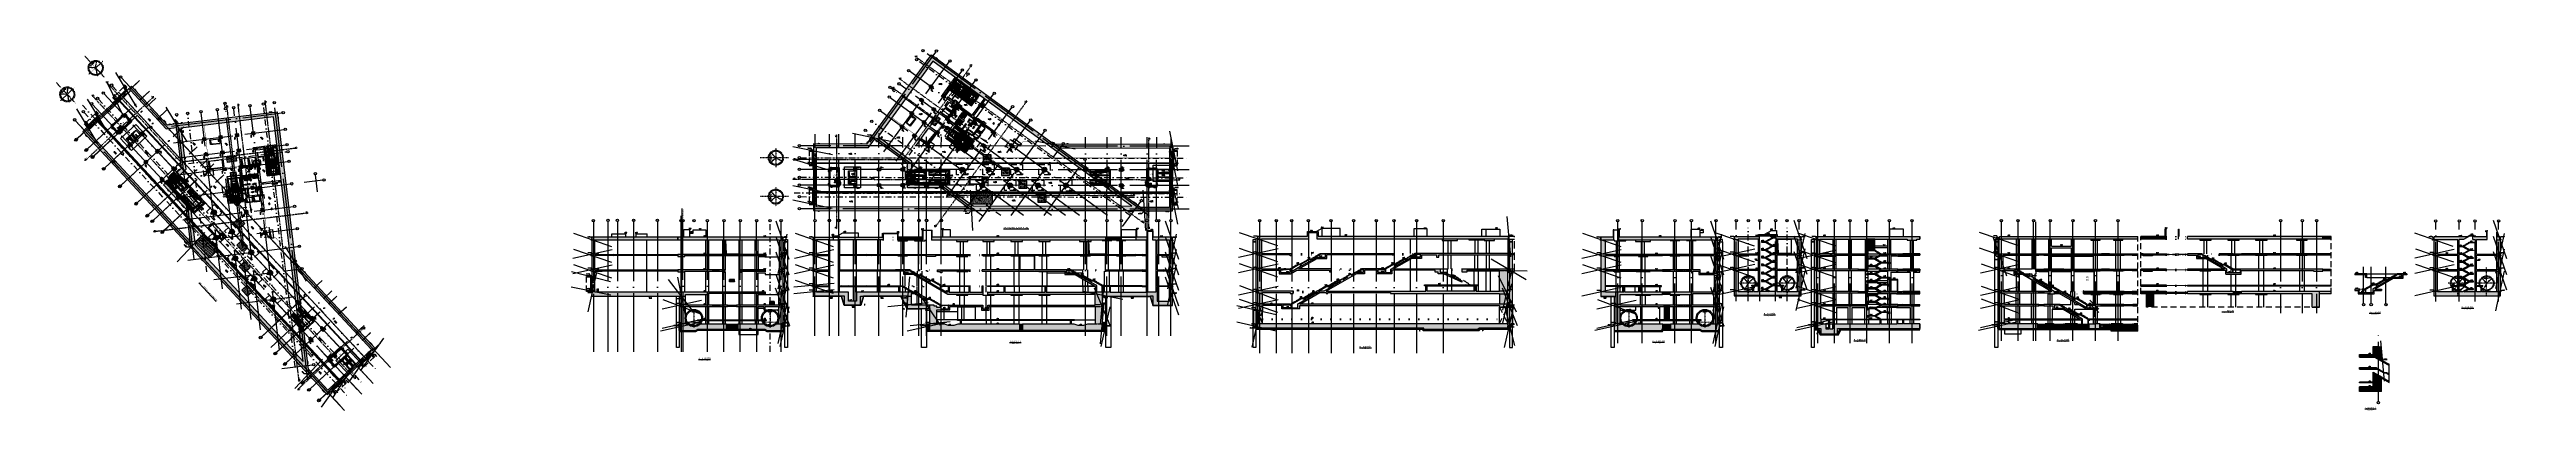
# Model space of a CAD drawing. Header units: millimetres. Extents: x 400382 to 401422, y 4543975 to 4544126.
import ezdxf
from ezdxf.enums import TextEntityAlignment as Align

# ---------------------------------------------------------------- set-up
doc = ezdxf.new("R2010")
doc.units = ezdxf.units.MM
for name, pattern in [('ACAD_ISO05W100', [33, 24, -3, 0, -3, 0, -3]), ('ACAD_ISO07W100', [3, 0, -3]), ('AKS', [3, 2.5, -0.25, 0, -0.25]), ('CENTER', [2, 1.25, -0.25, 0.25, -0.25]), ('CIZGI', [0.4, 0.25, -0.15]), ('CONTINU', [0]), ('DASHDOT', [1, 0.5, -0.25, 0, -0.25]), ('DASHDOT2', [0.5, 0.25, -0.125, 0, -0.125]), ('Dot', [4, 0, -4]), ('HIDDEN', [0.375, 0.25, -0.125]), ('HIDDEN2', [4.7625, 3.175, -1.5875]), ('UUC-ST-KAL-I05-101-U-000$0$ACAD_ISO05W100', [33, 24, -3, 0, -3, 0, -3])]:
    doc.linetypes.add(name, pattern=pattern)
for name, color, linetype, lineweight in [('A-DETL', 90, 'Continuous', 15), ('PRT-Geo-Axis', 12, 'DASHDOT', 18), ('PRT-KD-kazik', 172, 'Continuous', 25)]:
    doc.layers.add(name, color=color, linetype=linetype, lineweight=lineweight)
for name, color, linetype in [('aks prota', 2, 'AKS'), ('AXIS', 8, 'DASHDOT2'), ('boşluk prota', 2, 'Continuous'), ('boşluk taraması prota', 252, 'Continuous'), ('caks prota', 4, 'Continuous'), ('görünüş prota', 4, 'Continuous'), ('iderzi_PROTA', 3, 'Continuous'), ('inşaat derzi prota', 11, 'Continuous'), ('KALIP', 1, 'Continuous'), ('kesik prota', 2, 'CIZGI'), ('kesit prota', 1, 'Continuous'), ('kesit tarama prota', 252, 'Continuous'), ('kiriş boyutu prota', 6, 'Continuous'), ('kiriş prota', 6, 'Continuous'), ('kolon prota', 1, 'Continuous'), ('kolon tarama prota', 252, 'Continuous'), ('KOT', 7, 'Continuous'), ('kot prota', 4, 'Continuous'), ('LINE V2', 7, 'Continuous'), ('lkolon prota', 4, 'Continuous'), ('lperde prota', 4, 'Continuous'), ('merdiven prota', 2, 'Continuous'), ('metraj prota', 2, 'Continuous'), ('not prota', 2, 'Continuous'), ('not yazısı prota', 6, 'Continuous'), ('not çizgisi prota', 4, 'Continuous'), ('OLCU', 5, 'Continuous'), ('perde prota', 1, 'Continuous'), ('PRT-AL-TUNEL_EKSENI', 14, 'DASHDOT2'), ('PRT-CST-rc_level', 6, 'Continuous'), ('PRT-CST-rc_levermark', 4, 'Continuous'), ('PRT-MI-a_fit_drainage', 10, 'Continuous'), ('PRT-MI-ad_dim', 8, 'Continuous'), ('prt-s-taxis', 7, 'Continuous'), ('skesit prota', 7, 'Continuous'), ('st-s_kolon tarama', 252, 'Continuous'), ('st-s_level (kot)', 6, 'Continuous'), ('st-s_levelmark (kot işareti)', 4, 'Continuous'), ('st_s_not yazısı', 6, 'Continuous'), ('st_s_not çizgisi', 4, 'CIZGI'), ('st_s_su tutucu', 2, 'Continuous'), ('st_s_ölçü', 4, 'Continuous'), ('t35 prota', 3, 'Continuous'), ('taks prota', 7, 'Continuous'), ('TARAMA', 8, 'Continuous'), ('temel prota', 6, 'Continuous'), ('tkesit prota', 7, 'Continuous'), ('tkolon prota', 6, 'Continuous'), ('tnot prota', 4, 'Continuous'), ('tperde prota', 6, 'Continuous'), ('tplan prota', 7, 'Continuous'), ('UUC-ST-KAL-I05-101-U-000$0$st_s_su tutucu', 2, 'Continuous'), ('WATER STOP_B', 5, 'Continuous'), ('ölçü prota', 4, 'Continuous')]:
    doc.layers.add(name, color=color, linetype=linetype)
doc.styles.add('AKS', font='romanstw.shx', dxfattribs={"height": 25})
doc.styles.add('Arial', font='Arial.ttf')
doc.styles.add('NOT', font='romanstw.shx')
doc.styles.add('OLCU', font='romanstw.shx')
doc.styles.add('PRT-MI-a_Arial', font='Arial.ttf', dxfattribs={"height": 30})
doc.styles.add('Segoe UI Light_1', font='', dxfattribs={"height": 200})
doc.styles.add('SIMPLXTW', font='simplxtw.shx', dxfattribs={"width": 0.6, "height": 125})
doc.styles.get("Standard").update_dxf_attribs({"font": 'Arial.ttf'})
doc.styles.add('TAKS', font='Arial Unicode.ttf')
doc.styles.add('TEXT250', font='romanstw.shx', dxfattribs={"width": 0.8, "height": 25})
doc.styles.add('TKIRIS', font='romanstw.shx')
doc.styles.add('tkolon', font='romanstw.shx')
doc.styles.add('TNOT', font='romanstw.shx', dxfattribs={"width": 0.8, "height": 250})
doc.styles.add('TSIMPLEX', font='romanstw.shx')
doc.styles.add('TUNNELCONSULT', font='Arial.ttf')
doc.styles.get('Segoe UI Light_1').set_extended_font_data('Segoe UI Light')
doc.dimstyles.new('1-100', dxfattribs={"dimscale": 0.5, "dimtxt": 2, "dimasz": 7.5, "dimexe": 3, "dimexo": 5, "dimgap": 5, "dimtad": 3, "dimdec": 1, "dimlfac": 2, "dimzin": 9, "dimdsep": 46, "dimtxsty": 'Standard', "dimblk": 'OBLIQUE', "dimcen": 0.09, "dimclrd": 3, "dimclre": 3, "dimclrt": 1, "dimadec": 3, "dimazin": 0, "dimtfac": 1, "dimtdec": 1, "dimtofl": 0, "dimtmove": 0, "dimatfit": 3, "dimfxl": 4, "dimtolj": 1, "dimtzin": 0, "dimarcsym": 0})
doc.dimstyles.new('1-50', dxfattribs={"dimtxt": 10, "dimasz": 4, "dimexe": 4, "dimexo": 8, "dimgap": 4, "dimtad": 1, "dimdec": 1, "dimrnd": 0.05, "dimzin": 9, "dimdsep": 46, "dimtxsty": 'OLCU', "dimblk1": 'OBLIQUE', "dimblk2": 'OBLIQUE', "dimsah": 1, "dimcen": 2, "dimdle": 4, "dimclrd": 4, "dimclre": 4, "dimclrt": 3, "dimadec": 1, "dimazin": 0, "dimtfac": 1, "dimtdec": 1, "dimtix": 1, "dimtmove": 2, "dimatfit": 3, "dimldrblk": 'OBLIQUE', "dimfxl": 1, "dimtvp": 1, "dimtolj": 1, "dimtzin": 1, "dimarcsym": 0})
pattern_1 = [(312.923994, (399405.98143, 4544554.57553), (0.170302485, 0.049990168), [0, -0.15875])]
pattern_2 = [(36, (401100.48613, 4543702.77292), (-0.014547592, 0.087543451), [0, -0.079375])]
pattern_3 = [(36, (401100.48613, 4543702.77292), (-0.014547592, 0.087543451), [0, -0.079375])]
pattern_4 = [(36, (401079.88825, 4544167.70532), (-0.014547592, 0.08754345), [0, -0.079375])]
pattern_5 = [(359.928447, (399688.92041, 4543650.35421), (0.07957319, 0.15865075), [0, -0.15875])]

# ---------------------------------------------------------------- blocks, each defined once
blk = doc.blocks.new('yürüyen mer 4')
at = {"color": 253}
blk.add_line((53984, 3429), (53984, 3599), dxfattribs=at)
blk.add_lwpolyline([(52756, 3429), (52756, 3599)], dxfattribs=at)
at = {"layer": 'st_s_ölçü', "color": 252, "ltscale": 0.1}
for points in [[(52756, 3599), (53984, 3599)], [(52756, 3592), (53984, 3592)], [(53984, 3582), (52756, 3582)], [(52756, 3572), (53984, 3572)], [(52756, 3529), (53984, 3570)], [(53984, 3454), (52756, 3499)], [(52756, 3457), (53984, 3457)], [(53984, 3446), (52756, 3446)], [(52756, 3437), (53984, 3437)], [(53984, 3429), (52756, 3429)]]:
    blk.add_lwpolyline(points, dxfattribs=at)
blk = doc.blocks.new('A$C48E027B0')
at = {"color": 253}
blk.add_line((-2322, 34), (-2322, -136), dxfattribs=at)
blk.add_lwpolyline([(-1299, 34), (-1299, -136)], dxfattribs=at)
at = {"layer": 'st_s_ölçü', "color": 252, "ltscale": 0.1}
for points in [[(-2322, 34), (-1299, 34)], [(-1299, 26), (-2322, 26)], [(-2322, 16), (-1299, 16)], [(-1299, 6), (-2322, 6)], [(-2322, 6), (-1299, -36)], [(-1299, -66), (-2322, -107)], [(-1299, -109), (-2322, -109)], [(-2322, -119), (-1299, -119)], [(-1299, -129), (-2322, -129)], [(-1299, -136), (-2322, -136)]]:
    blk.add_lwpolyline(points, dxfattribs=at)
blk = doc.blocks.new('A$C5FA63770')
at = {"color": 253}
blk.add_lwpolyline([(-574, 269), (-574, 99)], dxfattribs=at)
at = {"layer": 'st_s_ölçü', "color": 252, "ltscale": 0.1}
blk.add_line((236, 99), (236, 269), dxfattribs=at)
for points in [[(-574, 99), (257, 99), (257, 269), (-574, 269)], [(-574, 261), (181, 261), (181, 252), (-574, 252)], [(-574, 241), (134, 241), (134, 252)], [(-574, 169), (-106, 126), (-106, 241), (-574, 199)], [(-574, 126), (134, 126), (134, 116)], [(-574, 106), (181, 106), (181, 116), (-574, 116)], [(134, 269), (134, 261)], [(134, 99), (134, 106)]]:
    blk.add_lwpolyline(points, dxfattribs=at)
blk = doc.blocks.new('Stair_Anotation')
at = {"color": 0, "style": 'PRT-MI-a_Arial'}
blk.add_attdef('M.ADI', text='', height=0.2, dxfattribs=at).set_placement((0, 0), align=Align.BOTTOM_CENTER)
blk.add_attdef('BAS.SAYI-(EN-RIHT)', text='', height=0.2, dxfattribs=at).set_placement((0, -0.08), align=Align.TOP_CENTER)
blk = doc.blocks.new('PLAN_KOT')
at = {"layer": 'st-s_levelmark (kot işareti)'}
h = blk.add_hatch(color=256, dxfattribs=at)
h.paths.add_polyline_path([(0, 18, 0.4142136), (-18, 0), (0, 0)])
h.paths.add_polyline_path([(18, 0), (0, 0), (0, -18, 0.4142136)])
for p, q in [((105, 0), (-25, 0)), ((0, 25), (0, -25))]:
    blk.add_line(p, q, dxfattribs=at)
blk.add_circle((0, 0), 17.5, dxfattribs=at)
at = {"layer": 'st-s_level (kot)', "color": 6, "style": 'OLCU', "width": 0.8}
for tag, p in [('KOT', (23, 10)), ('DÖŞEME_KALINLIĞI', (23, -28))]:
    blk.add_attdef(tag, p, '', height=20, dxfattribs=at)
blk = doc.blocks.new('*U40')
at = {"layer": 'metraj prota', "color": 4}
blk.add_lwpolyline([(-232, 0), (-210, 13), (-210, -13)], close=True, dxfattribs=at)
blk.add_lwpolyline([(0, 0), (-210, 0)], dxfattribs=at)
blk.add_circle((0, 0), 7.5, dxfattribs=at)
blk = doc.blocks.new('*U41')
at = {"layer": 'metraj prota', "color": 4}
blk.add_lwpolyline([(-203, 0), (-181, 13), (-181, -13)], close=True, dxfattribs=at)
blk.add_lwpolyline([(0, 0), (-181, 0)], dxfattribs=at)
blk.add_circle((0, 0), 7.5, dxfattribs=at)
blk = doc.blocks.new('_Oblique')
at = {"layer": 'st_s_ölçü', "lineweight": -2}
blk.add_line((-0.5, -0.5), (0.5, 0.5), dxfattribs=at)
blk = doc.blocks.new('*D18')
at = {"layer": 'DEFPOINTS', "color": 0, "transparency": 16777216}
for p in [(-456, 110), (-266, -103)]:
    blk.add_point(p, dxfattribs=at)
at = {"layer": 'st_s_ölçü', "color": 4, "lineweight": -2, "transparency": 16777216}
for p, q in [((-461, 116), (-390, 36)), ((-260, -109), (-332, -29))]:
    blk.add_line(p, q, dxfattribs=at)
at = {"layer": 'st_s_ölçü', "color": 4, "lineweight": -2, "transparency": 16777216, "xscale": 8, "yscale": 8, "zscale": 8, "rotation": 131.8058995973175}
blk.add_blockref('_Oblique', (-456, 110), dxfattribs=at)
at = {"layer": 'st_s_ölçü', "color": 3, "transparency": 16777216, "insert": (-361, 3), "char_height": 20, "attachment_point": 5, "rotation": 311.8059, "style": 'OLCU'}
blk.add_mtext('\\A1;R285', dxfattribs=at)
blk = doc.blocks.new('*D19')
at = {"layer": 'DEFPOINTS', "color": 0, "transparency": 16777216}
for p in [(-36, 113), (-266, -103)]:
    blk.add_point(p, dxfattribs=at)
at = {"layer": 'st_s_ölçü', "color": 4, "lineweight": -2, "transparency": 16777216}
for p, q in [((-31, 118), (-121, 34)), ((-272, -108), (-182, -24))]:
    blk.add_line(p, q, dxfattribs=at)
at = {"layer": 'st_s_ölçü', "color": 4, "lineweight": -2, "transparency": 16777216, "xscale": 8, "yscale": 8, "zscale": 8, "rotation": 43.24583088137385}
blk.add_blockref('_Oblique', (-36, 113), dxfattribs=at)
at = {"layer": 'st_s_ölçü', "color": 3, "transparency": 16777216, "insert": (-151, 5), "char_height": 20, "attachment_point": 5, "rotation": 43.24583, "style": 'OLCU'}
blk.add_mtext('\\A1;R315', dxfattribs=at)
blk = doc.blocks.new('*D20')
at = {"layer": 'DEFPOINTS', "color": 0, "transparency": 16777216}
for p in [(-421, -394), (-266, -103)]:
    blk.add_point(p, dxfattribs=at)
at = {"layer": 'lkolon prota', "color": 4, "lineweight": -2, "transparency": 16777216}
for p, q in [((-425, -401), (-364, -287)), ((-262, -96), (-323, -210))]:
    blk.add_line(p, q, dxfattribs=at)
at = {"layer": 'lkolon prota', "color": 4, "lineweight": -2, "transparency": 16777216, "xscale": 8, "yscale": 8, "zscale": 8, "rotation": 241.9351701811658}
blk.add_blockref('_Oblique', (-421, -394), dxfattribs=at)
at = {"layer": 'lkolon prota', "color": 3, "transparency": 16777216, "insert": (-343, -248), "char_height": 20, "attachment_point": 5, "rotation": 61.93517, "style": 'OLCU'}
blk.add_mtext('\\A1;R330', dxfattribs=at)
blk = doc.blocks.new('*U38')
at = {"layer": 'metraj prota', "color": 4}
blk.add_lwpolyline([(-120, 0), (-98, 13), (-98, -13)], close=True, dxfattribs=at)
blk.add_lwpolyline([(0, 0), (-98, 0)], dxfattribs=at)
blk.add_circle((0, 0), 7.5, dxfattribs=at)
blk = doc.blocks.new('ym4')
at = {"color": 253}
blk.add_line((53416, 3429), (53416, 3599), dxfattribs=at)
blk.add_lwpolyline([(52584, 3429), (52584, 3599)], dxfattribs=at)
at = {"layer": 'st_s_ölçü', "color": 252, "ltscale": 0.1}
for points in [[(52584, 3599), (53416, 3599)], [(52584, 3592), (53416, 3592)], [(53416, 3582), (52584, 3582)], [(52584, 3572), (53416, 3572)], [(52584, 3529), (53416, 3570)], [(53416, 3457), (52584, 3499)], [(52584, 3457), (53416, 3457)], [(53416, 3446), (52584, 3446)], [(52584, 3437), (53416, 3437)], [(53416, 3429), (52584, 3429)]]:
    blk.add_lwpolyline(points, dxfattribs=at)
blk = doc.blocks.new('D')
at = {"layer": 'st_s_su tutucu', "linetype": 'CONTINU', "ltscale": 0.2}
for p, q in [((-39988, 52508), (-39993, 52508)), ((-39993, 52508), (-39993, 52507)), ((-39993, 52507), (-39991, 52506)), ((-39993, 52449), (-39991, 52450)), ((-39993, 52448), (-39993, 52449)), ((-39988, 52448), (-39993, 52448)), ((-39991, 52499), (-39992, 52499)), ((-39992, 52499), (-39992, 52498)), ((-39992, 52498), (-39991, 52498)), ((-39991, 52489), (-39992, 52489)), ((-39992, 52489), (-39992, 52488)), ((-39992, 52488), (-39991, 52488)), ((-39991, 52479), (-39992, 52479)), ((-39992, 52479), (-39992, 52478)), ((-39992, 52478), (-39991, 52478)), ((-39992, 52468), (-39992, 52469)), ((-39992, 52469), (-39991, 52469)), ((-39991, 52468), (-39992, 52468)), ((-39992, 52458), (-39992, 52459)), ((-39992, 52459), (-39991, 52459)), ((-39991, 52458), (-39992, 52458)), ((-39991, 52506), (-39991, 52499)), ((-39991, 52498), (-39991, 52489)), ((-39991, 52488), (-39991, 52479)), ((-39991, 52469), (-39991, 52478)), ((-39991, 52459), (-39991, 52468)), ((-39991, 52450), (-39991, 52458)), ((-39990, 52506), (-39988, 52507)), ((-39990, 52499), (-39990, 52506)), ((-39989, 52499), (-39990, 52499)), ((-39990, 52489), (-39990, 52498)), ((-39990, 52498), (-39989, 52498)), ((-39989, 52489), (-39990, 52489)), ((-39990, 52479), (-39990, 52488)), ((-39990, 52488), (-39989, 52488)), ((-39989, 52479), (-39990, 52479)), ((-39990, 52478), (-39989, 52478)), ((-39990, 52478), (-39990, 52469)), ((-39990, 52469), (-39989, 52469)), ((-39989, 52468), (-39990, 52468)), ((-39990, 52468), (-39990, 52459)), ((-39990, 52459), (-39989, 52459)), ((-39989, 52458), (-39990, 52458)), ((-39990, 52458), (-39990, 52450)), ((-39990, 52450), (-39988, 52449)), ((-39989, 52498), (-39989, 52499)), ((-39989, 52488), (-39989, 52489)), ((-39989, 52478), (-39989, 52479)), ((-39989, 52469), (-39989, 52468)), ((-39989, 52459), (-39989, 52458)), ((-39988, 52507), (-39988, 52508)), ((-39988, 52449), (-39988, 52448))]:
    blk.add_line(p, q, dxfattribs=at)
blk = doc.blocks.new('YER SUZGECI_20x20')
at = {"color": 2}
blk.add_lwpolyline([(-20, 0), (0, 0), (0, 20), (-20, 20)], close=True, dxfattribs=at)
for points in [[(0, 20), (-20, 0)], [(-20, 20), (0, 0)]]:
    blk.add_lwpolyline(points, dxfattribs=at)
blk.add_circle((-10, 10), 7, dxfattribs=at)
blk = doc.blocks.new('*U39')
at = {"layer": 'metraj prota', "color": 4}
blk.add_lwpolyline([(-120, 0), (-97, 13), (-97, -13)], close=True, dxfattribs=at)
blk.add_lwpolyline([(0, 0), (-97, 0)], dxfattribs=at)
blk.add_circle((0, 0), 7.5, dxfattribs=at)
blk = doc.blocks.new('+8.27 mekanik')
at = {"layer": 'kolon tarama prota'}
for points in [[(19225, 170411), (19147, 170528), (19195, 170528), (19195, 170811), (19255, 170811), (19255, 170528), (19303, 170528)], [(19339, 169597), (19189, 169617), (19189, 169578)], [(19225, 171739), (19375, 171720), (19375, 171759)], [(20401, 169597), (20421, 169747), (20382, 169747)], [(20590, 168530), (20512, 168647), (20560, 168647), (20560, 168930), (20620, 168930), (20620, 168647), (20668, 168647)], [(20590, 169360), (20702, 169461), (20672, 169487)], [(21310, 167572), (21193, 167494), (21193, 167542), (20910, 167542), (20910, 167602), (21193, 167602), (21193, 167650)], [(21697, 167572), (21677, 167422), (21717, 167422)], [(21771, 169204), (21921, 169184), (21921, 169224)], [(22710, 169744), (22827, 169822), (22827, 169774), (23110, 169774), (23110, 169714), (22827, 169714), (22827, 169666)], [(23842, 169744), (23823, 169594), (23862, 169594)], [(32779, 167409), (32629, 167429), (32629, 167390)], [(32779, 168277), (32701, 168394), (32749, 168394), (32749, 168677), (32809, 168677), (32809, 168394), (32857, 168394)], [(32835, 166953), (32952, 167031), (32952, 166983), (33235, 166983), (33235, 166923), (32952, 166923), (32952, 166875)], [(33512, 166953), (33532, 167103), (33492, 167103)], [(33922, 169643), (34039, 169721), (34039, 169673), (34322, 169673), (34322, 169613), (34039, 169613), (34039, 169565)], [(35123, 169643), (35143, 169793), (35103, 169793)]]:
    blk.add_hatch(color=256, dxfattribs=at).paths.add_polyline_path(points, flags=0)
for p, q in [((17078, 169597), (18796, 169597)), ((19339, 169597), (17078, 169597)), ((19195, 170528), (19147, 170528)), ((19147, 170528), (19225, 170411)), ((19195, 170528), (19147, 170528)), ((19147, 170528), (19225, 170411)), ((19153, 169661), (19153, 169661)), ((19153, 169534), (19153, 169534)), ((19161, 171811), (19161, 171766)), ((19161, 170049), (19161, 170004)), ((19166, 171766), (19166, 170049)), ((19339, 169597), (19189, 169617)), ((19189, 169617), (19189, 169578)), ((19189, 169578), (19339, 169597)), ((19255, 170811), (19195, 170811)), ((19195, 170811), (19195, 170528)), ((19255, 170811), (19195, 170811)), ((19195, 170528), (19195, 170811)), ((19219, 169864), (19251, 169833)), ((19375, 171759), (19225, 171739)), ((19225, 171739), (19375, 171720)), ((19225, 171739), (21154, 171739)), ((19225, 170411), (19303, 170528)), ((19303, 170528), (19225, 170411)), ((19296, 169661), (19251, 169661)), ((19251, 169534), (19296, 169534)), ((19254, 169836), (19395, 169696)), ((19255, 170528), (19255, 170811)), ((19255, 170528), (19255, 170811)), ((19303, 170528), (19255, 170528)), ((19255, 170528), (19303, 170528)), ((19284, 170049), (19284, 171766)), ((19289, 171766), (19289, 171811)), ((19289, 170004), (19289, 170049)), ((19368, 169656), (19296, 169656)), ((19296, 169538), (19368, 169538)), ((19341, 169923), (19309, 169954)), ((19478, 169779), (19337, 169920)), ((19413, 169661), (19368, 169661)), ((19368, 169534), (19413, 169534)), ((19375, 171720), (19375, 171759)), ((19391, 169692), (19423, 169661)), ((19438, 169655), (19413, 169655)), ((19413, 169540), (19610, 169540)), ((19427, 169665), (19438, 169655)), ((19513, 169751), (19481, 169782)), ((19600, 169655), (19508, 169746)), ((21154, 171739), (19514, 171739)), ((19610, 169655), (19600, 169655)), ((19654, 169661), (19610, 169661)), ((19616, 169638), (19610, 169644)), ((19610, 169632), (19610, 169631)), ((19610, 169534), (19654, 169534)), ((20447, 169656), (19654, 169656)), ((19654, 169538), (20447, 169538)), ((21697, 166994), (19882, 166994)), ((20421, 169747), (20382, 169747)), ((20382, 169747), (20401, 169597)), ((20401, 170374), (22593, 170374)), ((20401, 169597), (20401, 170374)), ((20401, 169597), (20421, 169747)), ((20491, 169661), (20447, 169661)), ((20447, 169534), (20491, 169534)), ((20560, 168647), (20512, 168647)), ((20512, 168647), (20590, 168530)), ((20560, 168647), (20512, 168647)), ((20512, 168647), (20590, 168530)), ((20526, 169499), (20526, 169455)), ((20526, 167715), (20526, 167670)), ((20531, 169455), (20531, 167715)), ((20620, 168930), (20560, 168930)), ((20560, 168930), (20560, 168647)), ((20620, 168930), (20560, 168930)), ((20560, 168647), (20560, 168930)), ((20590, 169360), (21129, 169997)), ((20672, 169487), (20590, 169360)), ((20590, 169360), (20702, 169461)), ((20590, 168530), (20668, 168647)), ((20668, 168647), (20590, 168530)), ((20620, 168647), (20620, 168930)), ((20620, 168647), (20620, 168930)), ((20668, 168647), (20620, 168647)), ((20620, 168647), (20668, 168647)), ((20649, 167715), (20649, 169455)), ((20653, 169455), (20653, 169499)), ((20653, 167670), (20653, 167715)), ((20702, 169461), (20672, 169487)), ((20733, 167636), (20688, 167636)), ((20688, 167508), (20733, 167508)), ((21732, 167631), (20733, 167631)), ((20733, 167513), (21732, 167513)), ((21193, 167602), (20910, 167602)), ((20910, 167602), (20910, 167542)), ((21193, 167602), (20910, 167602)), ((20910, 167602), (20910, 167542)), ((20910, 167542), (21193, 167542)), ((21193, 167542), (20910, 167542)), ((21129, 169997), (22909, 169997)), ((21310, 167572), (21193, 167650)), ((21193, 167650), (21193, 167602)), ((21193, 167650), (21310, 167572)), ((21193, 167602), (21193, 167650)), ((21193, 167494), (21310, 167572)), ((21193, 167494), (21310, 167572)), ((21193, 167542), (21193, 167494)), ((21193, 167542), (21193, 167494)), ((21697, 167572), (21677, 167422)), ((21677, 167422), (21717, 167422)), ((21717, 167422), (21697, 167572)), ((21697, 167572), (21697, 166994)), ((21707, 169646), (21707, 169601)), ((21707, 169148), (21707, 169103)), ((21712, 169601), (21712, 169148)), ((21776, 167636), (21732, 167636)), ((21732, 167508), (21776, 167508)), ((21921, 169224), (21771, 169204)), ((21771, 169204), (21921, 169184)), ((21771, 169204), (23752, 169204)), ((21830, 169148), (21830, 169601)), ((21834, 169601), (21834, 169646)), ((21834, 169103), (21834, 169148)), ((21913, 169808), (21869, 169808)), ((21869, 169681), (21913, 169681)), ((21902, 167636), (21871, 167636)), ((21871, 167508), (21902, 167508)), ((21954, 167631), (21902, 167631)), ((21902, 167513), (21954, 167513)), ((23925, 169803), (21913, 169803)), ((21913, 169685), (23925, 169685)), ((21921, 169184), (21921, 169224)), ((21985, 167636), (21954, 167636)), ((21954, 167508), (21985, 167508)), ((22075, 167629), (21985, 167629)), ((21985, 167515), (22075, 167515)), ((23752, 169204), (22023, 169204)), ((22081, 167529), (22081, 167615)), ((22827, 169822), (22710, 169744)), ((22827, 169822), (22710, 169744)), ((22710, 169744), (22827, 169666)), ((22827, 169666), (22710, 169744)), ((22827, 169774), (22827, 169822)), ((22827, 169774), (22827, 169822)), ((23110, 169774), (22827, 169774)), ((22827, 169774), (23110, 169774)), ((22827, 169666), (22827, 169714)), ((22827, 169714), (23110, 169714)), ((22827, 169714), (23110, 169714)), ((22827, 169714), (22827, 169666)), ((23110, 169714), (23110, 169774)), ((23110, 169714), (23110, 169774)), ((23842, 169744), (23823, 169594)), ((23823, 169594), (23862, 169594)), ((23862, 169594), (23842, 169744)), ((23842, 169744), (23842, 169189)), ((23842, 169189), (25759, 169189)), ((24218, 169894), (23918, 169894)), ((23918, 169894), (23918, 169594)), ((23918, 169594), (23918, 169894)), ((23918, 169894), (24218, 169894)), ((23918, 169894), (23918, 169894)), ((23918, 169594), (24218, 169594)), ((24218, 169594), (23918, 169594)), ((23918, 169594), (23918, 169594)), ((23969, 169808), (23925, 169808)), ((23925, 169681), (23969, 169681)), ((23948, 169749), (23928, 169749)), ((23928, 169749), (23948, 169749)), ((23928, 169749), (23928, 169749)), ((23928, 169739), (23948, 169739)), ((23948, 169739), (23928, 169739)), ((23928, 169739), (23928, 169739)), ((23948, 169749), (23948, 169749)), ((23948, 169739), (23948, 169739)), ((23993, 169749), (23973, 169749)), ((23973, 169749), (23993, 169749)), ((23973, 169749), (23973, 169749)), ((23973, 169739), (23993, 169739)), ((23993, 169739), (23973, 169739)), ((23973, 169739), (23973, 169739)), ((23993, 169749), (23993, 169749)), ((23993, 169739), (23993, 169739)), ((24038, 169749), (24018, 169749)), ((24018, 169749), (24038, 169749)), ((24018, 169749), (24018, 169749)), ((24018, 169739), (24038, 169739)), ((24038, 169739), (24018, 169739)), ((24018, 169739), (24018, 169739)), ((24038, 169749), (24038, 169749)), ((24038, 169739), (24038, 169739)), ((24063, 169884), (24063, 169864)), ((24063, 169864), (24063, 169884)), ((24063, 169884), (24063, 169884)), ((24063, 169864), (24063, 169864)), ((24063, 169839), (24063, 169819)), ((24063, 169819), (24063, 169839)), ((24063, 169839), (24063, 169839)), ((24063, 169819), (24063, 169819)), ((24063, 169794), (24063, 169774)), ((24063, 169774), (24063, 169794)), ((24063, 169794), (24063, 169794)), ((24063, 169774), (24063, 169774)), ((24063, 169715), (24063, 169695)), ((24063, 169695), (24063, 169715)), ((24063, 169715), (24063, 169715)), ((24063, 169695), (24063, 169695)), ((24063, 169670), (24063, 169649)), ((24063, 169649), (24063, 169670)), ((24063, 169670), (24063, 169670)), ((24063, 169649), (24063, 169649)), ((24063, 169624), (24063, 169604)), ((24063, 169604), (24063, 169624)), ((24063, 169624), (24063, 169624)), ((24063, 169604), (24063, 169604)), ((24073, 169864), (24073, 169884)), ((24073, 169884), (24073, 169864)), ((24073, 169884), (24073, 169884)), ((24073, 169864), (24073, 169864)), ((24073, 169819), (24073, 169839)), ((24073, 169839), (24073, 169819)), ((24073, 169839), (24073, 169839)), ((24073, 169819), (24073, 169819)), ((24073, 169774), (24073, 169794)), ((24073, 169794), (24073, 169774)), ((24073, 169794), (24073, 169794)), ((24073, 169774), (24073, 169774)), ((24073, 169695), (24073, 169715)), ((24073, 169715), (24073, 169695)), ((24073, 169715), (24073, 169715)), ((24073, 169695), (24073, 169695)), ((24073, 169649), (24073, 169670)), ((24073, 169670), (24073, 169649)), ((24073, 169670), (24073, 169670)), ((24073, 169649), (24073, 169649)), ((24073, 169604), (24073, 169624)), ((24073, 169624), (24073, 169604)), ((24073, 169624), (24073, 169624)), ((24073, 169604), (24073, 169604)), ((24117, 169749), (24097, 169749)), ((24097, 169749), (24117, 169749)), ((24097, 169749), (24097, 169749)), ((24097, 169739), (24117, 169739)), ((24117, 169739), (24097, 169739)), ((24097, 169739), (24097, 169739)), ((24117, 169749), (24117, 169749)), ((24117, 169739), (24117, 169739)), ((24163, 169749), (24142, 169749)), ((24142, 169749), (24163, 169749)), ((24142, 169749), (24142, 169749)), ((24142, 169739), (24163, 169739)), ((24163, 169739), (24142, 169739)), ((24142, 169739), (24142, 169739)), ((24163, 169749), (24163, 169749)), ((24163, 169739), (24163, 169739)), ((24208, 169749), (24188, 169749)), ((24188, 169749), (24208, 169749)), ((24188, 169749), (24188, 169749)), ((24188, 169739), (24208, 169739)), ((24208, 169739), (24188, 169739)), ((24188, 169739), (24188, 169739)), ((24208, 169749), (24208, 169749)), ((24208, 169739), (24208, 169739)), ((24218, 169594), (24218, 169894)), ((24218, 169894), (24218, 169594)), ((24218, 169894), (24218, 169894)), ((24218, 169594), (24218, 169594)), ((29770, 167409), (31489, 167409)), ((32779, 167409), (29770, 167409)), ((32230, 166996), (32230, 166910)), ((32325, 167010), (32243, 167010)), ((32243, 166896), (32325, 166896)), ((32371, 167029), (32309, 167029)), ((32309, 166878), (32371, 166878)), ((32357, 167017), (32325, 167017)), ((32325, 166890), (32357, 166890)), ((32400, 167012), (32357, 167012)), ((32357, 166894), (32400, 166894)), ((32407, 167025), (32371, 167025)), ((32371, 166881), (32407, 166881)), ((32431, 167017), (32400, 167017)), ((32400, 166890), (32431, 166890)), ((32470, 167029), (32407, 167029)), ((32407, 166878), (32470, 166878)), ((32565, 167017), (32520, 167017)), ((32520, 166890), (32565, 166890)), ((32573, 167098), (32529, 167053)), ((33550, 167012), (32565, 167012)), ((32565, 166894), (33550, 166894)), ((32637, 167156), (32576, 167095)), ((32779, 167409), (32629, 167429)), ((32629, 167429), (32629, 167390)), ((32629, 167390), (32779, 167409)), ((32679, 167203), (32634, 167159)), ((32636, 166947), (32680, 166991)), ((32678, 166993), (32739, 167054)), ((32749, 168394), (32701, 168394)), ((32701, 168394), (32779, 168277)), ((32749, 168394), (32701, 168394)), ((32701, 168394), (32779, 168277)), ((32703, 169536), (32703, 169474)), ((32703, 167325), (32703, 167263)), ((32707, 169474), (32707, 167325)), ((32741, 167052), (32785, 167096)), ((32809, 168677), (32749, 168677)), ((32749, 168677), (32749, 168394)), ((32809, 168677), (32749, 168677)), ((32749, 168394), (32749, 168677)), ((32779, 168277), (32857, 168394)), ((32857, 168394), (32779, 168277)), ((32809, 168394), (32809, 168677)), ((32809, 168394), (32809, 168677)), ((32857, 168394), (32809, 168394)), ((32809, 168394), (32857, 168394)), ((32952, 167031), (32835, 166953)), ((32952, 167031), (32835, 166953)), ((32835, 166953), (32952, 166875)), ((32952, 166875), (32835, 166953)), ((32851, 167325), (32851, 169474)), ((32854, 169474), (32854, 169536)), ((32854, 167263), (32854, 167325)), ((32947, 169718), (32885, 169718)), ((32885, 169567), (32947, 169567)), ((35214, 169715), (32947, 169715)), ((32947, 169571), (35214, 169571)), ((32952, 166983), (32952, 167031)), ((32952, 166983), (32952, 167031)), ((33235, 166983), (32952, 166983)), ((32952, 166983), (33235, 166983)), ((32952, 166875), (32952, 166923)), ((32952, 166923), (33235, 166923)), ((32952, 166923), (33235, 166923)), ((32952, 166923), (32952, 166875)), ((33235, 166923), (33235, 166983)), ((33235, 166923), (33235, 166983)), ((33532, 167103), (33492, 167103)), ((33492, 167103), (33512, 166953)), ((33512, 167460), (35195, 167460)), ((33512, 166953), (33512, 167460)), ((33512, 166953), (33532, 167103)), ((33594, 167017), (33550, 167017)), ((33550, 166890), (33594, 166890)), ((34039, 169721), (33922, 169643)), ((34039, 169721), (33922, 169643)), ((33922, 169643), (34039, 169565)), ((34039, 169565), (33922, 169643)), ((34039, 169673), (34039, 169721)), ((34039, 169673), (34039, 169721)), ((34322, 169673), (34039, 169673)), ((34039, 169673), (34322, 169673)), ((34039, 169565), (34039, 169613)), ((34039, 169613), (34322, 169613)), ((34039, 169613), (34322, 169613)), ((34039, 169613), (34039, 169565)), ((34322, 169613), (34322, 169673)), ((34322, 169613), (34322, 169673)), ((35143, 169793), (35103, 169793)), ((35103, 169793), (35123, 169643)), ((35123, 170092), (36740, 170092)), ((35123, 169643), (35123, 170092)), ((35123, 169643), (35143, 169793)), ((35277, 169718), (35214, 169718)), ((35214, 169567), (35277, 169567)), ((35383, 169718), (35383, 169718)), ((35383, 169567), (35383, 169567)), ((39432, 172095), (39132, 172095)), ((39132, 172095), (39132, 171795)), ((39132, 171795), (39132, 172095)), ((39132, 172095), (39432, 172095)), ((39132, 172095), (39132, 172095)), ((39132, 171795), (39432, 171795)), ((39432, 171795), (39132, 171795)), ((39132, 171795), (39132, 171795)), ((39162, 171950), (39142, 171950)), ((39142, 171950), (39162, 171950)), ((39142, 171950), (39142, 171950)), ((39142, 171940), (39162, 171940)), ((39162, 171940), (39142, 171940)), ((39142, 171940), (39142, 171940)), ((39162, 171950), (39162, 171950)), ((39162, 171940), (39162, 171940)), ((39208, 171950), (39188, 171950)), ((39188, 171950), (39208, 171950)), ((39188, 171950), (39188, 171950)), ((39188, 171940), (39208, 171940)), ((39208, 171940), (39188, 171940)), ((39188, 171940), (39188, 171940)), ((39208, 171950), (39208, 171950)), ((39208, 171940), (39208, 171940)), ((39253, 171950), (39233, 171950)), ((39233, 171950), (39253, 171950)), ((39233, 171950), (39233, 171950)), ((39233, 171940), (39253, 171940)), ((39253, 171940), (39233, 171940)), ((39233, 171940), (39233, 171940)), ((39253, 171950), (39253, 171950)), ((39253, 171940), (39253, 171940)), ((39277, 172085), (39277, 172065)), ((39277, 172065), (39277, 172085)), ((39277, 172085), (39277, 172085)), ((39277, 172065), (39277, 172065)), ((39277, 172040), (39277, 172020)), ((39277, 172020), (39277, 172040)), ((39277, 172040), (39277, 172040)), ((39277, 172020), (39277, 172020)), ((39277, 171995), (39277, 171975)), ((39277, 171975), (39277, 171995)), ((39277, 171995), (39277, 171995)), ((39277, 171975), (39277, 171975)), ((39277, 171915), (39277, 171895)), ((39277, 171895), (39277, 171915)), ((39277, 171915), (39277, 171915)), ((39277, 171895), (39277, 171895)), ((39277, 171870), (39277, 171850)), ((39277, 171850), (39277, 171870)), ((39277, 171870), (39277, 171870)), ((39277, 171850), (39277, 171850)), ((39277, 171825), (39277, 171805)), ((39277, 171805), (39277, 171825)), ((39277, 171825), (39277, 171825)), ((39277, 171805), (39277, 171805)), ((39287, 172065), (39287, 172085)), ((39287, 172085), (39287, 172065)), ((39287, 172085), (39287, 172085)), ((39287, 172065), (39287, 172065)), ((39287, 172020), (39287, 172040)), ((39287, 172040), (39287, 172020)), ((39287, 172040), (39287, 172040)), ((39287, 172020), (39287, 172020)), ((39287, 171975), (39287, 171995)), ((39287, 171995), (39287, 171975)), ((39287, 171995), (39287, 171995)), ((39287, 171975), (39287, 171975)), ((39287, 171895), (39287, 171915)), ((39287, 171915), (39287, 171895)), ((39287, 171915), (39287, 171915)), ((39287, 171895), (39287, 171895)), ((39287, 171850), (39287, 171870)), ((39287, 171870), (39287, 171850)), ((39287, 171870), (39287, 171870)), ((39287, 171850), (39287, 171850)), ((39287, 171805), (39287, 171825)), ((39287, 171825), (39287, 171805)), ((39287, 171825), (39287, 171825)), ((39287, 171805), (39287, 171805)), ((39332, 171950), (39312, 171950)), ((39312, 171950), (39332, 171950)), ((39312, 171950), (39312, 171950)), ((39312, 171940), (39332, 171940)), ((39332, 171940), (39312, 171940)), ((39312, 171940), (39312, 171940)), ((39332, 171950), (39332, 171950)), ((39332, 171940), (39332, 171940)), ((39377, 171950), (39357, 171950)), ((39357, 171950), (39377, 171950)), ((39357, 171950), (39357, 171950)), ((39357, 171940), (39377, 171940)), ((39377, 171940), (39357, 171940)), ((39357, 171940), (39357, 171940)), ((39377, 171950), (39377, 171950)), ((39377, 171940), (39377, 171940)), ((39422, 171950), (39402, 171950)), ((39402, 171950), (39422, 171950)), ((39402, 171950), (39402, 171950)), ((39402, 171940), (39422, 171940)), ((39422, 171940), (39402, 171940)), ((39402, 171940), (39402, 171940)), ((39422, 171950), (39422, 171950)), ((39422, 171940), (39422, 171940)), ((39432, 171795), (39432, 172095)), ((39432, 172095), (39432, 171795)), ((39432, 172095), (39432, 172095)), ((39432, 171795), (39432, 171795)), ((41570, 172846), (41270, 172846)), ((41270, 172846), (41270, 172546)), ((41270, 172546), (41270, 172846)), ((41270, 172846), (41570, 172846)), ((41270, 172846), (41270, 172846)), ((41270, 172546), (41570, 172546)), ((41570, 172546), (41270, 172546)), ((41270, 172546), (41270, 172546)), ((41300, 172701), (41280, 172701)), ((41280, 172701), (41300, 172701)), ((41280, 172701), (41280, 172701)), ((41280, 172691), (41300, 172691)), ((41300, 172691), (41280, 172691)), ((41280, 172691), (41280, 172691)), ((41300, 172701), (41300, 172701)), ((41300, 172691), (41300, 172691)), ((41345, 172701), (41325, 172701)), ((41325, 172701), (41345, 172701)), ((41325, 172701), (41325, 172701)), ((41325, 172691), (41345, 172691)), ((41345, 172691), (41325, 172691)), ((41325, 172691), (41325, 172691)), ((41345, 172701), (41345, 172701)), ((41345, 172691), (41345, 172691)), ((41390, 172701), (41370, 172701)), ((41370, 172701), (41390, 172701)), ((41370, 172701), (41370, 172701)), ((41370, 172691), (41390, 172691)), ((41390, 172691), (41370, 172691)), ((41370, 172691), (41370, 172691)), ((41390, 172701), (41390, 172701)), ((41390, 172691), (41390, 172691)), ((41415, 172835), (41415, 172815)), ((41415, 172815), (41415, 172835)), ((41415, 172835), (41415, 172835)), ((41415, 172815), (41415, 172815)), ((41415, 172790), (41415, 172770)), ((41415, 172770), (41415, 172790)), ((41415, 172790), (41415, 172790)), ((41415, 172770), (41415, 172770)), ((41415, 172745), (41415, 172725)), ((41415, 172725), (41415, 172745)), ((41415, 172745), (41415, 172745)), ((41415, 172725), (41415, 172725)), ((41415, 172666), (41415, 172646)), ((41415, 172646), (41415, 172666)), ((41415, 172666), (41415, 172666)), ((41415, 172646), (41415, 172646)), ((41415, 172621), (41415, 172601)), ((41415, 172601), (41415, 172621)), ((41415, 172621), (41415, 172621)), ((41415, 172601), (41415, 172601)), ((41415, 172576), (41415, 172556)), ((41415, 172556), (41415, 172576)), ((41415, 172576), (41415, 172576)), ((41415, 172556), (41415, 172556)), ((41425, 172815), (41425, 172835)), ((41425, 172835), (41425, 172815)), ((41425, 172835), (41425, 172835)), ((41425, 172815), (41425, 172815)), ((41425, 172770), (41425, 172790)), ((41425, 172790), (41425, 172770)), ((41425, 172790), (41425, 172790)), ((41425, 172770), (41425, 172770)), ((41425, 172725), (41425, 172745)), ((41425, 172745), (41425, 172725)), ((41425, 172745), (41425, 172745)), ((41425, 172725), (41425, 172725)), ((41425, 172646), (41425, 172666)), ((41425, 172666), (41425, 172646)), ((41425, 172666), (41425, 172666)), ((41425, 172646), (41425, 172646)), ((41425, 172601), (41425, 172621)), ((41425, 172621), (41425, 172601)), ((41425, 172621), (41425, 172621)), ((41425, 172601), (41425, 172601)), ((41425, 172556), (41425, 172576)), ((41425, 172576), (41425, 172556)), ((41425, 172576), (41425, 172576)), ((41425, 172556), (41425, 172556)), ((41470, 172701), (41449, 172701)), ((41449, 172701), (41470, 172701)), ((41449, 172701), (41449, 172701)), ((41449, 172691), (41470, 172691)), ((41470, 172691), (41449, 172691)), ((41449, 172691), (41449, 172691)), ((41470, 172701), (41470, 172701)), ((41470, 172691), (41470, 172691)), ((41515, 172701), (41495, 172701)), ((41495, 172701), (41515, 172701)), ((41495, 172701), (41495, 172701)), ((41495, 172691), (41515, 172691)), ((41515, 172691), (41495, 172691)), ((41495, 172691), (41495, 172691)), ((41515, 172701), (41515, 172701)), ((41515, 172691), (41515, 172691)), ((41560, 172701), (41540, 172701)), ((41540, 172701), (41560, 172701)), ((41540, 172701), (41540, 172701)), ((41540, 172691), (41560, 172691)), ((41560, 172691), (41540, 172691)), ((41540, 172691), (41540, 172691)), ((41560, 172701), (41560, 172701)), ((41560, 172691), (41560, 172691)), ((41570, 172546), (41570, 172846)), ((41570, 172846), (41570, 172546)), ((41570, 172846), (41570, 172846)), ((41570, 172546), (41570, 172546)), ((4933, 139742), (4633, 139742)), ((4633, 139742), (4633, 139442)), ((4633, 139442), (4633, 139742)), ((4633, 139742), (4933, 139742)), ((4633, 139742), (4633, 139742)), ((4633, 139442), (4933, 139442)), ((4933, 139442), (4633, 139442)), ((4633, 139442), (4633, 139442)), ((4663, 139597), (4643, 139597)), ((4643, 139597), (4663, 139597)), ((4643, 139597), (4643, 139597)), ((4643, 139587), (4663, 139587)), ((4663, 139587), (4643, 139587)), ((4643, 139587), (4643, 139587)), ((4663, 139597), (4663, 139597)), ((4663, 139587), (4663, 139587)), ((4708, 139597), (4688, 139597)), ((4688, 139597), (4708, 139597)), ((4688, 139597), (4688, 139597)), ((4688, 139587), (4708, 139587)), ((4708, 139587), (4688, 139587)), ((4688, 139587), (4688, 139587)), ((4708, 139597), (4708, 139597)), ((4708, 139587), (4708, 139587)), ((4753, 139597), (4733, 139597)), ((4733, 139597), (4753, 139597)), ((4733, 139597), (4733, 139597)), ((4733, 139587), (4753, 139587)), ((4753, 139587), (4733, 139587)), ((4733, 139587), (4733, 139587)), ((4753, 139597), (4753, 139597)), ((4753, 139587), (4753, 139587)), ((4778, 139732), (4778, 139712)), ((4778, 139712), (4778, 139732)), ((4778, 139732), (4778, 139732)), ((4778, 139712), (4778, 139712)), ((4778, 139687), (4778, 139667)), ((4778, 139667), (4778, 139687)), ((4778, 139687), (4778, 139687)), ((4778, 139667), (4778, 139667)), ((4778, 139642), (4778, 139621)), ((4778, 139621), (4778, 139642)), ((4778, 139642), (4778, 139642)), ((4778, 139621), (4778, 139621)), ((4778, 139562), (4778, 139542)), ((4778, 139542), (4778, 139562)), ((4778, 139562), (4778, 139562)), ((4778, 139542), (4778, 139542)), ((4778, 139517), (4778, 139497)), ((4778, 139497), (4778, 139517)), ((4778, 139517), (4778, 139517)), ((4778, 139497), (4778, 139497)), ((4778, 139472), (4778, 139452)), ((4778, 139452), (4778, 139472)), ((4778, 139472), (4778, 139472)), ((4778, 139452), (4778, 139452)), ((4788, 139712), (4788, 139732)), ((4788, 139732), (4788, 139712)), ((4788, 139732), (4788, 139732)), ((4788, 139712), (4788, 139712)), ((4788, 139667), (4788, 139687)), ((4788, 139687), (4788, 139667)), ((4788, 139687), (4788, 139687)), ((4788, 139667), (4788, 139667)), ((4788, 139621), (4788, 139642)), ((4788, 139642), (4788, 139621)), ((4788, 139642), (4788, 139642)), ((4788, 139621), (4788, 139621)), ((4788, 139542), (4788, 139562)), ((4788, 139562), (4788, 139542)), ((4788, 139562), (4788, 139562)), ((4788, 139542), (4788, 139542)), ((4788, 139497), (4788, 139517)), ((4788, 139517), (4788, 139497)), ((4788, 139517), (4788, 139517)), ((4788, 139497), (4788, 139497)), ((4788, 139452), (4788, 139472)), ((4788, 139472), (4788, 139452)), ((4788, 139472), (4788, 139472)), ((4788, 139452), (4788, 139452)), ((4832, 139597), (4812, 139597)), ((4812, 139597), (4832, 139597)), ((4812, 139597), (4812, 139597)), ((4812, 139587), (4832, 139587)), ((4832, 139587), (4812, 139587)), ((4812, 139587), (4812, 139587)), ((4832, 139597), (4832, 139597)), ((4832, 139587), (4832, 139587)), ((4878, 139597), (4857, 139597)), ((4857, 139597), (4878, 139597)), ((4857, 139597), (4857, 139597)), ((4857, 139587), (4878, 139587)), ((4878, 139587), (4857, 139587)), ((4857, 139587), (4857, 139587)), ((4878, 139597), (4878, 139597)), ((4878, 139587), (4878, 139587)), ((4923, 139597), (4903, 139597)), ((4903, 139597), (4923, 139597)), ((4903, 139597), (4903, 139597)), ((4903, 139587), (4923, 139587)), ((4923, 139587), (4903, 139587)), ((4903, 139587), (4903, 139587)), ((4923, 139597), (4923, 139597)), ((4923, 139587), (4923, 139587)), ((4933, 139442), (4933, 139742)), ((4933, 139742), (4933, 139442)), ((4933, 139742), (4933, 139742)), ((4933, 139442), (4933, 139442))]:
    blk.add_line(p, q, dxfattribs=at)
at = {"layer": 'kolon tarama prota', "flags": 128}
for points in [[(19153, 169655), (19157, 169655), (19171, 169655), (19193, 169655), (19220, 169655), (19250, 169655), (19251, 169655)], [(19251, 169540), (19221, 169540), (19194, 169540), (19172, 169540), (19158, 169540), (19153, 169540), (19153, 169540)], [(19168, 171909), (19172, 171932), (19186, 171951), (19206, 171963), (19225, 171966)], [(19168, 171811), (19168, 171841), (19168, 171868), (19168, 171890), (19168, 171904), (19168, 171909), (19168, 171909)], [(19225, 171852), (19202, 171857), (19183, 171870), (19171, 171890), (19168, 171909)], [(19168, 170004), (19173, 169962), (19182, 169931)], [(19182, 169931), (19203, 169894), (19224, 169869)], [(19225, 171966), (19248, 171962), (19267, 171948), (19279, 171929), (19282, 171909)], [(19282, 171909), (19277, 171887), (19264, 171868), (19244, 171855), (19225, 171852)], [(19282, 171909), (19282, 171904), (19282, 171891), (19282, 171869), (19282, 171842), (19282, 171812), (19282, 171811)], [(19288, 169975), (19282, 170001), (19282, 170004)], [(19305, 169950), (19289, 169972), (19288, 169975)], [(20590, 169655), (20585, 169655), (20571, 169655), (20550, 169655), (20523, 169655), (20493, 169655), (20491, 169655)], [(20491, 169540), (20522, 169540), (20549, 169540), (20571, 169540), (20585, 169540), (20590, 169540), (20590, 169540)], [(20533, 169597), (20537, 169620), (20551, 169639), (20570, 169651), (20590, 169655)], [(20533, 169499), (20533, 169529), (20533, 169557), (20533, 169578), (20533, 169592), (20533, 169597), (20533, 169597)], [(20590, 169540), (20567, 169545), (20548, 169558), (20536, 169578), (20533, 169597)], [(20533, 167670), (20537, 167632), (20551, 167596), (20574, 167565), (20578, 167560)], [(20578, 167560), (20609, 167537), (20644, 167521), (20682, 167515), (20688, 167515)], [(20590, 169655), (20612, 169650), (20631, 169637), (20644, 169617), (20647, 169597)], [(20647, 169597), (20642, 169575), (20629, 169556), (20609, 169544), (20590, 169540)], [(20647, 169597), (20647, 169593), (20647, 169579), (20647, 169558), (20647, 169531), (20647, 169500), (20647, 169499)], [(20659, 167641), (20649, 167658), (20647, 167670)], [(20688, 167629), (20669, 167634), (20659, 167641)], [(21759, 169756), (21735, 169726), (21720, 169690), (21714, 169653), (21713, 169646)], [(21713, 169103), (21713, 169073), (21713, 169046), (21713, 169024), (21713, 169010), (21713, 169005), (21713, 169005)], [(21869, 169802), (21831, 169797), (21795, 169783), (21764, 169761), (21759, 169756)], [(21871, 167629), (21842, 167629), (21809, 167629), (21776, 167629)], [(21776, 167515), (21812, 167515), (21845, 167515), (21871, 167515)], [(21828, 169646), (21832, 169665), (21840, 169675)], [(21828, 169005), (21828, 169010), (21828, 169023), (21828, 169045), (21828, 169072), (21828, 169102), (21828, 169103)], [(21840, 169675), (21857, 169685), (21869, 169687)], [(23969, 169802), (23999, 169802), (24027, 169802), (24048, 169802), (24063, 169802), (24068, 169802), (24068, 169802)], [(24068, 169687), (24063, 169687), (24049, 169687), (24028, 169687), (24001, 169687), (23971, 169687), (23969, 169687)], [(24011, 169744), (24015, 169767), (24029, 169786), (24048, 169798), (24068, 169802)], [(24068, 169687), (24045, 169692), (24026, 169705), (24014, 169725), (24011, 169744)], [(24068, 169802), (24090, 169797), (24109, 169783), (24121, 169764), (24125, 169744)], [(24125, 169744), (24120, 169722), (24107, 169703), (24087, 169691), (24068, 169687)], [(32309, 167023), (32278, 167023), (32249, 167023), (32226, 167023), (32210, 167023), (32203, 167023), (32203, 167023)], [(32203, 166884), (32208, 166884), (32221, 166884), (32243, 166884), (32270, 166884), (32301, 166884), (32309, 166884)], [(32520, 167010), (32486, 167010), (32455, 167010), (32431, 167010)], [(32431, 166896), (32458, 166896), (32490, 166896), (32520, 166896)], [(32505, 167030), (32476, 167023), (32470, 167023)], [(32470, 166884), (32516, 166888), (32559, 166902)], [(32533, 167049), (32510, 167032), (32505, 167030)], [(32559, 166902), (32600, 166924), (32632, 166951)], [(32702, 167228), (32687, 167203), (32683, 167199)], [(32709, 167263), (32704, 167234), (32702, 167228)], [(32761, 169661), (32735, 169629), (32718, 169592), (32710, 169552), (32709, 169536)], [(32885, 169712), (32844, 169707), (32806, 169693), (32772, 169671), (32761, 169661)], [(32781, 167100), (32811, 167137), (32831, 167175)], [(32831, 167175), (32844, 167220), (32848, 167263)], [(32848, 169536), (32853, 169554), (32859, 169562)], [(32859, 169562), (32875, 169572), (32885, 169573)], [(33594, 167010), (33624, 167010), (33652, 167010), (33673, 167010), (33688, 167010), (33693, 167010), (33693, 167010)], [(33693, 166896), (33688, 166896), (33674, 166896), (33653, 166896), (33626, 166896), (33596, 166896), (33594, 166896)], [(33636, 166953), (33640, 166976), (33654, 166995), (33673, 167007), (33693, 167010)], [(33693, 166896), (33670, 166901), (33651, 166914), (33639, 166934), (33636, 166953)], [(33693, 167010), (33715, 167006), (33734, 166992), (33746, 166973), (33750, 166953)], [(33750, 166953), (33745, 166931), (33732, 166912), (33712, 166900), (33693, 166896)], [(35277, 169712), (35308, 169712), (35337, 169712), (35360, 169712), (35375, 169712), (35382, 169712), (35383, 169712)], [(35383, 169573), (35378, 169573), (35364, 169573), (35343, 169573), (35315, 169573), (35284, 169573), (35277, 169573)]]:
    blk.add_lwpolyline(points, dxfattribs=at)
at = {"layer": 'kolon tarama prota'}
for centre, radius, start, end in [((19153, 169597), 63.8, 359.999999, 179.999999), ((19153, 169597), 63.8, 359.999999, 179.999999), ((19153, 169597), 63.8, 179.999999, 359.999999), ((19153, 169597), 63.8, 179.999999, 359.999999), ((19153, 169597), 57.2, 359.999999, 179.999999), ((19153, 169597), 57.1, 179.999999, 359.999999), ((19225, 171909), 63.8, 90.000493, 270.000493), ((19225, 171909), 63.8, 90.000493, 270.000493), ((19225, 171909), 57.2, 90.000493, 270.000493), ((19225, 171909), 63.8, 270.000493, 90.000493), ((19225, 171909), 63.8, 270.000493, 90.000493), ((19225, 171909), 57.1, 270.000493, 90.000493), ((20590, 169597), 63.8, 0, 180), ((20590, 169597), 63.8, 0, 180), ((20590, 169597), 63.8, 90, 270), ((20590, 169597), 63.8, 90, 270), ((20590, 169597), 63.8, 180, 0), ((20590, 169597), 63.8, 180, 0), ((20590, 169597), 59, 0, 180), ((20590, 169597), 59, 180, 0), ((20590, 169597), 57.2, 0, 180), ((20590, 169597), 57.1, 90, 270), ((20590, 169597), 57.1, 180, 0), ((20590, 169568), 29.5, 90, 270), ((20590, 169597), 63.8, 270, 90), ((20590, 169597), 63.8, 270, 90), ((20590, 169627), 29.5, 270, 90), ((20590, 169597), 57.1, 270, 90), ((21771, 169005), 63.8, 90, 270), ((21771, 169005), 63.8, 90, 270), ((21771, 169005), 59, 0, 180), ((21771, 169005), 59, 180, 0), ((21771, 169005), 57.2, 90, 270), ((21771, 168975), 29.5, 90, 270), ((21771, 169005), 63.8, 270, 90), ((21771, 169005), 63.8, 270, 90), ((21771, 169034), 29.5, 270, 90), ((21771, 169005), 57.1, 270, 90), ((22108, 167572), 75.5, 0, 180), ((22108, 167572), 75.5, 0, 180), ((22108, 167572), 75.5, 180, 0), ((22108, 167572), 75.5, 180, 0), ((22108, 167572), 72, 0, 180), ((22108, 167572), 72, 180, 0), ((22108, 167318), 70.6, 0, 180), ((22108, 167318), 70.7, 180, 0), ((22108, 167068), 70.6, 0, 180), ((22108, 167068), 70.6, 180, 0), ((22108, 167572), 63.8, 0, 180), ((22108, 167572), 63.8, 0, 180), ((22108, 167572), 63.8, 180, 0), ((22108, 167572), 63.8, 180, 0), ((22108, 167572), 59, 0, 180), ((22108, 167572), 59, 180, 0), ((22108, 167536), 36, 90, 270), ((22108, 167608), 36, 270, 90), ((24068, 169744), 140, 92.046713, 177.953287), ((24068, 169744), 140, 92.046713, 177.953287), ((24068, 169744), 140, 182.046713, 267.953287), ((24068, 169744), 140, 182.046713, 267.953287), ((24068, 169744), 120, 92.388015, 177.611985), ((24068, 169744), 120, 92.388015, 177.611985), ((24068, 169744), 120, 182.388015, 267.611985), ((24068, 169744), 120, 182.388015, 267.611985), ((24068, 169744), 100, 90, 270), ((24068, 169744), 100, 90, 270), ((24068, 169744), 95, 93.016961, 176.983039), ((24068, 169744), 95, 93.016961, 176.983039), ((24068, 169744), 95, 183.016961, 266.983039), ((24068, 169744), 95, 183.016961, 266.983039), ((24068, 169744), 90, 90, 270), ((24068, 169744), 90, 90, 270), ((24068, 169744), 75, 93.822554, 176.177446), ((24068, 169744), 75, 93.822554, 176.177446), ((24068, 169744), 75, 183.822554, 266.177446), ((24068, 169744), 75, 183.822554, 266.177446), ((24068, 169744), 63.8, 0, 180), ((24068, 169744), 63.8, 0, 180), ((24068, 169744), 63.8, 180, 0), ((24068, 169744), 63.8, 180, 0), ((24068, 169744), 59, 0, 180), ((24068, 169744), 59, 180, 0), ((24068, 169744), 57.2, 0, 180), ((24068, 169744), 57.1, 180, 0), ((24068, 169744), 50, 95.73917, 174.26083), ((24068, 169744), 50, 95.73917, 174.26083), ((24068, 169744), 50, 90, 270), ((24068, 169744), 50, 90, 270), ((24068, 169744), 50, 185.73917, 264.26083), ((24068, 169744), 50, 185.73917, 264.26083), ((24068, 169744), 30, 99.594068, 170.405932), ((24068, 169744), 30, 99.594068, 170.405932), ((24068, 169715), 29.5, 90, 270), ((24068, 169744), 30, 189.594068, 260.405932), ((24068, 169744), 30, 189.594068, 260.405932), ((24068, 169744), 100, 270, 90), ((24068, 169744), 100, 270, 90), ((24068, 169744), 90, 270, 90), ((24068, 169744), 90, 270, 90), ((24068, 169774), 29.5, 270, 90), ((24068, 169744), 50, 270, 90), ((24068, 169744), 50, 270, 90), ((24068, 169744), 140, 2.046713, 87.953287), ((24068, 169744), 140, 2.046713, 87.953287), ((24068, 169744), 120, 2.388015, 87.611985), ((24068, 169744), 120, 2.388015, 87.611985), ((24068, 169744), 95, 3.016961, 86.983039), ((24068, 169744), 95, 3.016961, 86.983039), ((24068, 169744), 75, 3.822554, 86.177446), ((24068, 169744), 75, 3.822554, 86.177446), ((24068, 169744), 50, 5.73917, 84.26083), ((24068, 169744), 50, 5.73917, 84.26083), ((24068, 169744), 30, 9.594068, 80.405932), ((24068, 169744), 30, 9.594068, 80.405932), ((24068, 169744), 50, 275.73917, 354.26083), ((24068, 169744), 30, 279.594068, 350.405932), ((24068, 169744), 95, 273.016961, 356.983039), ((24068, 169744), 75, 273.822554, 356.177446), ((24068, 169744), 140, 272.046713, 357.953287), ((24068, 169744), 120, 272.388015, 357.611985), ((24068, 169744), 30, 279.594068, 350.405932), ((24068, 169744), 50, 275.73917, 354.26083), ((24068, 169744), 75, 273.822554, 356.177446), ((24068, 169744), 95, 273.016961, 356.983039), ((24068, 169744), 120, 272.388015, 357.611985), ((24068, 169744), 140, 272.046713, 357.953287), ((32203, 166953), 75.5, 0, 180), ((32203, 166953), 75.5, 0, 180), ((32203, 166953), 75.5, 0, 180), ((32203, 166953), 75.5, 0, 180), ((32203, 166953), 75.5, 0.00327, 180.00327), ((32203, 166953), 75.5, 0.00327, 180.00327), ((32203, 166953), 75.5, 180, 0), ((32203, 166953), 75.5, 180, 0), ((32203, 166953), 75.5, 180, 0), ((32203, 166953), 75.5, 180, 0), ((32203, 166953), 75.5, 180.00327, 0.00327), ((32203, 166953), 75.5, 180.00327, 0.00327), ((32203, 166953), 72, 0, 180), ((32203, 166953), 72, 0, 180), ((32203, 166953), 72, 180, 0), ((32203, 166953), 72, 180, 0), ((32203, 166953), 69.6, 0, 180), ((32203, 166953), 69.6, 0, 180), ((32203, 166953), 69.6, 0.00327, 180.00327), ((32203, 166953), 69.6, 180, 0), ((32203, 166953), 69.6, 180, 0), ((32203, 166953), 69.6, 180.00327, 0.00327), ((32203, 166917), 36, 90, 270), ((32203, 166917), 36, 90, 270), ((32203, 166989), 36, 270, 90), ((32203, 166989), 36, 270, 90), ((33693, 166953), 63.8, 0, 180), ((33693, 166953), 63.8, 0, 180), ((33693, 166953), 63.8, 180, 0), ((33693, 166953), 63.8, 180, 0), ((33693, 166953), 59, 0, 180), ((33693, 166953), 59, 180, 0), ((33693, 166953), 57.2, 0, 180), ((33693, 166953), 57.1, 180, 0), ((33693, 166924), 29.5, 90, 270), ((33693, 166983), 29.5, 270, 90), ((35383, 169643), 75.5, 359.99887, 179.99887), ((35383, 169643), 75.5, 359.99887, 179.99887), ((35383, 169643), 75.5, 179.99887, 359.99887), ((35383, 169643), 75.5, 179.99887, 359.99887), ((35383, 169643), 72, 0, 180), ((35383, 169643), 72, 180, 0), ((35383, 169643), 69.6, 359.99887, 179.99887), ((35383, 169643), 69.6, 179.99887, 359.99887), ((39282, 171945), 140, 92.046713, 177.953287), ((39282, 171945), 140, 92.046713, 177.953287), ((39282, 171945), 140, 182.046713, 267.953287), ((39282, 171945), 140, 182.046713, 267.953287), ((39282, 171945), 120, 92.388015, 177.611985), ((39282, 171945), 120, 92.388015, 177.611985), ((39282, 171945), 120, 182.388015, 267.611985), ((39282, 171945), 120, 182.388015, 267.611985), ((39282, 171945), 100, 90, 270), ((39282, 171945), 100, 90, 270), ((39282, 171945), 95, 93.016961, 176.983039), ((39282, 171945), 95, 93.016961, 176.983039), ((39282, 171945), 95, 183.016961, 266.983039), ((39282, 171945), 95, 183.016961, 266.983039), ((39282, 171945), 90, 90, 270), ((39282, 171945), 90, 90, 270), ((39282, 171945), 75, 93.822554, 176.177446), ((39282, 171945), 75, 93.822554, 176.177446), ((39282, 171945), 75, 183.822554, 266.177446), ((39282, 171945), 75, 183.822554, 266.177446), ((39282, 171945), 50, 90, 270), ((39282, 171945), 50, 90, 270), ((39282, 171945), 50, 95.73917, 174.26083), ((39282, 171945), 50, 95.73917, 174.26083), ((39282, 171945), 50, 185.73917, 264.26083), ((39282, 171945), 50, 185.73917, 264.26083), ((39282, 171945), 30, 99.594068, 170.405932), ((39282, 171945), 30, 99.594068, 170.405932), ((39282, 171945), 30, 189.594068, 260.405932), ((39282, 171945), 30, 189.594068, 260.405932), ((39282, 171945), 100, 270, 90), ((39282, 171945), 100, 270, 90), ((39282, 171945), 90, 270, 90), ((39282, 171945), 90, 270, 90), ((39282, 171945), 50, 270, 90), ((39282, 171945), 50, 270, 90), ((39282, 171945), 140, 2.046713, 87.953287), ((39282, 171945), 140, 2.046713, 87.953287), ((39282, 171945), 120, 2.388015, 87.611985), ((39282, 171945), 120, 2.388015, 87.611985), ((39282, 171945), 95, 3.016961, 86.983039), ((39282, 171945), 95, 3.016961, 86.983039), ((39282, 171945), 75, 3.822554, 86.177446), ((39282, 171945), 75, 3.822554, 86.177446), ((39282, 171945), 50, 5.73917, 84.26083), ((39282, 171945), 50, 5.73917, 84.26083), ((39282, 171945), 30, 9.594068, 80.405932), ((39282, 171945), 30, 9.594068, 80.405932), ((39282, 171945), 50, 275.73917, 354.26083), ((39282, 171945), 30, 279.594068, 350.405932), ((39282, 171945), 95, 273.016961, 356.983039), ((39282, 171945), 75, 273.822554, 356.177446), ((39282, 171945), 140, 272.046713, 357.953287), ((39282, 171945), 120, 272.388015, 357.611985), ((39282, 171945), 30, 279.594068, 350.405932), ((39282, 171945), 50, 275.73917, 354.26083), ((39282, 171945), 75, 273.822554, 356.177446), ((39282, 171945), 95, 273.016961, 356.983039), ((39282, 171945), 120, 272.388015, 357.611985), ((39282, 171945), 140, 272.046713, 357.953287), ((41420, 172696), 140, 92.046713, 177.953287), ((41420, 172696), 140, 92.046713, 177.953287), ((41420, 172696), 140, 182.046713, 267.953287), ((41420, 172696), 140, 182.046713, 267.953287), ((41420, 172696), 120, 92.388015, 177.611985), ((41420, 172696), 120, 92.388015, 177.611985), ((41420, 172696), 120, 182.388015, 267.611985), ((41420, 172696), 120, 182.388015, 267.611985), ((41420, 172696), 100, 90, 270), ((41420, 172696), 100, 90, 270), ((41420, 172696), 95, 93.016961, 176.983039), ((41420, 172696), 95, 93.016961, 176.983039), ((41420, 172696), 95, 183.016961, 266.983039), ((41420, 172696), 95, 183.016961, 266.983039), ((41420, 172696), 90, 90, 270), ((41420, 172696), 90, 90, 270), ((41420, 172696), 75, 93.822554, 176.177446), ((41420, 172696), 75, 93.822554, 176.177446), ((41420, 172696), 75, 183.822554, 266.177446), ((41420, 172696), 75, 183.822554, 266.177446), ((41420, 172696), 50, 90, 270), ((41420, 172696), 50, 90, 270), ((41420, 172696), 50, 95.73917, 174.26083), ((41420, 172696), 50, 95.73917, 174.26083), ((41420, 172696), 50, 185.73917, 264.26083), ((41420, 172696), 50, 185.73917, 264.26083), ((41420, 172696), 30, 99.594068, 170.405932), ((41420, 172696), 30, 99.594068, 170.405932), ((41420, 172696), 30, 189.594068, 260.405932), ((41420, 172696), 30, 189.594068, 260.405932), ((41420, 172696), 100, 270, 90), ((41420, 172696), 100, 270, 90), ((41420, 172696), 90, 270, 90), ((41420, 172696), 90, 270, 90), ((41420, 172696), 50, 270, 90), ((41420, 172696), 50, 270, 90), ((41420, 172696), 140, 2.046713, 87.953287), ((41420, 172696), 140, 2.046713, 87.953287), ((41420, 172696), 120, 2.388015, 87.611985), ((41420, 172696), 120, 2.388015, 87.611985), ((41420, 172696), 95, 3.016961, 86.983039), ((41420, 172696), 95, 3.016961, 86.983039), ((41420, 172696), 75, 3.822554, 86.177446), ((41420, 172696), 75, 3.822554, 86.177446), ((41420, 172696), 50, 5.73917, 84.26083), ((41420, 172696), 50, 5.73917, 84.26083), ((41420, 172696), 30, 9.594068, 80.405932), ((41420, 172696), 30, 9.594068, 80.405932), ((41420, 172696), 50, 275.73917, 354.26083), ((41420, 172696), 30, 279.594068, 350.405932), ((41420, 172696), 95, 273.016961, 356.983039), ((41420, 172696), 75, 273.822554, 356.177446), ((41420, 172696), 140, 272.046713, 357.953287), ((41420, 172696), 120, 272.388015, 357.611985), ((41420, 172696), 30, 279.594068, 350.405932), ((41420, 172696), 50, 275.73917, 354.26083), ((41420, 172696), 75, 273.822554, 356.177446), ((41420, 172696), 95, 273.016961, 356.983039), ((41420, 172696), 120, 272.388015, 357.611985), ((41420, 172696), 140, 272.046713, 357.953287), ((53127, 169883), 72, 0, 180), ((53127, 169883), 72, 180, 0), ((9803, 150677), 72, 0, 180), ((9803, 150677), 72, 180, 0), ((4783, 139592), 140, 92.046713, 177.953287), ((4783, 139592), 140, 92.046713, 177.953287), ((4783, 139592), 140, 182.046713, 267.953287), ((4783, 139592), 140, 182.046713, 267.953287), ((4783, 139592), 120, 92.388015, 177.611985), ((4783, 139592), 120, 92.388015, 177.611985), ((4783, 139592), 120, 182.388015, 267.611985), ((4783, 139592), 120, 182.388015, 267.611985), ((4783, 139592), 100, 90, 270), ((4783, 139592), 100, 90, 270), ((4783, 139592), 95, 93.016961, 176.983039), ((4783, 139592), 95, 93.016961, 176.983039), ((4783, 139592), 95, 183.016961, 266.983039), ((4783, 139592), 95, 183.016961, 266.983039), ((4783, 139592), 90, 90, 270), ((4783, 139592), 90, 90, 270), ((4783, 139592), 75, 93.822554, 176.177446), ((4783, 139592), 75, 93.822554, 176.177446), ((4783, 139592), 75, 183.822554, 266.177446), ((4783, 139592), 75, 183.822554, 266.177446), ((4783, 139592), 50, 95.73917, 174.26083), ((4783, 139592), 50, 95.73917, 174.26083), ((4783, 139592), 50, 90, 270), ((4783, 139592), 50, 90, 270), ((4783, 139592), 50, 185.73917, 264.26083), ((4783, 139592), 50, 185.73917, 264.26083), ((4783, 139592), 30, 99.594068, 170.405932), ((4783, 139592), 30, 99.594068, 170.405932), ((4783, 139592), 30, 189.594068, 260.405932), ((4783, 139592), 30, 189.594068, 260.405932), ((4783, 139592), 100, 270, 90), ((4783, 139592), 100, 270, 90), ((4783, 139592), 90, 270, 90), ((4783, 139592), 90, 270, 90), ((4783, 139592), 50, 270, 90), ((4783, 139592), 50, 270, 90), ((4783, 139592), 140, 2.046713, 87.953287), ((4783, 139592), 140, 2.046713, 87.953287), ((4783, 139592), 120, 2.388015, 87.611985), ((4783, 139592), 120, 2.388015, 87.611985), ((4783, 139592), 95, 3.016961, 86.983039), ((4783, 139592), 95, 3.016961, 86.983039), ((4783, 139592), 75, 3.822554, 86.177446), ((4783, 139592), 75, 3.822554, 86.177446), ((4783, 139592), 50, 5.73917, 84.26083), ((4783, 139592), 50, 5.73917, 84.26083), ((4783, 139592), 30, 9.594068, 80.405932), ((4783, 139592), 30, 9.594068, 80.405932), ((4783, 139592), 50, 275.73917, 354.26083), ((4783, 139592), 30, 279.594068, 350.405932), ((4783, 139592), 95, 273.016961, 356.983039), ((4783, 139592), 75, 273.822554, 356.177446), ((4783, 139592), 140, 272.046713, 357.953287), ((4783, 139592), 120, 272.388015, 357.611985), ((4783, 139592), 30, 279.594068, 350.405932), ((4783, 139592), 50, 275.73917, 354.26083), ((4783, 139592), 75, 273.822554, 356.177446), ((4783, 139592), 95, 273.016961, 356.983039), ((4783, 139592), 120, 272.388015, 357.611985), ((4783, 139592), 140, 272.046713, 357.953287)]:
    blk.add_arc(centre, radius, start, end, dxfattribs=at)
for centre, major_axis, ratio, start_param, end_param in [((19225, 171811), (-63.8, 0), 0.0099995, 4.71238898, 7.85398163), ((19225, 171766), (-63.8, 0), 0.0099995, 4.71238898, 7.85398163), ((19225, 170049), (63.8, 0), 0.0099995, 3.14573701, 6.28732966), ((19225, 170049), (63.8, 0), 0.0099995, 0.00414435, 3.14573701), ((19225, 170004), (63.8, 0), 0.0099995, 0.00414435, 3.14573701), ((19225, 170004), (63.8, 0), 0.0099995, 3.14573701, 6.28732966), ((19225, 171811), (-57.1, 0), 0.0099995, 4.71238898, 7.85398163), ((19225, 171766), (59, 0), 0.0099995, 1.57079633, 3.14159265), ((19225, 171766), (59, 0), 0.0099995, 3.14159265, 4.71238898), ((19225, 170049), (59, 0), 0.0099995, 1.57079633, 3.14159265), ((19225, 170049), (59, 0), 0.0099995, 3.14159265, 4.71238898), ((19225, 170004), (57.1, 0), 0.0099995, 0.00414435, 3.14573701), ((19225, 170004), (57.1, 0), 0.0099995, 3.14573701, 6.28732966), ((19264, 169909), (45.1, 45.1), 0.01000127, 6.27904522, 9.42063787), ((19264, 169909), (45.1, 45.1), 0.01000127, 3.13745257, 6.27904522), ((19264, 169909), (40.4, 40.4), 0.01000127, 3.13745257, 6.27904522), ((19264, 169909), (40.4, 40.4), 0.01000127, 6.27904522, 9.42063787), ((19225, 171811), (-57.1, 0), 0.0099995, 1.57079633, 4.71238898), ((19225, 171811), (-63.8, 0), 0.0099995, 1.57079633, 4.71238898), ((19225, 171766), (59, 0), 0.0099995, 0, 1.57079633), ((19225, 171766), (-63.8, 0), 0.0099995, 1.57079633, 4.71238898), ((19225, 171766), (59, 0), 0.0099995, 4.71238898, 6.28318531), ((19225, 170049), (59, 0), 0.0099995, 0, 1.57079633), ((19225, 170049), (59, 0), 0.0099995, 4.71238898, 6.28318531), ((19296, 169878), (45.1, 45.1), 0.01000127, 6.27904522, 9.42063787), ((19251, 169597), (0, 63.8), 0.0099995, 4.71238898, 7.85398163), ((19251, 169597), (0, 63.8), 0.0099995, 1.57079633, 4.71238898), ((19296, 169878), (45.1, 45.1), 0.01000127, 3.13745257, 6.27904522), ((19251, 169597), (0, 57.2), 0.0099995, 4.71238898, 7.85398163), ((19251, 169597), (0, 57.1), 0.0099995, 1.57079633, 4.71238898), ((19296, 169878), (41.7, 41.7), 0.00997862, 1.57079633, 3.14159265), ((19296, 169878), (41.7, 41.7), 0.00997862, 3.14159265, 4.71238898), ((19296, 169878), (41.7, 41.7), 0.00997862, 0, 1.57079633), ((19296, 169597), (0, 63.8), 0.0099995, 4.71238898, 7.85398163), ((19296, 169597), (0, 59), 0.0099995, 0, 1.57079633), ((19296, 169597), (0, 59), 0.0099995, 1.57079633, 3.14159265), ((19296, 169597), (0, 63.8), 0.0099995, 1.57079633, 4.71238898), ((19296, 169878), (41.7, 41.7), 0.00997862, 4.71238898, 6.28318531), ((19296, 169597), (0, 59), 0.0099995, 4.71238898, 6.28318531), ((19296, 169597), (0, 59), 0.0099995, 3.14159265, 4.71238898), ((19368, 169597), (0, 63.8), 0.0099995, 6.27904104, 9.4206337), ((19368, 169597), (0, 59), 0.0099995, 0, 1.57079633), ((19368, 169597), (0, 59), 0.0099995, 1.57079633, 3.14159265), ((19368, 169597), (0, 63.8), 0.0099995, 3.13744839, 6.27904104), ((19368, 169597), (0, 59), 0.0099995, 4.71238898, 6.28318531), ((19368, 169597), (0, 59), 0.0099995, 3.14159265, 4.71238898), ((19436, 169737), (45.1, 45.1), 0.01000109, 0.00414055, 3.14573321), ((19436, 169737), (45.1, 45.1), 0.01000109, 3.14573321, 6.28732586), ((19436, 169737), (41.7, 41.7), 0.00997862, 1.57079633, 3.14159265), ((19436, 169737), (41.7, 41.7), 0.00997862, 3.14159265, 4.71238898), ((19413, 169597), (0, 63.8), 0.0099995, 6.27904104, 9.4206337), ((19413, 169597), (0, 57.1), 0.0099995, 6.27904104, 9.4206337), ((19413, 169597), (0, 63.8), 0.0099995, 3.13744839, 6.27904104), ((19413, 169597), (0, 57.2), 0.0099995, 3.13744839, 6.27904104), ((19468, 169706), (45.1, 45.1), 0.01000109, 0.00414055, 3.14573321), ((19468, 169706), (45.1, 45.1), 0.01000109, 3.14573321, 6.28732586), ((19468, 169706), (40.4, 40.4), 0.01000109, 0.00414055, 3.14573321), ((19468, 169706), (40.4, 40.4), 0.01000109, 3.14573321, 6.28732586), ((19436, 169737), (41.7, 41.7), 0.00997862, 0, 1.57079633), ((19436, 169737), (41.7, 41.7), 0.00997862, 4.71238898, 6.28318531), ((19610, 169597), (0, 63.8), 0.0099995, 6.27904104, 9.4206337), ((19610, 169597), (0, 57.2), 0.0099995, 6.27904104, 9.4206337), ((19610, 169597), (0, 63.8), 0.0099995, 3.13744839, 6.27904104), ((19610, 169597), (0, 57.1), 0.0099995, 3.13744839, 6.27904104), ((19576, 169597), (40.4, 40.4), 0.01000109, 5.71512988, 6.28732586), ((19576, 169597), (40.4, 40.4), 0.01000109, 0.00414055, 0.57633653), ((19654, 169597), (0, 63.8), 0.0099995, 6.27904104, 9.4206337), ((19654, 169597), (0, 63.8), 0.0099995, 3.13744839, 6.27904104), ((19654, 169597), (0, 59), 0.00992493, 0.00000014, 1.57079633), ((19654, 169597), (0, 59), 0.00992493, 4.71238898, 6.28318545), ((19654, 169597), (0, 59), 0.00992493, 1.57079633, 3.14159279), ((19654, 169597), (0, 59), 0.00992493, 3.14159279, 4.71238898), ((20447, 169597), (0, 63.8), 0.00992493, 4.71238898, 7.85398163), ((20447, 169597), (0, 59), 0.00992493, 0.00000014, 1.57079633), ((20447, 169597), (0, 59), 0.00992493, 1.57079633, 3.14159279), ((20447, 169597), (0, 63.8), 0.00992493, 1.57079633, 4.71238898), ((20447, 169597), (0, 59), 0.00992493, 4.71238898, 6.28318545), ((20447, 169597), (0, 59), 0.00992493, 3.14159279, 4.71238898), ((20491, 169597), (0, 63.8), 0.00992493, 4.71238898, 7.85398163), ((20491, 169597), (0, 57.2), 0.00992493, 4.71238898, 7.85398163), ((20491, 169597), (0, 63.8), 0.00992493, 1.57079633, 4.71238898), ((20491, 169597), (0, 57.1), 0.00992493, 1.57079633, 4.71238898), ((20590, 169499), (63.8, 0), 0.00997833, 1.57079633, 4.71238898), ((20590, 169455), (-63.8, 0), 0.00997833, 4.71238898, 7.85398163), ((20590, 167715), (63.8, 0), 0.00997833, 3.15159182, 6.29318448), ((20590, 167715), (63.8, 0), 0.00997833, 0.00999917, 3.15159182), ((20590, 167670), (63.8, 0), 0.00997833, 0.00999917, 3.15159182), ((20590, 167670), (63.8, 0), 0.00997833, 3.15159182, 6.29318448), ((20590, 169499), (57.1, 0), 0.00997833, 1.57079633, 4.71238898), ((20590, 169455), (59, 0), 0.00997975, 3.14159265, 4.71238898), ((20590, 169455), (-59, 0), 0.00997975, 4.71238898, 6.28318531), ((20590, 167715), (-59, 0), 0.00997975, 4.71238898, 6.28318531), ((20590, 167715), (-59, 0), 0.00997975, 0, 1.57079633), ((20590, 167670), (57.2, 0), 0.00997833, 0.00999917, 3.15159182), ((20590, 167670), (57.1, 0), 0.00997833, 3.15159182, 6.29318448), ((20590, 169499), (-57.2, 0), 0.00997833, 1.57079633, 4.71238898), ((20590, 169499), (-63.8, 0), 0.00997833, 1.57079633, 4.71238898), ((20590, 169455), (59, 0), 0.00997975, 4.71238898, 6.28318531), ((20590, 169455), (-59, 0), 0.00997975, 3.14159265, 4.71238898), ((20590, 169455), (63.8, 0), 0.00997833, 4.71238898, 7.85398163), ((20590, 167715), (-59, 0), 0.00997975, 3.14159265, 4.71238898), ((20590, 167715), (-59, 0), 0.00997975, 1.57079633, 3.14159265), ((20688, 167572), (0, 63.8), 0.0099995, 6.27320731, 9.41479997), ((20688, 167572), (0, 63.8), 0.0099995, 3.13161466, 6.27320731), ((20688, 167572), (0, 57.2), 0.0099995, 3.13161466, 6.27320731), ((20688, 167572), (0, 57.2), 0.0099995, 6.27320731, 9.41479997), ((20733, 167572), (0, 63.8), 0.0099995, 6.27320731, 9.41479997), ((20733, 167572), (0, 59), 0.0099995, 0, 1.57079633), ((20733, 167572), (0, 59), 0.0099995, 1.57079633, 3.14159265), ((20733, 167572), (0, 63.8), 0.0099995, 3.13161466, 6.27320731), ((20733, 167572), (0, 59), 0.0099995, 4.71238898, 6.28318531), ((20733, 167572), (0, 59), 0.0099995, 3.14159265, 4.71238898), ((21771, 169646), (-63.8, 0), 0.0099995, 6.27318614, 9.41477879), ((21771, 169601), (-63.8, 0), 0.0099995, 6.27318614, 9.41477879), ((21771, 169646), (-63.8, 0), 0.0099995, 3.13159349, 6.27318614), ((21771, 169601), (-63.8, 0), 0.0099995, 3.13159349, 6.27318614), ((21771, 169148), (63.8, 0), 0.0099995, 1.57079633, 4.71238898), ((21771, 169103), (63.8, 0), 0.0099995, 1.57079633, 4.71238898), ((21771, 169601), (59, 0), 0.0099995, 1.57079633, 3.14159265), ((21771, 169601), (59, 0), 0.0099995, 3.14159265, 4.71238898), ((21771, 169148), (59, 0), 0.0099995, 1.57079633, 3.14159265), ((21771, 169148), (59, 0), 0.0099995, 3.14159265, 4.71238898), ((21771, 169646), (-57.1, 0), 0.0099995, 3.13159349, 6.27318614), ((21771, 169646), (-57.1, 0), 0.0099995, 6.27318614, 9.41477879), ((21771, 169103), (57.2, 0), 0.0099995, 1.57079633, 4.71238898), ((21732, 167572), (0, 63.8), 0.0099995, 4.71238898, 7.85398163), ((21732, 167572), (0, 59), 0.0099995, 0, 1.57079633), ((21732, 167572), (0, 59), 0.0099995, 1.57079633, 3.14159265), ((21732, 167572), (0, 63.8), 0.0099995, 1.57079633, 4.71238898), ((21732, 167572), (0, 59), 0.0099995, 4.71238898, 6.28318531), ((21732, 167572), (0, 59), 0.0099995, 3.14159265, 4.71238898), ((21771, 169601), (59, 0), 0.0099995, 0, 1.57079633), ((21771, 169601), (59, 0), 0.0099995, 4.71238898, 6.28318531), ((21771, 169148), (59, 0), 0.0099995, 0, 1.57079633), ((21771, 169148), (59, 0), 0.0099995, 4.71238898, 6.28318531), ((21771, 169148), (63.8, 0), 0.0099995, 4.71238898, 7.85398163), ((21771, 169103), (63.8, 0), 0.0099995, 4.71238898, 7.85398163), ((21771, 169103), (57.1, 0), 0.0099995, 4.71238898, 7.85398163), ((21776, 167572), (0, 63.8), 0.0099995, 4.71238898, 7.85398163), ((21776, 167572), (0, 57.1), 0.0099995, 4.71238898, 7.85398163), ((21776, 167572), (0, 63.8), 0.0099995, 1.57079633, 4.71238898), ((21776, 167572), (0, 57.2), 0.0099995, 1.57079633, 4.71238898), ((21871, 167572), (0, 63.8), 0.70710678, 4.71238898, 7.85398163), ((21871, 167572), (0, 63.8), 0.70710678, 1.57079633, 4.71238898), ((21871, 167572), (0, 57.1), 0.70710678, 4.71238898, 7.85398163), ((21871, 167572), (0, 57.2), 0.70710678, 1.57079633, 4.71238898), ((21902, 167572), (0, 63.8), 0.70710678, 4.71238898, 7.85398163), ((21902, 167572), (0, 63.8), 0.70710678, 1.57079633, 4.71238898), ((21902, 167572), (0, 59), 0.70710677, 0, 1.57079633), ((21902, 167572), (0, 59), 0.70710677, 1.57079633, 3.14159265), ((21869, 169744), (0, 63.8), 0.0099995, 0.00999917, 3.15159182), ((21869, 169744), (0, 57.1), 0.0099995, 0.00999917, 3.15159182), ((21869, 169744), (0, 63.8), 0.0099995, 3.15159182, 6.29318447), ((21869, 169744), (0, 57.2), 0.0099995, 3.15159182, 6.29318447), ((21902, 167572), (0, 59), 0.70710677, 4.71238898, 6.28318531), ((21902, 167572), (0, 59), 0.70710677, 3.14159265, 4.71238898), ((21954, 167572), (0, 63.8), 0.70710678, 4.71238898, 7.85398163), ((21954, 167572), (0, 63.8), 0.70710678, 1.57079633, 4.71238898), ((21954, 167572), (0, 59), 0.70710677, 0, 1.57079633), ((21954, 167572), (0, 59), 0.70710677, 1.57079633, 3.14159265), ((21913, 169744), (0, 63.8), 0.0099995, 0.00999917, 3.15159182), ((21913, 169744), (0, 63.8), 0.0099995, 3.15159182, 6.29318447), ((21913, 169744), (0, 59), 0.0099995, 4.71238898, 6.28318531), ((21913, 169744), (0, 59), 0.0099995, 0, 1.57079633), ((21913, 169744), (0, 59), 0.0099995, 3.14159265, 4.71238898), ((21913, 169744), (0, 59), 0.0099995, 1.57079633, 3.14159265), ((21985, 167572), (0, 63.8), 0.70710678, 4.71238898, 7.85398163), ((21985, 167572), (0, 63.8), 0.70710678, 1.57079633, 4.71238898), ((21985, 167572), (0, 57.2), 0.70710678, 4.71238898, 7.85398163), ((21985, 167572), (0, 57.1), 0.70710678, 1.57079633, 4.71238898), ((21954, 167572), (0, 59), 0.70710677, 4.71238898, 6.28318531), ((21954, 167572), (0, 59), 0.70710677, 3.14159265, 4.71238898), ((22108, 167572), (0, 57.2), 0.70710678, 0.72256117, 1.57079633), ((22108, 167572), (0, 57.2), 0.70710678, 1.57079633, 2.41903149), ((23925, 169744), (0, 63.8), 0.0099995, 4.71238898, 7.85398163), ((23925, 169744), (0, 59), 0.0099995, 0, 1.57079633), ((23925, 169744), (0, 59), 0.0099995, 1.57079633, 3.14159265), ((23925, 169744), (0, 63.8), 0.0099995, 1.57079633, 4.71238898), ((23925, 169744), (0, 59), 0.0099995, 4.71238898, 6.28318531), ((23925, 169744), (0, 59), 0.0099995, 3.14159265, 4.71238898), ((23969, 169744), (0, 63.8), 0.0099995, 4.71238898, 7.85398163), ((23969, 169744), (0, 57.2), 0.0099995, 4.71238898, 7.85398163), ((23969, 169744), (0, 57.1), 0.0099995, 1.57079633, 4.71238898), ((23969, 169744), (0, 63.8), 0.0099995, 1.57079633, 4.71238898), ((32203, 166953), (0, 57.1), 0.70710678, 4.71238898, 5.56062414), ((32203, 166953), (0, 57.2), 0.70710678, 3.86415382, 4.71238898), ((32325, 166953), (0, 63.8), 0.70710678, 4.71238898, 7.85398163), ((32325, 166953), (0, 63.8), 0.70710678, 1.57079633, 4.71238898), ((32325, 166953), (0, 57.1), 0.70710678, 4.71238898, 7.85398163), ((32325, 166953), (0, 57.2), 0.70710678, 1.57079633, 4.71238898), ((32309, 166953), (0, 75.5), 0.00992915, 4.71238898, 7.85398163), ((32309, 166953), (0, 69.6), 0.00992915, 4.71238898, 7.85398163), ((32309, 166953), (0, 69.6), 0.00992915, 1.57079633, 4.71238898), ((32309, 166953), (0, 75.5), 0.00992915, 1.57079633, 4.71238898), ((32357, 166953), (0, 63.8), 0.70710678, 4.71238898, 7.85398163), ((32357, 166953), (0, 63.8), 0.70710678, 1.57079633, 4.71238898), ((32357, 166953), (0, 59), 0.71816369, 0, 1.57079633), ((32357, 166953), (0, 59), 0.71816369, 1.57079633, 3.14159265), ((32400, 166953), (0, 63.8), 0.71816369, 4.71224985, 7.8538425), ((32400, 166953), (0, 63.8), 0.71816369, 1.57065719, 4.71224985), ((32357, 166953), (0, 59), 0.71816369, 4.71238898, 6.28318531), ((32357, 166953), (0, 59), 0.71816369, 3.14159265, 4.71238898), ((32400, 166953), (0, 59), 0.71816369, 0, 1.57079633), ((32400, 166953), (0, 59), 0.71816369, 1.57079633, 3.14159265), ((32371, 166953), (0, 75.5), 0.00992915, 4.71238898, 7.85398163), ((32371, 166953), (0, 72), 0.00992915, 0, 1.57079633), ((32371, 166953), (0, 72), 0.00992915, 4.71238898, 6.28318531), ((32371, 166953), (0, 72), 0.00992915, 1.57079633, 3.14159265), ((32371, 166953), (0, 72), 0.00992915, 3.14159265, 4.71238898), ((32371, 166953), (0, 75.5), 0.00992915, 1.57079633, 4.71238898), ((32431, 166953), (0, 63.8), 0.71816369, 4.71224985, 7.8538425), ((32431, 166953), (0, 63.8), 0.71816369, 1.57065719, 4.71224985), ((32431, 166953), (0, 57.1), 0.71816369, 4.71224985, 7.8538425), ((32431, 166953), (0, 57.1), 0.71816369, 1.57065719, 4.71224985), ((32400, 166953), (0, 59), 0.71816369, 4.71238898, 6.28318531), ((32400, 166953), (0, 59), 0.71816369, 3.14159265, 4.71238898), ((32407, 166953), (0, 75.5), 0.00992915, 0.00421194, 3.14580459), ((32407, 166953), (0, 72), 0.00992915, 0, 1.57079633), ((32407, 166953), (0, 72), 0.00992915, 1.57079633, 3.14159265), ((32407, 166953), (0, 75.5), 0.00992915, 3.14580459, 6.28739724), ((32407, 166953), (0, 72), 0.00992915, 4.71238898, 6.28318531), ((32407, 166953), (0, 72), 0.00992915, 3.14159265, 4.71238898), ((32470, 166953), (0, 75.5), 0.00992915, 0.00421194, 3.14580459), ((32470, 166953), (0, 69.6), 0.00992915, 0.00421194, 3.14580459), ((32470, 166953), (0, 75.5), 0.00992915, 3.14580459, 6.28739724), ((32470, 166953), (0, 69.6), 0.00992915, 3.14580459, 6.28739724), ((32520, 166953), (0, 63.8), 0.0099995, 4.71229216, 7.85388481), ((32520, 166953), (0, 57.2), 0.0099995, 4.71229216, 7.85388481), ((32520, 166953), (0, 63.8), 0.0099995, 1.5706995, 4.71229216), ((32520, 166953), (0, 57.1), 0.0099995, 1.5706995, 4.71229216), ((32583, 167000), (-53.4, 53.4), 0.0099995, 3.13755059, 6.27914324), ((32583, 167000), (-53.4, 53.4), 0.0099995, 6.27914324, 9.42073589), ((32583, 167000), (-49.2, 49.2), 0.0099995, 6.27914324, 9.42073589), ((32583, 167000), (-49.2, 49.2), 0.0099995, 3.13755059, 6.27914324), ((32565, 166953), (0, 63.8), 0.0099995, 4.71229216, 7.85388481), ((32565, 166953), (0, 59), 0.0099995, 0, 1.57079633), ((32565, 166953), (0, 59), 0.0099995, 1.57079633, 3.14159265), ((32565, 166953), (0, 63.8), 0.0099995, 1.5706995, 4.71229216), ((32565, 166953), (0, 59), 0.0099995, 4.71238898, 6.28318531), ((32565, 166953), (0, 59), 0.0099995, 3.14159265, 4.71238898), ((32627, 167044), (-53.4, 53.4), 0.0099995, 3.13755059, 6.27914324), ((32627, 167044), (-53.4, 53.4), 0.0099995, 6.27914324, 9.42073589), ((32627, 167044), (-50.9, 50.9), 0.00992151, 4.71238898, 6.28318531), ((32627, 167044), (-50.9, 50.9), 0.00992151, 0, 1.57079633), ((32627, 167044), (-50.9, 50.9), 0.00992151, 1.57079633, 3.14159265), ((32627, 167044), (-50.9, 50.9), 0.00992151, 3.14159265, 4.71238898), ((32688, 167105), (-53.4, 53.4), 0.0099995, 0.00414871, 3.14574136), ((32688, 167105), (-53.4, 53.4), 0.0099995, 3.14574136, 6.28733401), ((32688, 167105), (-50.9, 50.9), 0.00992151, 0, 1.57079633), ((32688, 167105), (-50.9, 50.9), 0.00992151, 4.71238898, 6.28318531), ((32732, 167150), (-53.4, 53.4), 0.0099995, 0.00414871, 3.14574136), ((32732, 167150), (-53.4, 53.4), 0.0099995, 3.14574136, 6.28733401), ((32732, 167150), (-49.2, 49.2), 0.0099995, 0.00414871, 3.14574136), ((32732, 167150), (-49.2, 49.2), 0.0099995, 3.14574136, 6.28733401), ((32688, 167105), (-50.9, 50.9), 0.00992151, 1.57079633, 3.14159265), ((32688, 167105), (-50.9, 50.9), 0.00992151, 3.14159265, 4.71238898), ((32779, 169536), (75.5, 0), 0.01000516, 6.27318594, 9.4147786), ((32779, 169536), (-75.5, 0), 0.01000516, 6.27318594, 9.4147786), ((32779, 169474), (75.5, 0), 0.01000516, 6.27318594, 9.4147786), ((32779, 169474), (75.5, 0), 0.01000516, 3.13159329, 6.27318594), ((32779, 167325), (75.5, 0), 0.01000431, 6.27904884, 9.42064149), ((32779, 167325), (75.5, 0), 0.01000431, 3.13745619, 6.27904884), ((32779, 167263), (75.5, 0), 0.01000431, 3.13745619, 6.27904884), ((32779, 167263), (75.5, 0), 0.01000431, 6.27904884, 9.42064149), ((32779, 169474), (-72, 0), 0.01000516, 4.71238898, 6.28318531), ((32779, 169474), (-72, 0), 0.01000516, 0, 1.57079633), ((32779, 167325), (72, 0), 0.01000516, 1.57079633, 3.14159265), ((32779, 167325), (72, 0), 0.01000516, 3.14159265, 4.71238898), ((32779, 169536), (69.6, 0), 0.01000516, 6.27318594, 9.4147786), ((32779, 169536), (-69.6, 0), 0.01000516, 6.27318594, 9.4147786), ((32779, 167263), (69.6, 0), 0.01000431, 3.1374547, 6.27904735), ((32779, 167263), (69.6, 0), 0.01000431, 6.27904735, 9.42064), ((32779, 169474), (72, 0), 0.01000516, 0, 1.57079633), ((32779, 169474), (72, 0), 0.01000516, 4.71238898, 6.28318531), ((32779, 167325), (-72, 0), 0.01000516, 3.14159265, 4.71238898), ((32779, 167325), (-72, 0), 0.01000516, 1.57079633, 3.14159265), ((32885, 169643), (0, 75.5), 0.0099995, 0.01000502, 3.15159767), ((32885, 169643), (0, 69.6), 0.0099995, 0.01000502, 3.15159767), ((32885, 169643), (0, 75.5), 0.0099995, 3.15159767, 6.29319033), ((32885, 169643), (0, 69.6), 0.0099995, 3.15159767, 6.29319033), ((32947, 169643), (0, 75.5), 0.0099995, 0.01000502, 3.15159767), ((32947, 169643), (0, 75.5), 0.0099995, 3.15159767, 6.29319033), ((32947, 169643), (0, 72), 0.0099995, 4.71238898, 6.28318531), ((32947, 169643), (0, 72), 0.0099995, 0, 1.57079633), ((32947, 169643), (0, 72), 0.0099995, 3.14159265, 4.71238898), ((32947, 169643), (0, 72), 0.0099995, 1.57079633, 3.14159265), ((33550, 166953), (0, 63.8), 0.0099995, 4.71238898, 7.85398163), ((33550, 166953), (0, 59), 0.0099995, 0, 1.57079633), ((33550, 166953), (0, 59), 0.0099995, 1.57079633, 3.14159265), ((33550, 166953), (0, 63.8), 0.0099995, 1.57079633, 4.71238898), ((33550, 166953), (0, 59), 0.0099995, 4.71238898, 6.28318531), ((33550, 166953), (0, 59), 0.0099995, 3.14159265, 4.71238898), ((33594, 166953), (0, 63.8), 0.0099995, 4.71238898, 7.85398163), ((33594, 166953), (0, 57.2), 0.0099995, 4.71238898, 7.85398163), ((33594, 166953), (0, 57.1), 0.0099995, 1.57079633, 4.71238898), ((33594, 166953), (0, 63.8), 0.0099995, 1.57079633, 4.71238898), ((35214, 169643), (0, 75.5), 0.0099995, 4.71238898, 7.85398163), ((35214, 169643), (0, 72), 0.0099995, 0, 1.57079633), ((35214, 169643), (0, 72), 0.0099995, 1.57079633, 3.14159265), ((35214, 169643), (0, 75.5), 0.0099995, 1.57079633, 4.71238898), ((35214, 169643), (0, 72), 0.0099995, 4.71238898, 6.28318531), ((35214, 169643), (0, 72), 0.0099995, 3.14159265, 4.71238898), ((35277, 169643), (0, 75.5), 0.0099995, 4.71238898, 7.85398163), ((35277, 169643), (0, 69.6), 0.0099995, 4.71238898, 7.85398163), ((35277, 169643), (0, 69.6), 0.0099995, 1.57079633, 4.71238898), ((35277, 169643), (0, 75.5), 0.0099995, 1.57079633, 4.71238898)]:
    blk.add_ellipse(centre, major_axis=major_axis, ratio=ratio, start_param=start_param, end_param=end_param, dxfattribs=at)
at = {"layer": 'kolon tarama prota', "style": 'Segoe UI Light_1'}
for s, p in [('B.A.K.: 13.82 m', (17009, 169710)), ('B.A.K.: 13.84 m', (19471, 171825)), ('B.A.K.: 11.73 m', (19867, 167080)), ('B.A.K.: 13.81 m', (20876, 170460)), ('B.A.K.: 11.76 m', (21193, 170083)), ('B.A.K.: 7.94 m', (22032, 169290)), ('B.A.K.: 7.97 m', (24072, 169275)), ('B.A.K.: 12.73 m', (29750, 167495)), ('B.A.K.: 12.50 m', (33454, 167546)), ('B.A.K.: 12.77 m', (35003, 170178))]:
    blk.add_text(s, height=200, dxfattribs=at).set_placement(p)
blk = doc.blocks.new('KOTK5')
at = {"layer": 'PRT-CST-rc_levermark'}
blk.add_line((217, 160), (-213, 160), dxfattribs=at)
blk.add_lwpolyline([(130, 130), (-130, 130), (0, 0)], close=True, dxfattribs=at)
at = {"layer": 'PRT-CST-rc_level', "style": 'OLCU'}
blk.add_attdef('000.00', text='', height=90, dxfattribs=at).set_placement((0, 193), align=Align.CENTER)
blk = doc.blocks.new('KESITKOT')
at = {"layer": 'KOT', "linetype": 'Continuous'}
h = blk.add_hatch(dxfattribs=at)
h.set_pattern_fill('ANSI31', color=5, scale=200, angle=45, style=0)
h.set_pattern_definition([(90, (63253.653, -35392.017), (25, 5e-15), [])])
h.paths.add_polyline_path([(-150, 260), (0, 260), (0, 0)])
at = {"layer": 'KOT', "color": 4, "linetype": 'Continuous'}
for p, q in [((75, 260), (-150, 260)), ((0, 0), (-150, 260)), ((0, 0), (0, 520)), ((0, 0), (1000, 0))]:
    blk.add_line(p, q, dxfattribs=at)
at = {"layer": 'KOT', "color": 7, "linetype": 'Continuous', "style": 'SIMPLXTW', "width": 0.7}
blk.add_attdef('%%P0.000', (216, 100), '', height=200, dxfattribs=at)
blk = doc.blocks.new('A$C05c5180b')
at = {"layer": 'AXIS', "color": 8, "linetype": 'DASHDOT', "ltscale": 3}
blk.add_line((909, 7722), (909, 60), dxfattribs=at)
at = {"layer": 'KALIP'}
for p, q in [((-1158, 1480), (-1585, 1325)), ((-955, 1324), (-806, 1383)), ((-806, 1383), (-459, 1183)), ((-435, 1024), (-459, 1183)), ((2254, 1024), (2278, 1183)), ((2624, 1383), (2278, 1183)), ((2774, 1324), (2624, 1383)), ((2977, 1480), (3404, 1325))]:
    blk.add_line(p, q, dxfattribs=at)
at = {"layer": 'KALIP', "elevation": 0}
for points in [[(-638, 1333), (-658, 1298), (-606, 1268), (-586, 1303)], [(2457, 1333), (2477, 1298), (2425, 1268), (2405, 1303)]]:
    blk.add_lwpolyline(points, close=True, dxfattribs=at)
at = {"layer": 'KALIP'}
for radius in [3625, 3225]:
    blk.add_circle((909, 3955), radius, dxfattribs=at)
at = {"layer": 'LINE V2', "color": 4, "elevation": 0}
for points in [[(-861, 1086, 1), (-818, 1061), (-696, 1274, -0.41421356), (-668, 1281), (-616, 1251, -0.41421356), (-609, 1224), (-731, 1011, 1), (-688, 986, -1)], [(2680, 1086, -1), (2637, 1061), (2514, 1274, 0.41421356), (2487, 1281), (2435, 1251, 0.41421356), (2428, 1224), (2550, 1011, -1), (2507, 986, 1)]]:
    blk.add_lwpolyline(points, format="xyb", dxfattribs=at)
for points in [[(-729, 1316), (-556, 1216), (-546, 1233), (-719, 1333)], [(2548, 1316), (2374, 1216), (2364, 1233), (2538, 1333)]]:
    blk.add_lwpolyline(points, close=True, dxfattribs=at)
at = {"layer": 'PRT-Geo-Axis', "linetype": 'DASHDOT', "ltscale": 3}
blk.add_line((4252, 2280), (-2415, 2280), dxfattribs=at)
at = {"layer": 'WATER STOP_B', "color": 3}
for points in [[(-1339, 1405, 0.57735027), (-1339, 1408), (-1368, 1436, 0.57735027), (-1371, 1435), (-1378, 1408, -0.57735027), (-1381, 1407), (-1419, 1444), (-1424, 1439), (-1427, 1443), (-1422, 1447), (-1450, 1474), (-1454, 1469), (-1458, 1472), (-1453, 1477), (-1470, 1493), (-1488, 1490), (-1492, 1494), (-1467, 1520), (-1463, 1515), (-1466, 1498), (-1449, 1481), (-1444, 1486), (-1441, 1483), (-1445, 1478), (-1418, 1452), (-1414, 1457), (-1410, 1453), (-1415, 1448), (-1383, 1418, 0.57735027), (-1380, 1419), (-1374, 1445, -0.57735027), (-1370, 1446), (-1329, 1405, -0.57735027), (-1330, 1402), (-1355, 1395, 0.57735027), (-1356, 1392), (-1324, 1361), (-1320, 1366), (-1316, 1363), (-1321, 1358), (-1294, 1332), (-1289, 1337), (-1285, 1333), (-1290, 1328), (-1273, 1312), (-1255, 1316), (-1251, 1312), (-1276, 1286), (-1280, 1290), (-1277, 1308), (-1294, 1324), (-1299, 1319), (-1302, 1323), (-1298, 1327), (-1325, 1354), (-1330, 1349), (-1333, 1352), (-1328, 1357), (-1366, 1394, -0.57735027), (-1366, 1397)], [(3158, 1405, -0.57735027), (3157, 1408), (3186, 1436, -0.57735027), (3190, 1435), (3196, 1408, 0.57735027), (3200, 1407), (3238, 1444), (3242, 1439), (3246, 1443), (3241, 1447), (3268, 1474), (3273, 1469), (3277, 1472), (3272, 1477), (3289, 1493), (3307, 1490), (3311, 1494), (3286, 1520), (3282, 1515), (3285, 1498), (3268, 1481), (3263, 1486), (3260, 1483), (3264, 1478), (3237, 1452), (3232, 1457), (3229, 1453), (3234, 1448), (3202, 1418, -0.57735027), (3199, 1419), (3193, 1445, 0.57735027), (3189, 1446), (3148, 1405, 0.57735027), (3148, 1402), (3174, 1395, -0.57735027), (3174, 1392), (3143, 1361), (3138, 1366), (3135, 1363), (3140, 1358), (3112, 1332), (3108, 1337), (3104, 1333), (3109, 1328), (3092, 1312), (3074, 1316), (3070, 1312), (3095, 1286), (3099, 1290), (3096, 1308), (3113, 1324), (3118, 1319), (3121, 1323), (3117, 1327), (3144, 1354), (3148, 1349), (3152, 1352), (3147, 1357), (3185, 1394, 0.57735027), (3184, 1397)]]:
    blk.add_lwpolyline(points, format="xyb", close=True, dxfattribs=at)
at = {"layer": 'OLCU'}
ref = blk.add_blockref('KESITKOT', (909, 2280), dxfattribs=dict(at, xscale=0.4999999999987873, yscale=0.4999999999987873, zscale=0.4999999999987873))
ref.add_attrib('%%P0.000', '%%P0.000 (R.Ü.K)', (1017, 2330), dxfattribs={"layer": 'KOT', "color": 1, "linetype": 'Continuous', "height": 100, "style": 'TUNNELCONSULT'})
at = {"layer": 'not prota', "style": 'TEXT250', "width": 0.7}
blk.add_text('A2 TÜNEL TİPİ', height=200, dxfattribs=at).set_placement((891, 6585), align=Align.MIDDLE_CENTER)
blk = doc.blocks.new('*D61')
at = {"layer": 'DEFPOINTS', "color": 0, "transparency": 16777216}
for p in [(401240.2, 4544019), (401240.6, 4544019), (401240.6, 4544017.5)]:
    blk.add_point(p, dxfattribs=at)
at = {"layer": 'temel prota', "color": 3, "lineweight": -2, "transparency": 16777216}
for p, q in [((401240.2, 4544019), (401240.2, 4544033.3)), ((401240.2, 4544019), (401238.7, 4544019)), ((401240.2, 4544017.5), (401238.7, 4544017.5)), ((401240.2, 4544017.5), (401240.2, 4544013.8))]:
    blk.add_line(p, q, dxfattribs=at)
at = {"layer": 'temel prota', "color": 3, "lineweight": -2, "transparency": 16777216, "xscale": 3.75, "yscale": 3.75, "zscale": 3.75}
for p, rotation in [((401240.2, 4544019), 270), ((401240.2, 4544017.5), 90)]:
    blk.add_blockref('_Oblique', p, dxfattribs=dict(at, rotation=rotation))
at = {"layer": 'temel prota', "color": 1, "transparency": 16777216, "insert": (401237.2, 4544029.9), "char_height": 1, "attachment_point": 5, "rotation": 90}
blk.add_mtext('\\A1;3.0', dxfattribs=at)
blk = doc.blocks.new('A$C127942D9')
at = {"layer": 'aks prota', "ltscale": 2}
blk.add_line((-265.793, -631.684), (-265.793, 559.681), dxfattribs=at)
at = {"layer": 'aks prota'}
blk.add_line((135.187, -102.854), (-666.774, -102.854), dxfattribs=at)
at = {"layer": 'görünüş prota', "color": 6, "linetype": 'CIZGI', "ltscale": 2}
blk.add_circle((-265.793, -102.854), 315, dxfattribs=at)
at = {"layer": 'görünüş prota', "color": 6}
blk.add_circle((-265.793, -102.854), 285, dxfattribs=at)
at = {"layer": 'not prota', "style": 'TEXT250', "width": 0.7}
blk.add_text('B Tipi (TBM) Tünel', height=20, dxfattribs=at).set_placement((-265.793, 106.819), align=Align.MIDDLE_CENTER)
at = {"layer": 'lkolon prota'}
dim = blk.add_radius_dim(center=(-265.793, -102.854), mpoint=(-421.048, -394.051), dimstyle='1-100', dxfattribs=at)
dim.commit()
dim.dimension.update_dxf_attribs({"geometry": '*D20', "text_midpoint": (-343.421, -248.453), "dimtype": 132})
at = {"layer": 'st_s_ölçü'}
for mpoint, picture, middle in [((-455.777, 109.587), '*D18', (-360.785, 3.366)), ((-36.341, 112.962), '*D19', (-151.067, 5.054))]:
    dim = blk.add_radius_dim(center=(-265.793, -102.854), mpoint=mpoint, dimstyle='1-100', dxfattribs=at)
    dim.commit()
    dim.dimension.update_dxf_attribs({"geometry": picture, "text_midpoint": middle, "dimtype": 132})

msp = doc.modelspace()

# ---------------------------------------------------------------- hatches: boundary and pattern name
at = {"layer": 'boşluk taraması prota', "ltscale": 2}
h = msp.add_hatch(dxfattribs=at)
h.set_pattern_fill('ANSI31', color=256, scale=0.03, angle=-0.071553, style=0)
h.set_pattern_definition([(44.928447, (400098.57296, 4543655.588045), (-0.067267757, 0.06743598), [])])
h.paths.add_polyline_path([(400768.797, 4544103.719), (400771.899, 4544107.119), (400768.971, 4544103.099), (400760.03, 4544109.613)])
h = msp.add_hatch(dxfattribs=at)
h.set_pattern_fill('ANSI31', color=256, scale=0.03, angle=-0.071553, style=0)
h.set_pattern_definition([(44.928447, (400088.7729, 4543649.65261), (-0.067267757, 0.06743598), [])])
h.paths.add_polyline_path([(400741.559, 4544095.046), (400742.958, 4544094.286), (400745.226, 4544097.076), (400742.988, 4544094.004)])
h = msp.add_hatch(dxfattribs=at)
h.set_pattern_fill('ANSI31', color=256, scale=0.03, angle=-0.071553, style=0)
h.set_pattern_definition([(44.928447, (400088.32963, 4543649.99744), (-0.067267757, 0.06743598), [])])
h.paths.add_polyline_path([(400758.641, 4544097.899), (400760.138, 4544099.451), (400758.728, 4544097.509), (400756.243, 4544099.319)])
h = msp.add_hatch(dxfattribs=at)
h.set_pattern_fill('ANSI31', color=256, scale=0.03, angle=-0.071553, style=0)
h.set_pattern_definition([(44.928447, (400090.09422, 4543652.41981), (-0.067267757, 0.06743598), [])])
h.paths.add_polyline_path([(400760.406, 4544100.322), (400761.902, 4544101.874), (400760.493, 4544099.931), (400757.981, 4544101.761)])
h = msp.add_hatch(dxfattribs=at)
h.set_pattern_fill('ANSI31', color=256, scale=0.03, angle=-0.071553, style=0)
h.set_pattern_definition([(8.92845, (400762.77254, 4544140.77818), (-0.01478288, 0.09409585), [])])
h.paths.add_polyline_path([(400769.291, 4544095.196), (400768.908, 4544094.574), (400768.982, 4544094.431), (400768.82, 4544094.549)])
h = msp.add_hatch(dxfattribs=at)
h.set_pattern_fill('ANSI31', color=256, scale=0.03, angle=-47.076006, style=0)
h.set_pattern_definition([(357.923994, (399635.31416, 4544323.29903), (0.003450452, 0.095187483), [])])
h.paths.add_polyline_path([(400415.706, 4544090.108), (400415.072, 4544089.155), (400416.85, 4544086.895), (400414.717, 4544089.188)])
h = msp.add_hatch(dxfattribs=at)
h.set_pattern_fill('ANSI31', color=256, scale=0.03, angle=-47.076006, style=0)
h.set_pattern_definition([(357.923994, (399636.66884, 4544324.55893), (0.003450452, 0.095187483), [])])
h.paths.add_polyline_path([(400417.763, 4544092.021), (400416.427, 4544090.415), (400418.205, 4544088.155), (400416.072, 4544090.448)])
h = msp.add_hatch(dxfattribs=at)
h.set_pattern_fill('ANSI31', color=256, scale=0.03, angle=-47.076006, style=0)
h.set_pattern_definition([(357.923994, (399678.14428, 4544261.64228), (0.003450452, 0.095187483), [])])
h.paths.add_polyline_path([(400449.07, 4544087.922), (400449.468, 4544086.381), (400453.055, 4544086.625), (400449.283, 4544086.167)])
h = msp.add_hatch(dxfattribs=at)
h.set_pattern_fill('ANSI31', color=256, scale=0.03, angle=-0.071553, style=0)
h.set_pattern_definition([(44.928447, (400088.54036, 4543650.17421), (-0.067267757, 0.06743598), [])])
h.paths.add_polyline_path([(400750.298, 4544087.06), (400753.597, 4544091.102), (400750.3, 4544086.575), (400747.552, 4544088.578)])
h = msp.add_hatch(dxfattribs=at)
h.set_pattern_fill('ANSI31', color=256, scale=0.03, angle=-0.071553, style=0)
h.set_pattern_definition([(44.928447, (400096.1926, 4543635.85686), (-0.067267757, 0.06743598), [])])
h.paths.add_polyline_path([(400766.718, 4544084.401), (400769.519, 4544087.387), (400766.591, 4544083.368), (400758.48, 4544089.261)])
h = msp.add_hatch(dxfattribs=at)
h.set_pattern_fill('ANSI31', color=256, scale=0.03, angle=-0.071553, style=0)
h.set_pattern_definition([(44.928447, (400098.615, 4543642.50504), (-0.067267757, 0.06743598), [])])
h.paths.add_polyline_path([(400769.008, 4544090.244), (400769.484, 4544090.663), (400769.013, 4544090.016), (400766.783, 4544091.642)])
h = msp.add_hatch(dxfattribs=at)
h.set_pattern_fill('ANSI31', color=256, scale=0.03, angle=-0.071553, style=0)
h.set_pattern_definition([(44.928447, (400100.72968, 4543640.9646), (-0.067267757, 0.06743598), [])])
h.paths.add_polyline_path([(400771.041, 4544088.866), (400772.538, 4544090.418), (400771.128, 4544088.476), (400769.593, 4544089.594)])
h = msp.add_hatch(dxfattribs=at)
h.set_pattern_fill('ANSI31', color=256, scale=0.03, angle=-0.071553, style=0)
h.set_pattern_definition([(44.928447, (400102.61382, 4543643.5511), (-0.067267757, 0.06743598), [])])
h.paths.add_polyline_path([(400772.925, 4544091.453), (400774.422, 4544093.005), (400773.012, 4544091.062), (400771.477, 4544092.181)])
h = msp.add_hatch(dxfattribs=at)
h.set_pattern_fill('ANSI31', color=256, scale=0.03, angle=-0.071553, style=0)
h.set_pattern_definition([(44.928447, (400118.48551, 4543638.05193), (-0.067267757, 0.06743598), [])])
h.paths.add_polyline_path([(400788.797, 4544085.954), (400789.53, 4544086.454), (400788.884, 4544085.563), (400786.15, 4544087.555)])
h = msp.add_hatch(dxfattribs=at)
h.set_pattern_fill('ANSI31', color=256, scale=0.03, angle=-47.076006, style=0)
h.set_pattern_definition([(357.923994, (399678.3672, 4544262.16807), (0.003450452, 0.095187483), [])])
h.paths.add_polyline_path([(400449.189, 4544076.084), (400454.395, 4544076.428), (400448.835, 4544075.753), (400448.426, 4544079.128)])
h = msp.add_hatch(dxfattribs=at)
h.set_pattern_fill('ANSI31', color=256, scale=0.03, angle=-47.076006, style=0)
h.set_pattern_definition([(357.923994, (399678.09421, 4544262.20165), (0.003450452, 0.095187483), [])])
h.paths.add_polyline_path([(400462.806, 4544077.374), (400464.962, 4544077.338), (400462.58, 4544077.044), (400462.209, 4544080.097)])
h = msp.add_hatch(dxfattribs=at)
h.set_pattern_fill('ANSI31', color=256, scale=0.03, angle=-47.076006, style=0)
h.set_pattern_definition([(357.923994, (399681.0693, 4544262.56294), (0.003450452, 0.095187483), [])])
h.paths.add_polyline_path([(400465.781, 4544077.735), (400467.937, 4544077.699), (400465.555, 4544077.406), (400465.18, 4544080.49)])
h = msp.add_hatch(dxfattribs=at)
h.set_pattern_fill('ANSI31', color=256, scale=0.03, angle=-47.076006, style=0)
h.set_pattern_definition([(357.923994, (399689.16857, 4544258.52208), (0.003450452, 0.095187483), [])])
h.paths.add_polyline_path([(400473.988, 4544073.915), (400478.59, 4544073.964), (400473.654, 4544073.365), (400472.32, 4544084.347)])
h = msp.add_hatch(dxfattribs=at)
h.set_pattern_fill('ANSI31', color=256, scale=0.03, angle=-0.071553, style=0)
h.set_pattern_definition([(44.928447, (400014.47141, 4543662.22266), (-0.067267757, 0.06743598), [])])
h.paths.add_polyline_path([(400717.212, 4544074.942), (400717.475, 4544072.87), (400720.341, 4544072.629), (400717.209, 4544072.633)])
h = msp.add_hatch(dxfattribs=at)
h.set_pattern_fill('ANSI31', color=256, scale=0.03, angle=-0.071553, style=0)
h.set_pattern_definition([(44.928447, (400040.48491, 4543659.640175), (-0.067267757, 0.06743598), [])])
h.paths.add_polyline_path([(400758.011, 4544074.958), (400757.604, 4544070.476), (400743.537, 4544070.05), (400758.005, 4544070.032)])
h = msp.add_hatch(dxfattribs=at)
h.set_pattern_fill('ANSI31', color=256, scale=0.03, angle=-0.071553, style=0)
h.set_pattern_definition([(44.928447, (400144.07635, 4543663.90967), (-0.067267757, 0.06743598), [])])
h.paths.add_polyline_path([(400846.815, 4544075.67), (400847.08, 4544074.557), (400851.811, 4544074.314), (400846.814, 4544074.32)])
h = msp.add_hatch(dxfattribs=at)
h.set_pattern_fill('ANSI31', color=256, scale=0.03, angle=-47.076006, style=0)
h.set_pattern_definition([(357.923994, (399652.51967, 4544303.77138), (0.003450452, 0.095187483), [])])
h.paths.add_polyline_path([(400445.596, 4544062.19), (400442.041, 4544059.432), (400432.137, 4544069.43), (400441.99, 4544058.836)])
h = msp.add_hatch(dxfattribs=at)
h.set_pattern_fill('ANSI31', color=256, scale=0.03, angle=-47.076006, style=0)
h.set_pattern_definition([(357.923994, (399673.11378, 4544246.80757), (0.003450452, 0.095187483), [])])
h.paths.add_polyline_path([(400458.441, 4544062.262), (400462.535, 4544062.25), (400457.599, 4544061.65), (400456.378, 4544071.601)])
h = msp.add_hatch(dxfattribs=at)
h.set_pattern_fill('ANSI31', color=256, scale=0.03, angle=-47.076006, style=0)
h.set_pattern_definition([(357.923994, (399679.62824, 4544249.56949), (0.003450452, 0.095187483), [])])
h.paths.add_polyline_path([(400464.277, 4544064.571), (400464.908, 4544064.509), (400464.114, 4544064.412), (400463.781, 4544067.152)])
h = msp.add_hatch(dxfattribs=at)
h.set_pattern_fill('ANSI31', color=256, scale=0.03, angle=-47.076006, style=0)
h.set_pattern_definition([(321.924, (400496.98515, 4544103.59335), (0.05874127, 0.07498017), [])])
h.paths.add_polyline_path([(400468.091, 4544067.741), (400467.375, 4544067.597), (400467.321, 4544067.446), (400467.297, 4544067.644)])
h = msp.add_hatch(dxfattribs=at)
h.set_pattern_fill('ANSI31', color=256, scale=0.03, angle=-47.076006, style=0)
h.set_pattern_definition([(357.923994, (399683.1203, 4544247.35807), (0.003450452, 0.095187483), [])])
h.paths.add_polyline_path([(400467.832, 4544062.53), (400469.988, 4544062.494), (400467.606, 4544062.201), (400467.377, 4544064.086)])
h = msp.add_hatch(dxfattribs=at)
h.set_pattern_fill('ANSI31', color=256, scale=0.03, angle=-0.071553, style=0)
h.set_pattern_definition([(44.928447, (400014.4691, 4543660.372665), (-0.067267757, 0.06743598), [])])
h.paths.add_polyline_path([(400717.208, 4544072.133), (400717.473, 4544071.02), (400720.338, 4544070.779), (400717.207, 4544070.783)])
h = msp.add_hatch(dxfattribs=at)
h.set_pattern_fill('ANSI31', color=256, scale=0.03, angle=-0.071553, style=0)
h.set_pattern_definition([(44.928447, (400070.87312, 4543659.70223), (-0.067267757, 0.06743598), [])])
h.paths.add_polyline_path([(400773.613, 4544072.413), (400773.877, 4544070.35), (400775.511, 4544070.111), (400773.611, 4544070.113)])
h = msp.add_hatch(dxfattribs=at)
h.set_pattern_fill('ANSI31', color=256, scale=0.03, angle=-0.071553, style=0)
h.set_pattern_definition([(44.928447, (400144.07414, 4543662.00854), (-0.067267757, 0.06743598), [])])
h.paths.add_polyline_path([(400846.813, 4544073.769), (400847.078, 4544072.656), (400851.809, 4544072.413), (400846.812, 4544072.419)])
h = msp.add_hatch(dxfattribs=at)
h.set_pattern_fill('ANSI31', color=256, scale=0.03, angle=-47.076006, style=0)
h.set_pattern_definition([(357.923994, (399679.94364, 4544246.9723), (0.003450452, 0.095187483), [])])
h.paths.add_polyline_path([(400464.655, 4544062.145), (400466.811, 4544062.109), (400464.429, 4544061.815), (400464.2, 4544063.7)])
h = msp.add_hatch(dxfattribs=at)
h.set_pattern_fill('ANSI31', color=256, scale=0.03, angle=-47.076006, style=0)
h.set_pattern_definition([(357.923994, (399673.28804, 4544281.587555), (0.003450452, 0.095187483), [])])
h.paths.add_polyline_path([(400454.375, 4544049.043), (400453.046, 4544047.444), (400453.985, 4544046.085), (400452.691, 4544047.477)])
h = msp.add_hatch(dxfattribs=at)
h.set_pattern_fill('ANSI31', color=256, scale=0.03, angle=-47.076006, style=0)
h.set_pattern_definition([(357.923994, (399689.92173, 4544231.9993), (0.003450452, 0.095187483), [])])
h.paths.add_polyline_path([(400474.633, 4544047.172), (400475.5, 4544046.977), (400474.407, 4544046.842), (400473.999, 4544050.2)])
h = msp.add_hatch(dxfattribs=at)
h.set_pattern_fill('ANSI31', color=256, scale=0.03, style=0)
h.set_pattern_definition([(45, (399963.19799, 4543628.82477), (-0.067351921, 0.067351921), [])])
h.paths.add_polyline_path([(400665.436, 4544045.96), (400665.688, 4544040.35), (400670.872, 4544040.113), (400665.422, 4544040.113)])
h = msp.add_hatch(dxfattribs=at)
h.set_pattern_fill('ANSI31', color=256, scale=0.03, style=0)
h.set_pattern_definition([(45, (400115.67786, 4543628.82477), (-0.067351921, 0.067351921), [])])
h.paths.add_polyline_path([(400817.916, 4544045.96), (400818.168, 4544040.35), (400824.794, 4544040.113), (400817.902, 4544040.113)])
h = msp.add_hatch(dxfattribs=at)
h.set_pattern_fill('ANSI31', color=256, scale=0.03, style=0)
h.set_pattern_definition([(45, (400404.973835, 4543629.07675), (-0.067351921, 0.067351921), [])])
h.paths.add_polyline_path([(401107.212, 4544046.212), (401107.464, 4544040.602), (401112.848, 4544040.365), (401107.198, 4544040.365)])
h = msp.add_hatch(dxfattribs=at)
h.set_pattern_fill('ANSI31', color=256, scale=0.03, angle=-47.076006, style=0)
h.set_pattern_definition([(357.923994, (399724.8937, 4544229.62061), (0.003450452, 0.095187483), [])])
h.paths.add_polyline_path([(400505.285, 4543996.429), (400504.652, 4543995.477), (400507.7, 4543991.85), (400504.297, 4543995.51)])
h = msp.add_hatch(dxfattribs=at)
h.set_pattern_fill('ANSI31', color=256, scale=0.03, angle=-47.076006, style=0)
h.set_pattern_definition([(357.923994, (399726.28571, 4544230.91546), (0.003450452, 0.095187483), [])])
h.paths.add_polyline_path([(400506.677, 4543997.724), (400506.044, 4543996.771), (400509.092, 4543993.145), (400505.689, 4543996.805)])
at = {"layer": 'kesit tarama prota'}
h = msp.add_hatch(color=256, dxfattribs=at)
h.dxf.hatch_style = 1
h.paths.add_polyline_path([(400745.827, 4544123.299), (400744.989, 4544123.167), (400745.474, 4544122.814)])
h = msp.add_hatch(color=256, dxfattribs=at)
h.dxf.hatch_style = 1
h.paths.add_polyline_path([(400768.028, 4544119.376), (400768.866, 4544119.508), (400768.513, 4544119.023)])
h = msp.add_hatch(color=256, dxfattribs=at)
h.dxf.hatch_style = 1
h.paths.add_polyline_path([(400400.156, 4544106.837), (400399.308, 4544106.868), (400399.716, 4544106.429)])
h = msp.add_hatch(color=256, dxfattribs=at)
h.dxf.hatch_style = 1
h.paths.add_polyline_path([(400406.151, 4544112.413), (400405.303, 4544112.444), (400405.712, 4544112.005)])
h = msp.add_hatch(color=256, dxfattribs=at)
h.dxf.hatch_style = 1
h.paths.add_polyline_path([(400424.533, 4544106.206), (400425.381, 4544106.176), (400424.942, 4544105.767)])
h = msp.add_hatch(color=256, dxfattribs=at)
h.dxf.hatch_style = 1
h.paths.add_polyline_path([(400736.29, 4544110.206), (400735.452, 4544110.075), (400735.937, 4544109.721)])
h = msp.add_hatch(color=256, dxfattribs=at)
h.dxf.hatch_style = 1
h.paths.add_polyline_path([(400739.085, 4544114.043), (400738.247, 4544113.911), (400738.732, 4544113.558)])
h = msp.add_hatch(color=256, dxfattribs=at)
h.dxf.hatch_style = 1
h.paths.add_polyline_path([(400456.565, 4544102.114), (400455.897, 4544102.638), (400455.97, 4544102.042)])
h = msp.add_hatch(color=256, dxfattribs=at)
h.dxf.hatch_style = 1
h.paths.add_polyline_path([(400461.277, 4544102.687), (400460.609, 4544103.21), (400460.681, 4544102.614)])
h = msp.add_hatch(color=256, dxfattribs=at)
h.dxf.hatch_style = 1
h.paths.add_polyline_path([(400472.645, 4544104.067), (400471.977, 4544104.59), (400472.049, 4544103.995)])
h = msp.add_hatch(color=256, dxfattribs=at)
h.dxf.hatch_style = 1
h.paths.add_polyline_path([(400791.073, 4544104.148), (400791.912, 4544104.28), (400791.558, 4544103.795)])
h = msp.add_hatch(color=256, dxfattribs=at)
h.dxf.hatch_style = 1
h.paths.add_polyline_path([(400484.916, 4544085.154), (400485.584, 4544084.631), (400484.988, 4544084.559)])
h = msp.add_hatch(color=256, dxfattribs=at)
h.dxf.hatch_style = 1
h.paths.add_polyline_path([(400711.453, 4544089.568), (400712.054, 4544090.168), (400712.053, 4544089.568)])
h = msp.add_hatch(color=256, dxfattribs=at)
h.dxf.hatch_style = 1
h.paths.add_polyline_path([(400774.846, 4544087.993), (400774.978, 4544087.154), (400774.493, 4544087.508)])
h = msp.add_hatch(color=256, dxfattribs=at)
h.dxf.hatch_style = 1
h.paths.add_polyline_path([(400843.712, 4544088.431), (400843.113, 4544089.032), (400843.112, 4544088.432)])
h = msp.add_hatch(color=256, dxfattribs=at)
h.dxf.hatch_style = 1
h.paths.add_polyline_path([(400396.542, 4544080.173), (400396.511, 4544079.325), (400396.951, 4544079.734)])
h = msp.add_hatch(color=256, dxfattribs=at)
h.dxf.hatch_style = 1
h.paths.add_polyline_path([(400694.378, 4544080.356), (400693.777, 4544079.757), (400694.377, 4544079.756)])
h = msp.add_hatch(color=256, dxfattribs=at)
h.dxf.hatch_style = 1
h.paths.add_polyline_path([(400783.596, 4544075.746), (400783.728, 4544074.908), (400783.243, 4544075.261)])
h = msp.add_hatch(color=256, dxfattribs=at)
h.dxf.hatch_style = 1
h.paths.add_polyline_path([(400694.368, 4544072.169), (400693.767, 4544071.569), (400694.367, 4544071.569)])
h = msp.add_hatch(color=256, dxfattribs=at)
h.dxf.hatch_style = 1
h.paths.add_polyline_path([(400758.87, 4544065.491), (400758.27, 4544064.891), (400758.87, 4544064.891)])
h = msp.add_hatch(color=256, dxfattribs=at)
h.dxf.hatch_style = 1
h.paths.add_polyline_path([(400836.636, 4544065.393), (400837.235, 4544064.793), (400836.635, 4544064.793)])
h = msp.add_hatch(color=256, dxfattribs=at)
h.dxf.hatch_style = 1
h.paths.add_polyline_path([(400855.733, 4544071.967), (400856.332, 4544071.366), (400855.732, 4544071.367)])
h = msp.add_hatch(color=256, dxfattribs=at)
h.dxf.hatch_style = 1
h.paths.add_polyline_path([(400439.258, 4544055.106), (400438.41, 4544055.136), (400438.819, 4544054.697)])
h = msp.add_hatch(color=256, dxfattribs=at)
h.dxf.hatch_style = 1
h.paths.add_polyline_path([(400466.611, 4544058.766), (400466.087, 4544058.098), (400466.015, 4544058.694)])
h = msp.add_hatch(color=256, dxfattribs=at)
h.dxf.hatch_style = 1
h.paths.add_polyline_path([(400489.493, 4544057.914), (400490.161, 4544057.391), (400489.566, 4544057.319)])
h = msp.add_hatch(color=256, dxfattribs=at)
h.dxf.hatch_style = 1
h.paths.add_polyline_path([(400840.799, 4544054.116), (400840.931, 4544053.278), (400840.446, 4544053.631)])
h = msp.add_hatch(color=256, dxfattribs=at)
h.dxf.hatch_style = 1
h.paths.add_polyline_path([(400425.796, 4544050.179), (400425.273, 4544049.511), (400425.869, 4544049.583)])
h = msp.add_hatch(color=256, dxfattribs=at)
h.dxf.hatch_style = 1
h.paths.add_polyline_path([(400463.621, 4544044.015), (400463.098, 4544043.347), (400463.025, 4544043.942)])
h = msp.add_hatch(color=256, dxfattribs=at)
h.dxf.hatch_style = 1
h.paths.add_polyline_path([(400645.437, 4544047.313), (400609.359, 4544047.313), (400609.359, 4544031.023), (400608.959, 4544031.023), (400608.959, 4544030.623), (400610.559, 4544030.623), (400610.559, 4544033.053), (400610.787, 4544033.053), (400610.787, 4544033.553), (400610.559, 4544033.553), (400610.559, 4544039.513), (400645.437, 4544039.513), (400645.437, 4544040.013), (400610.559, 4544040.013), (400610.559, 4544046.113), (400645.437, 4544046.113)])
h = msp.add_hatch(color=256, dxfattribs=at)
h.dxf.hatch_style = 1
h.paths.add_polyline_path([(400689.522, 4544047.313), (400645.437, 4544047.313), (400645.437, 4544046.113), (400688.022, 4544046.113), (400688.022, 4544024.223), (400687.722, 4544024.223), (400687.722, 4544018.763), (400670.072, 4544018.763), (400670.072, 4544018.163), (400678.521, 4544018.163), (400678.522, 4544017.563), (400679.122, 4544017.563), (400679.122, 4544018.163), (400681.522, 4544018.163), (400681.522, 4544016.863), (400682.122, 4544016.863), (400682.122, 4544018.163), (400687.722, 4544018.163), (400687.722, 4544010.713), (400685.831, 4544010.713), (400684.842, 4544010.163), (400683.501, 4544010.163), (400682.512, 4544010.713), (400681.872, 4544010.713), (400681.872, 4544012.343), (400682.622, 4544012.343), (400682.622, 4544012.643), (400680.922, 4544012.643), (400680.922, 4544012.343), (400681.622, 4544012.343), (400681.622, 4544010.713), (400670.597, 4544010.713), (400670.597, 4544008.713), (400681.994, 4544008.713), (400682.983, 4544008.163), (400685.36, 4544008.163), (400686.349, 4544008.163), (400689.522, 4544008.163)])
h = msp.add_hatch(color=256, dxfattribs=at)
h.dxf.hatch_style = 1
h.paths.add_polyline_path([(400788.811, 4544010.713), (400764.546, 4544010.713), (400764.546, 4544012.343), (400810.311, 4544012.343), (400810.311, 4544010.713), (400790.151, 4544010.713), (400790.151, 4544008.163), (400823.752, 4544008.163), (400823.752, 4544010.713), (400823.752, 4544024.223), (400823.726, 4544024.223), (400823.726, 4544026.523), (400824.226, 4544026.523), (400824.226, 4544026.723), (400826.605, 4544026.723), (400826.605, 4544024.223), (400823.752, 4544024.223), (400823.752, 4544022.523), (400843.78, 4544022.523), (400844.99, 4544018.773), (400853.087, 4544018.773), (400853.087, 4544047.313), (400844.985, 4544047.313), (400844.985, 4544049.973), (400842.387, 4544049.973), (400842.387, 4544047.313), (400838.087, 4544047.313), (400838.087, 4544050.483), (400837.787, 4544050.483), (400837.787, 4544046.113), (400842.187, 4544046.113), (400842.187, 4544040.013), (400842.187, 4544039.513), (400842.187, 4544033.553), (400842.187, 4544033.053), (400842.187, 4544024.223), (400826.905, 4544024.223), (400826.905, 4544026.523), (400840.387, 4544026.523), (400840.387, 4544026.923), (400824.026, 4544026.923), (400824.026, 4544026.723), (400823.726, 4544026.723), (400823.726, 4544027.113), (400823.426, 4544027.113), (400823.426, 4544027.283), (400823.126, 4544027.283), (400823.126, 4544027.453), (400822.826, 4544027.453), (400822.826, 4544027.623), (400822.526, 4544027.623), (400822.526, 4544027.793), (400822.226, 4544027.793), (400822.226, 4544027.963), (400821.926, 4544027.963), (400821.926, 4544028.133), (400821.626, 4544028.133), (400821.626, 4544028.303), (400821.326, 4544028.303), (400821.326, 4544028.473), (400821.026, 4544028.473), (400821.026, 4544028.643), (400820.726, 4544028.643), (400820.726, 4544028.813), (400820.426, 4544028.813), (400820.426, 4544028.983), (400820.126, 4544028.983), (400820.126, 4544029.153), (400818.926, 4544029.153), (400818.926, 4544029.323), (400818.626, 4544029.323), (400818.626, 4544029.493), (400818.326, 4544029.493), (400818.326, 4544029.663), (400818.026, 4544029.663), (400818.026, 4544029.833), (400817.726, 4544029.833), (400817.726, 4544030.003), (400817.426, 4544030.003), (400817.426, 4544030.173), (400817.126, 4544030.173), (400817.126, 4544030.343), (400816.826, 4544030.343), (400816.826, 4544030.513), (400816.526, 4544030.513), (400816.526, 4544030.683), (400816.226, 4544030.683), (400816.226, 4544030.853), (400815.926, 4544030.853), (400815.926, 4544031.023), (400815.626, 4544031.023), (400815.626, 4544031.193), (400815.326, 4544031.193), (400815.326, 4544031.363), (400814.126, 4544031.363), (400814.126, 4544031.533), (400813.826, 4544031.533), (400813.826, 4544031.703), (400813.526, 4544031.703), (400813.526, 4544031.873), (400813.226, 4544031.873), (400813.226, 4544032.043), (400812.926, 4544032.043), (400812.926, 4544032.213), (400812.626, 4544032.213), (400812.626, 4544032.383), (400812.326, 4544032.383), (400812.326, 4544032.553), (400812.026, 4544032.553), (400812.026, 4544032.723), (400811.726, 4544032.723), (400811.726, 4544032.893), (400811.426, 4544032.893), (400811.426, 4544033.063), (400811.126, 4544033.063), (400811.126, 4544033.233), (400810.826, 4544033.233), (400810.826, 4544033.403), (400810.526, 4544033.403), (400810.526, 4544033.553), (400795.302, 4544033.553), (400795.302, 4544039.463), (400795.002, 4544039.463), (400795.002, 4544033.553), (400789.002, 4544033.553), (400789.002, 4544039.463), (400788.702, 4544039.463), (400788.702, 4544033.553), (400788.702, 4544033.453), (400788.452, 4544033.453), (400788.452, 4544033.553), (400773.192, 4544033.553), (400773.192, 4544033.053), (400807.976, 4544033.053), (400807.976, 4544031.553), (400812.298, 4544031.553), (400820.317, 4544026.923), (400775.492, 4544026.923), (400775.492, 4544026.523), (400820.805, 4544026.523), (400820.805, 4544024.223), (400800.022, 4544024.223), (400800.022, 4544026.473), (400799.722, 4544026.473), (400799.722, 4544024.223), (400782.722, 4544024.223), (400782.722, 4544026.473), (400782.422, 4544026.473), (400782.422, 4544024.223), (400775.592, 4544024.223), (400775.592, 4544023.223), (400820.69, 4544023.223), (400820.69, 4544018.763), (400775.592, 4544018.763), (400775.592, 4544017.263), (400773.492, 4544017.263), (400773.492, 4544018.763), (400756.181, 4544018.763), (400756.181, 4544018.563), (400755.881, 4544018.563), (400755.881, 4544018.953), (400755.591, 4544018.953), (400755.591, 4544019.123), (400755.301, 4544019.123), (400755.301, 4544019.293), (400755.011, 4544019.293), (400755.011, 4544019.463), (400754.721, 4544019.463), (400754.721, 4544019.633), (400754.431, 4544019.633), (400754.431, 4544019.803), (400754.141, 4544019.803), (400754.141, 4544019.973), (400753.851, 4544019.973), (400753.851, 4544020.143), (400753.561, 4544020.143), (400753.561, 4544020.313), (400753.271, 4544020.313), (400753.271, 4544020.483), (400752.981, 4544020.483), (400752.981, 4544020.653), (400752.691, 4544020.653), (400752.691, 4544020.823), (400752.401, 4544020.823), (400752.401, 4544020.993), (400752.111, 4544020.993), (400752.111, 4544021.163), (400751.821, 4544021.163), (400751.821, 4544021.333), (400751.531, 4544021.333), (400751.531, 4544021.503), (400750.041, 4544021.503), (400750.041, 4544021.673), (400749.751, 4544021.673), (400749.751, 4544021.843), (400749.461, 4544021.843), (400749.461, 4544022.013), (400749.171, 4544022.013), (400749.171, 4544022.183), (400748.881, 4544022.183), (400748.881, 4544022.353), (400748.591, 4544022.353), (400748.591, 4544022.523), (400748.301, 4544022.523), (400748.301, 4544022.693), (400748.011, 4544022.693), (400748.011, 4544022.863), (400747.721, 4544022.863), (400747.721, 4544023.033), (400747.431, 4544023.033), (400747.431, 4544023.203), (400747.141, 4544023.203), (400747.141, 4544023.373), (400746.851, 4544023.373), (400746.851, 4544023.543), (400746.561, 4544023.543), (400746.561, 4544023.713), (400746.271, 4544023.713), (400746.271, 4544023.883), (400745.981, 4544023.883), (400745.981, 4544024.053), (400745.691, 4544024.053), (400745.691, 4544024.223), (400744.201, 4544024.223), (400744.201, 4544024.393), (400743.911, 4544024.393), (400743.911, 4544024.563), (400743.621, 4544024.563), (400743.621, 4544024.733), (400743.331, 4544024.733), (400743.331, 4544024.903), (400743.041, 4544024.903), (400743.041, 4544025.073), (400742.751, 4544025.073), (400742.751, 4544025.243), (400742.461, 4544025.243), (400742.461, 4544025.413), (400742.171, 4544025.413), (400742.171, 4544025.583), (400741.881, 4544025.583), (400741.881, 4544025.753), (400741.591, 4544025.753), (400741.591, 4544025.923), (400741.301, 4544025.923), (400741.301, 4544026.093), (400741.011, 4544026.093), (400741.011, 4544026.263), (400740.721, 4544026.263), (400740.721, 4544026.433), (400740.431, 4544026.433), (400740.431, 4544026.603), (400740.141, 4544026.603), (400740.141, 4544026.773), (400739.851, 4544026.773), (400739.851, 4544026.923), (400713.287, 4544026.923), (400713.287, 4544033.053), (400720.837, 4544033.053), (400720.837, 4544033.553), (400713.287, 4544033.553), (400713.287, 4544039.513), (400749.748, 4544039.513), (400749.748, 4544040.013), (400713.287, 4544040.013), (400713.287, 4544046.113), (400731.594, 4544046.113), (400731.594, 4544048.693), (400731.294, 4544048.693), (400731.294, 4544047.313), (400713.087, 4544047.313), (400713.087, 4544047.843), (400710.487, 4544047.843), (400710.487, 4544047.313), (400702.387, 4544047.313), (400702.387, 4544022.523), (400714.178, 4544022.523), (400715.387, 4544018.773), (400722.137, 4544018.773), (400723.347, 4544022.523), (400739.139, 4544022.523), (400741.819, 4544017.163), (400751.106, 4544017.163), (400751.106, 4544018.763), (400750.041, 4544018.763), (400750.041, 4544021.303), (400751.186, 4544021.303), (400755.581, 4544018.727), (400755.581, 4544017.733), (400754.164, 4544017.733), (400754.164, 4544018.363), (400753.008, 4544018.363), (400753.008, 4544018.763), (400751.106, 4544018.763), (400751.106, 4544017.163), (400751.106, 4544010.713), (400751.106, 4544008.163), (400788.811, 4544008.163)])
h.paths.add_polyline_path([(400762.845, 4544012.643), (400762.845, 4544012.343), (400764.12, 4544012.343), (400764.12, 4544010.713), (400763.031, 4544010.713), (400761.348, 4544010.163), (400759.068, 4544010.163), (400757.385, 4544010.713), (400754.169, 4544010.713), (400754.169, 4544016.863), (400759.611, 4544016.863), (400759.611, 4544018.163), (400772.892, 4544018.163), (400772.892, 4544016.663), (400776.192, 4544016.663), (400776.192, 4544018.163), (400820.69, 4544018.163), (400820.69, 4544010.713), (400817.473, 4544010.713), (400815.79, 4544010.163), (400813.51, 4544010.163), (400811.827, 4544010.713), (400810.738, 4544010.713), (400810.738, 4544012.343), (400812.013, 4544012.343), (400812.013, 4544012.643)], flags=16)
h.paths.add_polyline_path([(400759.011, 4544017.263), (400755.881, 4544017.263), (400755.881, 4544018.363), (400756.381, 4544018.363), (400756.381, 4544018.563), (400759.011, 4544018.563)], flags=16)
h.paths.add_polyline_path([(400749.741, 4544018.763), (400743.519, 4544018.763), (400743.519, 4544023.623), (400743.519, 4544024.223), (400738.332, 4544024.223), (400738.332, 4544026.723), (400739.54, 4544026.723), (400743.519, 4544024.391), (400743.519, 4544024.223), (400743.519, 4544023.623), (400744.737, 4544023.623), (400749.741, 4544020.734)], flags=16)
h.paths.add_polyline_path([(400738.032, 4544024.223), (400720.737, 4544024.223), (400720.437, 4544024.223), (400720.437, 4544020.473), (400717.087, 4544020.473), (400717.087, 4544024.223), (400716.787, 4544024.223), (400713.287, 4544024.223), (400713.287, 4544026.523), (400738.032, 4544026.523)], flags=16)
h.paths.add_polyline_path([(400808.576, 4544032.053), (400808.576, 4544033.353), (400810.209, 4544033.353), (400812.432, 4544032.093), (400812.432, 4544032.053)], flags=16)
h.paths.add_polyline_path([(400814.126, 4544031.075), (400814.126, 4544031.163), (400814.974, 4544031.163), (400818.626, 4544029.093), (400818.626, 4544028.476)], flags=16)
h.paths.add_polyline_path([(400818.926, 4544028.303), (400818.926, 4544028.953), (400819.774, 4544028.953), (400823.426, 4544026.883), (400823.426, 4544024.223), (400821.305, 4544024.223), (400821.305, 4544026.93)], flags=16)
h.paths.add_polyline_path([(400712.687, 4544024.223), (400709.287, 4544024.223), (400709.287, 4544046.113), (400710.787, 4544046.113), (400710.787, 4544047.543), (400712.687, 4544047.543)], flags=16)
h.paths.add_polyline_path([(400708.787, 4544024.223), (400703.587, 4544024.223), (400703.587, 4544026.523), (400708.787, 4544026.523)], flags=16)
h.paths.add_polyline_path([(400708.787, 4544026.923), (400703.587, 4544026.923), (400703.587, 4544033.053), (400708.787, 4544033.053)], flags=16)
h.paths.add_polyline_path([(400708.787, 4544033.553), (400703.587, 4544033.553), (400703.587, 4544039.513), (400708.787, 4544039.513)], flags=16)
h.paths.add_polyline_path([(400708.787, 4544040.013), (400703.587, 4544040.013), (400703.587, 4544046.113), (400708.787, 4544046.113)], flags=16)
h.paths.add_polyline_path([(400842.79, 4544024.223), (400842.79, 4544049.773), (400844.685, 4544049.773), (400844.685, 4544046.113), (400846.19, 4544046.113), (400846.19, 4544024.223)], flags=16)
h.paths.add_polyline_path([(400846.69, 4544020.473), (400846.69, 4544026.523), (400851.887, 4544026.523), (400851.887, 4544024.223), (400851.887, 4544020.473)], flags=16)
h.paths.add_polyline_path([(400846.69, 4544026.923), (400846.69, 4544033.053), (400851.887, 4544033.053), (400851.887, 4544026.923)], flags=16)
h.paths.add_polyline_path([(400846.69, 4544033.553), (400846.69, 4544039.513), (400851.887, 4544039.513), (400851.887, 4544033.553)], flags=16)
h.paths.add_polyline_path([(400846.69, 4544040.013), (400846.69, 4544046.113), (400851.887, 4544046.113), (400851.887, 4544040.013)], flags=16)
h = msp.add_hatch(color=256, dxfattribs=at)
h.dxf.hatch_style = 1
h.paths.add_polyline_path([(400711.406, 4544051.342), (400712.005, 4544050.741), (400712.006, 4544051.341)])
h = msp.add_hatch(color=256, dxfattribs=at)
h.dxf.hatch_style = 1
h.paths.add_polyline_path([(400748.382, 4544050.213), (400748.082, 4544050.213), (400748.082, 4544047.313), (400737.894, 4544047.313), (400737.894, 4544049.013), (400737.794, 4544049.013), (400737.794, 4544048.693), (400737.594, 4544048.693), (400737.594, 4544046.113), (400748.382, 4544046.113)])
h = msp.add_hatch(color=256, dxfattribs=at)
h.dxf.hatch_style = 1
h.paths.add_polyline_path([(400825.113, 4544047.313), (400752.182, 4544047.313), (400752.182, 4544050.213), (400751.882, 4544050.213), (400751.882, 4544046.113), (400825.113, 4544046.113)])
h = msp.add_hatch(color=256, dxfattribs=at)
h.dxf.hatch_style = 1
h.paths.add_polyline_path([(400753.294, 4544052.285), (400753.425, 4544051.447), (400753.779, 4544051.932)])
h = msp.add_hatch(color=256, dxfattribs=at)
h.dxf.hatch_style = 1
h.paths.add_polyline_path([(400831.689, 4544050.483), (400831.389, 4544050.483), (400831.389, 4544047.313), (400825.113, 4544047.313), (400825.113, 4544046.113), (400831.689, 4544046.113)])
h = msp.add_hatch(color=256, dxfattribs=at)
h.dxf.hatch_style = 1
h.paths.add_polyline_path([(400843.666, 4544051.177), (400843.065, 4544050.578), (400843.066, 4544051.178)])
h = msp.add_hatch(color=256, dxfattribs=at)
h.dxf.hatch_style = 1
h.paths.add_polyline_path([(400994.129, 4544047.693), (400914.352, 4544047.693), (400914.352, 4544049.633), (400909.749, 4544049.633), (400909.749, 4544047.693), (400888.926, 4544047.693), (400888.926, 4544016.943), (400888.526, 4544016.943), (400888.526, 4544016.543), (400890.926, 4544016.543), (400890.926, 4544018.543), (400899.026, 4544018.543), (400899.026, 4544017.243), (400906.562, 4544017.243), (400906.562, 4544018.543), (400990.426, 4544018.543), (400990.426, 4544017.873), (400994.509, 4544017.873), (400994.509, 4544018.273), (400993.829, 4544018.273), (400993.829, 4544033.433), (400994.129, 4544033.433), (400994.129, 4544033.933), (400974.689, 4544033.933), (400974.689, 4544032.633), (400976.731, 4544032.633), (400976.731, 4544033.433), (400990.426, 4544033.433), (400990.426, 4544024.603), (400980.644, 4544024.603), (400980.644, 4544026.903), (400981.334, 4544026.903), (400981.334, 4544027.303), (400958.867, 4544027.303), (400958.867, 4544026.903), (400959.548, 4544026.903), (400959.548, 4544024.603), (400917.674, 4544024.603), (400930.37, 4544031.933), (400933.739, 4544031.933), (400933.739, 4544033.433), (400938.934, 4544033.433), (400938.934, 4544031.933), (400945.234, 4544031.933), (400945.234, 4544033.433), (400963.459, 4544033.433), (400963.459, 4544032.633), (400964.651, 4544032.633), (400964.651, 4544031.933), (400966.959, 4544031.933), (400974.602, 4544028.363), (400974.602, 4544028.94), (400969.8, 4544031.183), (400970.671, 4544031.183), (400971.51, 4544030.798), (400971.51, 4544031.143), (400971.51, 4544031.313), (400971.139, 4544031.313), (400971.139, 4544031.483), (400969.367, 4544031.483), (400969.367, 4544031.653), (400968.996, 4544031.653), (400968.996, 4544031.823), (400968.586, 4544031.823), (400968.586, 4544031.75), (400967.124, 4544032.433), (400965.502, 4544032.433), (400965.502, 4544033.933), (400945.922, 4544033.933), (400953.646, 4544038.393), (400957.669, 4544038.393), (400957.669, 4544039.893), (400963.971, 4544039.893), (400963.971, 4544038.893), (400964.992, 4544038.893), (400964.992, 4544039.893), (400994.129, 4544039.893), (400994.129, 4544040.393), (400954.845, 4544040.393), (400954.845, 4544040.243), (400954.555, 4544040.243), (400954.555, 4544040.073), (400954.265, 4544040.073), (400954.265, 4544039.903), (400953.975, 4544039.903), (400953.975, 4544039.733), (400953.685, 4544039.733), (400953.685, 4544039.563), (400953.395, 4544039.563), (400953.395, 4544039.393), (400953.105, 4544039.393), (400953.105, 4544039.223), (400952.815, 4544039.223), (400952.815, 4544039.053), (400952.525, 4544039.053), (400952.525, 4544038.883), (400952.235, 4544038.883), (400952.235, 4544038.713), (400951.945, 4544038.713), (400951.945, 4544038.543), (400951.655, 4544038.543), (400951.655, 4544038.373), (400951.365, 4544038.373), (400951.365, 4544038.203), (400950.175, 4544038.203), (400950.175, 4544038.033), (400949.885, 4544038.033), (400949.885, 4544037.863), (400949.595, 4544037.863), (400949.595, 4544037.693), (400949.305, 4544037.693), (400949.305, 4544037.523), (400949.015, 4544037.523), (400949.015, 4544037.353), (400948.725, 4544037.353), (400948.725, 4544037.183), (400948.435, 4544037.183), (400948.435, 4544037.013), (400948.145, 4544037.013), (400948.145, 4544036.843), (400947.855, 4544036.843), (400947.855, 4544036.673), (400947.565, 4544036.673), (400947.565, 4544036.503), (400947.275, 4544036.503), (400947.275, 4544036.333), (400946.985, 4544036.333), (400946.985, 4544036.163), (400946.695, 4544036.163), (400946.695, 4544035.993), (400945.505, 4544035.993), (400945.505, 4544035.823), (400945.215, 4544035.823), (400945.215, 4544035.653), (400944.925, 4544035.653), (400944.925, 4544035.483), (400944.635, 4544035.483), (400944.635, 4544035.313), (400944.345, 4544035.313), (400944.345, 4544035.143), (400944.055, 4544035.143), (400944.055, 4544034.973), (400943.765, 4544034.973), (400943.765, 4544034.803), (400943.475, 4544034.803), (400943.475, 4544034.633), (400943.185, 4544034.633), (400943.185, 4544034.463), (400942.895, 4544034.463), (400942.895, 4544034.293), (400942.605, 4544034.293), (400942.605, 4544034.123), (400942.315, 4544034.123), (400942.315, 4544033.933), (400940.559, 4544033.933), (400940.559, 4544033.733), (400942.325, 4544033.733), (400942.325, 4544032.433), (400939.434, 4544032.433), (400939.434, 4544033.733), (400939.759, 4544033.733), (400939.759, 4544033.933), (400932.447, 4544033.933), (400932.447, 4544033.783), (400932.157, 4544033.783), (400932.157, 4544033.613), (400931.867, 4544033.613), (400931.867, 4544033.443), (400931.577, 4544033.443), (400931.577, 4544033.273), (400931.287, 4544033.273), (400931.287, 4544033.103), (400930.997, 4544033.103), (400930.997, 4544032.933), (400930.707, 4544032.933), (400930.707, 4544032.763), (400930.417, 4544032.763), (400930.417, 4544032.593), (400930.127, 4544032.593), (400930.127, 4544032.423), (400929.837, 4544032.423), (400929.837, 4544032.253), (400929.547, 4544032.253), (400929.547, 4544032.083), (400929.257, 4544032.083), (400929.257, 4544031.913), (400928.967, 4544031.913), (400928.967, 4544031.743), (400928.677, 4544031.743), (400928.677, 4544031.573), (400927.477, 4544031.573), (400927.477, 4544031.403), (400927.187, 4544031.403), (400927.187, 4544031.233), (400926.897, 4544031.233), (400926.897, 4544031.063), (400926.607, 4544031.063), (400926.607, 4544030.893), (400926.317, 4544030.893), (400926.317, 4544030.723), (400926.027, 4544030.723), (400926.027, 4544030.553), (400925.737, 4544030.553), (400925.737, 4544030.383), (400925.447, 4544030.383), (400925.447, 4544030.213), (400925.157, 4544030.213), (400925.157, 4544030.043), (400924.867, 4544030.043), (400924.867, 4544029.873), (400924.577, 4544029.873), (400924.577, 4544029.703), (400924.287, 4544029.703), (400924.287, 4544029.533), (400923.997, 4544029.533), (400923.997, 4544029.363), (400923.707, 4544029.363), (400923.707, 4544029.193), (400922.507, 4544029.193), (400922.507, 4544029.023), (400922.217, 4544029.023), (400922.217, 4544028.853), (400921.927, 4544028.853), (400921.927, 4544028.683), (400921.637, 4544028.683), (400921.637, 4544028.513), (400921.347, 4544028.513), (400921.347, 4544028.343), (400921.057, 4544028.343), (400921.057, 4544028.173), (400920.767, 4544028.173), (400920.767, 4544028.003), (400920.477, 4544028.003), (400920.477, 4544027.833), (400920.187, 4544027.833), (400920.187, 4544027.663), (400919.897, 4544027.663), (400919.897, 4544027.493), (400919.607, 4544027.493), (400919.607, 4544027.323), (400919.317, 4544027.323), (400919.317, 4544027.153), (400919.027, 4544027.153), (400919.027, 4544026.983), (400918.737, 4544026.983), (400918.737, 4544026.813), (400917.537, 4544026.813), (400917.537, 4544026.643), (400917.247, 4544026.643), (400917.247, 4544026.473), (400916.957, 4544026.473), (400916.957, 4544026.303), (400916.667, 4544026.303), (400916.667, 4544026.133), (400916.377, 4544026.133), (400916.377, 4544025.963), (400916.087, 4544025.963), (400916.087, 4544025.793), (400915.797, 4544025.793), (400915.797, 4544025.623), (400915.507, 4544025.623), (400915.507, 4544025.453), (400915.217, 4544025.453), (400915.217, 4544025.283), (400914.927, 4544025.283), (400914.927, 4544025.113), (400914.637, 4544025.113), (400914.637, 4544024.943), (400914.347, 4544024.943), (400914.347, 4544024.773), (400914.057, 4544024.773), (400914.057, 4544024.603), (400913.767, 4544024.603), (400913.767, 4544024.433), (400913.477, 4544024.433), (400913.477, 4544024.263), (400912.277, 4544024.263), (400912.277, 4544024.093), (400911.987, 4544024.093), (400911.987, 4544023.923), (400911.697, 4544023.923), (400911.697, 4544023.753), (400911.407, 4544023.753), (400911.407, 4544023.583), (400911.117, 4544023.583), (400911.117, 4544023.413), (400910.827, 4544023.413), (400910.827, 4544023.243), (400910.537, 4544023.243), (400910.537, 4544023.073), (400910.247, 4544023.073), (400910.247, 4544022.903), (400909.957, 4544022.903), (400909.957, 4544022.733), (400909.667, 4544022.733), (400909.667, 4544022.563), (400909.377, 4544022.563), (400909.377, 4544022.393), (400909.087, 4544022.393), (400909.087, 4544022.223), (400908.797, 4544022.223), (400908.797, 4544022.053), (400908.507, 4544022.053), (400908.507, 4544021.883), (400908.217, 4544021.883), (400908.217, 4544021.713), (400907.017, 4544021.713), (400907.017, 4544021.543), (400906.727, 4544021.543), (400906.727, 4544021.373), (400906.437, 4544021.373), (400906.437, 4544021.203), (400906.147, 4544021.203), (400906.147, 4544021.033), (400905.857, 4544021.033), (400905.857, 4544020.863), (400905.567, 4544020.863), (400905.567, 4544020.693), (400905.277, 4544020.693), (400905.277, 4544020.523), (400904.987, 4544020.523), (400904.987, 4544020.353), (400904.697, 4544020.353), (400904.697, 4544020.183), (400904.407, 4544020.183), (400904.407, 4544020.013), (400904.117, 4544020.013), (400904.117, 4544019.843), (400903.827, 4544019.843), (400903.827, 4544019.673), (400903.537, 4544019.673), (400903.537, 4544019.503), (400903.247, 4544019.503), (400903.247, 4544019.333), (400902.957, 4544019.333), (400902.957, 4544018.843), (400902.657, 4544018.843), (400902.657, 4544019.143), (400900.726, 4544019.143), (400900.726, 4544018.943), (400902.457, 4544018.943), (400902.457, 4544018.643), (400902.957, 4544018.643), (400902.957, 4544017.643), (400899.626, 4544017.643), (400899.626, 4544018.943), (400899.926, 4544018.943), (400899.926, 4544019.143), (400890.926, 4544019.143), (400890.926, 4544024.003), (400902.576, 4544024.003), (400902.576, 4544023.603), (400903.776, 4544023.603), (400903.776, 4544024.603), (400890.426, 4544024.603), (400890.426, 4544033.433), (400897.976, 4544033.433), (400897.976, 4544031.933), (400902.709, 4544031.933), (400905.307, 4544033.433), (400919.076, 4544033.433), (400919.076, 4544032.733), (400919.676, 4544032.733), (400919.676, 4544033.933), (400906.173, 4544033.933), (400913.898, 4544038.393), (400917.861, 4544038.393), (400917.861, 4544039.893), (400945.676, 4544039.893), (400945.676, 4544040.393), (400915.057, 4544040.393), (400915.057, 4544040.243), (400914.767, 4544040.243), (400914.767, 4544040.073), (400914.477, 4544040.073), (400914.477, 4544039.903), (400914.187, 4544039.903), (400914.187, 4544039.733), (400913.897, 4544039.733), (400913.897, 4544039.563), (400913.607, 4544039.563), (400913.607, 4544039.393), (400913.317, 4544039.393), (400913.317, 4544039.223), (400913.027, 4544039.223), (400913.027, 4544039.053), (400912.737, 4544039.053), (400912.737, 4544038.883), (400912.447, 4544038.883), (400912.447, 4544038.713), (400912.157, 4544038.713), (400912.157, 4544038.543), (400911.867, 4544038.543), (400911.867, 4544038.373), (400911.577, 4544038.373), (400911.577, 4544038.203), (400910.377, 4544038.203), (400910.377, 4544038.033), (400910.087, 4544038.033), (400910.087, 4544037.863), (400909.797, 4544037.863), (400909.797, 4544037.693), (400909.507, 4544037.693), (400909.507, 4544037.523), (400909.217, 4544037.523), (400909.217, 4544037.353), (400908.927, 4544037.353), (400908.927, 4544037.183), (400908.637, 4544037.183), (400908.637, 4544037.013), (400908.347, 4544037.013), (400908.347, 4544036.843), (400908.057, 4544036.843), (400908.057, 4544036.673), (400907.767, 4544036.673), (400907.767, 4544036.503), (400907.477, 4544036.503), (400907.477, 4544036.333), (400907.187, 4544036.333), (400907.187, 4544036.163), (400906.897, 4544036.163), (400906.897, 4544035.993), (400905.697, 4544035.993), (400905.697, 4544035.823), (400905.407, 4544035.823), (400905.407, 4544035.653), (400905.117, 4544035.653), (400905.117, 4544035.483), (400904.827, 4544035.483), (400904.827, 4544035.313), (400904.537, 4544035.313), (400904.537, 4544035.143), (400904.247, 4544035.143), (400904.247, 4544034.973), (400903.957, 4544034.973), (400903.957, 4544034.803), (400903.667, 4544034.803), (400903.667, 4544034.633), (400903.377, 4544034.633), (400903.377, 4544034.463), (400903.087, 4544034.463), (400903.087, 4544034.293), (400902.797, 4544034.293), (400902.797, 4544034.123), (400902.507, 4544034.123), (400902.507, 4544033.933), (400900.726, 4544033.933), (400900.726, 4544033.733), (400902.517, 4544033.733), (400902.517, 4544032.433), (400898.476, 4544032.433), (400898.476, 4544033.433), (400899.626, 4544033.433), (400899.626, 4544033.733), (400899.926, 4544033.733), (400899.926, 4544033.933), (400890.426, 4544033.933), (400890.426, 4544039.893), (400902.576, 4544039.893), (400902.576, 4544039.393), (400903.176, 4544039.393), (400903.176, 4544040.393), (400890.426, 4544040.393), (400890.426, 4544046.493), (400910.249, 4544046.493), (400910.249, 4544049.133), (400913.852, 4544049.133), (400913.852, 4544046.493), (400994.129, 4544046.493)])
h.paths.add_polyline_path([(400917.361, 4544040.193), (400917.361, 4544038.893), (400913.149, 4544038.893), (400915.367, 4544040.193)], flags=16)
h.paths.add_polyline_path([(400911.587, 4544038.003), (400911.587, 4544037.636), (400907.207, 4544035.107), (400907.207, 4544035.943), (400910.721, 4544038.003)], flags=16)
h.paths.add_polyline_path([(400930.539, 4544032.433), (400932.757, 4544033.733), (400933.239, 4544033.733), (400933.239, 4544032.433)], flags=16)
h.paths.add_polyline_path([(400922.851, 4544028.993), (400923.707, 4544028.993), (400923.707, 4544028.663), (400919.037, 4544025.967), (400919.037, 4544026.757)], flags=16)
h.paths.add_polyline_path([(400906.907, 4544035.793), (400906.907, 4544034.934), (400902.817, 4544032.572), (400902.817, 4544033.903), (400906.041, 4544035.793)], flags=16)
h.paths.add_polyline_path([(400918.737, 4544026.613), (400918.737, 4544025.794), (400916.674, 4544024.603), (400915.019, 4544024.603), (400915.019, 4544024.935), (400917.881, 4544026.613)], flags=16)
h.paths.add_polyline_path([(400944.661, 4544024.003), (400944.661, 4544023.603), (400990.426, 4544023.603), (400990.426, 4544019.143), (400906.562, 4544019.143), (400914.98, 4544024.003), (400917.676, 4544024.003), (400917.676, 4544023.603), (400918.276, 4544023.603), (400918.276, 4544024.003)], flags=16)
h.paths.add_polyline_path([(400913.487, 4544024.063), (400913.487, 4544023.718), (400908.517, 4544020.849), (400908.517, 4544021.657), (400912.621, 4544024.063)], flags=16)
h.paths.add_polyline_path([(400942.625, 4544033.903), (400945.849, 4544035.793), (400946.695, 4544035.793), (400946.695, 4544034.957), (400944.734, 4544033.824), (400944.734, 4544032.433), (400942.625, 4544032.433)], flags=16)
h.paths.add_polyline_path([(400946.995, 4544035.937), (400950.519, 4544038.003), (400951.365, 4544038.003), (400951.365, 4544037.653), (400946.995, 4544035.13)], flags=16)
h.paths.add_polyline_path([(400908.217, 4544021.513), (400908.217, 4544020.675), (400905.762, 4544019.258), (400905.762, 4544017.643), (400903.257, 4544017.643), (400903.257, 4544019.107), (400907.361, 4544021.513)], flags=16)
h.paths.add_polyline_path([(400953.512, 4544039.23), (400955.155, 4544040.193), (400957.169, 4544040.193), (400957.169, 4544038.893), (400953.512, 4544038.893)], flags=16)
h.paths.add_polyline_path([(400960.058, 4544026.903), (400980.134, 4544026.903), (400980.134, 4544024.603), (400960.058, 4544024.603)], flags=16)
h = msp.add_hatch(color=256, dxfattribs=at)
h.dxf.hatch_style = 1
h.paths.add_polyline_path([(401034.894, 4544046.113), (401038.437, 4544046.113), (401038.438, 4544050.313), (401038.089, 4544050.313), (401038.089, 4544047.313), (401033.04, 4544047.313), (401033.04, 4544022.523), (401039.313, 4544022.523), (401039.313, 4544024.223), (401034.894, 4544024.223), (401034.894, 4544039.513), (401038.515, 4544039.513), (401038.515, 4544040.013), (401034.894, 4544040.013)])
h = msp.add_hatch(color=256, dxfattribs=at)
h.dxf.hatch_style = 1
h.paths.add_polyline_path([(401082.013, 4544047.313), (401040.715, 4544047.313), (401040.715, 4544050.313), (401040.344, 4544050.313), (401040.344, 4544046.113), (401069.013, 4544046.113), (401073.013, 4544046.113), (401080.513, 4544046.113), (401080.513, 4544040.013), (401061.99, 4544040.013), (401061.99, 4544039.513), (401080.513, 4544039.513), (401080.513, 4544032.053), (401074.613, 4544032.053), (401074.613, 4544033.553), (401061.99, 4544033.553), (401061.99, 4544033.053), (401071.013, 4544033.053), (401071.013, 4544032.353), (401071.613, 4544032.353), (401071.613, 4544033.053), (401074.113, 4544033.053), (401074.113, 4544031.553), (401080.513, 4544031.553), (401080.513, 4544024.223), (401061.99, 4544024.223), (401061.99, 4544023.223), (401071.613, 4544023.223), (401071.613, 4544023.623), (401080.213, 4544023.623), (401080.213, 4544018.763), (401061.763, 4544018.763), (401061.763, 4544018.163), (401080.213, 4544018.163), (401080.213, 4544010.713), (401078.323, 4544010.713), (401077.333, 4544010.163), (401075.993, 4544010.163), (401075.004, 4544010.713), (401074.363, 4544010.713), (401074.363, 4544012.343), (401075.113, 4544012.343), (401075.113, 4544012.643), (401046.213, 4544012.643), (401046.213, 4544012.343), (401046.963, 4544012.343), (401046.963, 4544010.713), (401046.323, 4544010.713), (401045.333, 4544010.163), (401043.993, 4544010.163), (401043.004, 4544010.713), (401041.113, 4544010.713), (401041.113, 4544018.163), (401057.013, 4544018.163), (401057.013, 4544017.563), (401057.813, 4544017.563), (401057.813, 4544018.163), (401059.563, 4544018.163), (401059.563, 4544018.763), (401041.115, 4544018.763), (401041.115, 4544023.223), (401058.815, 4544023.223), (401058.815, 4544024.223), (401057.947, 4544024.223), (401057.947, 4544026.523), (401058.441, 4544026.523), (401058.441, 4544026.923), (401050.53, 4544026.923), (401050.53, 4544026.523), (401057.576, 4544026.523), (401057.576, 4544024.223), (401049.319, 4544024.223), (401049.319, 4544026.923), (401042.125, 4544026.923), (401042.125, 4544026.523), (401042.619, 4544026.523), (401042.619, 4544024.223), (401039.313, 4544024.223), (401039.313, 4544010.965), (401038.513, 4544010.965), (401038.513, 4544008.163), (401058.627, 4544008.163), (401058.902, 4544008.713), (401059.063, 4544008.713), (401059.063, 4544010.713), (401047.213, 4544010.713), (401047.213, 4544012.343), (401074.113, 4544012.343), (401074.113, 4544010.713), (401062.263, 4544010.713), (401062.263, 4544008.713), (401074.485, 4544008.713), (401075.475, 4544008.163), (401077.852, 4544008.163), (401078.841, 4544008.163), (401082.813, 4544008.163), (401082.813, 4544010.713), (401082.013, 4544010.713)])
h.paths.add_polyline_path([(401048.809, 4544026.523), (401048.809, 4544024.223), (401042.99, 4544024.223), (401042.99, 4544026.523)], flags=16)
h = msp.add_hatch(color=256, dxfattribs=at)
h.dxf.hatch_style = 1
h.paths.add_polyline_path([(401116.992, 4544047.565), (401107.002, 4544047.565), (401107.002, 4544048.365), (401099.142, 4544048.365), (401099.142, 4544047.565), (401089.092, 4544047.565), (401089.092, 4544022.775), (401116.992, 4544022.775)])
h.paths.add_polyline_path([(401099.142, 4544024.475), (401097.142, 4544024.475), (401097.142, 4544026.775), (401099.142, 4544026.775)], flags=16)
h.paths.add_polyline_path([(401099.642, 4544024.475), (401099.642, 4544047.865), (401106.502, 4544047.865), (401106.502, 4544047.055), (401106.442, 4544047.055), (401106.442, 4544046.365), (401106.442, 4544043.685), (401104.982, 4544043.685), (401104.982, 4544043.855), (401104.682, 4544043.855), (401104.682, 4544044.025), (401104.382, 4544044.025), (401104.382, 4544044.195), (401104.082, 4544044.195), (401104.082, 4544044.365), (401103.782, 4544044.365), (401103.782, 4544044.535), (401103.482, 4544044.535), (401103.482, 4544044.705), (401103.182, 4544044.705), (401103.182, 4544044.875), (401102.882, 4544044.875), (401102.882, 4544045.045), (401102.582, 4544045.045), (401102.582, 4544045.215), (401102.282, 4544045.215), (401102.282, 4544045.385), (401100.442, 4544045.385), (401100.442, 4544045.185), (401101.93, 4544045.185), (401104.93, 4544043.485), (401106.442, 4544043.485), (401106.442, 4544040.265), (401104.982, 4544040.265), (401104.982, 4544040.455), (401104.682, 4544040.455), (401104.682, 4544040.625), (401104.382, 4544040.625), (401104.382, 4544040.795), (401104.082, 4544040.795), (401104.082, 4544040.965), (401103.782, 4544040.965), (401103.782, 4544041.135), (401103.482, 4544041.135), (401103.482, 4544041.305), (401103.182, 4544041.305), (401103.182, 4544041.475), (401102.882, 4544041.475), (401102.882, 4544041.645), (401102.582, 4544041.645), (401102.582, 4544041.815), (401102.282, 4544041.815), (401102.282, 4544041.985), (401100.442, 4544041.985), (401100.442, 4544041.785), (401101.931, 4544041.785), (401104.966, 4544040.065), (401106.442, 4544040.065), (401106.442, 4544037.055), (401104.982, 4544037.055), (401104.982, 4544037.225), (401104.682, 4544037.225), (401104.682, 4544037.395), (401104.382, 4544037.395), (401104.382, 4544037.565), (401104.082, 4544037.565), (401104.082, 4544037.735), (401103.782, 4544037.735), (401103.782, 4544037.905), (401103.482, 4544037.905), (401103.482, 4544038.075), (401103.182, 4544038.075), (401103.182, 4544038.245), (401102.882, 4544038.245), (401102.882, 4544038.415), (401102.582, 4544038.415), (401102.582, 4544038.585), (401102.282, 4544038.585), (401102.282, 4544038.755), (401100.442, 4544038.755), (401100.442, 4544038.555), (401101.93, 4544038.555), (401104.93, 4544036.855), (401106.442, 4544036.855), (401106.442, 4544033.805), (401104.972, 4544033.805), (401104.972, 4544033.995), (401104.682, 4544033.995), (401104.682, 4544034.165), (401104.382, 4544034.165), (401104.382, 4544034.335), (401104.082, 4544034.335), (401104.082, 4544034.505), (401103.782, 4544034.505), (401103.782, 4544034.675), (401103.482, 4544034.675), (401103.482, 4544034.845), (401103.182, 4544034.845), (401103.182, 4544035.015), (401102.882, 4544035.015), (401102.882, 4544035.185), (401102.582, 4544035.185), (401102.582, 4544035.355), (401102.282, 4544035.355), (401102.282, 4544035.525), (401100.442, 4544035.525), (401100.442, 4544035.325), (401101.93, 4544035.325), (401104.965, 4544033.605), (401106.442, 4544033.605), (401106.442, 4544030.425), (401104.982, 4544030.425), (401104.982, 4544030.595), (401104.682, 4544030.595), (401104.682, 4544030.765), (401104.382, 4544030.765), (401104.382, 4544030.935), (401104.082, 4544030.935), (401104.082, 4544031.105), (401103.782, 4544031.105), (401103.782, 4544031.275), (401103.482, 4544031.275), (401103.482, 4544031.445), (401103.182, 4544031.445), (401103.182, 4544031.615), (401102.882, 4544031.615), (401102.882, 4544031.785), (401102.582, 4544031.785), (401102.582, 4544031.955), (401102.282, 4544031.955), (401102.282, 4544032.125), (401100.442, 4544032.125), (401100.442, 4544031.925), (401101.93, 4544031.925), (401104.93, 4544030.225), (401106.442, 4544030.225), (401106.442, 4544027.195), (401104.957, 4544027.195), (401104.957, 4544027.365), (401104.682, 4544027.365), (401104.682, 4544027.535), (401104.382, 4544027.535), (401104.382, 4544027.705), (401104.082, 4544027.705), (401104.082, 4544027.875), (401103.782, 4544027.875), (401103.782, 4544028.045), (401103.482, 4544028.045), (401103.482, 4544028.215), (401103.182, 4544028.215), (401103.182, 4544028.385), (401102.882, 4544028.385), (401102.882, 4544028.555), (401102.582, 4544028.555), (401102.582, 4544028.725), (401102.282, 4544028.725), (401102.282, 4544028.895), (401100.442, 4544028.895), (401100.442, 4544028.695), (401101.93, 4544028.695), (401104.93, 4544026.995), (401106.442, 4544026.995), (401106.442, 4544024.475), (401104.082, 4544024.475), (401104.082, 4544024.645), (401103.782, 4544024.645), (401103.782, 4544024.815), (401103.482, 4544024.815), (401103.482, 4544024.985), (401103.182, 4544024.985), (401103.182, 4544025.155), (401102.882, 4544025.155), (401102.882, 4544025.325), (401102.582, 4544025.325), (401102.582, 4544025.495), (401102.282, 4544025.495), (401102.282, 4544025.665), (401100.442, 4544025.665), (401100.442, 4544025.465), (401101.93, 4544025.465), (401103.677, 4544024.475)], flags=16)
h.paths.add_polyline_path([(401096.842, 4544024.475), (401090.592, 4544024.475), (401090.592, 4544033.305), (401099.142, 4544033.305), (401099.142, 4544027.175), (401096.442, 4544027.175), (401096.442, 4544026.775), (401096.842, 4544026.775)], flags=16)
h.paths.add_polyline_path([(401106.942, 4544024.475), (401106.942, 4544026.775), (401108.942, 4544026.775), (401108.942, 4544024.475)], flags=16)
h.paths.add_polyline_path([(401106.942, 4544027.175), (401106.942, 4544033.305), (401115.492, 4544033.305), (401115.492, 4544024.475), (401109.242, 4544024.475), (401109.242, 4544026.775), (401109.642, 4544026.775), (401109.642, 4544027.175)], flags=16)
h.paths.add_polyline_path([(401099.142, 4544033.805), (401090.592, 4544033.805), (401090.592, 4544039.765), (401099.142, 4544039.765)], flags=16)
h.paths.add_polyline_path([(401106.942, 4544033.805), (401106.942, 4544039.765), (401115.492, 4544039.765), (401115.492, 4544033.805)], flags=16)
h.paths.add_polyline_path([(401099.142, 4544040.265), (401090.592, 4544040.265), (401090.592, 4544046.365), (401099.142, 4544046.365)], flags=16)
h.paths.add_polyline_path([(401106.942, 4544040.265), (401106.942, 4544046.365), (401115.492, 4544046.365), (401115.492, 4544040.265)], flags=16)
h = msp.add_hatch(color=256, dxfattribs=at)
h.dxf.hatch_style = 1
h.paths.add_polyline_path([(401166.98, 4544010.965), (401160.052, 4544010.965), (401160.052, 4544012.595), (401166.98, 4544012.595), (401166.98, 4544012.895), (401159.752, 4544012.895), (401159.752, 4544010.965), (401157.652, 4544010.965), (401157.652, 4544012.895), (401150.566, 4544012.895), (401150.566, 4544013.048), (401150.276, 4544013.048), (401150.276, 4544013.218), (401149.986, 4544013.218), (401149.986, 4544013.388), (401149.696, 4544013.388), (401149.696, 4544013.558), (401149.406, 4544013.558), (401149.406, 4544013.728), (401149.116, 4544013.728), (401149.116, 4544013.898), (401148.826, 4544013.898), (401148.826, 4544014.068), (401148.536, 4544014.068), (401148.536, 4544014.238), (401148.246, 4544014.238), (401148.246, 4544014.408), (401144.611, 4544014.408), (401144.611, 4544013.609), (401145.011, 4544013.609), (401145.011, 4544014.108), (401147.875, 4544014.108), (401149.944, 4544012.895), (401144.711, 4544012.895), (401144.711, 4544012.595), (401150.25, 4544012.595), (401150.25, 4544010.965), (401129.052, 4544010.965), (401129.052, 4544012.595), (401141.136, 4544012.595), (401141.136, 4544012.895), (401125.386, 4544012.895), (401125.386, 4544018.415), (401141.136, 4544018.415), (401141.136, 4544019.015), (401125.386, 4544019.015), (401125.386, 4544023.875), (401141.136, 4544023.875), (401141.136, 4544024.475), (401124.886, 4544024.475), (401124.886, 4544033.305), (401141.136, 4544033.305), (401141.136, 4544033.805), (401124.886, 4544033.805), (401124.886, 4544039.265), (401131.536, 4544039.265), (401131.536, 4544039.765), (401141.136, 4544039.765), (401141.136, 4544040.265), (401131.036, 4544040.265), (401131.036, 4544039.765), (401124.886, 4544039.765), (401124.886, 4544046.365), (401161.635, 4544046.365), (401161.635, 4544046.065), (401165.635, 4544046.065), (401165.635, 4544046.365), (401166.974, 4544046.365), (401166.974, 4544047.565), (401123.386, 4544047.565), (401123.386, 4544008.965), (401124.302, 4544008.965), (401125.402, 4544006.765), (401132.402, 4544006.765), (401133.502, 4544008.965), (401166.98, 4544008.965)])
h.paths.add_polyline_path([(401150.55, 4544010.965), (401150.55, 4544012.595), (401157.352, 4544012.595), (401157.352, 4544010.965)], flags=16)
h.paths.add_polyline_path([(401130.402, 4544008.765), (401129.052, 4544008.765), (401129.052, 4544010.765), (401130.402, 4544010.765)], flags=16)
h.paths.add_polyline_path([(401128.752, 4544008.765), (401127.402, 4544008.765), (401127.402, 4544010.765), (401128.752, 4544010.765)], flags=16)
h.paths.add_polyline_path([(401128.752, 4544010.965), (401125.386, 4544010.965), (401125.386, 4544012.595), (401128.752, 4544012.595)], flags=16)
h = msp.add_hatch(color=256, dxfattribs=at)
h.dxf.hatch_style = 1
h.paths.add_polyline_path([(401200.419, 4544047.565), (401200.419, 4544046.865), (401200.019, 4544046.865), (401200.019, 4544046.365), (401258.489, 4544046.365), (401258.489, 4544047.565)])
h = msp.add_hatch(color=256, dxfattribs=at)
h.dxf.hatch_style = 1
h.paths.add_polyline_path([(401260.726, 4544047.565), (401259.715, 4544047.565), (401259.715, 4544046.365), (401260.726, 4544046.365)])
h.paths.add_polyline_path([(401270.285, 4544047.565), (401260.726, 4544047.565), (401260.726, 4544046.365), (401270.285, 4544046.365)])
h = msp.add_hatch(color=256, dxfattribs=at)
h.dxf.hatch_style = 1
h.paths.add_polyline_path([(401336.091, 4544047.565), (401279.285, 4544047.565), (401279.285, 4544046.365), (401336.091, 4544046.365)])
h = msp.add_hatch(color=256, dxfattribs=at)
h.dxf.hatch_style = 1
h.paths.add_polyline_path([(401339.684, 4544047.565), (401336.091, 4544047.565), (401336.091, 4544046.365), (401339.684, 4544046.365)])
h = msp.add_hatch(color=256, dxfattribs=at)
h.dxf.hatch_style = 1
h.paths.add_polyline_path([(401410.689, 4544022.669), (401410.689, 4544047.459), (401409.489, 4544047.459), (401409.489, 4544049.369), (401409.189, 4544049.369), (401409.189, 4544033.699), (401400.639, 4544033.699), (401400.639, 4544039.659), (401405.139, 4544039.659), (401405.139, 4544040.159), (401400.639, 4544040.159), (401400.639, 4544046.259), (401405.139, 4544046.259), (401405.139, 4544049.369), (401404.839, 4544049.369), (401404.839, 4544047.459), (401399.639, 4544047.459), (401399.639, 4544047.989), (401397.657, 4544047.989), (401396.722, 4544047.459), (401382.789, 4544047.459), (401382.789, 4544022.669)])
h.paths.add_polyline_path([(401395.505, 4544024.369), (401397.252, 4544025.359), (401399.339, 4544025.359), (401399.339, 4544025.559), (401396.899, 4544025.559), (401396.899, 4544025.389), (401396.599, 4544025.389), (401396.599, 4544025.219), (401396.299, 4544025.219), (401396.299, 4544025.049), (401395.999, 4544025.049), (401395.999, 4544024.879), (401395.699, 4544024.879), (401395.699, 4544024.709), (401395.399, 4544024.709), (401395.399, 4544024.539), (401395.099, 4544024.539), (401395.099, 4544024.369), (401393.339, 4544024.369), (401393.339, 4544026.889), (401394.852, 4544026.889), (401397.852, 4544028.589), (401399.339, 4544028.589), (401399.339, 4544028.789), (401397.499, 4544028.789), (401397.499, 4544028.619), (401397.199, 4544028.619), (401397.199, 4544028.449), (401396.899, 4544028.449), (401396.899, 4544028.279), (401396.599, 4544028.279), (401396.599, 4544028.109), (401396.299, 4544028.109), (401396.299, 4544027.939), (401395.999, 4544027.939), (401395.999, 4544027.769), (401395.699, 4544027.769), (401395.699, 4544027.599), (401395.399, 4544027.599), (401395.399, 4544027.429), (401395.099, 4544027.429), (401395.099, 4544027.259), (401394.799, 4544027.259), (401394.799, 4544027.089), (401393.339, 4544027.089), (401393.339, 4544030.119), (401394.852, 4544030.119), (401397.852, 4544031.819), (401399.339, 4544031.819), (401399.339, 4544032.019), (401397.499, 4544032.019), (401397.499, 4544031.849), (401397.199, 4544031.849), (401397.199, 4544031.679), (401396.899, 4544031.679), (401396.899, 4544031.509), (401396.599, 4544031.509), (401396.599, 4544031.339), (401396.299, 4544031.339), (401396.299, 4544031.169), (401395.999, 4544031.169), (401395.999, 4544030.999), (401395.699, 4544030.999), (401395.699, 4544030.829), (401395.399, 4544030.829), (401395.399, 4544030.659), (401395.099, 4544030.659), (401395.099, 4544030.489), (401394.799, 4544030.489), (401394.799, 4544030.319), (401393.339, 4544030.319), (401393.339, 4544033.499), (401394.817, 4544033.499), (401397.852, 4544035.219), (401399.339, 4544035.219), (401399.339, 4544035.419), (401397.499, 4544035.419), (401397.499, 4544035.249), (401397.199, 4544035.249), (401397.199, 4544035.079), (401396.899, 4544035.079), (401396.899, 4544034.909), (401396.599, 4544034.909), (401396.599, 4544034.739), (401396.299, 4544034.739), (401396.299, 4544034.569), (401395.999, 4544034.569), (401395.999, 4544034.399), (401395.699, 4544034.399), (401395.699, 4544034.229), (401395.399, 4544034.229), (401395.399, 4544034.059), (401395.099, 4544034.059), (401395.099, 4544033.889), (401394.799, 4544033.889), (401394.799, 4544033.699), (401393.339, 4544033.699), (401393.339, 4544036.749), (401394.852, 4544036.749), (401397.852, 4544038.449), (401399.339, 4544038.449), (401399.339, 4544038.649), (401397.499, 4544038.649), (401397.499, 4544038.479), (401397.199, 4544038.479), (401397.199, 4544038.309), (401396.899, 4544038.309), (401396.899, 4544038.139), (401396.599, 4544038.139), (401396.599, 4544037.969), (401396.299, 4544037.969), (401396.299, 4544037.799), (401395.999, 4544037.799), (401395.999, 4544037.629), (401395.699, 4544037.629), (401395.699, 4544037.459), (401395.399, 4544037.459), (401395.399, 4544037.289), (401395.099, 4544037.289), (401395.099, 4544037.119), (401394.799, 4544037.119), (401394.799, 4544036.949), (401393.339, 4544036.949), (401393.339, 4544039.959), (401394.817, 4544039.959), (401397.852, 4544041.679), (401399.339, 4544041.679), (401399.339, 4544041.879), (401397.499, 4544041.879), (401397.499, 4544041.709), (401397.199, 4544041.709), (401397.199, 4544041.539), (401396.899, 4544041.539), (401396.899, 4544041.369), (401396.599, 4544041.369), (401396.599, 4544041.199), (401396.299, 4544041.199), (401396.299, 4544041.029), (401395.999, 4544041.029), (401395.999, 4544040.859), (401395.699, 4544040.859), (401395.699, 4544040.689), (401395.399, 4544040.689), (401395.399, 4544040.519), (401395.099, 4544040.519), (401395.099, 4544040.349), (401394.799, 4544040.349), (401394.799, 4544040.159), (401393.339, 4544040.159), (401393.339, 4544043.209), (401394.852, 4544043.209), (401397.852, 4544044.909), (401400.139, 4544044.909), (401400.139, 4544045.109), (401397.499, 4544045.109), (401397.499, 4544044.939), (401397.199, 4544044.939), (401397.199, 4544044.769), (401396.899, 4544044.769), (401396.899, 4544044.599), (401396.599, 4544044.599), (401396.599, 4544044.429), (401396.299, 4544044.429), (401396.299, 4544044.259), (401395.999, 4544044.259), (401395.999, 4544044.089), (401395.699, 4544044.089), (401395.699, 4544043.919), (401395.399, 4544043.919), (401395.399, 4544043.749), (401395.099, 4544043.749), (401395.099, 4544043.579), (401394.799, 4544043.579), (401394.799, 4544043.409), (401393.339, 4544043.409), (401393.339, 4544046.259), (401395.213, 4544046.259), (401397.737, 4544047.689), (401399.139, 4544047.689), (401399.139, 4544046.259), (401400.139, 4544046.259), (401400.139, 4544024.369)], flags=16)
h.paths.add_polyline_path([(401400.639, 4544024.369), (401400.639, 4544026.669), (401402.639, 4544026.669), (401402.639, 4544024.369)], flags=16)
h.paths.add_polyline_path([(401402.939, 4544024.369), (401402.939, 4544026.669), (401403.339, 4544026.669), (401403.339, 4544027.069), (401400.639, 4544027.069), (401400.639, 4544033.199), (401409.189, 4544033.199), (401409.189, 4544024.369)], flags=16)
h.paths.add_polyline_path([(401392.839, 4544024.369), (401390.839, 4544024.369), (401390.839, 4544026.669), (401392.839, 4544026.669)], flags=16)
h.paths.add_polyline_path([(401392.839, 4544027.069), (401390.139, 4544027.069), (401390.139, 4544026.669), (401390.539, 4544026.669), (401390.539, 4544024.369), (401384.289, 4544024.369), (401384.289, 4544033.199), (401392.839, 4544033.199)], flags=16)
h.paths.add_polyline_path([(401392.839, 4544033.699), (401384.289, 4544033.699), (401384.289, 4544039.659), (401392.839, 4544039.659)], flags=16)
h.paths.add_polyline_path([(401392.839, 4544040.159), (401384.289, 4544040.159), (401384.289, 4544046.259), (401392.839, 4544046.259)], flags=16)
h = msp.add_hatch(color=256, dxfattribs=at)
h.dxf.hatch_style = 1
h.paths.add_polyline_path([(400627.837, 4544033.053), (400613.687, 4544033.053), (400613.687, 4544033.553), (400627.837, 4544033.553)])
h = msp.add_hatch(dxfattribs=at)
h.set_pattern_fill('DOTS', color=2, scale=0.05, angle=36)
h.set_pattern_definition(pattern_3)
h.paths.add_polyline_path([(400635.837, 4544033.553), (400627.837, 4544033.553), (400627.837, 4544033.053), (400635.837, 4544033.053)])
h.paths.add_polyline_path([(400643.836, 4544033.553), (400639.837, 4544033.553), (400639.837, 4544033.053), (400643.836, 4544033.053)])
h = msp.add_hatch(color=256, dxfattribs=at)
h.dxf.hatch_style = 1
h.paths.add_polyline_path([(400635.837, 4544033.553), (400639.837, 4544033.553), (400639.837, 4544033.053), (400635.837, 4544033.053)])
h = msp.add_hatch(color=256, dxfattribs=at)
h.dxf.hatch_style = 1
h.paths.add_polyline_path([(400643.836, 4544033.553), (400645.437, 4544033.553), (400645.437, 4544033.053), (400643.836, 4544033.053)])
h = msp.add_hatch(color=256, dxfattribs=at)
h.dxf.hatch_style = 1
h.paths.add_polyline_path([(400682.422, 4544040.013), (400645.437, 4544040.013), (400645.437, 4544039.213), (400648.323, 4544039.213), (400648.323, 4544039.513), (400681.922, 4544039.513), (400681.922, 4544039.013), (400682.422, 4544039.013)])
h = msp.add_hatch(color=256, dxfattribs=at)
h.dxf.hatch_style = 1
h.paths.add_polyline_path([(400665.322, 4544033.553), (400645.437, 4544033.553), (400645.437, 4544032.753), (400648.323, 4544032.753), (400648.323, 4544033.053), (400664.122, 4544033.053), (400664.122, 4544032.553), (400665.322, 4544032.553)])
h = msp.add_hatch(color=256, dxfattribs=at)
h.dxf.hatch_style = 1
h.paths.add_polyline_path([(400682.122, 4544033.553), (400671.022, 4544033.553), (400671.022, 4544032.553), (400672.222, 4544032.553), (400672.222, 4544033.053), (400682.122, 4544033.053)])
h = msp.add_hatch(dxfattribs=at)
h.set_pattern_fill('DOTS', color=2, scale=0.05, angle=36)
h.set_pattern_definition(pattern_3)
h.paths.add_polyline_path([(400728.837, 4544033.553), (400720.837, 4544033.553), (400720.837, 4544033.053), (400728.837, 4544033.053)])
h = msp.add_hatch(color=256, dxfattribs=at)
h.dxf.hatch_style = 1
h.paths.add_polyline_path([(400732.837, 4544033.553), (400728.837, 4544033.553), (400728.837, 4544033.053), (400732.837, 4544033.053)])
h = msp.add_hatch(dxfattribs=at)
h.set_pattern_fill('DOTS', color=2, scale=0.05, angle=36)
h.set_pattern_definition(pattern_3)
h.paths.add_polyline_path([(400736.837, 4544033.553), (400732.837, 4544033.553), (400732.837, 4544033.053), (400736.837, 4544033.053)])
h = msp.add_hatch(color=256, dxfattribs=at)
h.dxf.hatch_style = 1
h.paths.add_polyline_path([(400745.814, 4544031.873), (400745.514, 4544031.873), (400745.514, 4544032.043), (400745.214, 4544032.043), (400745.214, 4544032.213), (400744.914, 4544032.213), (400744.914, 4544032.383), (400744.614, 4544032.383), (400744.614, 4544032.553), (400744.314, 4544032.553), (400744.314, 4544032.723), (400744.014, 4544032.723), (400744.014, 4544032.893), (400743.714, 4544032.893), (400743.714, 4544033.063), (400743.414, 4544033.063), (400743.414, 4544033.233), (400743.114, 4544033.233), (400743.114, 4544033.403), (400742.814, 4544033.403), (400742.814, 4544033.553), (400736.837, 4544033.553), (400736.837, 4544033.053), (400740.368, 4544033.053), (400740.368, 4544031.553), (400744.392, 4544031.553), (400758.82, 4544023.223), (400773.492, 4544023.223), (400773.492, 4544026.923), (400773.192, 4544026.923), (400773.192, 4544024.223), (400768.042, 4544024.223), (400768.042, 4544026.923), (400756.315, 4544026.923), (400756.315, 4544026.719), (400756.015, 4544026.719), (400756.015, 4544027.113), (400755.714, 4544027.113), (400755.714, 4544027.283), (400755.414, 4544027.283), (400755.414, 4544027.453), (400755.114, 4544027.453), (400755.114, 4544027.623), (400754.814, 4544027.623), (400754.814, 4544027.793), (400754.514, 4544027.793), (400754.514, 4544027.963), (400754.214, 4544027.963), (400754.214, 4544028.133), (400753.914, 4544028.133), (400753.914, 4544028.303), (400753.614, 4544028.303), (400753.614, 4544028.473), (400753.314, 4544028.473), (400753.314, 4544028.643), (400753.014, 4544028.643), (400753.014, 4544028.813), (400752.714, 4544028.813), (400752.714, 4544028.983), (400752.414, 4544028.983), (400752.414, 4544029.153), (400751.214, 4544029.153), (400751.214, 4544029.323), (400750.914, 4544029.323), (400750.914, 4544029.493), (400750.614, 4544029.493), (400750.614, 4544029.663), (400750.314, 4544029.663), (400750.314, 4544029.833), (400750.014, 4544029.833), (400750.014, 4544030.003), (400749.714, 4544030.003), (400749.714, 4544030.173), (400749.414, 4544030.173), (400749.414, 4544030.343), (400749.114, 4544030.343), (400749.114, 4544030.513), (400748.814, 4544030.513), (400748.814, 4544030.683), (400748.514, 4544030.683), (400748.514, 4544030.853), (400748.214, 4544030.853), (400748.214, 4544031.023), (400747.914, 4544031.023), (400747.914, 4544031.193), (400747.614, 4544031.193), (400747.614, 4544031.363), (400746.414, 4544031.363), (400746.414, 4544031.533), (400746.114, 4544031.533), (400746.114, 4544031.703), (400745.814, 4544031.703)])
h.paths.add_polyline_path([(400744.526, 4544032.053), (400740.866, 4544032.053), (400740.866, 4544033.353), (400742.497, 4544033.353), (400744.526, 4544032.203)], flags=16)
h.paths.add_polyline_path([(400746.414, 4544031.163), (400747.262, 4544031.163), (400750.914, 4544029.093), (400750.914, 4544028.365), (400746.414, 4544030.963)], flags=16)
h.paths.add_polyline_path([(400751.214, 4544028.953), (400752.062, 4544028.953), (400755.715, 4544026.882), (400755.715, 4544025.593), (400751.214, 4544028.191)], flags=16)
h.paths.add_polyline_path([(400756.015, 4544026.519), (400756.515, 4544026.519), (400756.515, 4544026.723), (400758.897, 4544026.723), (400758.897, 4544024.223), (400758.088, 4544024.223), (400756.015, 4544025.42)], flags=16)
h.paths.add_polyline_path([(400759.397, 4544026.523), (400767.742, 4544026.523), (400767.742, 4544024.223), (400759.397, 4544024.223)], flags=16)
h = msp.add_hatch(color=256, dxfattribs=at)
h.dxf.hatch_style = 1
h.paths.add_polyline_path([(400768.042, 4544040.013), (400749.748, 4544040.013), (400749.748, 4544039.213), (400753.659, 4544039.213), (400753.659, 4544039.513), (400768.042, 4544039.513)])
h = msp.add_hatch(color=256, dxfattribs=at)
h.dxf.hatch_style = 1
h.paths.add_polyline_path([(400768.042, 4544033.553), (400754.387, 4544033.553), (400754.387, 4544032.753), (400755.717, 4544032.753), (400755.717, 4544032.253), (400756.317, 4544032.253), (400756.317, 4544033.053), (400768.042, 4544033.053)])
h = msp.add_hatch(color=256, dxfattribs=at)
h.dxf.hatch_style = 1
h.paths.add_polyline_path([(400773.192, 4544039.513), (400773.192, 4544040.013), (400825.113, 4544040.013), (400825.113, 4544039.513)])
h = msp.add_hatch(color=256, dxfattribs=at)
h.dxf.hatch_style = 1
h.paths.add_polyline_path([(400840.387, 4544033.053), (400825, 4544033.053), (400825, 4544033.553), (400840.387, 4544033.553)], flags=17)
h = msp.add_hatch(color=256, dxfattribs=at)
h.dxf.hatch_style = 1
h.paths.add_polyline_path([(400825.113, 4544040.013), (400831.689, 4544040.013), (400831.689, 4544039.513), (400825.113, 4544039.513)])
h = msp.add_hatch(color=256, dxfattribs=at)
h.dxf.hatch_style = 1
h.paths.add_polyline_path([(400840.387, 4544039.513), (400837.787, 4544039.513), (400837.787, 4544040.013), (400840.387, 4544040.013)], flags=17)
h = msp.add_hatch(dxfattribs=at)
h.set_pattern_fill('DOTS', color=2, scale=0.05, angle=36)
h.set_pattern_definition(pattern_2)
h.paths.add_polyline_path([(401038.086, 4544033.053), (401038.086, 4544033.553), (401034.894, 4544033.553), (401034.894, 4544033.053)])
h = msp.add_hatch(color=256, dxfattribs=at)
h.dxf.hatch_style = 1
h.paths.add_polyline_path([(401038.086, 4544033.053), (401038.515, 4544033.053), (401038.515, 4544033.553), (401038.086, 4544033.553)])
h = msp.add_hatch(color=256, dxfattribs=at)
h.dxf.hatch_style = 1
h.paths.add_polyline_path([(401040.814, 4544039.513), (401049.319, 4544039.513), (401049.319, 4544040.013), (401038.515, 4544040.013), (401038.515, 4544039.213), (401040.814, 4544039.213)])
h = msp.add_hatch(color=256, dxfattribs=at)
h.dxf.hatch_style = 1
h.paths.add_polyline_path([(401040.814, 4544033.053), (401049.319, 4544033.053), (401049.319, 4544033.553), (401038.515, 4544033.553), (401038.515, 4544032.753), (401040.814, 4544032.753)])
h = msp.add_hatch(color=256, dxfattribs=at)
h.dxf.hatch_style = 1
h.paths.add_polyline_path([(401058.815, 4544040.013), (401050.53, 4544040.013), (401050.53, 4544039.513), (401058.815, 4544039.513)])
h = msp.add_hatch(color=256, dxfattribs=at)
h.dxf.hatch_style = 1
h.paths.add_polyline_path([(401058.815, 4544033.553), (401050.53, 4544033.553), (401050.53, 4544033.053), (401058.815, 4544033.053)])
h = msp.add_hatch(dxfattribs=at)
h.set_pattern_fill('DOTS', color=2, scale=0.05, angle=36)
h.set_pattern_definition(pattern_2)
h.paths.add_polyline_path([(401061.99, 4544040.013), (401058.815, 4544040.013), (401058.815, 4544039.513), (401061.99, 4544039.513)])
h = msp.add_hatch(dxfattribs=at)
h.set_pattern_fill('DOTS', color=2, scale=0.05, angle=36)
h.set_pattern_definition(pattern_2)
h.paths.add_polyline_path([(401061.99, 4544033.553), (401058.815, 4544033.553), (401058.815, 4544033.053), (401061.99, 4544033.053)])
h = msp.add_hatch(color=256, dxfattribs=at)
h.dxf.hatch_style = 1
h.paths.add_polyline_path([(401145.011, 4544040.265), (401144.411, 4544040.265), (401144.411, 4544039.265), (401145.011, 4544039.265)])
h = msp.add_hatch(color=256, dxfattribs=at)
h.dxf.hatch_style = 1
h.paths.add_polyline_path([(401145.011, 4544033.805), (401144.411, 4544033.805), (401144.411, 4544032.805), (401145.011, 4544032.805)])
h = msp.add_hatch(color=256, dxfattribs=at)
h.dxf.hatch_style = 1
h.paths.add_polyline_path([(401157.652, 4544040.265), (401150.567, 4544040.265), (401150.567, 4544040.418), (401150.277, 4544040.418), (401150.277, 4544040.588), (401149.987, 4544040.588), (401149.987, 4544040.758), (401149.697, 4544040.758), (401149.697, 4544040.928), (401149.407, 4544040.928), (401149.407, 4544041.098), (401149.117, 4544041.098), (401149.117, 4544041.268), (401148.827, 4544041.268), (401148.827, 4544041.438), (401148.537, 4544041.438), (401148.537, 4544041.608), (401148.247, 4544041.608), (401148.247, 4544041.778), (401144.611, 4544041.778), (401144.611, 4544040.979), (401145.011, 4544040.979), (401145.011, 4544041.478), (401147.876, 4544041.478), (401150.798, 4544039.765), (401157.152, 4544039.765), (401157.152, 4544039.265), (401157.652, 4544039.265)])
h = msp.add_hatch(color=256, dxfattribs=at)
h.dxf.hatch_style = 1
h.paths.add_polyline_path([(401154.161, 4544036.848), (401150.567, 4544036.848), (401150.567, 4544037.018), (401150.277, 4544037.018), (401150.277, 4544037.188), (401149.987, 4544037.188), (401149.987, 4544037.358), (401149.697, 4544037.358), (401149.697, 4544037.528), (401149.407, 4544037.528), (401149.407, 4544037.698), (401149.117, 4544037.698), (401149.117, 4544037.868), (401148.827, 4544037.868), (401148.827, 4544038.038), (401148.537, 4544038.038), (401148.537, 4544038.208), (401148.247, 4544038.208), (401148.247, 4544038.378), (401147.957, 4544038.378), (401147.957, 4544038.548), (401144.611, 4544038.548), (401144.611, 4544037.749), (401145.011, 4544037.749), (401145.011, 4544038.248), (401147.586, 4544038.248), (401150.486, 4544036.548), (401153.761, 4544036.548), (401153.761, 4544036.049), (401154.161, 4544036.049)])
h = msp.add_hatch(color=256, dxfattribs=at)
h.dxf.hatch_style = 1
h.paths.add_polyline_path([(401157.652, 4544033.805), (401150.567, 4544033.805), (401150.567, 4544033.958), (401150.277, 4544033.958), (401150.277, 4544034.128), (401149.987, 4544034.128), (401149.987, 4544034.298), (401149.697, 4544034.298), (401149.697, 4544034.468), (401149.407, 4544034.468), (401149.407, 4544034.638), (401149.117, 4544034.638), (401149.117, 4544034.808), (401148.827, 4544034.808), (401148.827, 4544034.978), (401148.537, 4544034.978), (401148.537, 4544035.148), (401148.247, 4544035.148), (401148.247, 4544035.318), (401147.706, 4544035.318), (401144.611, 4544035.318), (401144.611, 4544034.519), (401145.011, 4544034.519), (401145.011, 4544035.018), (401147.876, 4544035.018), (401150.798, 4544033.305), (401157.152, 4544033.305), (401157.152, 4544032.805), (401157.652, 4544032.805)])
h = msp.add_hatch(color=256, dxfattribs=at)
h.dxf.hatch_style = 1
h.paths.add_polyline_path([(401166.974, 4544040.265), (401159.752, 4544040.265), (401159.752, 4544039.765), (401161.635, 4544039.765), (401161.635, 4544039.665), (401165.635, 4544039.665), (401165.635, 4544039.765), (401166.974, 4544039.765)])
h = msp.add_hatch(color=256, dxfattribs=at)
h.dxf.hatch_style = 1
h.paths.add_polyline_path([(401166.98, 4544033.805), (401159.752, 4544033.805), (401159.752, 4544033.305), (401161.635, 4544033.305), (401161.635, 4544033.205), (401165.635, 4544033.205), (401165.635, 4544033.305), (401166.98, 4544033.305)])
h = msp.add_hatch(color=256, dxfattribs=at)
h.dxf.hatch_style = 1
h.paths.add_polyline_path([(401202.419, 4544023.875), (401216.819, 4544023.875), (401216.819, 4544024.475), (401201.919, 4544024.475), (401201.919, 4544033.305), (401206.452, 4544033.305), (401206.452, 4544031.705), (401210.009, 4544031.705), (401222.343, 4544024.475), (401219.019, 4544024.475), (401219.019, 4544023.875), (401221.069, 4544023.875), (401221.069, 4544023.473), (401223.517, 4544023.473), (401223.517, 4544024.475), (401223.331, 4544024.475), (401221.451, 4544025.577), (401221.451, 4544026.485), (401222.306, 4544026.485), (401225.173, 4544024.804), (401225.173, 4544024.474), (401225.038, 4544024.474), (401225.038, 4544023.975), (401237.093, 4544017.015), (401241.165, 4544017.015), (401241.165, 4544018.415), (401243.019, 4544018.415), (401243.019, 4544019.015), (401237.531, 4544019.015), (401237.531, 4544018.815), (401237.231, 4544018.815), (401237.231, 4544019.205), (401236.941, 4544019.205), (401236.941, 4544019.375), (401236.651, 4544019.375), (401236.651, 4544019.545), (401236.361, 4544019.545), (401236.361, 4544019.715), (401236.071, 4544019.715), (401236.071, 4544019.885), (401235.781, 4544019.885), (401235.781, 4544020.055), (401235.491, 4544020.055), (401235.491, 4544020.225), (401235.201, 4544020.225), (401235.201, 4544020.395), (401234.911, 4544020.395), (401234.911, 4544020.565), (401234.621, 4544020.565), (401234.621, 4544020.735), (401234.331, 4544020.735), (401234.331, 4544020.905), (401234.041, 4544020.905), (401234.041, 4544021.075), (401233.751, 4544021.075), (401233.751, 4544021.245), (401233.461, 4544021.245), (401233.461, 4544021.415), (401233.171, 4544021.415), (401233.171, 4544021.585), (401231.971, 4544021.585), (401231.971, 4544021.755), (401231.681, 4544021.755), (401231.681, 4544021.925), (401231.391, 4544021.925), (401231.391, 4544022.095), (401231.101, 4544022.095), (401231.101, 4544022.265), (401230.811, 4544022.265), (401230.811, 4544022.435), (401230.521, 4544022.435), (401230.521, 4544022.605), (401230.231, 4544022.605), (401230.231, 4544022.775), (401229.941, 4544022.775), (401229.941, 4544022.945), (401229.651, 4544022.945), (401229.651, 4544023.115), (401229.361, 4544023.115), (401229.361, 4544023.285), (401229.071, 4544023.285), (401229.071, 4544023.455), (401228.781, 4544023.455), (401228.781, 4544023.625), (401228.491, 4544023.625), (401228.491, 4544023.795), (401228.201, 4544023.795), (401228.201, 4544023.965), (401227.911, 4544023.965), (401227.911, 4544024.135), (401226.711, 4544024.135), (401226.711, 4544024.305), (401226.421, 4544024.305), (401226.421, 4544024.475), (401226.131, 4544024.475), (401226.131, 4544024.645), (401225.841, 4544024.645), (401225.841, 4544024.815), (401225.551, 4544024.815), (401225.551, 4544024.985), (401225.261, 4544024.985), (401225.261, 4544025.155), (401224.971, 4544025.155), (401224.971, 4544025.325), (401224.681, 4544025.325), (401224.681, 4544025.495), (401224.391, 4544025.495), (401224.391, 4544025.665), (401224.101, 4544025.665), (401224.101, 4544025.835), (401223.811, 4544025.835), (401223.811, 4544026.005), (401223.521, 4544026.005), (401223.521, 4544026.175), (401223.231, 4544026.175), (401223.231, 4544026.345), (401222.941, 4544026.345), (401222.941, 4544026.515), (401222.651, 4544026.515), (401222.651, 4544026.685), (401221.451, 4544026.685), (401221.451, 4544026.855), (401221.161, 4544026.855), (401221.161, 4544027.025), (401220.871, 4544027.025), (401220.871, 4544027.195), (401220.581, 4544027.195), (401220.581, 4544027.365), (401220.291, 4544027.365), (401220.291, 4544027.535), (401220.001, 4544027.535), (401220.001, 4544027.705), (401219.711, 4544027.705), (401219.711, 4544027.875), (401219.421, 4544027.875), (401219.421, 4544028.045), (401219.131, 4544028.045), (401219.131, 4544028.215), (401218.841, 4544028.215), (401218.841, 4544028.385), (401218.551, 4544028.385), (401218.551, 4544028.555), (401218.261, 4544028.555), (401218.261, 4544028.725), (401217.971, 4544028.725), (401217.971, 4544028.895), (401217.681, 4544028.895), (401217.681, 4544029.065), (401216.481, 4544029.065), (401216.481, 4544029.235), (401216.191, 4544029.235), (401216.191, 4544029.405), (401215.901, 4544029.405), (401215.901, 4544029.575), (401215.611, 4544029.575), (401215.611, 4544029.745), (401215.321, 4544029.745), (401215.321, 4544029.915), (401215.031, 4544029.915), (401215.031, 4544030.085), (401214.741, 4544030.085), (401214.741, 4544030.255), (401214.451, 4544030.255), (401214.451, 4544030.425), (401214.161, 4544030.425), (401214.161, 4544030.595), (401213.871, 4544030.595), (401213.871, 4544030.765), (401213.581, 4544030.765), (401213.581, 4544030.935), (401213.291, 4544030.935), (401213.291, 4544031.105), (401213.001, 4544031.105), (401213.001, 4544031.275), (401212.711, 4544031.275), (401212.711, 4544031.445), (401211.511, 4544031.445), (401211.511, 4544031.615), (401211.221, 4544031.615), (401211.221, 4544031.785), (401210.931, 4544031.785), (401210.931, 4544031.955), (401210.641, 4544031.955), (401210.641, 4544032.125), (401210.351, 4544032.125), (401210.351, 4544032.295), (401210.061, 4544032.295), (401210.061, 4544032.465), (401209.771, 4544032.465), (401209.771, 4544032.635), (401209.481, 4544032.635), (401209.481, 4544032.805), (401209.191, 4544032.805), (401209.191, 4544032.975), (401208.901, 4544032.975), (401208.901, 4544033.145), (401208.611, 4544033.145), (401208.611, 4544033.315), (401208.321, 4544033.315), (401208.321, 4544033.485), (401208.031, 4544033.485), (401208.031, 4544033.655), (401207.741, 4544033.655), (401207.741, 4544033.805), (401201.919, 4544033.805), (401201.919, 4544039.765), (401216.819, 4544039.765), (401216.819, 4544040.265), (401200.019, 4544040.265), (401200.019, 4544039.765), (401200.419, 4544039.765), (401200.419, 4544008.965), (401216.319, 4544008.965), (401216.319, 4544010.965), (401202.419, 4544010.965), (401202.419, 4544012.595), (401234.762, 4544012.595), (401234.762, 4544010.965), (401235.262, 4544010.965), (401235.262, 4544012.903), (401233.366, 4544013.997), (401233.366, 4544014.755), (401234.221, 4544014.755), (401237.456, 4544012.859), (401237.456, 4544010.965), (401237.756, 4544010.965), (401237.756, 4544012.495), (401238.251, 4544012.495), (401238.251, 4544012.695), (401240.562, 4544012.695), (401240.562, 4544010.965), (401237.819, 4544010.965), (401237.819, 4544008.965), (401242.519, 4544008.965), (401242.519, 4544010.965), (401240.862, 4544010.965), (401240.862, 4544012.595), (401258.489, 4544012.595), (401258.489, 4544012.895), (401238.051, 4544012.895), (401238.051, 4544012.695), (401237.756, 4544012.695), (401237.756, 4544013.085), (401237.466, 4544013.085), (401237.466, 4544013.255), (401237.176, 4544013.255), (401237.176, 4544013.425), (401236.886, 4544013.425), (401236.886, 4544013.595), (401236.596, 4544013.595), (401236.596, 4544013.765), (401236.306, 4544013.765), (401236.306, 4544013.935), (401236.016, 4544013.935), (401236.016, 4544014.105), (401235.726, 4544014.105), (401235.726, 4544014.275), (401235.436, 4544014.275), (401235.436, 4544014.445), (401235.146, 4544014.445), (401235.146, 4544014.615), (401234.856, 4544014.615), (401234.856, 4544014.785), (401234.566, 4544014.785), (401234.566, 4544014.955), (401233.366, 4544014.955), (401233.366, 4544015.125), (401233.076, 4544015.125), (401233.076, 4544015.295), (401232.786, 4544015.295), (401232.786, 4544015.465), (401232.496, 4544015.465), (401232.496, 4544015.635), (401232.206, 4544015.635), (401232.206, 4544015.805), (401231.916, 4544015.805), (401231.916, 4544015.975), (401231.626, 4544015.975), (401231.626, 4544016.145), (401231.336, 4544016.145), (401231.336, 4544016.315), (401231.046, 4544016.315), (401231.046, 4544016.485), (401230.756, 4544016.485), (401230.756, 4544016.655), (401230.466, 4544016.655), (401230.466, 4544016.825), (401230.176, 4544016.825), (401230.176, 4544016.995), (401228.976, 4544016.995), (401228.976, 4544017.165), (401228.686, 4544017.165), (401228.686, 4544017.335), (401228.396, 4544017.335), (401228.396, 4544017.505), (401228.106, 4544017.505), (401228.106, 4544017.675), (401227.816, 4544017.675), (401227.816, 4544017.845), (401227.526, 4544017.845), (401227.526, 4544018.015), (401227.236, 4544018.015), (401227.236, 4544018.185), (401226.946, 4544018.185), (401226.946, 4544018.355), (401226.656, 4544018.355), (401226.656, 4544018.525), (401226.366, 4544018.525), (401226.366, 4544018.695), (401226.076, 4544018.695), (401226.076, 4544018.865), (401225.786, 4544018.865), (401225.786, 4544019.015), (401219.019, 4544019.015), (401219.019, 4544018.415), (401222.819, 4544018.415), (401222.819, 4544017.015), (401227.139, 4544017.015), (401234.275, 4544012.895), (401202.419, 4544012.895), (401202.419, 4544018.415), (401216.819, 4544018.415), (401216.819, 4544019.015), (401202.419, 4544019.015)])
h.paths.add_polyline_path([(401206.952, 4544032.205), (401206.952, 4544033.605), (401207.43, 4544033.605), (401209.819, 4544032.205)], flags=16)
h.paths.add_polyline_path([(401216.481, 4544028.491), (401216.481, 4544028.865), (401217.336, 4544028.865), (401221.151, 4544026.629), (401221.151, 4544025.753)], flags=16)
h.paths.add_polyline_path([(401223.419, 4544018.815), (401225.475, 4544018.815), (401227.273, 4544017.761), (401227.273, 4544017.515), (401223.419, 4544017.515)], flags=16)
h.paths.add_polyline_path([(401226.701, 4544023.592), (401226.701, 4544023.935), (401227.566, 4544023.935), (401231.671, 4544021.529), (401231.671, 4544020.723)], flags=16)
h.paths.add_polyline_path([(401228.976, 4544016.795), (401229.831, 4544016.795), (401233.066, 4544014.899), (401233.066, 4544014.17), (401228.976, 4544016.532)], flags=16)
h.paths.add_polyline_path([(401231.971, 4544021.385), (401232.826, 4544021.385), (401236.931, 4544018.979), (401236.931, 4544017.686), (401231.971, 4544020.55)], flags=16)
h.paths.add_polyline_path([(401237.231, 4544018.615), (401237.731, 4544018.615), (401237.731, 4544018.815), (401240.565, 4544018.815), (401240.565, 4544017.515), (401237.231, 4544017.515)], flags=16)
h = msp.add_hatch(color=256, dxfattribs=at)
h.dxf.hatch_style = 1
h.paths.add_polyline_path([(401215.669, 4544033.805), (401216.869, 4544033.805), (401216.869, 4544032.805), (401215.669, 4544032.805)])
h.paths.add_polyline_path([(401223.419, 4544033.805), (401219.019, 4544033.805), (401219.019, 4544033.305), (401223.419, 4544033.305)])
h = msp.add_hatch(dxfattribs=at)
h.set_pattern_fill('DOTS', color=2, scale=0.05, angle=36)
h.set_pattern_definition(pattern_3)
h.paths.add_polyline_path([(401219.019, 4544040.265), (401216.819, 4544040.265), (401216.819, 4544039.765), (401219.019, 4544039.765)])
h = msp.add_hatch(dxfattribs=at)
h.set_pattern_fill('DOTS', color=2, scale=0.05, angle=36)
h.set_pattern_definition([(36, (401100.48613, 4543696.31292), (-0.014547592, 0.087543451), [0, -0.079375])])
h.paths.add_polyline_path([(401219.019, 4544033.805), (401216.869, 4544033.805), (401216.869, 4544033.305), (401219.019, 4544033.305)])
h = msp.add_hatch(color=256, dxfattribs=at)
h.dxf.hatch_style = 1
h.paths.add_polyline_path([(401223.419, 4544040.265), (401219.019, 4544040.265), (401219.019, 4544039.765), (401223.419, 4544039.765)])
h = msp.add_hatch(dxfattribs=at)
h.set_pattern_fill('DOTS', color=2, scale=0.05, angle=36)
h.set_pattern_definition(pattern_3)
h.paths.add_polyline_path([(401227.319, 4544040.265), (401223.419, 4544040.265), (401223.419, 4544039.765), (401227.319, 4544039.765)])
h = msp.add_hatch(dxfattribs=at)
h.set_pattern_fill('DOTS', color=2, scale=0.05, angle=36)
h.set_pattern_definition(pattern_3)
h.paths.add_polyline_path([(401227.319, 4544033.805), (401223.419, 4544033.805), (401223.419, 4544033.305), (401227.319, 4544033.305)])
h = msp.add_hatch(color=256, dxfattribs=at)
h.dxf.hatch_style = 1
h.paths.add_polyline_path([(401233.682, 4544040.265), (401227.319, 4544040.265), (401227.319, 4544039.765), (401233.682, 4544039.765)])
h = msp.add_hatch(color=256, dxfattribs=at)
h.dxf.hatch_style = 1
h.paths.add_polyline_path([(401233.682, 4544033.805), (401227.319, 4544033.805), (401227.319, 4544033.305), (401233.682, 4544033.305)])
h = msp.add_hatch(dxfattribs=at)
h.set_pattern_fill('DOTS', color=2, scale=0.05, angle=36)
h.set_pattern_definition([(36, (401100.48613, 4543709.23292), (-0.014547592, 0.087543451), [0, -0.079375])])
h.paths.add_polyline_path([(401237.065, 4544040.265), (401233.682, 4544040.265), (401233.682, 4544039.765), (401237.065, 4544039.765)])
h = msp.add_hatch(dxfattribs=at)
h.set_pattern_fill('DOTS', color=2, scale=0.05, angle=36)
h.set_pattern_definition(pattern_3)
h.paths.add_polyline_path([(401237.065, 4544033.805), (401233.682, 4544033.805), (401233.682, 4544033.305), (401237.065, 4544033.305)])
h = msp.add_hatch(color=256, dxfattribs=at)
h.dxf.hatch_style = 1
h.paths.add_polyline_path([(401243.182, 4544040.265), (401237.065, 4544040.265), (401237.065, 4544039.765), (401243.182, 4544039.765)])
h = msp.add_hatch(color=256, dxfattribs=at)
h.dxf.hatch_style = 1
h.paths.add_polyline_path([(401243.182, 4544033.805), (401237.065, 4544033.805), (401237.065, 4544033.305), (401243.182, 4544033.305)])
h = msp.add_hatch(dxfattribs=at)
h.set_pattern_fill('DOTS', color=2, scale=0.05, angle=36)
h.set_pattern_definition(pattern_3)
h.paths.add_polyline_path([(401246.565, 4544040.265), (401243.182, 4544040.265), (401243.182, 4544039.765), (401246.565, 4544039.765)])
h = msp.add_hatch(dxfattribs=at)
h.set_pattern_fill('DOTS', color=2, scale=0.05, angle=36)
h.set_pattern_definition(pattern_3)
h.paths.add_polyline_path([(401246.565, 4544033.805), (401243.182, 4544033.805), (401243.182, 4544033.305), (401246.565, 4544033.305)])
h = msp.add_hatch(color=256, dxfattribs=at)
h.dxf.hatch_style = 1
h.paths.add_polyline_path([(401252.682, 4544040.265), (401246.565, 4544040.265), (401246.565, 4544039.765), (401252.682, 4544039.765)])
h = msp.add_hatch(color=256, dxfattribs=at)
h.dxf.hatch_style = 1
h.paths.add_polyline_path([(401252.682, 4544033.805), (401246.565, 4544033.805), (401246.565, 4544033.305), (401252.682, 4544033.305)])
h = msp.add_hatch(dxfattribs=at)
h.set_pattern_fill('DOTS', color=2, scale=0.05, angle=36)
h.set_pattern_definition(pattern_3)
h.paths.add_polyline_path([(401256.065, 4544040.265), (401252.682, 4544040.265), (401252.682, 4544039.765), (401256.065, 4544039.765)])
h = msp.add_hatch(dxfattribs=at)
h.set_pattern_fill('DOTS', color=2, scale=0.05, angle=36)
h.set_pattern_definition(pattern_3)
h.paths.add_polyline_path([(401256.065, 4544033.805), (401252.682, 4544033.805), (401252.682, 4544033.305), (401256.065, 4544033.305)])
h = msp.add_hatch(color=256, dxfattribs=at)
h.dxf.hatch_style = 1
h.paths.add_polyline_path([(401258.489, 4544040.265), (401256.065, 4544040.265), (401256.065, 4544039.765), (401258.489, 4544039.765)])
h = msp.add_hatch(color=256, dxfattribs=at)
h.dxf.hatch_style = 1
h.paths.add_polyline_path([(401258.489, 4544033.805), (401256.065, 4544033.805), (401256.065, 4544033.305), (401258.489, 4544033.305)])
h = msp.add_hatch(color=256, dxfattribs=at)
h.dxf.hatch_style = 1
h.paths.add_polyline_path([(401260.724, 4544040.265), (401259.715, 4544040.265), (401259.715, 4544039.765), (401260.724, 4544039.765)])
h.paths.add_polyline_path([(401270.285, 4544040.265), (401260.724, 4544040.265), (401260.724, 4544039.465), (401264.637, 4544039.465), (401264.637, 4544039.765), (401270.285, 4544039.765)])
h = msp.add_hatch(color=256, dxfattribs=at)
h.dxf.hatch_style = 1
h.paths.add_polyline_path([(401260.724, 4544033.805), (401259.715, 4544033.805), (401259.715, 4544033.305), (401260.724, 4544033.305)])
h.paths.add_polyline_path([(401270.285, 4544033.805), (401260.724, 4544033.805), (401260.724, 4544033.005), (401264.637, 4544033.005), (401264.637, 4544033.305), (401270.285, 4544033.305)])
h = msp.add_hatch(dxfattribs=at)
h.set_pattern_fill('DOTS', color=2, scale=0.05, angle=36)
h.set_pattern_definition(pattern_3)
h.paths.add_polyline_path([(401279.285, 4544033.805), (401270.285, 4544033.805), (401270.285, 4544033.305), (401279.285, 4544033.305)])
h = msp.add_hatch(dxfattribs=at)
h.set_pattern_fill('DOTS', color=2, scale=0.05, angle=36)
h.set_pattern_definition(pattern_3)
h.paths.add_polyline_path([(401279.285, 4544040.265), (401275.505, 4544040.265), (401275.505, 4544039.765), (401279.285, 4544039.765)])
h = msp.add_hatch(color=256, dxfattribs=at)
h.dxf.hatch_style = 1
h.paths.add_polyline_path([(401336.091, 4544033.805), (401298.507, 4544033.805), (401298.507, 4544033.995), (401298.207, 4544033.995), (401298.207, 4544034.165), (401297.907, 4544034.165), (401297.907, 4544034.335), (401297.607, 4544034.335), (401297.607, 4544034.505), (401297.307, 4544034.505), (401297.307, 4544034.675), (401297.007, 4544034.675), (401297.007, 4544034.845), (401296.707, 4544034.845), (401296.707, 4544035.015), (401296.407, 4544035.015), (401296.407, 4544035.185), (401296.107, 4544035.185), (401296.107, 4544035.355), (401295.807, 4544035.355), (401295.807, 4544035.525), (401295.507, 4544035.525), (401295.507, 4544035.695), (401295.207, 4544035.695), (401295.207, 4544035.865), (401293.707, 4544035.865), (401293.707, 4544036.035), (401293.407, 4544036.035), (401293.407, 4544036.205), (401293.107, 4544036.205), (401293.107, 4544036.375), (401292.807, 4544036.375), (401292.807, 4544036.545), (401292.507, 4544036.545), (401292.507, 4544036.715), (401292.207, 4544036.715), (401292.207, 4544036.885), (401291.907, 4544036.885), (401291.907, 4544037.055), (401291.607, 4544037.055), (401291.607, 4544037.225), (401291.307, 4544037.225), (401291.307, 4544037.395), (401291.007, 4544037.395), (401291.007, 4544037.565), (401290.707, 4544037.565), (401290.707, 4544037.735), (401290.407, 4544037.735), (401290.407, 4544037.905), (401290.107, 4544037.905), (401290.107, 4544038.075), (401288.905, 4544038.075), (401288.905, 4544038.245), (401288.605, 4544038.245), (401288.605, 4544038.415), (401288.305, 4544038.415), (401288.305, 4544038.585), (401288.005, 4544038.585), (401288.005, 4544038.755), (401287.705, 4544038.755), (401287.705, 4544038.925), (401287.405, 4544038.925), (401287.405, 4544039.095), (401287.105, 4544039.095), (401287.105, 4544039.265), (401286.805, 4544039.265), (401286.805, 4544039.435), (401286.505, 4544039.435), (401286.505, 4544039.605), (401286.205, 4544039.605), (401286.205, 4544039.775), (401285.905, 4544039.775), (401285.905, 4544039.945), (401285.605, 4544039.945), (401285.605, 4544040.115), (401285.305, 4544040.115), (401285.305, 4544040.265), (401279.285, 4544040.265), (401279.285, 4544039.765), (401283.155, 4544039.765), (401283.155, 4544038.265), (401287.179, 4544038.265), (401294.904, 4544033.805), (401279.285, 4544033.805), (401279.285, 4544033.305), (401295.39, 4544033.305), (401295.39, 4544031.805), (401301.89, 4544031.805), (401301.89, 4544033.305), (401332.178, 4544033.305), (401332.178, 4544033.005), (401336.091, 4544033.005)])
h.paths.add_polyline_path([(401288.855, 4544037.875), (401289.755, 4544037.875), (401293.399, 4544035.809), (401293.399, 4544035.251)], flags=16)
h.paths.add_polyline_path([(401293.699, 4544035.077), (401293.699, 4544035.665), (401294.855, 4544035.665), (401298.207, 4544033.765), (401298.207, 4544032.305), (401295.89, 4544032.305), (401295.89, 4544033.813)], flags=16)
h.paths.add_polyline_path([(401298.507, 4544033.605), (401301.39, 4544033.605), (401301.39, 4544032.305), (401298.507, 4544032.305)], flags=16)
h.paths.add_polyline_path([(401287.282, 4544038.765), (401283.655, 4544038.765), (401283.655, 4544040.065), (401284.988, 4544040.065)], flags=16)
h = msp.add_hatch(color=256, dxfattribs=at)
h.dxf.hatch_style = 1
h.paths.add_polyline_path([(401298.478, 4544040.265), (401292.538, 4544040.265), (401292.538, 4544039.765), (401298.478, 4544039.765)])
h.paths.add_polyline_path([(401336.091, 4544040.265), (401301.948, 4544040.265), (401301.948, 4544039.765), (401336.091, 4544039.765)])
h = msp.add_hatch(dxfattribs=at)
h.set_pattern_fill('DOTS', color=2, scale=0.05, angle=36)
h.set_pattern_definition(pattern_3)
h.paths.add_polyline_path([(401301.948, 4544040.265), (401298.478, 4544040.265), (401298.478, 4544039.765), (401301.948, 4544039.765)])
h = msp.add_hatch(color=256, dxfattribs=at)
h.dxf.hatch_style = 1
h.paths.add_polyline_path([(401339.684, 4544040.265), (401336.091, 4544040.265), (401336.091, 4544039.765), (401339.684, 4544039.765)])
h = msp.add_hatch(color=256, dxfattribs=at)
h.dxf.hatch_style = 1
h.paths.add_polyline_path([(401339.684, 4544033.805), (401336.091, 4544033.805), (401336.091, 4544033.305), (401339.684, 4544033.305)])
h = msp.add_hatch(color=256, dxfattribs=at)
h.dxf.hatch_style = 1
h.paths.add_polyline_path([(400646.822, 4544024.223), (400610.559, 4544024.223), (400610.559, 4544024.923), (400608.959, 4544024.923), (400608.959, 4544024.523), (400609.359, 4544024.523), (400609.359, 4544022.523), (400646.822, 4544022.523)])
h = msp.add_hatch(color=256, dxfattribs=at)
h.dxf.hatch_style = 1
h.paths.add_polyline_path([(400682.122, 4544024.223), (400646.822, 4544024.223), (400646.822, 4544008.163), (400652.836, 4544008.163), (400653.832, 4544008.713), (400665.797, 4544008.713), (400665.797, 4544010.713), (400654.722, 4544010.713), (400654.722, 4544012.343), (400655.423, 4544012.343), (400655.423, 4544012.643), (400653.722, 4544012.643), (400653.722, 4544012.343), (400654.472, 4544012.343), (400654.472, 4544010.713), (400653.832, 4544010.713), (400652.836, 4544010.16), (400651.507, 4544010.16), (400650.512, 4544010.713), (400648.622, 4544010.713), (400648.622, 4544018.163), (400666.272, 4544018.163), (400666.272, 4544018.763), (400648.622, 4544018.763), (400648.622, 4544023.223), (400658.422, 4544023.223), (400658.422, 4544023.723), (400682.122, 4544023.723)])
h = msp.add_hatch(color=256, dxfattribs=at)
h.dxf.hatch_style = 1
h.paths.add_polyline_path([(400669.169, 4544028.735), (400667.169, 4544028.735), (400667.169, 4544028.535), (400669.169, 4544028.535)], flags=17)
h = msp.add_hatch(dxfattribs=at)
h.set_pattern_fill('DOTS', color=2, scale=0.05, angle=36)
h.set_pattern_definition(pattern_2)
h.paths.add_polyline_path([(401061.99, 4544024.223), (401058.815, 4544024.223), (401058.815, 4544023.223), (401061.99, 4544023.223)])
h = msp.add_hatch(color=256, dxfattribs=at)
h.dxf.hatch_style = 1
h.paths.add_polyline_path([(401144.411, 4544024.475), (401144.411, 4544023.475), (401145.011, 4544023.475), (401145.011, 4544024.475)])
h = msp.add_hatch(color=256, dxfattribs=at)
h.dxf.hatch_style = 1
h.paths.add_polyline_path([(401154.161, 4544030.558), (401150.566, 4544030.558), (401150.566, 4544030.728), (401150.276, 4544030.728), (401150.276, 4544030.898), (401149.986, 4544030.898), (401149.986, 4544031.068), (401149.696, 4544031.068), (401149.696, 4544031.238), (401149.406, 4544031.238), (401149.406, 4544031.408), (401149.116, 4544031.408), (401149.116, 4544031.578), (401148.826, 4544031.578), (401148.826, 4544031.748), (401148.536, 4544031.748), (401148.536, 4544031.918), (401148.246, 4544031.918), (401148.246, 4544032.088), (401144.611, 4544032.088), (401144.611, 4544031.289), (401145.011, 4544031.289), (401145.011, 4544031.788), (401147.875, 4544031.788), (401150.485, 4544030.258), (401153.761, 4544030.258), (401153.761, 4544029.759), (401154.161, 4544029.759)])
h = msp.add_hatch(color=256, dxfattribs=at)
h.dxf.hatch_style = 1
h.paths.add_polyline_path([(401154.161, 4544027.498), (401150.566, 4544027.498), (401150.566, 4544027.668), (401150.276, 4544027.668), (401150.276, 4544027.838), (401149.986, 4544027.838), (401149.986, 4544028.008), (401149.696, 4544028.008), (401149.696, 4544028.178), (401149.406, 4544028.178), (401149.406, 4544028.348), (401149.116, 4544028.348), (401149.116, 4544028.518), (401148.826, 4544028.518), (401148.826, 4544028.688), (401148.536, 4544028.688), (401148.536, 4544028.858), (401148.246, 4544028.858), (401148.246, 4544029.028), (401144.611, 4544029.028), (401144.611, 4544028.229), (401145.011, 4544028.229), (401145.011, 4544028.728), (401147.875, 4544028.728), (401150.485, 4544027.198), (401153.761, 4544027.198), (401153.761, 4544026.699), (401154.161, 4544026.699)])
h = msp.add_hatch(color=256, dxfattribs=at)
h.dxf.hatch_style = 1
h.paths.add_polyline_path([(401157.652, 4544024.475), (401150.566, 4544024.475), (401150.566, 4544024.608), (401150.276, 4544024.608), (401150.276, 4544024.778), (401149.986, 4544024.778), (401149.986, 4544024.948), (401149.696, 4544024.948), (401149.696, 4544025.118), (401149.406, 4544025.118), (401149.406, 4544025.288), (401149.116, 4544025.288), (401149.116, 4544025.458), (401148.826, 4544025.458), (401148.826, 4544025.628), (401148.536, 4544025.628), (401148.536, 4544025.798), (401148.246, 4544025.798), (401148.246, 4544025.968), (401144.611, 4544025.968), (401144.611, 4544025.169), (401145.011, 4544025.169), (401145.011, 4544025.668), (401147.875, 4544025.668), (401150.763, 4544023.975), (401153.536, 4544023.975), (401153.536, 4544023.875), (401157.156, 4544023.875), (401157.156, 4544023.475), (401157.652, 4544023.475)])
h = msp.add_hatch(color=256, dxfattribs=at)
h.dxf.hatch_style = 1
h.paths.add_polyline_path([(401154.161, 4544021.718), (401150.566, 4544021.718), (401150.566, 4544021.888), (401150.276, 4544021.888), (401150.276, 4544022.058), (401149.986, 4544022.058), (401149.986, 4544022.228), (401149.696, 4544022.228), (401149.696, 4544022.398), (401149.406, 4544022.398), (401149.406, 4544022.568), (401149.116, 4544022.568), (401149.116, 4544022.738), (401148.826, 4544022.738), (401148.826, 4544022.908), (401148.536, 4544022.908), (401148.536, 4544023.078), (401144.611, 4544023.078), (401144.611, 4544022.279), (401145.011, 4544022.279), (401145.011, 4544022.778), (401148.165, 4544022.778), (401150.485, 4544021.418), (401153.761, 4544021.418), (401153.761, 4544020.919), (401154.161, 4544020.919)])
h = msp.add_hatch(color=256, dxfattribs=at)
h.dxf.hatch_style = 1
h.paths.add_polyline_path([(401166.98, 4544024.475), (401159.752, 4544024.475), (401159.752, 4544023.475), (401162.836, 4544023.475), (401162.836, 4544023.475), (401163.739, 4544023.475), (401166.98, 4544023.475)])
h = msp.add_hatch(dxfattribs=at)
h.set_pattern_fill('DOTS', color=2, scale=0.05, angle=36)
h.set_pattern_definition(pattern_3)
h.paths.add_polyline_path([(401219.019, 4544024.475), (401216.819, 4544024.475), (401216.819, 4544023.875), (401219.019, 4544023.875)])
h = msp.add_hatch(dxfattribs=at)
h.set_pattern_fill('DOTS', color=2, scale=0.05, angle=36)
h.set_pattern_definition([(36, (401107.18397, 4543702.77292), (-0.014547592, 0.087543451), [0, -0.079375])])
h.paths.add_polyline_path([(401225.038, 4544023.975), (401225.038, 4544024.473), (401223.517, 4544024.475), (401223.517, 4544023.473), (401225.907, 4544023.473)])
h = msp.add_hatch(dxfattribs=at)
h.set_pattern_fill('DOTS', color=2, scale=0.05, angle=36)
h.set_pattern_definition([(36, (401090.97262, 4543702.77292), (-0.014547592, 0.087543451), [0, -0.079375])])
h.paths.add_polyline_path([(401237.065, 4544024.475), (401236.13, 4544024.475), (401235.562, 4544024.802), (401235.562, 4544024.475), (401235.562, 4544023.648), (401235.862, 4544023.475), (401237.065, 4544023.475)])
h = msp.add_hatch(color=256, dxfattribs=at)
h.dxf.hatch_style = 1
h.paths.add_polyline_path([(401243.182, 4544024.475), (401237.065, 4544024.475), (401237.065, 4544023.475), (401243.182, 4544023.475)])
h = msp.add_hatch(dxfattribs=at)
h.set_pattern_fill('DOTS', color=2, scale=0.05, angle=36)
h.set_pattern_definition(pattern_3)
h.paths.add_polyline_path([(401246.565, 4544024.475), (401243.182, 4544024.475), (401243.182, 4544023.475), (401246.565, 4544023.475)])
h = msp.add_hatch(color=256, dxfattribs=at)
h.dxf.hatch_style = 1
h.paths.add_polyline_path([(401252.682, 4544024.475), (401246.565, 4544024.475), (401246.565, 4544023.475), (401252.682, 4544023.475)])
h = msp.add_hatch(dxfattribs=at)
h.set_pattern_fill('DOTS', color=2, scale=0.05, angle=36)
h.set_pattern_definition(pattern_3)
h.paths.add_polyline_path([(401256.065, 4544024.475), (401252.682, 4544024.475), (401252.682, 4544023.475), (401256.065, 4544023.475)])
h = msp.add_hatch(color=256, dxfattribs=at)
h.dxf.hatch_style = 1
h.paths.add_polyline_path([(401258.489, 4544024.475), (401256.065, 4544024.475), (401256.065, 4544023.475), (401258.489, 4544023.475)])
h = msp.add_hatch(color=256, dxfattribs=at)
h.dxf.hatch_style = 1
h.paths.add_polyline_path([(401270.285, 4544027.175), (401259.715, 4544027.175), (401259.715, 4544026.775), (401270.285, 4544026.775)])
h = msp.add_hatch(color=256, dxfattribs=at)
h.dxf.hatch_style = 1
h.paths.add_polyline_path([(401265.144, 4544023.475), (401270.285, 4544023.475), (401270.285, 4544024.475), (401259.715, 4544024.475), (401259.715, 4544023.475), (401262.081, 4544023.475), (401262.081, 4544017.957), (401265.144, 4544017.957)])
h = msp.add_hatch(dxfattribs=at)
h.set_pattern_fill('DOTS', color=2, scale=0.05, angle=36)
h.set_pattern_definition(pattern_3)
h.paths.add_polyline_path([(401279.285, 4544027.175), (401270.285, 4544027.175), (401270.285, 4544026.775), (401279.285, 4544026.775)])
h = msp.add_hatch(dxfattribs=at)
h.set_pattern_fill('DOTS', color=2, scale=0.05, angle=36)
h.set_pattern_definition(pattern_3)
h.paths.add_polyline_path([(401279.285, 4544024.475), (401270.285, 4544024.475), (401270.285, 4544023.475), (401279.285, 4544023.475)])
h = msp.add_hatch(color=256, dxfattribs=at)
h.dxf.hatch_style = 1
h.paths.add_polyline_path([(401339.689, 4544027.175), (401279.285, 4544027.175), (401279.285, 4544026.775), (401339.684, 4544026.775)])
h = msp.add_hatch(color=256, dxfattribs=at)
h.dxf.hatch_style = 1
h.paths.add_polyline_path([(401298.478, 4544024.475), (401279.285, 4544024.475), (401279.285, 4544023.475), (401298.478, 4544023.475)])
h = msp.add_hatch(dxfattribs=at)
h.set_pattern_fill('DOTS', color=2, scale=0.05, angle=36)
h.set_pattern_definition(pattern_3)
h.paths.add_polyline_path([(401301.948, 4544024.475), (401298.478, 4544024.475), (401298.478, 4544023.475), (401301.948, 4544023.475)])
h = msp.add_hatch(color=256, dxfattribs=at)
h.dxf.hatch_style = 1
h.paths.add_polyline_path([(401334.73, 4544023.475), (401339.684, 4544023.475), (401339.684, 4544024.475), (401301.948, 4544024.475), (401301.948, 4544023.475), (401331.668, 4544023.475), (401331.668, 4544017.957), (401334.73, 4544017.957)])
h = msp.add_hatch(color=256, dxfattribs=at)
h.dxf.hatch_style = 1
h.paths.add_polyline_path([(401354.676, 4544031.914), (401349.528, 4544031.914), (401349.528, 4544031.414), (401354.076, 4544031.414), (401354.076, 4544030.414), (401354.676, 4544030.414)])
h = msp.add_hatch(color=256, dxfattribs=at)
h.dxf.hatch_style = 1
h.paths.add_polyline_path([(401369.794, 4544031.414), (401371.442, 4544031.414), (401371.442, 4544031.914), (401367.406, 4544031.914), (401367.406, 4544031.764), (401367.106, 4544031.764), (401367.106, 4544031.594), (401366.806, 4544031.594), (401366.806, 4544031.424), (401366.506, 4544031.424), (401366.506, 4544031.254), (401366.206, 4544031.254), (401366.206, 4544031.084), (401365.906, 4544031.084), (401365.906, 4544030.914), (401365.606, 4544030.914), (401365.606, 4544030.744), (401365.306, 4544030.744), (401365.306, 4544030.574), (401365.006, 4544030.574), (401365.006, 4544030.404), (401364.706, 4544030.404), (401364.706, 4544030.234), (401364.406, 4544030.234), (401364.406, 4544030.064), (401364.106, 4544030.064), (401364.106, 4544029.894), (401363.806, 4544029.894), (401363.806, 4544029.724), (401363.506, 4544029.724), (401363.506, 4544029.554), (401362.006, 4544029.554), (401362.006, 4544029.384), (401361.706, 4544029.384), (401361.706, 4544029.214), (401361.406, 4544029.214), (401361.406, 4544029.044), (401361.106, 4544029.044), (401361.106, 4544028.874), (401360.806, 4544028.874), (401360.806, 4544028.704), (401360.506, 4544028.704), (401360.506, 4544028.534), (401360.206, 4544028.534), (401360.206, 4544028.364), (401359.906, 4544028.364), (401359.906, 4544028.194), (401359.606, 4544028.194), (401359.606, 4544028.024), (401359.306, 4544028.024), (401359.306, 4544027.854), (401359.006, 4544027.854), (401359.006, 4544027.684), (401358.706, 4544027.684), (401358.706, 4544027.514), (401357.206, 4544027.514), (401357.206, 4544027.344), (401356.906, 4544027.344), (401356.906, 4544027.174), (401356.606, 4544027.174), (401356.606, 4544027.004), (401356.306, 4544027.004), (401356.306, 4544026.834), (401356.006, 4544026.834), (401356.006, 4544026.664), (401355.706, 4544026.664), (401355.706, 4544026.494), (401355.406, 4544026.494), (401355.406, 4544026.324), (401355.106, 4544026.324), (401355.106, 4544026.154), (401354.806, 4544026.154), (401354.806, 4544025.984), (401354.506, 4544025.984), (401354.506, 4544025.814), (401354.206, 4544025.814), (401354.206, 4544025.644), (401353.906, 4544025.644), (401353.906, 4544025.451), (401352.555, 4544025.451), (401352.555, 4544025.251), (401353.906, 4544025.251), (401353.906, 4544023.951), (401351.455, 4544023.951), (401351.455, 4544025.251), (401351.755, 4544025.251), (401351.755, 4544025.451), (401349.528, 4544025.451), (401349.528, 4544024.951), (401350.955, 4544024.951), (401350.955, 4544023.451), (401357.755, 4544023.451), (401357.755, 4544024.151), (401357.155, 4544024.151), (401357.155, 4544023.951), (401354.206, 4544023.951), (401354.206, 4544025.414), (401357.558, 4544027.314), (401358.706, 4544027.314), (401358.706, 4544026.47), (401357.155, 4544025.574), (401357.155, 4544024.151), (401357.755, 4544024.151), (401357.755, 4544024.951), (401360.751, 4544024.951), (401360.751, 4544025.451), (401357.941, 4544025.451), (401365.666, 4544029.911), (401369.794, 4544029.911)])
h.paths.add_polyline_path([(401365.532, 4544030.411), (401365.532, 4544030.472), (401367.723, 4544031.714), (401369.194, 4544031.714), (401369.194, 4544030.411)], flags=16)
h.paths.add_polyline_path([(401363.506, 4544029.354), (401363.506, 4544029.241), (401359.006, 4544026.643), (401359.006, 4544027.454), (401362.358, 4544029.354)], flags=16)
h = msp.add_hatch(color=256, dxfattribs=at)
h.dxf.hatch_style = 1
h.paths.add_polyline_path([(400679.122, 4544012.643), (400657.222, 4544012.643), (400657.222, 4544012.343), (400679.122, 4544012.343)])
h = msp.add_hatch(dxfattribs=at)
h.set_pattern_fill('DOTS', color=2, scale=0.05, angle=36)
h.set_pattern_definition(pattern_3)
h.paths.add_polyline_path([(400666.272, 4544018.763), (400666.272, 4544018.163), (400670.072, 4544018.163), (400670.072, 4544018.763)])
h = msp.add_hatch(color=256, dxfattribs=at)
h.dxf.hatch_style = 1
h.paths.add_polyline_path([(400685.922, 4544020.293), (400683.922, 4544020.293), (400683.922, 4544020.123), (400685.922, 4544020.123)], flags=17)
h = msp.add_hatch(dxfattribs=at)
h.set_pattern_fill('DOTS', color=2, scale=0.05, angle=36)
h.set_pattern_definition(pattern_2)
h.paths.add_polyline_path([(401061.763, 4544018.763), (401059.563, 4544018.763), (401059.563, 4544018.163), (401061.763, 4544018.163)])
h = msp.add_hatch(color=256, dxfattribs=at)
h.dxf.hatch_style = 1
h.paths.add_polyline_path([(401145.011, 4544019.015), (401144.411, 4544019.015), (401144.411, 4544017.515), (401145.011, 4544017.515)])
h = msp.add_hatch(color=256, dxfattribs=at)
h.dxf.hatch_style = 1
h.paths.add_polyline_path([(401157.652, 4544019.015), (401150.566, 4544019.015), (401150.566, 4544019.168), (401150.276, 4544019.168), (401150.276, 4544019.338), (401149.986, 4544019.338), (401149.986, 4544019.508), (401149.696, 4544019.508), (401149.696, 4544019.678), (401149.406, 4544019.678), (401149.406, 4544019.848), (401149.116, 4544019.848), (401149.116, 4544020.018), (401148.826, 4544020.018), (401148.826, 4544020.188), (401148.536, 4544020.188), (401148.536, 4544020.358), (401144.611, 4544020.358), (401144.611, 4544019.559), (401145.011, 4544019.559), (401145.011, 4544020.058), (401148.149, 4544020.058), (401150.951, 4544018.415), (401157.152, 4544018.415), (401157.152, 4544017.815), (401157.652, 4544017.815)])
h = msp.add_hatch(color=256, dxfattribs=at)
h.dxf.hatch_style = 1
h.paths.add_polyline_path([(401154.161, 4544015.938), (401150.566, 4544015.938), (401150.566, 4544016.108), (401150.276, 4544016.108), (401150.276, 4544016.278), (401149.986, 4544016.278), (401149.986, 4544016.448), (401149.696, 4544016.448), (401149.696, 4544016.618), (401149.406, 4544016.618), (401149.406, 4544016.788), (401149.116, 4544016.788), (401149.116, 4544016.958), (401148.826, 4544016.958), (401148.826, 4544017.128), (401148.536, 4544017.128), (401148.536, 4544017.298), (401148.246, 4544017.298), (401148.246, 4544017.468), (401144.611, 4544017.468), (401144.611, 4544016.669), (401145.011, 4544016.669), (401145.011, 4544017.168), (401147.875, 4544017.168), (401150.485, 4544015.638), (401153.761, 4544015.638), (401153.761, 4544015.139), (401154.161, 4544015.139)])
h = msp.add_hatch(color=256, dxfattribs=at)
h.dxf.hatch_style = 1
h.paths.add_polyline_path([(401166.98, 4544019.015), (401159.752, 4544019.015), (401159.752, 4544018.415), (401166.98, 4544018.415)])
h = msp.add_hatch(dxfattribs=at)
h.set_pattern_fill('DOTS', color=2, scale=0.05, angle=36)
h.set_pattern_definition(pattern_3)
h.paths.add_polyline_path([(401219.019, 4544019.015), (401216.819, 4544019.015), (401216.819, 4544018.415), (401219.019, 4544018.415)])
h = msp.add_hatch(dxfattribs=at)
h.set_pattern_fill('DOTS', color=2, scale=0.05, angle=36)
h.set_pattern_definition(pattern_3)
h.paths.add_polyline_path([(401246.819, 4544019.015), (401243.019, 4544019.015), (401243.019, 4544018.415), (401246.819, 4544018.415)])
h = msp.add_hatch(color=256, dxfattribs=at)
h.dxf.hatch_style = 1
h.paths.add_polyline_path([(401252.519, 4544019.015), (401246.819, 4544019.015), (401246.819, 4544018.415), (401252.519, 4544018.415)])
h = msp.add_hatch(dxfattribs=at)
h.set_pattern_fill('DOTS', color=2, scale=0.05, angle=36)
h.set_pattern_definition(pattern_3)
h.paths.add_polyline_path([(401256.319, 4544019.015), (401252.519, 4544019.015), (401252.519, 4544018.415), (401256.319, 4544018.415)])
h = msp.add_hatch(color=256, dxfattribs=at)
h.dxf.hatch_style = 1
h.paths.add_polyline_path([(401258.489, 4544019.015), (401256.319, 4544019.015), (401256.319, 4544018.415), (401258.489, 4544018.415)])
h = msp.add_hatch(color=256, dxfattribs=at)
h.dxf.hatch_style = 1
h.paths.add_polyline_path([(400513.894, 4544008.696), (400513.925, 4544009.544), (400513.486, 4544009.136)])
h = msp.add_hatch(color=256, dxfattribs=at)
h.dxf.hatch_style = 1
h.paths.add_polyline_path([(400646.822, 4544010.713), (400646.022, 4544010.713), (400646.022, 4544008.163), (400646.822, 4544008.163)])
h = msp.add_hatch(dxfattribs=at)
h.set_pattern_fill('AR-CONC', color=253, scale=0.001)
h.set_pattern_definition([(50, (401100.48613, 4543702.77292), (0.18218467, -0.015939086), [0.01905, -0.20955]), (355, (401100.48613, 4543702.77292), (-0.03524342, 0.191056845), [0.01524, -0.167640584]), (100.451445, (401100.5013, 4543702.77159), (0.146941247, 0.17511775), [0.01619001, -0.178090245]), (46.1842, (401100.48613, 4543702.82372), (0.27107904, -0.04204233), [0.028575, -0.314325]), (96.63556, (401100.50872, 4543702.82021), (0.23740413, 0.24742612), [0.02428502, -0.26713561]), (351.18415, (401100.48613, 4543702.82372), (0.23740413, 0.24742612), [0.02285997, -0.25145973]), (21, (401100.51153, 4543702.81102), (0.15161439, -0.1022652), [0.01905, -0.20955]), (326, (401100.51153, 4543702.81102), (0.06180203, 0.184187966), [0.01524, -0.16764]), (71.451445, (401100.52416, 4543702.8025), (0.21341642, 0.08192277), [0.01619001, -0.17808994]), (37.5, (401100.486126, 4543702.77292), (0.003088603, 0.084555039), [0, -0.165608, 0, -0.17018, 0, -0.168275]), (7.5, (401100.48613, 4543702.77292), (0.066819663, 0.100180575), [0, -0.097028, 0, -0.161798, 0, -0.064135]), (327.5, (401100.429484, 4543702.77292), (0.135590595, -0.005728744), [0, -0.0635, 0, -0.19812, 0, -0.26289]), (317.5, (401100.40408, 4543702.77292), (0.148129181, 0.02542649), [0, -0.08255, 0, -0.131572, 0, -0.18669])])
h.paths.add_polyline_path([(400681.942, 4544008.513), (400653.884, 4544008.513), (400652.888, 4544007.96), (400651.455, 4544007.96), (400650.46, 4544007.963), (400646.022, 4544007.963), (400646.022, 4544007.663), (400650.382, 4544007.663), (400651.377, 4544007.66), (400652.966, 4544007.66), (400653.961, 4544008.213), (400681.864, 4544008.213), (400682.853, 4544007.663), (400685.49, 4544007.663), (400686.479, 4544007.663), (400690.322, 4544007.663), (400690.322, 4544007.963), (400686.401, 4544007.963), (400685.412, 4544007.963), (400682.931, 4544007.963)])
h = msp.add_hatch(dxfattribs=at)
h.set_pattern_fill('DOTS', color=2, scale=0.05, angle=36)
h.set_pattern_definition([(36, (400707.21943, 4543702.77292), (-0.014547592, 0.087543451), [0, -0.079375])])
h.paths.add_polyline_path([(400670.597, 4544010.713), (400665.797, 4544010.713), (400665.797, 4544008.713), (400670.597, 4544008.713)])
h = msp.add_hatch(color=256, dxfattribs=at)
h.dxf.hatch_style = 1
h.paths.add_polyline_path([(400690.322, 4544010.713), (400689.524, 4544010.713), (400689.524, 4544008.163), (400690.322, 4544008.163)])
h = msp.add_hatch(color=256, dxfattribs=at)
h.dxf.hatch_style = 1
h.paths.add_polyline_path([(400751.106, 4544010.713), (400749.767, 4544010.713), (400749.767, 4544008.163), (400751.106, 4544008.163)])
h = msp.add_hatch(dxfattribs=at)
h.set_pattern_fill('AR-CONC', color=253, scale=0.001)
h.set_pattern_definition([(50, (401100.48613, 4543702.77292), (0.18218467, -0.015939086), [0.01905, -0.20955]), (355, (401100.48613, 4543702.77292), (-0.03524342, 0.191056845), [0.01524, -0.167640584]), (100.451445, (401100.5013, 4543702.77159), (0.14694125, 0.17511775), [0.01619001, -0.178090245]), (46.1842, (401100.48613, 4543702.82372), (0.27107904, -0.04204233), [0.028575, -0.314325]), (96.63556, (401100.50872, 4543702.82021), (0.23740413, 0.24742612), [0.02428502, -0.2671356]), (351.18415, (401100.48613, 4543702.82372), (0.23740413, 0.24742612), [0.02285997, -0.25145973]), (21, (401100.51153, 4543702.81102), (0.15161439, -0.1022652), [0.01905, -0.20955]), (326, (401100.51153, 4543702.81102), (0.06180203, 0.184187966), [0.01524, -0.16764]), (71.451445, (401100.52416, 4543702.8025), (0.21341642, 0.08192277), [0.01619001, -0.17808994]), (37.5, (401100.486126, 4543702.77292), (0.003088603, 0.084555039), [0, -0.165608, 0, -0.17018, 0, -0.168275]), (7.5, (401100.48613, 4543702.77292), (0.066819663, 0.100180575), [0, -0.097028, 0, -0.161798, 0, -0.064135]), (327.5, (401100.429484, 4543702.77292), (0.135590595, -0.005728744), [0, -0.0635, 0, -0.19812, 0, -0.26289]), (317.5, (401100.40408, 4543702.77292), (0.14812918, 0.02542649), [0, -0.08255, 0, -0.131572, 0, -0.18669])])
h.paths.add_polyline_path([(400749.767, 4544007.663), (400825.134, 4544007.663), (400825.134, 4544007.963), (400749.767, 4544007.963)])
h = msp.add_hatch(dxfattribs=at)
h.set_pattern_fill('DOTS', color=2, scale=0.05, angle=36)
h.set_pattern_definition(pattern_3)
h.paths.add_polyline_path([(400790.151, 4544010.713), (400788.811, 4544010.713), (400788.811, 4544008.163), (400790.151, 4544008.163)])
h = msp.add_hatch(color=256, dxfattribs=at)
h.dxf.hatch_style = 1
h.paths.add_polyline_path([(400825.134, 4544010.713), (400823.752, 4544010.713), (400823.752, 4544008.163), (400825.134, 4544008.163)])
h = msp.add_hatch(color=256, dxfattribs=at)
h.dxf.hatch_style = 1
h.paths.add_polyline_path([(400888.926, 4544009.693), (400888.126, 4544009.693), (400888.126, 4544009.093), (400888.926, 4544009.093)])
h = msp.add_hatch(dxfattribs=at)
h.set_pattern_fill('AR-CONC', color=253, scale=0.001)
h.set_pattern_definition([(50, (401062.25337, 4543702.90106), (0.18218467, -0.015939086), [0.01905, -0.20955]), (355, (401062.25337, 4543702.90106), (-0.03524342, 0.19105685), [0.01524, -0.16764058]), (100.451445, (401062.26855, 4543702.89974), (0.14694125, 0.17511775), [0.01619001, -0.17809024]), (46.1842, (401062.25337, 4543702.95186), (0.27107904, -0.04204233), [0.028575, -0.314325]), (96.63556, (401062.27596, 4543702.94836), (0.23740413, 0.24742612), [0.02428502, -0.2671356]), (351.18415, (401062.25337, 4543702.95186), (0.23740413, 0.24742612), [0.02285997, -0.25145973]), (21, (401062.27877, 4543702.93916), (0.15161439, -0.1022652), [0.01905, -0.20955]), (326, (401062.27877, 4543702.93916), (0.06180203, 0.18418797), [0.01524, -0.16764]), (71.451445, (401062.2914, 4543702.93064), (0.21341642, 0.08192277), [0.01619001, -0.17808994]), (37.5, (401062.25337, 4543702.901065), (0.003088603, 0.084555039), [0, -0.165608, 0, -0.17018, 0, -0.168275]), (7.5, (401062.25337, 4543702.90106), (0.066819663, 0.100180575), [0, -0.097028, 0, -0.161798, 0, -0.064135]), (327.5, (401062.196726, 4543702.901065), (0.135590595, -0.005728744), [0, -0.0635, 0, -0.19812, 0, -0.26289]), (317.5, (401062.17133, 4543702.90106), (0.14812918, 0.02542649), [0, -0.08255, 0, -0.131572, 0, -0.18669])])
h.paths.add_polyline_path([(400981.888, 4544008.043), (400982.163, 4544008.593), (400994.629, 4544008.593), (400994.629, 4544008.893), (400981.978, 4544008.893), (400981.703, 4544008.343), (400958.488, 4544008.343), (400958.213, 4544008.893), (400888.126, 4544008.893), (400888.126, 4544008.593), (400958.028, 4544008.593), (400958.303, 4544008.043)])
h = msp.add_hatch(color=256, dxfattribs=at)
h.dxf.hatch_style = 1
h.paths.add_polyline_path([(400994.509, 4544010.301), (400993.829, 4544010.301), (400993.829, 4544011.093), (400890.562, 4544011.093), (400890.426, 4544011.093), (400890.426, 4544011.093), (400888.926, 4544011.093), (400888.926, 4544010.093), (400888.526, 4544010.093), (400888.526, 4544009.693), (400888.926, 4544009.693), (400888.926, 4544009.093), (400958.337, 4544009.093), (400958.612, 4544008.543), (400981.579, 4544008.543), (400981.854, 4544009.093), (400993.829, 4544009.093), (400993.829, 4544009.901), (400994.509, 4544009.901)])
h = msp.add_hatch(color=256, dxfattribs=at)
h.dxf.hatch_style = 1
h.paths.add_polyline_path([(400994.629, 4544009.901), (400993.829, 4544009.901), (400993.829, 4544009.093), (400994.629, 4544009.093)])
h = msp.add_hatch(dxfattribs=at)
h.set_pattern_fill('AR-CONC', color=253, scale=0.001)
h.set_pattern_definition([(50, (401259.70382, 4543702.77292), (0.18218467, -0.015939086), [0.01905, -0.20955]), (355, (401259.70382, 4543702.77292), (-0.03524342, 0.191056845), [0.01524, -0.16764058]), (100.451445, (401259.719, 4543702.77159), (0.14694125, 0.17511775), [0.01619001, -0.178090245]), (46.1842, (401259.70382, 4543702.82372), (0.27107904, -0.04204233), [0.028575, -0.314325]), (96.63556, (401259.7264, 4543702.82021), (0.23740413, 0.24742612), [0.02428502, -0.2671356]), (351.18415, (401259.70382, 4543702.82372), (0.23740413, 0.24742612), [0.02285997, -0.25145973]), (21, (401259.72922, 4543702.81102), (0.15161439, -0.1022652), [0.01905, -0.20955]), (326, (401259.72922, 4543702.81102), (0.06180203, 0.18418797), [0.01524, -0.16764]), (71.451445, (401259.74186, 4543702.8025), (0.21341642, 0.08192277), [0.01619001, -0.17808994]), (37.5, (401259.70382, 4543702.77292), (0.003088603, 0.084555039), [0, -0.165608, 0, -0.17018, 0, -0.168275]), (7.5, (401259.70382, 4543702.77292), (0.066819663, 0.100180575), [0, -0.097028, 0, -0.161798, 0, -0.064135]), (327.5, (401259.64718, 4543702.77292), (0.135590595, -0.005728744), [0, -0.0635, 0, -0.19812, 0, -0.26289]), (317.5, (401259.62178, 4543702.77292), (0.14812918, 0.02542649), [0, -0.08255, 0, -0.131572, 0, -0.18669])])
h.paths.add_polyline_path([(401043.423, 4544007.963), (401041.98, 4544007.965), (401038.513, 4544007.965), (401038.513, 4544007.665), (401041.903, 4544007.665), (401043.345, 4544007.663), (401058.936, 4544007.663), (401059.211, 4544008.213), (401074.356, 4544008.213), (401075.345, 4544007.663), (401077.982, 4544007.663), (401078.971, 4544007.663), (401082.813, 4544007.663), (401082.813, 4544007.963), (401078.893, 4544007.963), (401077.904, 4544007.963), (401075.423, 4544007.963), (401074.434, 4544008.513), (401059.025, 4544008.513), (401058.75, 4544007.963)])
h = msp.add_hatch(dxfattribs=at)
h.set_pattern_fill('DOTS', color=2, scale=0.05, angle=36)
h.set_pattern_definition(pattern_2)
h.paths.add_polyline_path([(401062.263, 4544010.713), (401059.063, 4544010.713), (401059.063, 4544008.713), (401062.263, 4544008.713)])
h = msp.add_hatch(color=256, dxfattribs=at)
h.dxf.hatch_style = 1
h.paths.add_polyline_path([(401123.386, 4544010.965), (401122.586, 4544010.965), (401122.586, 4544008.965), (401123.386, 4544008.965)])
h = msp.add_hatch(dxfattribs=at)
h.set_pattern_fill('AR-CONC', color=253, scale=0.001, angle=0.000014)
h.set_pattern_definition([(50.000014, (401100.48621, 4543702.77291), (0.18218467, -0.01593904), [0.01905, -0.20955]), (355.000014, (401100.48621, 4543702.77291), (-0.03524347, 0.19105684), [0.01524, -0.16764058]), (100.45146, (401100.5014, 4543702.77158), (0.1469412, 0.17511779), [0.01619001, -0.17809024]), (46.18421, (401100.4862, 4543702.82371), (0.27107905, -0.04204226), [0.028575, -0.314325]), (96.63557, (401100.5088, 4543702.8202), (0.23740407, 0.24742618), [0.02428502, -0.2671356]), (351.18417, (401100.4862, 4543702.8237), (0.23740407, 0.24742618), [0.02285997, -0.25145973]), (21.000014, (401100.51161, 4543702.81101), (0.151614416, -0.10226516), [0.01905, -0.20955]), (326.000014, (401100.51161, 4543702.81101), (0.06180198, 0.18418798), [0.01524, -0.16764]), (71.45146, (401100.52425, 4543702.80249), (0.2134164, 0.08192282), [0.01619001, -0.17808994]), (37.500014, (401100.48621, 4543702.77291), (0.003088583, 0.08455504), [0, -0.165608, 0, -0.17018, 0, -0.168275]), (7.500014, (401100.48621, 4543702.77291), (0.066819638, 0.10018059), [0, -0.097028, 0, -0.161798, 0, -0.064135]), (327.500014, (401100.42957, 4543702.77291), (0.135590597, -0.005728711), [0, -0.0635, 0, -0.19812, 0, -0.26289]), (317.500014, (401100.40417, 4543702.77291), (0.148129175, 0.025426527), [0, -0.08255, 0, -0.131572, 0, -0.18669])])
h.paths.add_polyline_path([(401133.626, 4544008.765), (401132.526, 4544006.565), (401125.278, 4544006.565), (401124.178, 4544008.765), (401122.586, 4544008.765), (401122.586, 4544008.465), (401123.993, 4544008.465), (401125.093, 4544006.265), (401132.711, 4544006.265), (401133.811, 4544008.465), (401166.98, 4544008.465), (401166.98, 4544008.765)])
h = msp.add_hatch(color=256, dxfattribs=at)
h.dxf.hatch_style = 1
h.paths.add_polyline_path([(401200.419, 4544010.965), (401199.619, 4544010.965), (401199.619, 4544008.965), (401200.419, 4544008.965)])
h = msp.add_hatch(dxfattribs=at)
h.set_pattern_fill('AR-CONC', color=253, scale=0.001)
h.set_pattern_definition([(50, (401079.88825, 4544167.70532), (0.18218467, -0.01593909), [0.01905, -0.20955]), (355, (401079.88825, 4544167.70532), (-0.03524342, 0.19105685), [0.01524, -0.16764058]), (100.451445, (401079.90343, 4544167.704), (0.14694125, 0.17511775), [0.01619001, -0.17809024]), (46.1842, (401079.88825, 4544167.75612), (0.27107904, -0.04204233), [0.028575, -0.314325]), (96.63556, (401079.91084, 4544167.75262), (0.23740413, 0.24742612), [0.02428502, -0.2671356]), (351.18415, (401079.88825, 4544167.75612), (0.23740413, 0.24742612), [0.02285997, -0.25145973]), (21, (401079.91365, 4544167.74342), (0.15161439, -0.1022652), [0.01905, -0.20955]), (326, (401079.91365, 4544167.74342), (0.06180203, 0.18418797), [0.01524, -0.16764]), (71.451445, (401079.92629, 4544167.7349), (0.21341642, 0.08192277), [0.01619001, -0.17808994]), (37.5, (401079.88825, 4544167.70532), (0.003088603, 0.084555039), [0, -0.165608, 0, -0.17018, 0, -0.168275]), (7.5, (401079.88825, 4544167.70532), (0.066819663, 0.100180575), [0, -0.097028, 0, -0.161798, 0, -0.064135]), (327.5, (401079.83161, 4544167.70532), (0.135590595, -0.005728744), [0, -0.0635, 0, -0.19812, 0, -0.26289]), (317.5, (401079.80621, 4544167.70532), (0.14812918, 0.02542649), [0, -0.08255, 0, -0.131572, 0, -0.18669])])
h.paths.add_polyline_path([(401247.611, 4544008.765), (401199.619, 4544008.765), (401199.619, 4544008.465), (401247.311, 4544008.465), (401247.311, 4544007.915), (401258.489, 4544007.915), (401258.489, 4544008.215), (401247.611, 4544008.215)])
h = msp.add_hatch(dxfattribs=at)
h.set_pattern_fill('DOTS', color=2, scale=0.05, angle=36)
h.set_pattern_definition(pattern_4)
h.paths.add_polyline_path([(401219.519, 4544010.965), (401216.319, 4544010.965), (401216.319, 4544008.965), (401219.519, 4544008.965)])
h = msp.add_hatch(color=256, dxfattribs=at)
h.dxf.hatch_style = 1
h.paths.add_polyline_path([(401223.019, 4544010.965), (401219.519, 4544010.965), (401219.519, 4544008.965), (401223.019, 4544008.965)], flags=17)
h = msp.add_hatch(dxfattribs=at)
h.set_pattern_fill('DOTS', color=2, scale=0.05, angle=36)
h.set_pattern_definition(pattern_4)
h.paths.add_polyline_path([(401227.819, 4544010.965), (401223.019, 4544010.965), (401223.019, 4544008.965), (401227.819, 4544008.965)])
h = msp.add_hatch(color=256, dxfattribs=at)
h.dxf.hatch_style = 1
h.paths.add_polyline_path([(401233.019, 4544010.965), (401227.819, 4544010.965), (401227.819, 4544008.965), (401233.019, 4544008.965)])
h = msp.add_hatch(dxfattribs=at)
h.set_pattern_fill('DOTS', color=2, scale=0.05, angle=36)
h.set_pattern_definition(pattern_4)
h.paths.add_polyline_path([(401237.819, 4544010.965), (401233.019, 4544010.965), (401233.019, 4544008.965), (401237.819, 4544008.965)])
h = msp.add_hatch(dxfattribs=at)
h.set_pattern_fill('DOTS', color=2, scale=0.05, angle=36)
h.set_pattern_definition(pattern_4)
h.paths.add_polyline_path([(401247.319, 4544010.965), (401242.519, 4544010.965), (401242.519, 4544008.965), (401247.319, 4544008.965)])
h.paths.add_polyline_path([(401243.531, 4544009.658), (401243.531, 4544010.272), (401243.231, 4544010.272), (401243.231, 4544009.658)], flags=16)
h = msp.add_hatch(color=256, dxfattribs=at)
h.dxf.hatch_style = 1
h.paths.add_polyline_path([(401252.019, 4544010.965), (401247.319, 4544010.965), (401247.319, 4544008.965), (401247.811, 4544008.965), (401247.811, 4544008.415), (401252.019, 4544008.415)])
h = msp.add_hatch(dxfattribs=at)
h.set_pattern_fill('DOTS', color=2, scale=0.05, angle=36)
h.set_pattern_definition(pattern_4)
h.paths.add_polyline_path([(401256.819, 4544010.965), (401252.019, 4544010.965), (401252.019, 4544008.415), (401256.819, 4544008.415)])
h = msp.add_hatch(color=256, dxfattribs=at)
h.dxf.hatch_style = 1
h.paths.add_polyline_path([(401258.489, 4544010.965), (401256.819, 4544010.965), (401256.819, 4544008.415), (401258.489, 4544008.415)])
h = msp.add_hatch(color=256, dxfattribs=at)
h.dxf.hatch_style = 1
h.paths.add_polyline_path([(400492.219, 4543998.161), (400492.188, 4543997.313), (400491.779, 4543997.753)])
h = msp.add_hatch(color=256, dxfattribs=at)
h.dxf.hatch_style = 1
h.paths.add_polyline_path([(401357.304, 4543998.003), (401351.492, 4543998.003), (401351.492, 4543997.003), (401357.894, 4543997.003), (401361.053, 4543995.179), (401361.053, 4543995.641), (401360.706, 4543995.841), (401360.706, 4544001.481), (401357.304, 4544001.481)])
h = msp.add_hatch(color=256, dxfattribs=at)
h.dxf.hatch_style = 1
h.paths.add_polyline_path([(401357.304, 4543991.943), (401359.002, 4543991.943), (401361.766, 4543990.323), (401362.676, 4543990.323), (401363.976, 4543989.561), (401363.976, 4543989.843), (401363.89, 4543989.843), (401363.89, 4543990.013), (401363.6, 4543990.013), (401363.6, 4543990.183), (401363.31, 4543990.183), (401363.31, 4543990.353), (401363.02, 4543990.353), (401363.02, 4543990.523), (401361.82, 4543990.523), (401361.82, 4543990.693), (401361.53, 4543990.693), (401361.53, 4543990.863), (401361.24, 4543990.863), (401361.24, 4543991.033), (401360.95, 4543991.033), (401360.95, 4543991.203), (401360.66, 4543991.203), (401360.66, 4543991.373), (401360.37, 4543991.373), (401360.37, 4543991.543), (401360.08, 4543991.543), (401360.08, 4543991.713), (401359.79, 4543991.713), (401359.79, 4543991.883), (401359.5, 4543991.883), (401359.5, 4543992.053), (401359.21, 4543992.053), (401359.21, 4543992.223), (401358.92, 4543992.223), (401358.92, 4543992.393), (401358.63, 4543992.393), (401358.63, 4543992.543), (401351.492, 4543992.543), (401351.492, 4543991.943)])
h = msp.add_hatch(color=256, dxfattribs=at)
h.dxf.hatch_style = 1
h.paths.add_polyline_path([(400486.615, 4543983.325), (400485.767, 4543983.356), (400486.206, 4543983.764)])
h = msp.add_hatch(color=256, dxfattribs=at)
h.dxf.hatch_style = 1
h.paths.add_polyline_path([(400486.81, 4543987.426), (400486.286, 4543986.758), (400486.214, 4543987.354)])
h = msp.add_hatch(color=256, dxfattribs=at)
h.dxf.hatch_style = 1
h.paths.add_polyline_path([(400510.05, 4543988.676), (400510.019, 4543987.828), (400509.611, 4543988.268)])
h = msp.add_hatch(color=256, dxfattribs=at)
h.dxf.hatch_style = 1
h.paths.add_polyline_path([(401360.706, 4543988.237), (401361.053, 4543988.037), (401361.053, 4543988.499), (401357.304, 4543990.664), (401357.304, 4543986.423), (401351.492, 4543986.423), (401351.492, 4543986.123), (401357.304, 4543986.123), (401357.304, 4543984.493), (401351.492, 4543984.493), (401351.492, 4543982.493), (401360.706, 4543982.493)])
at = {"layer": 'kolon tarama prota'}
h = msp.add_hatch(color=256, dxfattribs=at)
h.dxf.hatch_style = 1
h.paths.add_polyline_path([(400839.733, 4544059.78), (400751.942, 4544123.732), (400726.8, 4544089.218), (400728.013, 4544088.335), (400741.847, 4544078.259), (400741.837, 4544067.953), (400756.012, 4544067.935), (400769.15, 4544058.368), (400841.796, 4544058.278)])
h.paths.add_polyline_path([(400769.462, 4544060.368), (400756.737, 4544069.634), (400743.537, 4544069.65), (400743.549, 4544079.247), (400729.477, 4544089.496), (400752.499, 4544121.099), (400835.983, 4544060.285)], flags=16)
h.paths.add_polyline_path([(400786.008, 4544068.397), (400786.009, 4544069.647), (400783.909, 4544069.65), (400783.908, 4544068.4), (400782.438, 4544068.402), (400782.448, 4544076.202), (400786.657, 4544076.197), (400786.655, 4544074.947), (400788.755, 4544074.944), (400788.756, 4544076.194), (400798.312, 4544076.182), (400798.311, 4544074.932), (400800.047, 4544074.93), (400800.038, 4544068.38), (400797.747, 4544068.383), (400797.748, 4544069.633), (400795.648, 4544069.635), (400795.647, 4544068.385)], flags=0)
h.paths.add_polyline_path([(400786.308, 4544068.697), (400786.31, 4544069.947), (400783.61, 4544069.95), (400783.608, 4544068.7), (400782.739, 4544068.701), (400782.748, 4544075.901), (400786.357, 4544075.897), (400786.355, 4544074.647), (400789.055, 4544074.644), (400789.057, 4544075.894), (400798.013, 4544075.882), (400798.011, 4544074.632), (400799.746, 4544074.63), (400799.739, 4544068.68), (400798.047, 4544068.682), (400798.049, 4544069.932), (400795.349, 4544069.936), (400795.347, 4544068.686)], flags=0)
h.paths.add_polyline_path([(400764.488, 4544107.664), (400764.245, 4544107.841), (400765.423, 4544109.458), (400765.665, 4544109.281)], flags=0)
h = msp.add_hatch(color=256, dxfattribs=at)
h.dxf.hatch_style = 1
h.paths.add_polyline_path([(400441.059, 4544042.73), (400440.751, 4544045.264), (400397.51, 4544091.758), (400415.743, 4544108.715), (400430.611, 4544092.73), (400434.924, 4544093.254), (400434.743, 4544094.743), (400431.188, 4544094.311), (400416.025, 4544110.616), (400414.157, 4544108.879), (400413.885, 4544109.172), (400413.592, 4544108.899), (400413.864, 4544108.607), (400409.69, 4544104.725), (400409.418, 4544105.018), (400409.125, 4544104.745), (400409.398, 4544104.452), (400402.221, 4544097.778), (400401.949, 4544098.071), (400401.656, 4544097.799), (400401.929, 4544097.506), (400397.755, 4544093.624), (400397.482, 4544093.917), (400397.189, 4544093.644), (400397.462, 4544093.352), (400395.595, 4544091.615)])
h = msp.add_hatch(color=256, dxfattribs=at)
h.dxf.hatch_style = 1
h.paths.add_polyline_path([(400751.598, 4544111.116), (400752.568, 4544110.409), (400751.861, 4544109.439), (400750.891, 4544110.146)])
h = msp.add_hatch(color=256, dxfattribs=at)
h.dxf.hatch_style = 1
h.paths.add_polyline_path([(400756.852, 4544107.289), (400757.822, 4544106.582), (400757.115, 4544105.612), (400756.145, 4544106.319)])
h = msp.add_hatch(color=256, dxfattribs=at)
h.dxf.hatch_style = 1
h.paths.add_polyline_path([(400765.657, 4544109.287), (400765.415, 4544109.464), (400764.237, 4544107.847), (400764.48, 4544107.67)])
h = msp.add_hatch(color=256, dxfattribs=at)
h.dxf.hatch_style = 1
h.paths.add_polyline_path([(400416.089, 4544095.79), (400413.024, 4544099.085), (400407.312, 4544093.773), (400410.377, 4544090.478), (400410.743, 4544090.818), (400408.019, 4544093.747), (400412.998, 4544098.378), (400415.314, 4544095.889), (400411.36, 4544092.211), (400411.768, 4544091.772)])
h = msp.add_hatch(color=256, dxfattribs=at)
h.dxf.hatch_style = 1
h.paths.add_polyline_path([(400490.225, 4543992.068), (400477.132, 4544099.89), (400434.743, 4544094.743), (400434.924, 4544093.254), (400436.989, 4544076.264), (400429.443, 4544069.243), (400439.097, 4544058.863), (400441.059, 4544042.73), (400490.533, 4543989.535)])
h.paths.add_polyline_path([(400442.735, 4544043.866), (400440.834, 4544059.492), (400431.844, 4544069.158), (400438.871, 4544075.693), (400436.771, 4544092.974), (400475.586, 4544097.688), (400488.037, 4543995.155)], flags=16)
h.paths.add_polyline_path([(400459.89, 4544037.24), (400460.806, 4544038.091), (400459.376, 4544039.629), (400458.46, 4544038.777), (400457.46, 4544039.853), (400463.171, 4544045.165), (400466.038, 4544042.083), (400465.122, 4544041.232), (400466.552, 4544039.694), (400467.467, 4544040.546), (400473.975, 4544033.548), (400473.06, 4544032.697), (400474.242, 4544031.426), (400469.446, 4544026.965), (400467.885, 4544028.644), (400468.8, 4544029.495), (400467.37, 4544031.033), (400466.455, 4544030.181)], flags=0)
h.paths.add_polyline_path([(400460.314, 4544037.224), (400461.23, 4544038.075), (400459.391, 4544040.053), (400458.476, 4544039.201), (400457.884, 4544039.838), (400463.156, 4544044.741), (400465.614, 4544042.099), (400464.698, 4544041.247), (400466.537, 4544039.27), (400467.452, 4544040.122), (400473.552, 4544033.563), (400472.636, 4544032.712), (400473.818, 4544031.441), (400469.461, 4544027.389), (400468.309, 4544028.628), (400469.224, 4544029.48), (400467.385, 4544031.457), (400466.47, 4544030.605)], flags=0)
h.paths.add_polyline_path([(400473.935, 4544079.757), (400473.899, 4544080.055), (400475.885, 4544080.296), (400475.921, 4544079.998)], flags=0)
h = msp.add_hatch(color=256, dxfattribs=at)
h.dxf.hatch_style = 1
h.paths.add_polyline_path([(400743.472, 4544099.962), (400744.442, 4544099.255), (400743.736, 4544098.285), (400742.766, 4544098.992)])
h = msp.add_hatch(color=256, dxfattribs=at)
h.dxf.hatch_style = 1
h.paths.add_polyline_path([(400747.535, 4544105.539), (400748.505, 4544104.832), (400747.798, 4544103.862), (400746.829, 4544104.569)])
h = msp.add_hatch(color=256, dxfattribs=at)
h.dxf.hatch_style = 1
h.paths.add_polyline_path([(400748.726, 4544096.134), (400749.696, 4544095.428), (400748.99, 4544094.458), (400748.02, 4544095.164)])
h = msp.add_hatch(dxfattribs=at)
h.set_pattern_fill('DOTS', color=2, scale=0.1, angle=-0.071553)
h.set_pattern_definition(pattern_5)
h.paths.add_polyline_path([(400755.524, 4544097.059), (400753.746, 4544098.355), (400751.508, 4544095.283), (400753.287, 4544093.988)])
h = msp.add_hatch(color=256, dxfattribs=at)
h.dxf.hatch_style = 1
h.paths.add_polyline_path([(400752.789, 4544101.712), (400753.759, 4544101.005), (400753.052, 4544100.035), (400752.082, 4544100.742)])
h = msp.add_hatch(color=256, dxfattribs=at)
h.dxf.hatch_style = 1
h.paths.add_polyline_path([(400758.447, 4544097.59), (400759.417, 4544096.883), (400758.71, 4544095.913), (400757.74, 4544096.62)])
h = msp.add_hatch(color=256, dxfattribs=at)
h.dxf.hatch_style = 1
h.paths.add_polyline_path([(400762.51, 4544103.167), (400763.479, 4544102.461), (400762.773, 4544101.491), (400761.803, 4544102.197)])
h = msp.add_hatch(color=256, dxfattribs=at)
h.dxf.hatch_style = 1
h.paths.add_polyline_path([(400770.188, 4544097.574), (400771.158, 4544096.867), (400770.452, 4544095.897), (400769.482, 4544096.604)])
h = msp.add_hatch(color=256, dxfattribs=at)
h.dxf.hatch_style = 1
h.paths.add_polyline_path([(400415.308, 4544086.938), (400416.125, 4544086.059), (400415.246, 4544085.242), (400414.429, 4544086.121)])
h = msp.add_hatch(color=256, dxfattribs=at)
h.dxf.hatch_style = 1
h.paths.add_polyline_path([(400420.141, 4544091.433), (400420.958, 4544090.554), (400420.079, 4544089.737), (400419.262, 4544090.616)])
h = msp.add_hatch(color=256, dxfattribs=at)
h.dxf.hatch_style = 1
h.paths.add_polyline_path([(400447.12, 4544089.043), (400447.265, 4544087.852), (400446.074, 4544087.707), (400445.929, 4544088.899)])
h = msp.add_hatch(color=256, dxfattribs=at)
h.dxf.hatch_style = 1
h.paths.add_polyline_path([(400453.97, 4544089.875), (400454.115, 4544088.684), (400452.923, 4544088.539), (400452.779, 4544089.73)])
h = msp.add_hatch(color=256, dxfattribs=at)
h.dxf.hatch_style = 1
h.paths.add_polyline_path([(400460.82, 4544090.707), (400460.964, 4544089.516), (400459.773, 4544089.371), (400459.628, 4544090.562)])
h = msp.add_hatch(color=256, dxfattribs=at)
h.dxf.hatch_style = 1
h.paths.add_polyline_path([(400467.669, 4544091.539), (400467.814, 4544090.347), (400466.623, 4544090.203), (400466.478, 4544091.394)])
h = msp.add_hatch(color=256, dxfattribs=at)
h.dxf.hatch_style = 1
h.paths.add_polyline_path([(400468.453, 4544085.086), (400468.598, 4544083.895), (400467.406, 4544083.75), (400467.262, 4544084.941)])
h = msp.add_hatch(color=256, dxfattribs=at)
h.dxf.hatch_style = 1
h.paths.add_polyline_path([(400769.15, 4544058.368), (400767.087, 4544059.871), (400703.593, 4544059.95), (400703.624, 4544084.85), (400725.455, 4544084.823), (400728.013, 4544088.335), (400726.8, 4544089.218), (400724.692, 4544086.324), (400702.426, 4544086.352), (400702.423, 4544083.802), (400702.023, 4544083.802), (400702.022, 4544083.402), (400702.422, 4544083.402), (400702.415, 4544077.702), (400702.015, 4544077.702), (400702.015, 4544077.302), (400702.415, 4544077.302), (400702.402, 4544067.502), (400702.002, 4544067.502), (400702.002, 4544067.102), (400702.402, 4544067.102), (400702.395, 4544061.402), (400701.995, 4544061.402), (400701.994, 4544061.002), (400702.394, 4544061.002), (400702.391, 4544058.452)])
h = msp.add_hatch(color=256, dxfattribs=at)
h.dxf.hatch_style = 1
h.paths.add_polyline_path([(400739.41, 4544094.384), (400740.38, 4544093.678), (400739.673, 4544092.708), (400738.703, 4544093.414)])
h = msp.add_hatch(color=256, dxfattribs=at)
h.dxf.hatch_style = 1
h.paths.add_polyline_path([(400744.664, 4544090.557), (400745.633, 4544089.851), (400744.927, 4544088.881), (400743.957, 4544089.587)])
h = msp.add_hatch(color=256, dxfattribs=at)
h.dxf.hatch_style = 1
h.paths.add_polyline_path([(400750.16, 4544086.553), (400751.453, 4544085.611), (400750.747, 4544084.641), (400749.453, 4544085.583)])
h = msp.add_hatch(color=256, dxfattribs=at)
h.dxf.hatch_style = 1
h.paths.add_polyline_path([(400754.384, 4544092.013), (400755.354, 4544091.306), (400754.648, 4544090.336), (400753.678, 4544091.043)])
h = msp.add_hatch(dxfattribs=at)
h.set_pattern_fill('DOTS', color=2, scale=0.1, angle=-0.071553)
h.set_pattern_definition(pattern_5)
h.paths.add_polyline_path([(400761.762, 4544091.526), (400758.609, 4544093.822), (400757.314, 4544092.044), (400760.466, 4544089.747)])
h = msp.add_hatch(color=256, dxfattribs=at)
h.dxf.hatch_style = 1
h.paths.add_polyline_path([(400761.901, 4544086.537), (400763.194, 4544085.595), (400762.488, 4544084.625), (400761.195, 4544085.567)])
h = msp.add_hatch(color=256, dxfattribs=at)
h.dxf.hatch_style = 1
h.paths.add_polyline_path([(400766.126, 4544091.996), (400767.095, 4544091.29), (400766.389, 4544090.32), (400765.419, 4544091.026)])
h = msp.add_hatch(dxfattribs=at)
h.set_pattern_fill('DOTS', color=2, scale=0.1, angle=-0.071553)
h.set_pattern_definition(pattern_5)
h.paths.add_polyline_path([(400769.348, 4544087.373), (400765.978, 4544087.378), (400765.974, 4544084.361), (400769.345, 4544084.357)])
h = msp.add_hatch(color=256, dxfattribs=at)
h.dxf.hatch_style = 1
h.paths.add_polyline_path([(400773.643, 4544086.521), (400774.936, 4544085.579), (400774.229, 4544084.609), (400772.936, 4544085.551)])
h = msp.add_hatch(color=256, dxfattribs=at)
h.dxf.hatch_style = 1
h.paths.add_polyline_path([(400777.705, 4544092.098), (400778.999, 4544091.156), (400778.292, 4544090.186), (400776.999, 4544091.128)])
h = msp.add_hatch(color=256, dxfattribs=at)
h.dxf.hatch_style = 1
h.paths.add_polyline_path([(400785.384, 4544086.504), (400786.677, 4544085.562), (400785.971, 4544084.592), (400784.677, 4544085.534)])
h = msp.add_hatch(color=256, dxfattribs=at)
h.dxf.hatch_style = 1
h.paths.add_polyline_path([(400805.492, 4544084.723), (400851.924, 4544084.665), (400851.893, 4544059.765), (400839.733, 4544059.78), (400841.796, 4544058.278), (400853.091, 4544058.264), (400853.094, 4544060.814), (400853.494, 4544060.813), (400853.495, 4544061.213), (400853.095, 4544061.214), (400853.102, 4544066.914), (400853.502, 4544066.913), (400853.502, 4544067.313), (400853.102, 4544067.314), (400853.115, 4544077.114), (400853.515, 4544077.113), (400853.515, 4544077.513), (400853.115, 4544077.514), (400853.122, 4544083.214), (400853.522, 4544083.213), (400853.523, 4544083.613), (400853.123, 4544083.614), (400853.126, 4544086.164), (400803.429, 4544086.226)])
h = msp.add_hatch(color=256, dxfattribs=at)
h.dxf.hatch_style = 1
h.paths.add_polyline_path([(400422.114, 4544079.612), (400422.931, 4544078.733), (400422.052, 4544077.916), (400421.235, 4544078.794)])
h = msp.add_hatch(color=256, dxfattribs=at)
h.dxf.hatch_style = 1
h.paths.add_polyline_path([(400426.951, 4544084.11), (400427.768, 4544083.231), (400426.889, 4544082.414), (400426.072, 4544083.293)])
h = msp.add_hatch(color=256, dxfattribs=at)
h.dxf.hatch_style = 1
edge = h.paths.add_edge_path()
edge.add_arc((400433.458, 4544076.233), 0.6, 42.923994, 222.923994)
edge.add_line((400433.019, 4544075.824), (400433.564, 4544075.238))
edge.add_arc((400434.003, 4544075.647), 0.6, 222.923994, 402.923994)
edge.add_line((400434.442, 4544076.055), (400433.897, 4544076.641))
h = msp.add_hatch(color=256, dxfattribs=at)
h.dxf.hatch_style = 1
h.paths.add_polyline_path([(400447.904, 4544082.591), (400448.049, 4544081.399), (400446.857, 4544081.255), (400446.713, 4544082.446)])
h = msp.add_hatch(color=256, dxfattribs=at)
h.dxf.hatch_style = 1
h.paths.add_polyline_path([(400448.724, 4544075.84), (400448.917, 4544074.252), (400447.725, 4544074.107), (400447.532, 4544075.696)])
h = msp.add_hatch(color=256, dxfattribs=at)
h.dxf.hatch_style = 1
h.paths.add_polyline_path([(400454.754, 4544083.422), (400454.898, 4544082.231), (400453.707, 4544082.087), (400453.562, 4544083.278)])
h = msp.add_hatch(color=256, dxfattribs=at)
h.dxf.hatch_style = 1
h.paths.add_polyline_path([(400455.597, 4544076.474), (400455.742, 4544075.282), (400454.551, 4544075.138), (400454.406, 4544076.329)])
h = msp.add_hatch(dxfattribs=at)
h.set_pattern_fill('DOTS', color=2, scale=0.1, angle=-47.076006)
h.set_pattern_definition(pattern_1)
h.paths.add_polyline_path([(400460.066, 4544079.081), (400459.8, 4544081.265), (400456.028, 4544080.807), (400456.293, 4544078.623)])
h = msp.add_hatch(dxfattribs=at)
h.set_pattern_fill('DOTS', color=2, scale=0.1, angle=-47.076006)
h.set_pattern_definition(pattern_1)
h.paths.add_polyline_path([(400460.272, 4544070.745), (400459.802, 4544074.617), (400457.618, 4544074.352), (400458.088, 4544070.48)])
h = msp.add_hatch(color=256, dxfattribs=at)
h.dxf.hatch_style = 1
h.paths.add_polyline_path([(400461.603, 4544084.254), (400461.748, 4544083.063), (400460.557, 4544082.918), (400460.412, 4544084.11)])
h = msp.add_hatch(color=256, dxfattribs=at)
h.dxf.hatch_style = 1
h.paths.add_polyline_path([(400462.447, 4544077.305), (400462.592, 4544076.114), (400461.401, 4544075.969), (400461.256, 4544077.161)])
h = msp.add_hatch(color=256, dxfattribs=at)
h.dxf.hatch_style = 1
h.paths.add_polyline_path([(400469.297, 4544078.137), (400469.441, 4544076.946), (400468.25, 4544076.801), (400468.106, 4544077.992)])
h = msp.add_hatch(color=256, dxfattribs=at)
h.dxf.hatch_style = 1
h.paths.add_polyline_path([(400475.92, 4544080.008), (400475.883, 4544080.306), (400473.898, 4544080.065), (400473.934, 4544079.767)])
h = msp.add_hatch(color=256, dxfattribs=at)
h.dxf.hatch_style = 1
h.paths.add_polyline_path([(400713.313, 4544076.288), (400708.813, 4544076.294), (400708.804, 4544068.494), (400713.304, 4544068.488), (400713.304, 4544068.988), (400709.304, 4544068.993), (400709.313, 4544075.793), (400712.713, 4544075.789), (400712.706, 4544070.389), (400713.306, 4544070.388)])
h = msp.add_hatch(color=256, dxfattribs=at)
h.dxf.hatch_style = 1
h.paths.add_polyline_path([(400719.263, 4544076.281), (400720.463, 4544076.279), (400720.462, 4544075.079), (400719.262, 4544075.081)])
h = msp.add_hatch(color=256, dxfattribs=at)
h.dxf.hatch_style = 1
h.paths.add_polyline_path([(400729.263, 4544076.268), (400730.463, 4544076.267), (400730.462, 4544075.067), (400729.262, 4544075.068)])
h = msp.add_hatch(color=256, dxfattribs=at)
h.dxf.hatch_style = 1
edge = h.paths.add_edge_path()
edge.add_arc((400739.463, 4544075.656), 0.6, 89.928447, 269.928447)
edge.add_line((400739.462, 4544075.056), (400740.262, 4544075.055))
edge.add_arc((400740.263, 4544075.655), 0.6, 269.928447, 449.928447)
edge.add_line((400740.263, 4544076.255), (400739.463, 4544076.256))
h = msp.add_hatch(color=256, dxfattribs=at)
h.dxf.hatch_style = 1
edge = h.paths.add_edge_path()
edge.add_arc((400746.559, 4544075.647), 0.6, 89.928447, 269.928447)
edge.add_line((400746.558, 4544075.047), (400747.358, 4544075.046))
edge.add_arc((400747.359, 4544075.646), 0.6, 269.928447, 449.928447)
edge.add_line((400747.36, 4544076.246), (400746.56, 4544076.247))
h = msp.add_hatch(color=256, dxfattribs=at)
h.dxf.hatch_style = 1
h.paths.add_polyline_path([(400747.36, 4544076.246), (400746.56, 4544076.247, 1), (400746.558, 4544075.047), (400747.358, 4544075.046, 1)])
h = msp.add_hatch(color=256, dxfattribs=at)
h.dxf.hatch_style = 1
edge = h.paths.add_edge_path()
edge.add_arc((400764.793, 4544075.624), 1, -0.071553, 359.928447)
h = msp.add_hatch(dxfattribs=at)
h.set_pattern_fill('DOTS', color=2, scale=0.1, angle=-0.071553)
h.set_pattern_definition(pattern_5)
h.paths.add_polyline_path([(400777.027, 4544081.78), (400773.656, 4544081.784), (400773.653, 4544078.767), (400777.023, 4544078.763)])
h = msp.add_hatch(color=256, dxfattribs=at)
h.dxf.hatch_style = 1
edge = h.paths.add_edge_path()
edge.add_arc((400775.882, 4544075.61), 1, -0.071553, 359.928447)
h = msp.add_hatch(dxfattribs=at)
h.set_pattern_fill('DOTS', color=2, scale=0.1, angle=-0.071553)
h.set_pattern_definition(pattern_5)
h.paths.add_polyline_path([(400784.706, 4544076.186), (400781.335, 4544076.191), (400781.331, 4544073.174), (400784.702, 4544073.17)])
h = msp.add_hatch(color=256, dxfattribs=at)
h.dxf.hatch_style = 1
edge = h.paths.add_edge_path()
edge.add_arc((400787.706, 4544075.595), 1, -0.071553, 359.928447)
h = msp.add_hatch(color=256, dxfattribs=at)
h.dxf.hatch_style = 1
edge = h.paths.add_edge_path()
edge.add_arc((400799.362, 4544075.581), 1, -0.071553, 359.928447)
h = msp.add_hatch(color=256, dxfattribs=at)
h.dxf.hatch_style = 1
edge = h.paths.add_edge_path()
edge.add_arc((400816.148, 4544075.56), 0.6, 89.928447, 269.928447)
edge.add_line((400816.147, 4544074.96), (400816.947, 4544074.959))
edge.add_arc((400816.948, 4544075.559), 0.6, 269.928447, 449.928447)
edge.add_line((400816.948, 4544076.159), (400816.148, 4544076.16))
h = msp.add_hatch(color=256, dxfattribs=at)
h.dxf.hatch_style = 1
edge = h.paths.add_edge_path()
edge.add_arc((400825.228, 4544075.548), 0.6, 89.928447, 269.928447)
edge.add_line((400825.227, 4544074.948), (400826.027, 4544074.947))
edge.add_arc((400826.028, 4544075.547), 0.6, 269.928447, 449.928447)
edge.add_line((400826.028, 4544076.147), (400825.228, 4544076.148))
h = msp.add_hatch(color=256, dxfattribs=at)
h.dxf.hatch_style = 1
edge = h.paths.add_edge_path()
edge.add_arc((400831.218, 4544075.541), 0.6, 89.928447, 269.928447)
edge.add_line((400831.217, 4544074.941), (400832.017, 4544074.94))
edge.add_arc((400832.018, 4544075.54), 0.6, 269.928447, 449.928447)
edge.add_line((400832.018, 4544076.14), (400831.218, 4544076.141))
h = msp.add_hatch(color=256, dxfattribs=at)
h.dxf.hatch_style = 1
h.paths.add_polyline_path([(400846.716, 4544076.122), (400842.216, 4544076.127), (400842.209, 4544070.227), (400842.809, 4544070.227), (400842.815, 4544075.626), (400846.215, 4544075.622), (400846.207, 4544068.822), (400842.207, 4544068.827), (400842.206, 4544068.327), (400846.706, 4544068.322)])
h = msp.add_hatch(color=256, dxfattribs=at)
h.dxf.hatch_style = 1
edge = h.paths.add_edge_path()
edge.add_arc((400428.625, 4544071.738), 0.6, 42.923994, 222.923994)
edge.add_line((400428.186, 4544071.329), (400428.731, 4544070.743))
edge.add_arc((400429.17, 4544071.152), 0.6, 222.923994, 402.923994)
edge.add_line((400429.609, 4544071.561), (400429.065, 4544072.146))
h = msp.add_hatch(color=256, dxfattribs=at)
h.dxf.hatch_style = 1
edge = h.paths.add_edge_path()
edge.add_arc((400435.435, 4544064.415), 0.6, 42.923994, 222.923994)
edge.add_line((400434.996, 4544064.007), (400435.541, 4544063.421))
edge.add_arc((400435.98, 4544063.829), 0.6, 222.923994, 402.923994)
edge.add_line((400436.42, 4544064.238), (400435.875, 4544064.824))
h = msp.add_hatch(color=256, dxfattribs=at)
h.dxf.hatch_style = 1
edge = h.paths.add_edge_path()
edge.add_arc((400438.291, 4544071.036), 0.6, 42.923994, 222.923994)
edge.add_line((400437.851, 4544070.628), (400438.396, 4544070.042))
edge.add_arc((400438.836, 4544070.45), 0.6, 222.923994, 402.923994)
edge.add_line((400439.275, 4544070.859), (400438.73, 4544071.445))
h = msp.add_hatch(color=256, dxfattribs=at)
h.dxf.hatch_style = 1
h.paths.add_polyline_path([(400439.275, 4544070.859), (400438.73, 4544071.445, 1), (400437.851, 4544070.628), (400438.396, 4544070.042, 1)])
h = msp.add_hatch(color=256, dxfattribs=at)
h.dxf.hatch_style = 1
h.paths.add_polyline_path([(400456.719, 4544067.241), (400456.911, 4544065.653), (400455.72, 4544065.508), (400455.527, 4544067.097)])
h = msp.add_hatch(dxfattribs=at)
h.set_pattern_fill('DOTS', color=2, scale=0.1, angle=-47.076006)
h.set_pattern_definition(pattern_1)
h.paths.add_polyline_path([(400462.409, 4544062.365), (400460.113, 4544064.833), (400457.904, 4544062.779), (400460.2, 4544060.31)])
h = msp.add_hatch(color=256, dxfattribs=at)
h.dxf.hatch_style = 1
h.paths.add_polyline_path([(400463.592, 4544067.875), (400463.737, 4544066.683), (400462.546, 4544066.539), (400462.401, 4544067.73)])
h = msp.add_hatch(color=256, dxfattribs=at)
h.dxf.hatch_style = 1
h.paths.add_polyline_path([(400470.442, 4544068.706), (400470.587, 4544067.515), (400469.395, 4544067.371), (400469.251, 4544068.562)])
h = msp.add_hatch(color=256, dxfattribs=at)
h.dxf.hatch_style = 1
h.paths.add_polyline_path([(400719.255, 4544069.681), (400720.455, 4544069.679), (400720.454, 4544068.479), (400719.254, 4544068.481)])
h = msp.add_hatch(color=256, dxfattribs=at)
h.dxf.hatch_style = 1
h.paths.add_polyline_path([(400729.255, 4544069.663), (400730.455, 4544069.661), (400730.454, 4544068.461), (400729.254, 4544068.463)])
h = msp.add_hatch(color=256, dxfattribs=at)
h.dxf.hatch_style = 1
edge = h.paths.add_edge_path()
edge.add_arc((400739.454, 4544069.056), 0.6, 89.928447, 269.928447)
edge.add_line((400739.454, 4544068.456), (400740.254, 4544068.455))
edge.add_arc((400740.254, 4544069.055), 0.6, 269.928447, 449.928447)
edge.add_line((400740.255, 4544069.655), (400739.455, 4544069.656))
h = msp.add_hatch(color=256, dxfattribs=at)
h.dxf.hatch_style = 1
edge = h.paths.add_edge_path()
edge.add_arc((400749.454, 4544069.043), 0.6, 89.928447, 269.928447)
edge.add_line((400749.454, 4544068.443), (400750.254, 4544068.442))
edge.add_arc((400750.254, 4544069.042), 0.6, 269.928447, 449.928447)
edge.add_line((400750.255, 4544069.642), (400749.455, 4544069.643))
h = msp.add_hatch(color=256, dxfattribs=at)
h.dxf.hatch_style = 1
edge = h.paths.add_edge_path()
edge.add_arc((400755.636, 4544069.035), 0.6, 89.928447, 269.928447)
edge.add_line((400755.635, 4544068.435), (400756.435, 4544068.434))
edge.add_arc((400756.436, 4544069.034), 0.6, 269.928447, 449.928447)
edge.add_line((400756.437, 4544069.634), (400755.637, 4544069.635))
h = msp.add_hatch(color=256, dxfattribs=at)
h.dxf.hatch_style = 1
edge = h.paths.add_edge_path()
edge.add_arc((400773.219, 4544069.013), 1, -0.071553, 359.928447)
h = msp.add_hatch(color=256, dxfattribs=at)
h.dxf.hatch_style = 1
edge = h.paths.add_edge_path()
edge.add_arc((400784.958, 4544068.999), 1, -0.071553, 359.928447)
h = msp.add_hatch(dxfattribs=at)
h.set_pattern_fill('DOTS', color=2, scale=0.1, angle=-0.071553)
h.set_pattern_definition(pattern_5)
h.paths.add_polyline_path([(400791.98, 4544070.887), (400788.61, 4544070.891), (400788.606, 4544067.875), (400791.976, 4544067.871)])
h = msp.add_hatch(color=256, dxfattribs=at)
h.dxf.hatch_style = 1
edge = h.paths.add_edge_path()
edge.add_arc((400796.697, 4544068.984), 1, -0.071553, 359.928447)
h = msp.add_hatch(dxfattribs=at)
h.set_pattern_fill('DOTS', color=2, scale=0.1, angle=-0.071553)
h.set_pattern_definition(pattern_5)
h.paths.add_polyline_path([(400800.063, 4544064.999), (400796.592, 4544065.004), (400796.589, 4544061.887), (400800.059, 4544061.883)])
h = msp.add_hatch(color=256, dxfattribs=at)
h.dxf.hatch_style = 1
edge = h.paths.add_edge_path()
edge.add_arc((400808.436, 4544068.969), 1, -0.071553, 359.928447)
h = msp.add_hatch(color=256, dxfattribs=at)
h.dxf.hatch_style = 1
edge = h.paths.add_edge_path()
edge.add_arc((400825.219, 4544068.948), 0.6, 89.928447, 269.928447)
edge.add_line((400825.219, 4544068.348), (400826.019, 4544068.347))
edge.add_arc((400826.019, 4544068.947), 0.6, 269.928447, 449.928447)
edge.add_line((400826.02, 4544069.547), (400825.22, 4544069.548))
h = msp.add_hatch(color=256, dxfattribs=at)
h.dxf.hatch_style = 1
edge = h.paths.add_edge_path()
edge.add_arc((400831.209, 4544068.941), 0.6, 89.928447, 269.928447)
edge.add_line((400831.209, 4544068.341), (400832.009, 4544068.34))
edge.add_arc((400832.009, 4544068.94), 0.6, 269.928447, 449.928447)
edge.add_line((400832.01, 4544069.54), (400831.21, 4544069.541))
h = msp.add_hatch(color=256, dxfattribs=at)
h.dxf.hatch_style = 1
edge = h.paths.add_edge_path()
edge.add_arc((400439.645, 4544059.889), 0.6, 42.923994, 222.923994)
edge.add_line((400439.206, 4544059.48), (400439.751, 4544058.894))
edge.add_arc((400440.19, 4544059.303), 0.6, 222.923994, 402.923994)
edge.add_line((400440.63, 4544059.711), (400440.085, 4544060.297))
h = msp.add_hatch(color=256, dxfattribs=at)
h.dxf.hatch_style = 1
edge = h.paths.add_edge_path()
edge.add_arc((400450.709, 4544057.684), 1, -47.076006, 312.923994)
h = msp.add_hatch(dxfattribs=at)
h.set_pattern_fill('DOTS', color=2, scale=0.1, angle=-47.076006)
h.set_pattern_definition(pattern_1)
h.paths.add_polyline_path([(400463.554, 4544052.934), (400461.259, 4544055.402), (400459.05, 4544053.348), (400461.345, 4544050.88)])
h = msp.add_hatch(color=256, dxfattribs=at)
h.dxf.hatch_style = 1
h.paths.add_polyline_path([(400464.714, 4544058.642), (400464.906, 4544057.054), (400463.715, 4544056.909), (400463.522, 4544058.498)])
h = msp.add_hatch(color=256, dxfattribs=at)
h.dxf.hatch_style = 1
h.paths.add_polyline_path([(400471.563, 4544059.474), (400471.756, 4544057.886), (400470.565, 4544057.741), (400470.372, 4544059.33)])
h = msp.add_hatch(color=256, dxfattribs=at)
h.dxf.hatch_style = 1
edge = h.paths.add_edge_path()
edge.add_arc((400451.62, 4544047.013), 1, -47.076006, 312.923994)
h = msp.add_hatch(color=256, dxfattribs=at)
h.dxf.hatch_style = 1
edge = h.paths.add_edge_path()
edge.add_arc((400458.261, 4544049.564), 1, -47.076006, 312.923994)
h = msp.add_hatch(dxfattribs=at)
h.set_pattern_fill('DOTS', color=2, scale=0.1, angle=-47.076006)
h.set_pattern_definition(pattern_1)
h.paths.add_polyline_path([(400464.699, 4544043.503), (400462.404, 4544045.972), (400460.195, 4544043.917), (400462.49, 4544041.449)])
h = msp.add_hatch(color=256, dxfattribs=at)
h.dxf.hatch_style = 1
h.paths.add_polyline_path([(400472.708, 4544050.044), (400472.901, 4544048.455), (400471.71, 4544048.311), (400471.517, 4544049.899)])
h = msp.add_hatch(color=256, dxfattribs=at)
h.dxf.hatch_style = 1
edge = h.paths.add_edge_path()
edge.add_arc((400459.615, 4544038.417), 1, -47.076006, 312.923994)
h = msp.add_hatch(dxfattribs=at)
h.set_pattern_fill('DOTS', color=2, scale=0.1, angle=-47.076006)
h.set_pattern_definition(pattern_1)
h.paths.add_polyline_path([(400465.784, 4544034.569), (400463.489, 4544037.037), (400461.28, 4544034.983), (400463.575, 4544032.515)])
h = msp.add_hatch(color=256, dxfattribs=at)
h.dxf.hatch_style = 1
edge = h.paths.add_edge_path()
edge.add_arc((400466.313, 4544040.906), 1, -47.076006, 312.923994)
h = msp.add_hatch(color=256, dxfattribs=at)
h.dxf.hatch_style = 1
edge = h.paths.add_edge_path()
edge.add_arc((400474.251, 4544032.371), 1, -47.076006, 312.923994)
h = msp.add_hatch(color=256, dxfattribs=at)
h.dxf.hatch_style = 1
h.paths.add_polyline_path([(400485.118, 4544034.122), (400516.74, 4544000.122), (400498.507, 4543983.164), (400490.225, 4543992.068), (400490.533, 4543989.535), (400498.225, 4543981.264), (400500.093, 4543983), (400500.365, 4543982.707), (400500.658, 4543982.98), (400500.386, 4543983.273), (400504.559, 4543987.155), (400504.832, 4543986.862), (400505.125, 4543987.134), (400504.852, 4543987.427), (400512.028, 4543994.101), (400512.301, 4543993.808), (400512.594, 4543994.081), (400512.321, 4543994.373), (400516.495, 4543998.255), (400516.768, 4543997.962), (400517.061, 4543998.235), (400516.788, 4543998.528), (400518.655, 4544000.264), (400484.811, 4544036.655)])
h = msp.add_hatch(dxfattribs=at)
h.set_pattern_fill('DOTS', color=2, scale=0.1, angle=-47.076006)
h.set_pattern_definition(pattern_1)
h.paths.add_polyline_path([(400466.99, 4544024.642), (400464.626, 4544027.183), (400462.344, 4544025.061), (400464.708, 4544022.519)])
h = msp.add_hatch(color=256, dxfattribs=at)
h.dxf.hatch_style = 1
edge = h.paths.add_edge_path()
edge.add_arc((400467.609, 4544029.821), 1, -47.076006, 312.923994)
h = msp.add_hatch(color=256, dxfattribs=at)
h.dxf.hatch_style = 1
edge = h.paths.add_edge_path()
edge.add_arc((400475.604, 4544021.225), 1, -47.076006, 312.923994)
h = msp.add_hatch(color=256, dxfattribs=at)
h.dxf.hatch_style = 1
edge = h.paths.add_edge_path()
edge.add_arc((400485.683, 4544020.079), 0.6, 42.923994, 222.923994)
edge.add_line((400485.243, 4544019.671), (400485.788, 4544019.085))
edge.add_arc((400486.227, 4544019.494), 0.6, 222.923994, 402.923994)
edge.add_line((400486.667, 4544019.902), (400486.122, 4544020.488))
h = msp.add_hatch(color=256, dxfattribs=at)
h.dxf.hatch_style = 1
edge = h.paths.add_edge_path()
edge.add_arc((400491.866, 4544013.43), 0.6, 42.923994, 222.923994)
edge.add_line((400491.427, 4544013.022), (400491.972, 4544012.436))
edge.add_arc((400492.411, 4544012.845), 0.6, 222.923994, 402.923994)
edge.add_line((400492.851, 4544013.253), (400492.306, 4544013.839))
h = msp.add_hatch(color=256, dxfattribs=at)
h.dxf.hatch_style = 1
edge = h.paths.add_edge_path()
edge.add_arc((400487.033, 4544008.936), 0.6, 42.923994, 222.923994)
edge.add_line((400486.594, 4544008.527), (400487.139, 4544007.941))
edge.add_arc((400487.578, 4544008.35), 0.6, 222.923994, 402.923994)
edge.add_line((400488.018, 4544008.758), (400487.473, 4544009.344))
h = msp.add_hatch(color=256, dxfattribs=at)
h.dxf.hatch_style = 1
edge = h.paths.add_edge_path()
edge.add_arc((400491.113, 4544004.549), 0.6, 42.923994, 222.923994)
edge.add_line((400490.673, 4544004.141), (400491.218, 4544003.555))
edge.add_arc((400491.658, 4544003.964), 0.6, 222.923994, 402.923994)
edge.add_line((400492.097, 4544004.372), (400491.552, 4544004.958))
h = msp.add_hatch(color=256, dxfattribs=at)
h.dxf.hatch_style = 1
edge = h.paths.add_edge_path()
edge.add_arc((400495.946, 4544009.044), 0.6, 42.923994, 222.923994)
edge.add_line((400495.506, 4544008.636), (400496.051, 4544008.05))
edge.add_arc((400496.491, 4544008.458), 0.6, 222.923994, 402.923994)
edge.add_line((400496.93, 4544008.867), (400496.385, 4544009.453))
h = msp.add_hatch(color=256, dxfattribs=at)
h.dxf.hatch_style = 1
h.paths.add_polyline_path([(400506.939, 4543998.104), (400503.875, 4544001.4), (400499.555, 4543997.382), (400499.963, 4543996.942), (400503.917, 4544000.62), (400506.233, 4543998.13), (400501.253, 4543993.499), (400498.529, 4543996.428), (400498.163, 4543996.088), (400501.228, 4543992.792)])
at = {"layer": 'st-s_kolon tarama', "ltscale": 0.001}
h = msp.add_hatch(dxfattribs=at)
h.set_pattern_fill('DOTS', color=253, scale=0.1, angle=53.93628)
h.set_pattern_definition([(53.93628, (399688.92041, 4543650.35421), (-0.081600753, 0.15761748), [0, -0.15875])])
h.paths.add_polyline_path([(400777.401, 4544066.158), (400768.401, 4544066.169), (400768.395, 4544061.169), (400777.395, 4544061.158)])
h = msp.add_hatch(dxfattribs=at)
h.set_pattern_fill('DOTS', color=253, scale=0.1, angle=6.931826)
h.set_pattern_definition([(6.931826, (399405.98143, 4544554.57553), (0.059635541, 0.167169242), [0, -0.15875])])
h.paths.add_polyline_path([(400452.383, 4544042.008), (400446.254, 4544048.598), (400442.593, 4544045.193), (400448.722, 4544038.602)])

# ---------------------------------------------------------------- linework, layer by layer
at = {"layer": 'A-DETL', "color": 1, "lineweight": 5}
for points in [[(400410.498, 4544108.041), (400516.55, 4543994.012)], [(400700.54, 4544080.554), (400856.263, 4544080.36)]]:
    msp.add_lwpolyline(points, dxfattribs=at)
at = {"layer": 'aks prota', "ltscale": 10}
for p, q in [((400726.229, 4544087.16), (400753.726, 4544124.907)), ((400731.887, 4544083.038), (400759.384, 4544120.785)), ((400737.141, 4544079.211), (400764.638, 4544116.958)), ((400825.832, 4544056.298), (400742.72, 4544116.84)), ((400843.27, 4544056.276), (400748.755, 4544125.125)), ((400393.013, 4544088.395), (400419.426, 4544112.96)), ((400393.232, 4544088.598), (400419.426, 4544112.96)), ((400397.27, 4544084.092), (400423.547, 4544108.53)), ((400397.505, 4544084.311), (400423.563, 4544108.546)), ((400399.994, 4544081.163), (400426.271, 4544105.601)), ((400400.213, 4544081.366), (400426.271, 4544105.601)), ((400517.511, 4543985.857), (400404.515, 4544107.353)), ((400515.654, 4543987.853), (400404.515, 4544107.353)), ((400524.76, 4543992.599), (400411.764, 4544114.095)), ((400522.903, 4543994.596), (400411.764, 4544114.095)), ((400802.354, 4544056.327), (400734.595, 4544105.686)), ((400735.819, 4544109.063), (400734.834, 4544109.78)), ((400808.223, 4544056.32), (400736.626, 4544108.475)), ((400814.093, 4544056.312), (400738.657, 4544111.263)), ((400742.799, 4544075.09), (400770.296, 4544112.837)), ((400750.478, 4544069.496), (400777.974, 4544107.243)), ((400505.428, 4543974.62), (400392.433, 4544096.116)), ((400503.572, 4543976.617), (400392.433, 4544096.116)), ((400512.678, 4543981.362), (400399.682, 4544102.858)), ((400510.821, 4543983.359), (400399.682, 4544102.858)), ((400404.625, 4544076.183), (400430.902, 4544100.622)), ((400404.844, 4544076.387), (400430.902, 4544100.622)), ((400512.214, 4544006.089), (400428.167, 4544096.459)), ((400432.848, 4544093.757), (400479.207, 4544099.387)), ((400432.848, 4544093.757), (400479.207, 4544099.387)), ((400432.848, 4544093.757), (400479.207, 4544099.387)), ((400442.389, 4544038.001), (400435.078, 4544098.205)), ((400442.389, 4544038.001), (400435.078, 4544098.205)), ((400442.389, 4544038.001), (400435.078, 4544098.205)), ((400454.214, 4544025.649), (400445.253, 4544099.44)), ((400454.214, 4544025.649), (400445.253, 4544099.44)), ((400454.214, 4544025.649), (400445.253, 4544099.44)), ((400462.209, 4544017.053), (400452.103, 4544100.272)), ((400462.209, 4544017.053), (400452.103, 4544100.272)), ((400455.407, 4544101.679), (400455.26, 4544102.889)), ((400455.407, 4544101.679), (400455.26, 4544102.889)), ((400455.407, 4544101.679), (400455.26, 4544102.889)), ((400466.206, 4544012.755), (400455.528, 4544100.688)), ((400466.206, 4544012.755), (400455.528, 4544100.688)), ((400466.206, 4544012.755), (400455.528, 4544100.688)), ((400470.204, 4544008.457), (400458.953, 4544101.104)), ((400470.204, 4544008.457), (400458.953, 4544101.104)), ((400478.198, 4543999.861), (400465.802, 4544101.936)), ((400478.198, 4543999.861), (400465.802, 4544101.936)), ((400478.198, 4543999.861), (400465.802, 4544101.936)), ((400490.074, 4543987.091), (400475.978, 4544103.171)), ((400490.074, 4543987.091), (400475.978, 4544103.171)), ((400790.615, 4544056.342), (400730.532, 4544100.109)), ((400758.156, 4544063.903), (400785.652, 4544101.65)), ((400765.835, 4544058.309), (400793.332, 4544096.056)), ((400411.435, 4544068.861), (400438.034, 4544093.599)), ((400411.654, 4544069.064), (400438.034, 4544093.599)), ((400418.246, 4544061.538), (400443.644, 4544085.159)), ((400418.464, 4544061.742), (400443.644, 4544085.159)), ((400504.965, 4543999.347), (400420.917, 4544089.717)), ((400433.692, 4544086.808), (400480.051, 4544092.438)), ((400433.692, 4544086.808), (400480.051, 4544092.438)), ((400433.692, 4544086.808), (400480.051, 4544092.438)), ((400434.475, 4544080.356), (400480.835, 4544085.985)), ((400434.475, 4544080.356), (400480.835, 4544085.985)), ((400434.475, 4544080.356), (400480.835, 4544085.985)), ((400860.169, 4544085.405), (400696.976, 4544085.609)), ((400702.986, 4544054.666), (400703.031, 4544090.439)), ((400709.036, 4544054.869), (400709.081, 4544090.454)), ((400713.037, 4544054.841), (400713.081, 4544090.426)), ((400719.837, 4544054.832), (400719.881, 4544090.418)), ((400773.516, 4544056.116), (400724.497, 4544091.824)), ((400729.837, 4544054.82), (400729.882, 4544090.845)), ((400739.837, 4544054.807), (400739.88, 4544089.193)), ((400746.677, 4544054.799), (400746.72, 4544089.184)), ((400749.837, 4544054.807), (400749.88, 4544089.376)), ((400756.016, 4544054.787), (400756.06, 4544089.356)), ((400771.897, 4544053.893), (400799.394, 4544091.64)), ((400785.352, 4544056.348), (400807.016, 4544086.088)), ((400816.522, 4544054.711), (400816.565, 4544089.28)), ((400825.602, 4544054.7), (400825.645, 4544089.269)), ((400831.592, 4544054.692), (400831.635, 4544089.262)), ((400842.437, 4544054.679), (400842.48, 4544089.253)), ((400846.437, 4544054.674), (400846.48, 4544089.248)), ((400852.487, 4544054.666), (400852.53, 4544089.241)), ((400492.882, 4543988.11), (400408.835, 4544078.48)), ((400422.904, 4544056.529), (400448.302, 4544080.15)), ((400423.123, 4544056.733), (400448.302, 4544080.15)), ((400425.065, 4544054.224), (400450.597, 4544077.97)), ((400425.284, 4544054.428), (400450.597, 4544077.97)), ((400435.319, 4544073.407), (400481.679, 4544079.036)), ((400435.319, 4544073.407), (400481.679, 4544079.036)), ((400435.319, 4544073.407), (400481.679, 4544079.036)), ((400860.156, 4544075.505), (400696.964, 4544075.709)), ((400799.233, 4544056.331), (400816.093, 4544079.475)), ((400429.264, 4544049.69), (400454.797, 4544073.436)), ((400429.483, 4544049.894), (400454.797, 4544073.436)), ((400436.465, 4544063.976), (400482.824, 4544069.606)), ((400436.465, 4544063.976), (400482.824, 4544069.606)), ((400436.465, 4544063.976), (400482.824, 4544069.606)), ((400488.552, 4544070.301), (400496.401, 4544071.254)), ((400494.122, 4544066.294), (400493.258, 4544073.408)), ((400860.148, 4544068.905), (400696.955, 4544069.109)), ((400437.61, 4544054.546), (400483.969, 4544060.176)), ((400437.61, 4544054.546), (400483.969, 4544060.176)), ((400609.987, 4544053.666), (400609.987, 4543999.212)), ((400616.037, 4544053.853), (400616.037, 4543999.212)), ((400620.037, 4544053.853), (400620.037, 4543999.212)), ((400626.837, 4544053.853), (400626.837, 4543999.212)), ((400636.837, 4544053.853), (400636.837, 4543999.212)), ((400646.812, 4544053.667), (400646.837, 4543999.212)), ((400647.597, 4543999.212), (400647.572, 4544053.667)), ((400657.847, 4543999.212), (400657.822, 4544053.667)), ((400664.747, 4543999.212), (400664.722, 4544053.667)), ((400671.647, 4543999.212), (400671.622, 4544053.667)), ((400678.531, 4543999.207), (400678.506, 4544053.662)), ((400688.781, 4543999.212), (400688.756, 4544053.667)), ((400860.136, 4544059.005), (400696.943, 4544059.209)), ((400702.987, 4544005.838), (400702.987, 4544053.666)), ((400709.037, 4544005.838), (400709.037, 4544053.666)), ((400713.037, 4544005.838), (400713.037, 4544053.666)), ((400719.837, 4544005.838), (400719.837, 4544053.666)), ((400729.837, 4544005.838), (400729.837, 4544053.666)), ((400739.837, 4544005.838), (400739.837, 4544053.666)), ((400746.677, 4544005.838), (400746.677, 4544053.666)), ((400749.837, 4544005.838), (400749.837, 4544053.666)), ((400756.017, 4544005.838), (400756.017, 4544053.666)), ((400816.522, 4544005.838), (400816.522, 4544053.666)), ((400825.602, 4544005.838), (400825.602, 4544053.666)), ((400831.592, 4544005.838), (400831.592, 4544053.666)), ((400832.105, 4544051.728), (400839.759, 4544062.235)), ((400842.437, 4544005.838), (400842.437, 4544053.666)), ((400847.337, 4544005.838), (400847.337, 4544053.666)), ((400852.487, 4544005.838), (400852.487, 4544053.666)), ((400889.676, 4544053.666), (400889.676, 4543997.861)), ((400896.676, 4544053.666), (400896.676, 4543997.861)), ((400903.176, 4544053.666), (400903.176, 4543997.861)), ((400910.176, 4544053.666), (400910.176, 4543997.861)), ((400919.676, 4544053.666), (400919.676, 4543997.861)), ((400929.176, 4544053.666), (400929.176, 4543997.861)), ((400938.676, 4544053.666), (400938.676, 4543997.861)), ((400946.176, 4544053.666), (400946.176, 4543997.861)), ((400955.607, 4544053.666), (400955.607, 4543997.861)), ((400966.833, 4544053.666), (400966.833, 4543997.861)), ((401040.063, 4544002.838), (401040.063, 4544053.666)), ((401050.313, 4544002.838), (401050.313, 4544053.666)), ((401064.113, 4544002.838), (401064.113, 4544053.666)), ((401071.013, 4544002.838), (401071.013, 4544053.666)), ((401081.263, 4544002.838), (401081.263, 4544053.666)), ((401089.842, 4544020.436), (401089.842, 4544053.666)), ((401099.742, 4544020.436), (401099.742, 4544053.666)), ((401106.342, 4544020.436), (401106.342, 4544053.666)), ((401116.242, 4544020.436), (401116.242, 4544053.666)), ((401124.136, 4544002.884), (401124.136, 4544053.666)), ((401131.136, 4544002.884), (401131.136, 4544053.666)), ((401137.636, 4544002.884), (401137.636, 4544053.666)), ((401144.636, 4544002.884), (401144.636, 4544053.666)), ((401154.152, 4544002.884), (401154.152, 4544053.666)), ((401163.636, 4544002.884), (401163.636, 4544053.666)), ((401201.169, 4544003.743), (401201.169, 4544053.666)), ((401208.169, 4544003.743), (401208.169, 4544053.666)), ((401214.669, 4544003.743), (401214.669, 4544053.666)), ((401215.669, 4544003.743), (401215.669, 4544053.666)), ((401221.669, 4544003.743), (401221.669, 4544053.666)), ((401231.169, 4544003.743), (401231.169, 4544053.666)), ((401240.669, 4544003.743), (401240.669, 4544053.666)), ((401250.169, 4544003.743), (401250.169, 4544053.666)), ((401318.42, 4544053.666), (401318.42, 4544015.337)), ((401327.5, 4544053.666), (401327.5, 4544015.337)), ((401333.492, 4544053.666), (401333.492, 4544015.337)), ((400438.755, 4544045.114), (400485.114, 4544050.744)), ((400438.755, 4544045.114), (400485.114, 4544050.744)), ((400438.755, 4544045.114), (400485.114, 4544050.744)), ((400439.659, 4544037.669), (400486.019, 4544043.299)), ((400439.659, 4544037.669), (400486.019, 4544043.299)), ((400439.659, 4544037.669), (400486.019, 4544043.299)), ((401383.539, 4544020.33), (401383.539, 4544053.561)), ((401393.439, 4544020.33), (401393.439, 4544053.561)), ((401400.039, 4544020.33), (401400.039, 4544053.561)), ((401409.939, 4544020.33), (401409.939, 4544053.561)), ((400450.63, 4544029.502), (400487.155, 4544033.938)), ((400450.63, 4544029.502), (400487.155, 4544033.938)), ((400450.63, 4544029.502), (400487.155, 4544033.938)), ((401353.271, 4544019.431), (401353.271, 4544034.897)), ((401356.431, 4544019.431), (401356.431, 4544034.897)), ((401362.611, 4544019.431), (401362.611, 4544034.897)), ((400460.084, 4544019.338), (400488.509, 4544022.79)), ((400460.084, 4544019.338), (400488.509, 4544022.79)), ((400460.084, 4544019.338), (400488.509, 4544022.79)), ((400470.47, 4544005.385), (400496.003, 4544029.131)), ((400470.689, 4544005.588), (400496.003, 4544029.131)), ((400474.577, 4544000.969), (400500.109, 4544024.715)), ((400476.654, 4543998.736), (400502.186, 4544022.482)), ((400476.873, 4543998.939), (400502.186, 4544022.482)), ((400480.723, 4543994.34), (400506.266, 4544018.096)), ((400480.952, 4543994.553), (400506.266, 4544018.096)), ((400488.119, 4543986.408), (400513.655, 4544010.158)), ((400488.338, 4543986.612), (400513.655, 4544010.158)), ((400490.834, 4543983.468), (400516.371, 4544007.217)), ((400491.062, 4543983.683), (400516.379, 4544007.229)), ((400494.963, 4543979.049), (400520.499, 4544002.799)), ((400495.182, 4543979.253), (400520.499, 4544002.799)), ((401359.464, 4543978.373), (401359.464, 4544007.086)), ((400479.134, 4543992.156), (400492.039, 4543993.723)), ((400479.134, 4543992.156), (400492.039, 4543993.723))]:
    msp.add_line(p, q, dxfattribs=at)
at = {"layer": 'boşluk prota', "ltscale": 0.05}
for points in [[(400768.797, 4544103.719), (400771.809, 4544106.994), (400768.971, 4544103.099), (400760.03, 4544109.613)], [(400741.559, 4544095.046), (400742.958, 4544094.286), (400745.226, 4544097.076), (400742.988, 4544094.004)], [(400758.641, 4544097.899), (400760.138, 4544099.451), (400758.728, 4544097.509), (400756.243, 4544099.319)], [(400760.406, 4544100.322), (400761.902, 4544101.874), (400760.493, 4544099.931), (400757.981, 4544101.761)], [(400769.291, 4544095.196), (400768.908, 4544094.574), (400768.982, 4544094.431), (400768.82, 4544094.549)], [(400415.706, 4544090.108), (400415.072, 4544089.155), (400416.85, 4544086.895), (400414.717, 4544089.188)], [(400417.763, 4544092.021), (400416.427, 4544090.415), (400418.205, 4544088.155), (400416.072, 4544090.448)], [(400449.07, 4544087.922), (400449.468, 4544086.381), (400453.055, 4544086.625), (400449.283, 4544086.167)], [(400750.298, 4544087.06), (400753.597, 4544091.102), (400750.3, 4544086.575), (400747.552, 4544088.578)], [(400766.718, 4544084.401), (400769.535, 4544087.41), (400766.591, 4544083.368), (400758.48, 4544089.261)], [(400769.008, 4544090.244), (400769.484, 4544090.663), (400769.013, 4544090.016), (400766.783, 4544091.642)], [(400771.041, 4544088.866), (400772.379, 4544090.199), (400771.128, 4544088.476), (400769.593, 4544089.594)], [(400772.925, 4544091.453), (400774.263, 4544092.786), (400773.012, 4544091.062), (400771.477, 4544092.181)], [(400788.797, 4544085.954), (400789.53, 4544086.454), (400788.884, 4544085.563), (400786.15, 4544087.555)], [(400449.189, 4544076.084), (400454.395, 4544076.428), (400448.835, 4544075.753), (400448.426, 4544079.128)], [(400462.806, 4544077.374), (400464.962, 4544077.338), (400462.58, 4544077.044), (400462.209, 4544080.097)], [(400465.781, 4544077.735), (400467.937, 4544077.699), (400465.555, 4544077.406), (400465.18, 4544080.49)], [(400473.988, 4544073.915), (400478.437, 4544073.946), (400473.654, 4544073.365), (400472.32, 4544084.347)], [(400717.212, 4544074.942), (400717.475, 4544072.87), (400720.341, 4544072.629), (400717.209, 4544072.633)], [(400758.011, 4544074.958), (400757.604, 4544070.476), (400743.537, 4544070.05), (400758.005, 4544070.032)], [(400846.815, 4544075.67), (400847.08, 4544074.557), (400851.811, 4544074.314), (400846.814, 4544074.32)], [(400445.596, 4544062.19), (400442.041, 4544059.432), (400432.137, 4544069.43), (400441.99, 4544058.836)], [(400458.442, 4544062.262), (400462.563, 4544062.253), (400457.599, 4544061.65), (400456.378, 4544071.601)], [(400464.277, 4544064.571), (400464.908, 4544064.509), (400464.114, 4544064.412), (400463.781, 4544067.152)], [(400468.091, 4544067.741), (400467.375, 4544067.597), (400467.321, 4544067.446), (400467.297, 4544067.644)], [(400467.832, 4544062.53), (400469.719, 4544062.461), (400467.606, 4544062.201), (400467.377, 4544064.086)], [(400717.208, 4544072.133), (400717.473, 4544071.02), (400720.338, 4544070.779), (400717.207, 4544070.783)], [(400773.613, 4544072.413), (400773.877, 4544070.35), (400775.511, 4544070.111), (400773.611, 4544070.113)], [(400846.813, 4544073.769), (400847.078, 4544072.656), (400851.809, 4544072.413), (400846.812, 4544072.419)], [(400464.655, 4544062.145), (400466.542, 4544062.076), (400464.429, 4544061.815), (400464.2, 4544063.7)], [(400454.375, 4544049.043), (400453.046, 4544047.444), (400453.985, 4544046.085), (400452.691, 4544047.477)], [(400474.633, 4544047.172), (400475.5, 4544046.977), (400474.407, 4544046.842), (400473.999, 4544050.2)], [(400665.436, 4544045.96), (400665.688, 4544040.35), (400670.872, 4544040.113), (400665.422, 4544040.113)], [(400817.916, 4544045.96), (400818.168, 4544040.35), (400824.794, 4544040.113), (400817.902, 4544040.113)], [(401107.212, 4544046.212), (401107.464, 4544040.602), (401112.848, 4544040.365), (401107.198, 4544040.365)], [(400505.285, 4543996.429), (400504.652, 4543995.477), (400507.7, 4543991.85), (400504.297, 4543995.51)], [(400506.677, 4543997.724), (400506.044, 4543996.771), (400509.092, 4543993.145), (400505.689, 4543996.805)]]:
    msp.add_lwpolyline(points, close=True, dxfattribs=at)
at = {"layer": 'caks prota', "ltscale": 0.05}
for centre in [(400742.331, 4544117.154), (400745.658, 4544121.721), (400748.366, 4544125.439), (400754.02, 4544125.311), (400759.678, 4544121.189), (400764.932, 4544117.362), (400767.272, 4544115.658), (400401.758, 4544105.471), (400401.758, 4544105.471), (400404.175, 4544107.719), (400404.175, 4544107.719), (400407.726, 4544111.022), (400407.726, 4544111.022), (400411.424, 4544114.461), (400411.424, 4544114.461), (400734.206, 4544106), (400734.445, 4544110.094), (400736.237, 4544108.789), (400738.268, 4544111.577), (400770.59, 4544113.241), (400778.282, 4544107.638), (400392.092, 4544096.482), (400392.092, 4544096.482), (400395.79, 4544099.921), (400395.79, 4544099.921), (400399.342, 4544103.224), (400399.342, 4544103.224), (400427.826, 4544096.825), (400435.018, 4544098.701), (400435.018, 4544098.701), (400435.018, 4544098.701), (400439.609, 4544099.258), (400439.609, 4544099.258), (400439.609, 4544099.258), (400445.218, 4544099.939), (400445.218, 4544099.939), (400445.218, 4544099.939), (400452.067, 4544100.771), (400452.067, 4544100.771), (400452.067, 4544100.771), (400455.225, 4544103.388), (400455.225, 4544103.388), (400455.225, 4544103.388), (400455.492, 4544101.187), (400455.492, 4544101.187), (400455.492, 4544101.187), (400458.917, 4544101.603), (400458.917, 4544101.603), (400458.917, 4544101.603), (400465.767, 4544102.434), (400465.767, 4544102.434), (400465.767, 4544102.434), (400471.375, 4544103.115), (400471.375, 4544103.115), (400471.375, 4544103.115), (400475.942, 4544103.67), (400475.942, 4544103.67), (400475.942, 4544103.67), (400479.704, 4544099.447), (400479.704, 4544099.447), (400479.704, 4544099.447), (400726.816, 4544095.856), (400730.143, 4544100.423), (400785.947, 4544102.054), (400793.626, 4544096.46), (400392.647, 4544088.054), (400392.866, 4544088.258), (400415.744, 4544085.588), (400418.16, 4544087.835), (400420.577, 4544090.083), (400424.128, 4544093.386), (400480.548, 4544092.498), (400480.548, 4544092.498), (400480.548, 4544092.498), (400481.331, 4544086.046), (400481.331, 4544086.046), (400481.331, 4544086.046), (400696.476, 4544085.609), (400724.093, 4544092.118), (400799.633, 4544092.085), (400807.311, 4544086.491), (400396.904, 4544083.751), (400397.139, 4544083.97), (400399.636, 4544080.814), (400399.855, 4544081.017), (400404.264, 4544075.838), (400404.482, 4544076.041), (400408.495, 4544078.846), (400412.192, 4544082.285), (400481.68, 4544083.172), (400481.68, 4544083.172), (400481.68, 4544083.172), (400482.175, 4544079.097), (400482.175, 4544079.097), (400482.175, 4544079.097), (400493.223, 4544073.907), (400696.464, 4544075.709), (400696.47, 4544080.559), (400816.385, 4544079.881), (400411.069, 4544068.52), (400411.288, 4544068.724), (400483.322, 4544069.65), (400483.322, 4544069.65), (400483.322, 4544069.65), (400496.899, 4544071.298), (400696.449, 4544064.259), (400696.455, 4544069.109), (400696.46, 4544072.409), (400417.879, 4544061.197), (400418.098, 4544061.401), (400422.54, 4544056.187), (400422.762, 4544056.387), (400424.689, 4544053.875), (400424.908, 4544054.079), (400484.466, 4544060.235), (400484.466, 4544060.235), (400484.466, 4544060.235), (400609.987, 4544054.166), (400616.037, 4544054.353), (400620.049, 4544054.353), (400626.844, 4544054.353), (400636.837, 4544054.353), (400646.812, 4544054.167), (400647.572, 4544054.167), (400652.172, 4544054.166), (400657.847, 4544054.166), (400664.747, 4544054.166), (400671.647, 4544054.166), (400678.547, 4544054.166), (400684.172, 4544054.166), (400688.797, 4544054.166), (400696.443, 4544059.209), (400702.985, 4544054.166), (400702.986, 4544054.166), (400709.036, 4544054.369), (400709.037, 4544054.166), (400713.047, 4544054.166), (400713.048, 4544054.341), (400719.842, 4544054.166), (400719.843, 4544054.332), (400729.835, 4544054.166), (400729.836, 4544054.32), (400739.835, 4544054.166), (400739.836, 4544054.307), (400746.678, 4544054.166), (400746.683, 4544054.299), (400749.835, 4544054.295), (400749.835, 4544054.166), (400756.017, 4544054.166), (400756.018, 4544054.287), (400816.521, 4544054.211), (400816.522, 4544054.166), (400825.601, 4544054.2), (400825.601, 4544054.166), (400831.593, 4544054.192), (400831.593, 4544054.166), (400840.051, 4544062.641), (400842.438, 4544054.179), (400842.438, 4544054.166), (400846.438, 4544054.174), (400847.338, 4544054.166), (400852.487, 4544054.166), (400852.487, 4544054.166), (400889.676, 4544054.166), (400896.676, 4544054.166), (400903.176, 4544054.166), (400910.176, 4544054.166), (400919.692, 4544054.166), (400929.176, 4544054.166), (400938.676, 4544054.166), (400946.107, 4544054.166), (400955.607, 4544054.166), (400966.833, 4544054.166), (401040.063, 4544054.166), (401050.338, 4544054.166), (401064.138, 4544054.166), (401071.038, 4544054.166), (401081.288, 4544054.166), (401089.842, 4544054.166), (401094.892, 4544054.166), (401099.742, 4544054.166), (401106.342, 4544054.166), (401111.192, 4544054.166), (401116.242, 4544054.166), (401124.136, 4544054.166), (401131.136, 4544054.166), (401137.636, 4544054.166), (401144.636, 4544054.166), (401154.152, 4544054.166), (401163.636, 4544054.166), (401201.169, 4544054.166), (401208.169, 4544054.166), (401214.669, 4544054.166), (401221.673, 4544054.166), (401231.186, 4544054.166), (401240.669, 4544054.166), (401250.169, 4544054.166), (401318.42, 4544054.166), (401327.5, 4544054.166), (401333.492, 4544054.166), (401383.539, 4544054.061), (401393.439, 4544054.061), (401400.039, 4544054.061), (401409.939, 4544054.061), (400428.9, 4544049.348), (400429.118, 4544049.552), (400485.611, 4544050.804), (400485.611, 4544050.804), (400485.611, 4544050.804), (400486.507, 4544043.427), (400486.507, 4544043.427), (400486.507, 4544043.427), (400487.652, 4544033.997), (400487.652, 4544033.997), (400487.652, 4544033.997), (400489.005, 4544022.853), (400489.005, 4544022.853), (400489.005, 4544022.853), (401353.274, 4544018.931), (401356.431, 4544018.931), (401362.613, 4544018.931), (400470.081, 4544005.07), (400470.323, 4544005.248), (400476.288, 4543998.395), (400476.507, 4543998.599), (400480.358, 4543993.998), (400480.587, 4543994.211), (400492.535, 4543993.786), (400492.535, 4543993.786), (400487.754, 4543986.066), (400487.973, 4543986.27), (400490.468, 4543983.127), (400490.697, 4543983.341), (400494.598, 4543978.708), (400494.816, 4543978.912), (401359.464, 4543977.873)]:
    msp.add_circle(centre, 0.5, dxfattribs=at)
at = {"layer": 'görünüş prota', "color": 4}
for p, q in [((400617.698, 4544047.313), (400617.698, 4544048.713)), ((400623.516, 4544047.313), (400623.516, 4544048.713)), ((400627.914, 4544047.313), (400627.914, 4544048.713)), ((400632.418, 4544040.013), (400632.418, 4544046.113)), ((400632.514, 4544047.313), (400632.514, 4544048.713)), ((400719.237, 4544040.013), (400719.237, 4544046.113)), ((400720.437, 4544040.013), (400720.437, 4544046.113)), ((400729.237, 4544046.113), (400729.237, 4544040.013)), ((400730.437, 4544046.113), (400730.437, 4544040.013)), ((400739.237, 4544040.013), (400739.237, 4544045.713)), ((400740.437, 4544040.013), (400740.437, 4544045.713)), ((400746.333, 4544045.713), (400746.333, 4544040.013)), ((400747.533, 4544045.713), (400747.533, 4544040.013)), ((400764.168, 4544040.013), (400764.168, 4544045.413)), ((400765.368, 4544040.013), (400765.368, 4544045.413)), ((400775.257, 4544040.013), (400775.257, 4544045.413)), ((400776.457, 4544040.013), (400776.457, 4544045.413)), ((400787.081, 4544040.013), (400787.081, 4544045.413)), ((400788.281, 4544040.013), (400788.281, 4544045.413)), ((400798.737, 4544040.013), (400798.737, 4544045.513)), ((400799.937, 4544040.013), (400799.937, 4544045.513)), ((400815.917, 4544040.013), (400815.917, 4544045.513)), ((400817.117, 4544040.013), (400817.117, 4544045.513)), ((400826.202, 4544040.013), (400826.202, 4544045.813)), ((400830.987, 4544040.013), (400830.987, 4544045.813)), ((400832.187, 4544040.013), (400832.187, 4544045.813)), ((400915.838, 4544050.933), (400915.838, 4544047.693)), ((400923.566, 4544050.933), (400915.838, 4544050.933)), ((400923.566, 4544047.693), (400923.566, 4544050.933)), ((400953.113, 4544040.393), (400953.113, 4544046.493)), ((400968.909, 4544040.393), (400968.909, 4544045.893)), ((400970.109, 4544040.393), (400970.109, 4544045.893)), ((400980.134, 4544046.093), (400980.134, 4544040.393)), ((400981.334, 4544046.093), (400981.334, 4544040.393)), ((400984.825, 4544047.693), (400984.825, 4544050.643)), ((400984.98, 4544040.393), (400984.98, 4544045.893)), ((400986.18, 4544040.393), (400986.18, 4544045.893)), ((400994.13, 4544040.393), (400994.13, 4544046.493)), ((401130.536, 4544040.265), (401130.536, 4544046.365)), ((401131.736, 4544040.265), (401131.736, 4544046.365)), ((401137.036, 4544040.265), (401137.036, 4544046.365)), ((401138.236, 4544040.265), (401138.236, 4544046.365)), ((401144.036, 4544040.265), (401144.036, 4544046.365)), ((401153.536, 4544040.265), (401153.536, 4544046.365)), ((401154.736, 4544040.265), (401154.736, 4544046.365)), ((401163.036, 4544040.265), (401163.036, 4544046.065)), ((401164.236, 4544040.265), (401164.236, 4544046.065)), ((400632.418, 4544033.553), (400632.418, 4544039.513)), ((400632.418, 4544024.223), (400632.418, 4544033.053)), ((400719.237, 4544033.553), (400719.237, 4544039.513)), ((400719.237, 4544026.923), (400719.237, 4544033.053)), ((400720.437, 4544033.553), (400720.437, 4544039.513)), ((400720.437, 4544026.923), (400720.437, 4544033.053)), ((400729.237, 4544039.513), (400729.237, 4544033.553)), ((400729.237, 4544026.923), (400729.237, 4544033.053)), ((400730.437, 4544039.513), (400730.437, 4544033.553)), ((400730.437, 4544026.923), (400730.437, 4544033.053)), ((400738.837, 4544033.053), (400738.837, 4544026.923)), ((400739.237, 4544033.553), (400739.237, 4544039.413)), ((400740.437, 4544033.553), (400740.437, 4544039.413)), ((400745.933, 4544033.053), (400745.933, 4544031.703)), ((400746.333, 4544039.513), (400746.333, 4544033.553)), ((400747.533, 4544039.513), (400747.533, 4544033.553)), ((400747.933, 4544033.053), (400747.933, 4544031.023)), ((400763.768, 4544033.553), (400763.768, 4544039.113)), ((400763.768, 4544026.923), (400763.768, 4544032.853)), ((400765.768, 4544033.553), (400765.768, 4544039.113)), ((400765.768, 4544026.923), (400765.768, 4544032.853)), ((400774.857, 4544033.553), (400774.857, 4544039.413)), ((400774.857, 4544026.923), (400774.857, 4544032.953)), ((400776.857, 4544033.553), (400776.857, 4544039.413)), ((400776.857, 4544026.923), (400776.857, 4544032.953)), ((400786.681, 4544033.553), (400786.681, 4544039.413)), ((400786.681, 4544026.923), (400786.681, 4544032.953)), ((400788.681, 4544033.453), (400788.681, 4544039.413)), ((400788.681, 4544026.923), (400788.681, 4544032.953)), ((400798.337, 4544033.553), (400798.337, 4544039.413)), ((400798.337, 4544032.853), (400798.337, 4544026.923)), ((400800.337, 4544033.553), (400800.337, 4544039.413)), ((400800.337, 4544032.853), (400800.337, 4544026.923)), ((400815.522, 4544031.193), (400815.522, 4544033.553)), ((400815.922, 4544033.553), (400815.922, 4544039.413)), ((400817.122, 4544033.553), (400817.122, 4544039.413)), ((400817.522, 4544030.003), (400817.522, 4544033.553)), ((400824.602, 4544026.923), (400824.602, 4544033.053)), ((400825.002, 4544033.553), (400825.002, 4544039.513)), ((400826.202, 4544033.553), (400826.202, 4544039.513)), ((400826.602, 4544026.923), (400826.602, 4544033.053)), ((400830.592, 4544026.923), (400830.592, 4544033.053)), ((400830.992, 4544033.553), (400830.992, 4544039.513)), ((400832.192, 4544033.553), (400832.192, 4544039.513)), ((400832.592, 4544026.923), (400832.592, 4544033.053)), ((400953.113, 4544039.393), (400953.113, 4544039.893)), ((400953.113, 4544038.662), (400953.113, 4544038.667)), ((400953.113, 4544033.933), (400953.113, 4544038.085)), ((400953.113, 4544024.603), (400953.113, 4544033.433)), ((400968.586, 4544031.75), (400968.586, 4544033.933)), ((400968.909, 4544033.933), (400968.909, 4544039.793)), ((400970.109, 4544033.933), (400970.109, 4544039.793)), ((400970.426, 4544031.483), (400970.426, 4544033.933)), ((400979.811, 4544027.303), (400979.811, 4544033.133)), ((400980.134, 4544033.933), (400980.134, 4544039.793)), ((400981.334, 4544033.933), (400981.334, 4544039.793)), ((400981.657, 4544024.603), (400981.657, 4544033.133)), ((400984.657, 4544033.133), (400984.657, 4544024.603)), ((400984.98, 4544033.933), (400984.98, 4544039.793)), ((400986.18, 4544033.933), (400986.18, 4544039.793)), ((400986.501, 4544033.133), (400986.501, 4544024.603)), ((400994.129, 4544033.933), (400994.129, 4544039.893)), ((401130.536, 4544033.805), (401130.536, 4544039.265)), ((401130.536, 4544024.475), (401130.536, 4544033.305)), ((401131.736, 4544033.805), (401131.736, 4544039.765)), ((401131.736, 4544024.475), (401131.736, 4544033.305)), ((401137.036, 4544033.805), (401137.036, 4544039.765)), ((401137.036, 4544024.475), (401137.036, 4544033.305)), ((401138.236, 4544033.805), (401138.236, 4544039.765)), ((401138.236, 4544024.475), (401138.236, 4544033.305)), ((401141.136, 4544040.265), (401144.411, 4544040.265)), ((401141.136, 4544039.765), (401144.411, 4544039.765)), ((401141.136, 4544033.805), (401144.411, 4544033.805)), ((401141.136, 4544033.305), (401144.411, 4544033.305)), ((401144.036, 4544033.805), (401144.036, 4544039.765)), ((401144.036, 4544024.475), (401144.036, 4544033.305)), ((401145.236, 4544040.265), (401145.236, 4544041.478)), ((401145.236, 4544038.569), (401145.236, 4544039.265)), ((401145.236, 4544035.339), (401145.236, 4544038.248)), ((401145.236, 4544033.805), (401145.236, 4544035.018)), ((401145.236, 4544032.109), (401145.236, 4544032.805)), ((401153.536, 4544033.805), (401153.536, 4544036.548)), ((401153.536, 4544030.579), (401153.536, 4544033.305)), ((401164.236, 4544033.805), (401164.236, 4544039.665)), ((401164.436, 4544024.475), (401164.436, 4544033.205)), ((400669.169, 4544029.585), (400667.169, 4544029.585)), ((400669.169, 4544029.415), (400667.169, 4544029.415)), ((400669.169, 4544029.245), (400667.169, 4544029.245)), ((400669.169, 4544029.075), (400667.169, 4544029.075)), ((400669.169, 4544028.905), (400667.169, 4544028.905)), ((400719.237, 4544020.473), (400719.237, 4544026.523)), ((400720.437, 4544024.223), (400720.437, 4544026.523)), ((400729.237, 4544024.223), (400729.237, 4544026.523)), ((400730.437, 4544024.223), (400730.437, 4544026.523)), ((400738.837, 4544024.223), (400738.837, 4544026.723)), ((400740.837, 4544026.923), (400740.837, 4544031.553)), ((400740.837, 4544026.263), (400740.837, 4544026.523)), ((400740.837, 4544025.937), (400740.837, 4544024.223)), ((400745.933, 4544026.923), (400745.933, 4544030.663)), ((400745.933, 4544024.053), (400745.933, 4544026.523)), ((400745.933, 4544018.763), (400745.933, 4544022.932)), ((400747.933, 4544030.086), (400747.933, 4544030.782)), ((400747.933, 4544026.923), (400747.933, 4544029.508)), ((400747.933, 4544022.863), (400747.933, 4544026.523)), ((400763.768, 4544024.223), (400763.768, 4544026.523)), ((400763.768, 4544018.763), (400763.768, 4544022.923)), ((400765.768, 4544024.223), (400765.768, 4544026.523)), ((400765.768, 4544018.763), (400765.768, 4544022.923)), ((400774.857, 4544024.223), (400774.857, 4544026.523)), ((400774.857, 4544017.263), (400774.857, 4544022.923)), ((400776.857, 4544024.223), (400776.857, 4544026.523)), ((400776.857, 4544018.763), (400776.857, 4544022.923)), ((400786.681, 4544026.523), (400786.681, 4544024.223)), ((400786.681, 4544018.763), (400786.681, 4544022.923)), ((400788.681, 4544026.523), (400788.681, 4544024.223)), ((400788.681, 4544018.763), (400788.681, 4544022.923)), ((400798.337, 4544024.223), (400798.337, 4544026.523)), ((400798.337, 4544018.763), (400798.337, 4544022.923)), ((400800.337, 4544024.223), (400800.337, 4544026.523)), ((400800.337, 4544018.763), (400800.337, 4544022.923)), ((400815.522, 4544030.269), (400815.522, 4544030.852)), ((400815.522, 4544026.923), (400815.522, 4544029.691)), ((400815.522, 4544026.523), (400815.522, 4544024.223)), ((400817.522, 4544029.114), (400817.522, 4544029.718)), ((400817.522, 4544026.923), (400817.522, 4544028.537)), ((400817.522, 4544026.523), (400817.522, 4544024.223)), ((400824.602, 4544024.223), (400824.602, 4544026.723)), ((400830.592, 4544024.223), (400830.592, 4544026.523)), ((400832.592, 4544024.223), (400832.592, 4544026.523)), ((400968.586, 4544027.303), (400968.586, 4544031.173)), ((400968.586, 4544024.603), (400968.586, 4544026.903)), ((400970.426, 4544030.891), (400970.426, 4544031.183)), ((400970.426, 4544027.303), (400970.426, 4544030.313)), ((400970.426, 4544024.603), (400970.426, 4544026.903)), ((400979.811, 4544024.603), (400979.811, 4544026.903)), ((401130.536, 4544019.015), (401130.536, 4544023.875)), ((401131.736, 4544019.015), (401131.736, 4544023.875)), ((401137.036, 4544023.875), (401137.036, 4544019.015)), ((401138.236, 4544023.875), (401138.236, 4544019.015)), ((401141.136, 4544024.475), (401144.411, 4544024.475)), ((401141.136, 4544023.975), (401144.411, 4544023.975)), ((401144.036, 4544023.975), (401144.036, 4544019.015)), ((401145.236, 4544029.049), (401145.236, 4544031.788)), ((401145.236, 4544025.989), (401145.236, 4544028.728)), ((401145.236, 4544024.475), (401145.236, 4544025.668)), ((401145.236, 4544023.099), (401145.236, 4544023.475)), ((401145.236, 4544022.778), (401145.236, 4544020.358)), ((401153.536, 4544027.519), (401153.536, 4544030.258)), ((401153.536, 4544024.475), (401153.536, 4544027.198)), ((401153.536, 4544021.739), (401153.536, 4544023.475)), ((401153.952, 4544029.575), (401153.952, 4544029.425)), ((401153.952, 4544029.425), (401154.228, 4544029.425)), ((401154.528, 4544029.425), (401157.352, 4544029.425)), ((401154.736, 4544019.015), (401154.736, 4544023.475)), ((401162.836, 4544023.475), (401162.836, 4544019.015)), ((401164.436, 4544023.475), (401164.436, 4544019.015)), ((400683.922, 4544020.293), (400683.922, 4544018.763)), ((400685.922, 4544020.293), (400685.922, 4544018.763)), ((400747.933, 4544018.763), (400747.933, 4544021.777)), ((400757.26, 4544012.643), (400757.26, 4544016.863)), ((400762.915, 4544012.643), (400762.915, 4544018.113)), ((400764.614, 4544012.643), (400764.614, 4544018.113)), ((400765.589, 4544012.643), (400765.589, 4544018.113)), ((400770.35, 4544012.643), (400770.35, 4544018.113)), ((400774.857, 4544012.643), (400774.857, 4544016.663)), ((400774.857, 4544012.343), (400774.857, 4544010.713)), ((400776.857, 4544012.643), (400776.857, 4544018.163)), ((400776.857, 4544012.343), (400776.857, 4544010.713)), ((400786.681, 4544012.643), (400786.681, 4544018.163)), ((400786.681, 4544010.713), (400786.681, 4544012.343)), ((400788.681, 4544012.643), (400788.681, 4544018.163)), ((400788.681, 4544010.713), (400788.681, 4544012.343)), ((400798.337, 4544012.643), (400798.337, 4544018.163)), ((400798.337, 4544010.713), (400798.337, 4544012.343)), ((400800.337, 4544012.643), (400800.337, 4544018.163)), ((400800.337, 4544010.713), (400800.337, 4544012.343)), ((400890.926, 4544011.093), (400890.926, 4544016.543)), ((401130.336, 4544018.415), (401130.336, 4544012.895)), ((401130.336, 4544012.595), (401130.336, 4544008.765)), ((401131.936, 4544017.815), (401131.936, 4544012.895)), ((401131.936, 4544012.595), (401131.936, 4544010.965)), ((401136.836, 4544012.895), (401136.836, 4544017.815)), ((401136.836, 4544010.965), (401136.836, 4544012.595)), ((401138.436, 4544012.895), (401138.436, 4544017.815)), ((401138.436, 4544010.965), (401138.436, 4544012.595)), ((401141.136, 4544019.015), (401144.411, 4544019.015)), ((401141.136, 4544018.415), (401144.411, 4544018.415)), ((401143.836, 4544012.895), (401143.836, 4544017.815)), ((401143.836, 4544010.965), (401143.836, 4544012.595)), ((401145.236, 4544020.058), (401145.236, 4544019.015)), ((401145.436, 4544010.965), (401145.436, 4544012.595)), ((401153.336, 4544015.959), (401153.336, 4544018.415)), ((401153.336, 4544012.895), (401153.336, 4544015.638)), ((401153.336, 4544012.595), (401153.336, 4544010.965)), ((401153.536, 4544019.015), (401153.536, 4544021.418)), ((401154.936, 4544012.595), (401154.936, 4544010.965)), ((401162.836, 4544010.965), (401162.836, 4544012.595)), ((401164.436, 4544012.895), (401164.436, 4544018.415)), ((401164.436, 4544010.965), (401164.436, 4544012.595))]:
    msp.add_line(p, q, dxfattribs=at)
at = {"layer": 'görünüş prota'}
for p, q in [((400647.907, 4544047.313), (400647.907, 4544050.483)), ((400650.507, 4544047.313), (400650.507, 4544050.483)), ((400657.142, 4544050.313), (400657.142, 4544047.313)), ((400657.222, 4544040.013), (400657.222, 4544046.113)), ((400658.422, 4544040.013), (400658.422, 4544046.113)), ((400664.122, 4544046.113), (400664.122, 4544040.013)), ((400665.322, 4544046.113), (400665.322, 4544040.013)), ((400671.022, 4544046.113), (400671.022, 4544040.013)), ((400672.222, 4544046.113), (400672.222, 4544040.013)), ((400677.922, 4544040.013), (400677.922, 4544046.113)), ((400679.122, 4544040.013), (400679.122, 4544046.113)), ((401039.612, 4544040.013), (401039.612, 4544045.713)), ((401040.812, 4544040.013), (401040.812, 4544045.713)), ((401050.095, 4544040.013), (401050.095, 4544045.413)), ((401051.295, 4544040.013), (401051.295, 4544045.413)), ((401063.513, 4544040.013), (401063.513, 4544045.813)), ((401064.713, 4544040.013), (401064.713, 4544045.813)), ((401070.413, 4544040.013), (401070.413, 4544045.813)), ((401071.613, 4544040.013), (401071.613, 4544045.813)), ((401207.569, 4544040.265), (401207.569, 4544046.365)), ((401208.769, 4544040.265), (401208.769, 4544046.365)), ((401214.069, 4544040.265), (401214.069, 4544046.365)), ((401215.269, 4544040.265), (401215.269, 4544046.365)), ((401221.069, 4544040.265), (401221.069, 4544046.365)), ((401222.269, 4544043.566), (401222.269, 4544046.365)), ((401230.569, 4544043.566), (401230.569, 4544046.365)), ((401231.769, 4544040.265), (401231.769, 4544046.365)), ((401239.869, 4544040.265), (401239.869, 4544046.065)), ((401241.469, 4544040.265), (401241.469, 4544046.065)), ((401249.169, 4544040.265), (401249.169, 4544046.065)), ((401251.169, 4544040.265), (401251.169, 4544046.065)), ((401286.238, 4544040.265), (401286.238, 4544046.065)), ((401287.438, 4544040.265), (401287.438, 4544046.065)), ((401297.977, 4544040.265), (401297.977, 4544046.065)), ((401299.177, 4544040.265), (401299.177, 4544046.065)), ((401309.72, 4544040.265), (401309.72, 4544046.065)), ((401310.92, 4544040.265), (401310.92, 4544046.065)), ((401326.9, 4544040.265), (401326.9, 4544046.065)), ((401328.1, 4544040.265), (401328.1, 4544046.065)), ((400657.222, 4544033.553), (400657.222, 4544039.513)), ((400657.222, 4544024.223), (400657.222, 4544033.053)), ((400658.422, 4544033.553), (400658.422, 4544039.513)), ((400658.422, 4544024.223), (400658.422, 4544033.053)), ((400664.122, 4544039.513), (400664.122, 4544033.803)), ((400665.322, 4544039.513), (400665.322, 4544033.553)), ((400671.022, 4544039.513), (400671.022, 4544033.553)), ((400672.222, 4544039.513), (400672.222, 4544033.553)), ((400677.922, 4544033.553), (400677.922, 4544039.513)), ((400677.922, 4544024.223), (400677.922, 4544033.053)), ((401039.613, 4544033.553), (401039.613, 4544039.213)), ((401040.812, 4544033.553), (401040.814, 4544039.213)), ((401041.045, 4544026.923), (401041.045, 4544033.053)), ((401049.863, 4544026.923), (401049.863, 4544032.853)), ((401049.865, 4544033.553), (401049.865, 4544039.113)), ((401050.53, 4544040.013), (401050.53, 4544039.513)), ((401050.53, 4544033.553), (401050.53, 4544033.053)), ((401051.53, 4544033.553), (401051.53, 4544039.113)), ((401051.53, 4544026.923), (401051.53, 4544032.853)), ((401063.513, 4544033.553), (401063.513, 4544039.413)), ((401063.513, 4544024.223), (401063.513, 4544032.953)), ((401064.713, 4544033.553), (401064.713, 4544039.413)), ((401064.713, 4544024.223), (401064.713, 4544032.953)), ((401070.413, 4544033.553), (401070.413, 4544039.513)), ((401070.413, 4544024.223), (401070.413, 4544033.053)), ((401071.613, 4544033.553), (401071.613, 4544039.513)), ((401207.569, 4544033.805), (401207.569, 4544039.765)), ((401208.769, 4544033.145), (401208.769, 4544039.765)), ((401214.069, 4544033.805), (401214.069, 4544039.765)), ((401215.269, 4544033.805), (401215.269, 4544039.765)), ((401221.069, 4544033.805), (401221.069, 4544039.765)), ((401221.069, 4544027.025), (401221.069, 4544032.805)), ((401222.269, 4544040.265), (401222.269, 4544042.766)), ((401222.269, 4544026.685), (401222.269, 4544032.805)), ((401230.569, 4544040.265), (401230.569, 4544042.766)), ((401230.569, 4544033.805), (401230.569, 4544039.265)), ((401230.569, 4544024.474), (401230.569, 4544032.805)), ((401231.769, 4544033.805), (401231.769, 4544039.265)), ((401231.769, 4544024.474), (401231.769, 4544032.805)), ((401239.869, 4544033.805), (401239.869, 4544039.265)), ((401240.069, 4544024.475), (401240.069, 4544033.205)), ((401241.269, 4544024.475), (401241.269, 4544033.205)), ((401241.469, 4544033.805), (401241.469, 4544039.665)), ((401249.169, 4544033.805), (401249.169, 4544039.665)), ((401249.569, 4544024.475), (401249.569, 4544033.205)), ((401250.769, 4544024.475), (401250.769, 4544033.205)), ((401251.169, 4544033.805), (401251.169, 4544039.665)), ((401285.838, 4544038.765), (401285.838, 4544039.583)), ((401285.838, 4544033.805), (401285.838, 4544038.265)), ((401285.838, 4544027.175), (401285.838, 4544033.205)), ((401287.838, 4544038.755), (401287.838, 4544039.765)), ((401287.838, 4544033.805), (401287.838, 4544037.884)), ((401287.838, 4544027.175), (401287.838, 4544033.205)), ((401297.577, 4544034.505), (401297.577, 4544039.665)), ((401297.577, 4544032.305), (401297.577, 4544034.122)), ((401299.577, 4544033.805), (401299.577, 4544039.665)), ((401299.577, 4544032.305), (401299.577, 4544033.605)), ((401309.32, 4544033.805), (401309.32, 4544039.665)), ((401309.32, 4544027.175), (401309.32, 4544033.305)), ((401311.32, 4544033.805), (401311.32, 4544039.665)), ((401311.32, 4544027.175), (401311.32, 4544033.305)), ((401326.5, 4544033.805), (401326.5, 4544039.665)), ((401326.5, 4544027.175), (401326.5, 4544033.305)), ((401328.5, 4544033.805), (401328.5, 4544039.665)), ((401328.5, 4544027.175), (401328.5, 4544033.305)), ((400646.972, 4544032.753), (400646.972, 4544024.223)), ((400648.172, 4544032.753), (400648.172, 4544024.223)), ((400657.222, 4544018.763), (400657.222, 4544023.223)), ((400658.422, 4544018.763), (400658.422, 4544023.223)), ((400664.122, 4544032.553), (400664.122, 4544024.223)), ((400664.122, 4544023.723), (400664.122, 4544018.763)), ((400665.322, 4544032.553), (400665.322, 4544024.223)), ((400665.322, 4544023.723), (400665.322, 4544018.763)), ((400671.022, 4544032.553), (400671.022, 4544024.223)), ((400671.022, 4544023.723), (400671.022, 4544018.763)), ((400672.222, 4544032.553), (400672.222, 4544024.223)), ((400672.222, 4544023.723), (400672.222, 4544018.763)), ((400677.922, 4544018.763), (400677.922, 4544023.723)), ((400682.107, 4544032.253), (400682.107, 4544031.553)), ((401042.125, 4544026.923), (401034.894, 4544026.923)), ((401042.125, 4544026.523), (401034.894, 4544026.523)), ((401039.378, 4544026.923), (401039.378, 4544032.753)), ((401039.378, 4544024.223), (401039.378, 4544026.523)), ((401041.045, 4544024.223), (401041.045, 4544026.523)), ((401042.28, 4544024.223), (401042.28, 4544026.523)), ((401047.458, 4544024.223), (401047.458, 4544026.523)), ((401049.695, 4544018.763), (401049.695, 4544022.923)), ((401049.863, 4544024.223), (401049.863, 4544026.523)), ((401051.53, 4544024.223), (401051.53, 4544026.523)), ((401051.695, 4544018.763), (401051.695, 4544022.923)), ((401063.513, 4544018.763), (401063.513, 4544022.923)), ((401064.713, 4544018.763), (401064.713, 4544022.923)), ((401070.413, 4544018.763), (401070.413, 4544023.223)), ((401071.613, 4544024.223), (401071.613, 4544032.353)), ((401071.613, 4544018.763), (401071.613, 4544023.223)), ((401207.369, 4544019.015), (401207.369, 4544023.875)), ((401207.569, 4544024.475), (401207.569, 4544031.705)), ((401208.769, 4544024.475), (401208.769, 4544031.705)), ((401208.969, 4544019.015), (401208.969, 4544023.875)), ((401213.869, 4544019.015), (401213.869, 4544023.875)), ((401214.069, 4544024.475), (401214.069, 4544029.324)), ((401215.269, 4544024.475), (401215.269, 4544028.621)), ((401215.469, 4544019.015), (401215.469, 4544023.875)), ((401220.869, 4544019.015), (401220.869, 4544023.875)), ((401221.069, 4544025.801), (401221.069, 4544026.676)), ((401221.069, 4544024.475), (401221.069, 4544025.221)), ((401222.269, 4544025.097), (401222.269, 4544026.485)), ((401222.469, 4544019.015), (401222.469, 4544023.473)), ((401230.369, 4544022.605), (401230.369, 4544024.474)), ((401231.969, 4544021.755), (401231.969, 4544024.474)), ((401239.869, 4544019.015), (401239.869, 4544023.175)), ((401241.469, 4544019.015), (401241.469, 4544023.175)), ((401249.169, 4544019.015), (401249.169, 4544023.175)), ((401251.169, 4544019.015), (401251.169, 4544023.175)), ((401285.838, 4544024.475), (401285.838, 4544026.775)), ((401285.838, 4544017.957), (401285.838, 4544023.175)), ((401287.838, 4544024.475), (401287.838, 4544026.775)), ((401287.838, 4544017.957), (401287.838, 4544023.175)), ((401297.577, 4544027.175), (401297.577, 4544031.805)), ((401297.577, 4544024.475), (401297.577, 4544026.775)), ((401297.577, 4544017.957), (401297.577, 4544023.175)), ((401299.577, 4544027.175), (401299.577, 4544031.805)), ((401299.577, 4544024.475), (401299.577, 4544026.775)), ((401299.577, 4544017.957), (401299.577, 4544023.175)), ((401309.32, 4544024.475), (401309.32, 4544026.775)), ((401309.32, 4544017.957), (401309.32, 4544023.175)), ((401311.32, 4544024.475), (401311.32, 4544026.775)), ((401311.32, 4544017.957), (401311.32, 4544023.175)), ((401326.5, 4544024.475), (401326.5, 4544026.775)), ((401328.5, 4544024.475), (401328.5, 4544026.775)), ((400657.222, 4544012.643), (400657.222, 4544018.163)), ((400657.222, 4544010.713), (400657.222, 4544012.343)), ((400658.422, 4544012.643), (400658.422, 4544018.163)), ((400658.422, 4544010.713), (400658.422, 4544012.643)), ((400664.122, 4544018.163), (400664.122, 4544012.643)), ((400664.122, 4544012.343), (400664.122, 4544010.713)), ((400665.322, 4544018.163), (400665.322, 4544012.643)), ((400665.322, 4544012.343), (400665.322, 4544010.713)), ((400671.022, 4544018.163), (400671.022, 4544012.643)), ((400671.022, 4544012.343), (400671.022, 4544010.713)), ((400672.222, 4544018.163), (400672.222, 4544012.643)), ((400672.222, 4544012.343), (400672.222, 4544010.713)), ((400677.922, 4544012.643), (400677.922, 4544018.163)), ((400677.922, 4544012.343), (400677.922, 4544010.713)), ((400679.122, 4544012.643), (400679.122, 4544017.563)), ((400679.122, 4544012.343), (400679.122, 4544010.713)), ((401047.664, 4544016.663), (401047.664, 4544018.163)), ((401049.713, 4544012.643), (401049.713, 4544018.163)), ((401049.713, 4544010.713), (401049.713, 4544012.343)), ((401057.813, 4544012.643), (401057.813, 4544018.163)), ((401057.813, 4544010.713), (401057.813, 4544012.343)), ((401063.513, 4544012.643), (401063.513, 4544018.163)), ((401063.513, 4544010.713), (401063.513, 4544012.343)), ((401064.713, 4544012.643), (401064.713, 4544018.163)), ((401064.713, 4544010.713), (401064.713, 4544012.343)), ((401070.413, 4544012.643), (401070.413, 4544018.163)), ((401070.413, 4544010.713), (401070.413, 4544012.343)), ((401071.613, 4544012.643), (401071.613, 4544018.163)), ((401071.613, 4544010.713), (401071.613, 4544012.343)), ((401207.369, 4544012.895), (401207.369, 4544018.415)), ((401207.369, 4544010.965), (401207.369, 4544012.595)), ((401208.969, 4544012.895), (401208.969, 4544018.415)), ((401208.969, 4544010.965), (401208.969, 4544012.595)), ((401213.869, 4544012.895), (401213.869, 4544018.415)), ((401213.869, 4544012.595), (401213.869, 4544010.965)), ((401215.469, 4544012.895), (401215.469, 4544018.415)), ((401215.469, 4544012.595), (401215.469, 4544010.965)), ((401220.869, 4544012.895), (401220.869, 4544018.415)), ((401220.869, 4544010.965), (401220.869, 4544012.595)), ((401222.469, 4544010.965), (401222.469, 4544012.595)), ((401230.369, 4544019.015), (401230.369, 4544020.897)), ((401230.369, 4544016.825), (401230.369, 4544017.015)), ((401230.369, 4544012.895), (401230.369, 4544015.15)), ((401230.369, 4544010.965), (401230.369, 4544012.595)), ((401231.969, 4544019.015), (401231.969, 4544019.973)), ((401231.969, 4544015.805), (401231.969, 4544017.015)), ((401231.969, 4544012.895), (401231.969, 4544014.226)), ((401231.969, 4544010.965), (401231.969, 4544012.595)), ((401239.869, 4544012.895), (401239.869, 4544017.015)), ((401239.869, 4544010.965), (401239.869, 4544012.695)), ((401241.469, 4544012.895), (401241.469, 4544018.415)), ((401241.469, 4544010.965), (401241.469, 4544012.595)), ((401249.169, 4544012.895), (401249.169, 4544018.415)), ((401249.169, 4544010.965), (401249.169, 4544012.595)), ((401251.169, 4544012.895), (401251.169, 4544018.415)), ((401251.169, 4544012.595), (401251.169, 4544010.965)), ((400749.767, 4544008.213), (400749.767, 4544008.707)), ((400825.134, 4544008.113), (400749.767, 4544008.113)), ((401038.513, 4544008.113), (401058.657, 4544008.113)), ((401058.657, 4544008.113), (401058.932, 4544008.663)), ((401058.932, 4544008.663), (401074.472, 4544008.663)), ((401074.472, 4544008.663), (401075.462, 4544008.113)), ((401075.462, 4544008.113), (401082.813, 4544008.113))]:
    msp.add_line(p, q, dxfattribs=at)
at = {"layer": 'görünüş prota', "color": 4, "linetype": 'Dot'}
for p, q in [((400890.926, 4544013.023), (400990.426, 4544013.023)), ((400890.926, 4544012.723), (400990.426, 4544012.723))]:
    msp.add_line(p, q, dxfattribs=at)
at = {"layer": 'görünüş prota', "color": 4}
for points in [[(400617.698, 4544048.713), (400623.516, 4544048.713)], [(400627.965, 4544048.713), (400632.514, 4544048.713)], [(400710.787, 4544047.843), (400712.787, 4544047.843)], [(400710.787, 4544047.313), (400712.787, 4544047.313)], [(400710.787, 4544046.113), (400712.787, 4544046.113)], [(400712.413, 4544047.843), (400714.673, 4544049.123), (400721.172, 4544049.123), (400721.172, 4544047.313)], [(400737.837, 4544046.113), (400737.837, 4544045.713), (400741.837, 4544045.713), (400741.837, 4544046.113)], [(400744.735, 4544046.113), (400744.735, 4544045.713), (400749.333, 4544045.713), (400749.333, 4544046.113)], [(400748.382, 4544050.213), (400751.882, 4544050.213)], [(400759.878, 4544047.313), (400759.878, 4544050.333), (400756.478, 4544050.333), (400756.478, 4544047.313)], [(400762.368, 4544046.113), (400762.368, 4544045.413), (400767.167, 4544045.413), (400767.167, 4544046.113)], [(400773.457, 4544046.113), (400773.457, 4544045.413), (400778.256, 4544045.413), (400778.256, 4544046.113)], [(400785.281, 4544046.113), (400785.281, 4544045.413), (400790.08, 4544045.413), (400790.08, 4544046.113)], [(400796.937, 4544046.113), (400796.937, 4544045.513), (400801.736, 4544045.513), (400801.736, 4544046.113)], [(400814.122, 4544046.113), (400814.122, 4544045.513), (400818.922, 4544045.513), (400818.922, 4544046.113)], [(400817.802, 4544046.113), (400825.002, 4544046.113)], [(400825.002, 4544045.813), (400825.002, 4544040.013), (400817.802, 4544040.013), (400817.802, 4544045.513)], [(400823.602, 4544046.113), (400823.602, 4544045.813), (400827.602, 4544045.813), (400827.602, 4544046.113)], [(400829.592, 4544046.113), (400829.592, 4544045.813), (400833.592, 4544045.813), (400833.592, 4544046.113)], [(400831.689, 4544050.483), (400837.787, 4544050.483)], [(400831.689, 4544047.313), (400837.787, 4544047.313)], [(400831.689, 4544046.113), (400837.787, 4544046.113)], [(400915.838, 4544050.933), (400913.556, 4544049.633)], [(400954.53, 4544047.693), (400954.53, 4544050.863), (400959.897, 4544050.863), (400959.897, 4544047.693)], [(400966.296, 4544046.493), (400966.296, 4544045.893), (400972.722, 4544045.893), (400972.722, 4544046.493)], [(400977.5, 4544046.493), (400977.5, 4544046.093), (400983.969, 4544046.093), (400983.969, 4544046.493)], [(400983.006, 4544047.693), (400983.006, 4544050.643), (400990.6, 4544050.643), (400990.6, 4544047.693)], [(400983.969, 4544046.093), (400983.969, 4544045.893), (400988.374, 4544045.893), (400988.374, 4544046.493)], [(401101.517, 4544048.365), (401104.623, 4544050.125), (401106.802, 4544050.125), (401106.802, 4544048.165)], [(401102.102, 4544045.385), (401102.102, 4544045.555), (401102.402, 4544045.555), (401102.402, 4544045.725), (401102.702, 4544045.725), (401102.702, 4544045.895), (401103.002, 4544045.895), (401103.002, 4544046.065), (401103.302, 4544046.065), (401103.302, 4544046.235), (401103.602, 4544046.235), (401103.602, 4544046.405), (401103.902, 4544046.405), (401103.902, 4544046.575), (401104.202, 4544046.575), (401104.202, 4544046.745), (401104.502, 4544046.745), (401104.502, 4544046.915), (401104.802, 4544046.915), (401104.802, 4544047.085), (401105.102, 4544047.085), (401105.102, 4544047.255), (401106.502, 4544047.255)], [(401102.102, 4544041.985), (401102.102, 4544042.155), (401102.402, 4544042.155), (401102.402, 4544042.325), (401102.702, 4544042.325), (401102.702, 4544042.495), (401103.002, 4544042.495), (401103.002, 4544042.665), (401103.302, 4544042.665), (401103.302, 4544042.835), (401103.602, 4544042.835), (401103.602, 4544043.005), (401103.902, 4544043.005), (401103.902, 4544043.175), (401104.202, 4544043.175), (401104.202, 4544043.345), (401104.502, 4544043.345), (401104.502, 4544043.515), (401104.877, 4544043.515)], [(401102.282, 4544045.257), (401105.455, 4544047.055), (401106.442, 4544047.055)], [(401102.282, 4544041.857), (401105.155, 4544043.485)], [(401105.102, 4544047.255), (401105.102, 4544047.797)], [(401106.502, 4544047.765), (401105.102, 4544047.765)], [(401106.502, 4544047.595), (401105.102, 4544047.595)], [(401106.502, 4544047.425), (401105.102, 4544047.425)], [(401145.011, 4544046.538), (401145.011, 4544041.778)], [(401145.011, 4544046.538), (401148.011, 4544046.538)], [(401145.011, 4544046.368), (401148.011, 4544046.368)], [(401145.011, 4544046.198), (401148.011, 4544046.198)], [(401145.011, 4544046.028), (401148.011, 4544046.028)], [(401145.011, 4544045.858), (401148.011, 4544045.858)], [(401145.011, 4544045.688), (401148.011, 4544045.688)], [(401145.011, 4544045.518), (401148.011, 4544045.518)], [(401145.011, 4544045.348), (401148.011, 4544045.348)], [(401145.011, 4544045.178), (401148.011, 4544045.178)], [(401145.011, 4544045.008), (401148.011, 4544045.008)], [(401145.011, 4544044.838), (401148.011, 4544044.838)], [(401145.011, 4544044.668), (401148.011, 4544044.668)], [(401145.011, 4544044.498), (401148.011, 4544044.498)], [(401145.011, 4544044.328), (401148.011, 4544044.328)], [(401145.011, 4544044.158), (401148.011, 4544044.158)], [(401145.011, 4544043.988), (401148.011, 4544043.988)], [(401145.011, 4544043.818), (401148.011, 4544043.818)], [(401145.011, 4544043.648), (401148.011, 4544043.648)], [(401145.011, 4544043.478), (401148.011, 4544043.478)], [(401145.011, 4544043.308), (401148.011, 4544043.308)], [(401148.011, 4544041.778), (401148.011, 4544046.538)], [(401160.032, 4544047.565), (401160.032, 4544050.565), (401154.152, 4544050.565), (401154.152, 4544047.565)], [(400610.787, 4544033.553), (400613.687, 4544033.553)], [(400610.787, 4544033.053), (400613.687, 4544033.053)], [(400720.837, 4544033.553), (400728.837, 4544033.553)], [(400728.837, 4544033.053), (400720.837, 4544033.053)], [(400732.837, 4544033.553), (400736.837, 4544033.553)], [(400736.837, 4544033.053), (400732.837, 4544033.053)], [(400737.837, 4544039.513), (400737.837, 4544039.413), (400741.837, 4544039.413), (400741.837, 4544039.513)], [(400762.368, 4544039.513), (400762.368, 4544039.113), (400767.168, 4544039.113), (400767.168, 4544039.513)], [(400762.568, 4544033.053), (400762.568, 4544032.853), (400767.17, 4544032.853), (400767.17, 4544033.053)], [(400773.457, 4544039.513), (400773.457, 4544039.413), (400778.257, 4544039.413), (400778.257, 4544039.513)], [(400773.457, 4544033.053), (400773.457, 4544032.953), (400778.257, 4544032.953), (400778.257, 4544033.053)], [(400785.251, 4544039.513), (400785.251, 4544039.413), (400788.702, 4544039.413)], [(400785.281, 4544033.053), (400785.281, 4544032.953), (400790.081, 4544032.953), (400790.081, 4544033.053)], [(400796.935, 4544033.053), (400796.935, 4544032.853), (400800.337, 4544032.853)], [(400796.937, 4544039.513), (400796.937, 4544039.413), (400801.337, 4544039.413), (400801.337, 4544039.513)], [(400810.526, 4544033.553), (400815.522, 4544033.553)], [(400814.319, 4544039.513), (400814.319, 4544039.413), (400818.719, 4544039.413), (400818.719, 4544039.513)], [(400829.592, 4544039.513), (400829.592, 4544039.413), (400833.592, 4544039.413), (400833.592, 4544039.513)], [(400831.689, 4544040.013), (400837.787, 4544040.013)], [(400831.689, 4544039.513), (400837.787, 4544039.513)], [(400840.387, 4544040.013), (400842.187, 4544040.013)], [(400840.387, 4544039.513), (400842.187, 4544039.513)], [(400840.387, 4544033.553), (400842.187, 4544033.553)], [(400840.387, 4544033.053), (400842.187, 4544033.053)], [(400848.687, 4544039.513), (400848.687, 4544039.013), (400851.887, 4544039.013)], [(400900.726, 4544033.933), (400899.926, 4544033.933)], [(400899.926, 4544033.733), (400900.726, 4544033.733)], [(400940.559, 4544033.933), (400939.759, 4544033.933)], [(400939.759, 4544033.733), (400940.559, 4544033.733)], [(400965.502, 4544033.933), (400968.909, 4544033.933)], [(400966.433, 4544039.893), (400966.433, 4544039.793), (400972.579, 4544039.793), (400972.579, 4544039.893)], [(400970.109, 4544033.933), (400970.426, 4544033.933)], [(400976.731, 4544033.133), (400990.426, 4544033.133)], [(400977.497, 4544039.893), (400977.497, 4544039.793), (400983.643, 4544039.793), (400983.643, 4544039.893)], [(400983.643, 4544039.793), (400988.374, 4544039.793), (400988.374, 4544039.893)], [(401094.302, 4544039.765), (401094.302, 4544039.265), (401090.592, 4544039.265)], [(401102.102, 4544038.755), (401102.102, 4544038.925), (401102.402, 4544038.925), (401102.402, 4544039.095), (401102.702, 4544039.095), (401102.702, 4544039.265), (401103.002, 4544039.265), (401103.002, 4544039.435), (401103.302, 4544039.435), (401103.302, 4544039.605), (401103.602, 4544039.605), (401103.602, 4544039.775), (401103.902, 4544039.775), (401103.902, 4544039.945), (401104.202, 4544039.945), (401104.202, 4544040.115), (401104.502, 4544040.115), (401104.502, 4544040.265), (401104.613, 4544040.265)], [(401102.102, 4544035.525), (401102.102, 4544035.695), (401102.402, 4544035.695), (401102.402, 4544035.865), (401102.702, 4544035.865), (401102.702, 4544036.035), (401103.002, 4544036.035), (401103.002, 4544036.205), (401103.302, 4544036.205), (401103.302, 4544036.375), (401103.602, 4544036.375), (401103.602, 4544036.545), (401103.902, 4544036.545), (401103.902, 4544036.715), (401104.202, 4544036.715), (401104.202, 4544036.885), (401104.502, 4544036.885), (401104.502, 4544037.055), (401104.577, 4544037.055)], [(401102.102, 4544032.125), (401102.102, 4544032.295), (401102.402, 4544032.295), (401102.402, 4544032.465), (401102.702, 4544032.465), (401102.702, 4544032.635), (401103.002, 4544032.635), (401103.002, 4544032.805), (401103.302, 4544032.805), (401103.302, 4544032.975), (401103.602, 4544032.975), (401103.602, 4544033.145), (401103.902, 4544033.145), (401103.902, 4544033.315), (401104.202, 4544033.315), (401104.202, 4544033.485), (401104.502, 4544033.485), (401104.502, 4544033.655), (401104.802, 4544033.655), (401104.802, 4544033.697)], [(401102.282, 4544038.627), (401104.893, 4544040.106)], [(401102.282, 4544035.397), (401104.892, 4544036.876)], [(401102.282, 4544031.997), (401105.12, 4544033.605)], [(401131.036, 4544040.265), (401124.886, 4544040.265)], [(401145.011, 4544043.138), (401148.011, 4544043.138)], [(401145.011, 4544042.968), (401148.011, 4544042.968)], [(401145.011, 4544042.798), (401148.011, 4544042.798)], [(401145.011, 4544042.628), (401148.011, 4544042.628)], [(401145.011, 4544042.458), (401148.011, 4544042.458)], [(401145.011, 4544042.288), (401148.011, 4544042.288)], [(401145.011, 4544042.118), (401148.011, 4544042.118)], [(401145.011, 4544041.948), (401148.011, 4544041.948)], [(401147.952, 4544038.548), (401148.094, 4544038.548), (401148.094, 4544038.718), (401148.384, 4544038.718), (401148.384, 4544038.888), (401148.674, 4544038.888), (401148.674, 4544039.058), (401148.964, 4544039.058), (401148.964, 4544039.228), (401149.254, 4544039.228), (401149.254, 4544039.398), (401149.544, 4544039.398), (401149.544, 4544039.568), (401149.834, 4544039.568), (401149.834, 4544039.738), (401150.124, 4544039.738), (401150.124, 4544039.908), (401150.414, 4544039.908), (401150.414, 4544039.99)], [(401148.092, 4544035.318), (401148.092, 4544035.488), (401148.382, 4544035.488), (401148.382, 4544035.658), (401148.672, 4544035.658), (401148.672, 4544035.828), (401148.962, 4544035.828), (401148.962, 4544035.998), (401149.252, 4544035.998), (401149.252, 4544036.168), (401149.542, 4544036.168), (401149.542, 4544036.338), (401149.832, 4544036.338), (401149.832, 4544036.508), (401150.122, 4544036.508), (401150.122, 4544036.678), (401150.259, 4544036.678)], [(401148.092, 4544032.088), (401148.092, 4544032.258), (401148.382, 4544032.258), (401148.382, 4544032.428), (401148.672, 4544032.428), (401148.672, 4544032.598), (401148.962, 4544032.598), (401148.962, 4544032.768), (401149.252, 4544032.768), (401149.252, 4544032.938), (401149.542, 4544032.938), (401149.542, 4544033.108), (401149.832, 4544033.108), (401149.832, 4544033.278), (401150.122, 4544033.278), (401150.122, 4544033.448), (401150.412, 4544033.448), (401150.412, 4544033.528)], [(401148.239, 4544038.291), (401150.775, 4544039.778)], [(401148.384, 4544035.148), (401150.772, 4544036.548)], [(401148.395, 4544031.918), (401150.777, 4544033.314)], [(401157.152, 4544039.265), (401154.736, 4544039.265), (401154.736, 4544033.805)], [(401157.652, 4544040.265), (401159.752, 4544040.265)], [(401157.652, 4544039.765), (401159.752, 4544039.765)], [(401157.652, 4544039.265), (401163.036, 4544039.265), (401163.036, 4544033.805)], [(401157.652, 4544033.805), (401159.752, 4544033.805)], [(401157.652, 4544033.305), (401159.752, 4544033.305)], [(400609.359, 4544030.623), (400609.359, 4544024.923)], [(400610.559, 4544024.923), (400610.559, 4544030.623)], [(400667.169, 4544028.735), (400667.169, 4544029.585)], [(400669.169, 4544028.735), (400669.169, 4544029.585)], [(400762.368, 4544023.223), (400762.368, 4544022.923), (400767.168, 4544022.923), (400767.168, 4544023.223)], [(400773.457, 4544023.223), (400773.457, 4544022.923), (400778.257, 4544022.923), (400778.257, 4544023.223)], [(400785.281, 4544023.223), (400785.281, 4544022.923), (400790.081, 4544022.923), (400790.081, 4544023.223)], [(400796.936, 4544023.223), (400796.936, 4544022.923), (400801.736, 4544022.923), (400801.736, 4544023.223)], [(400800.337, 4544032.253), (400807.976, 4544032.253)], [(400808.576, 4544032.253), (400812.15, 4544032.253)], [(400812.626, 4544032.253), (400815.522, 4544032.253)], [(400840.387, 4544026.923), (400842.187, 4544026.923)], [(400840.387, 4544026.523), (400842.187, 4544026.523)], [(400965.502, 4544032.633), (400968.586, 4544032.633)], [(401102.102, 4544028.895), (401102.102, 4544029.065), (401102.402, 4544029.065), (401102.402, 4544029.235), (401102.702, 4544029.235), (401102.702, 4544029.405), (401103.002, 4544029.405), (401103.002, 4544029.575), (401103.302, 4544029.575), (401103.302, 4544029.745), (401103.602, 4544029.745), (401103.602, 4544029.915), (401103.902, 4544029.915), (401103.902, 4544030.085), (401104.202, 4544030.085), (401104.202, 4544030.255), (401104.502, 4544030.255), (401104.502, 4544030.425), (401104.577, 4544030.425)], [(401102.282, 4544028.767), (401104.892, 4544030.246)], [(401102.282, 4544025.665), (401102.402, 4544025.665), (401102.402, 4544025.835), (401102.702, 4544025.835), (401102.702, 4544026.005), (401103.002, 4544026.005), (401103.002, 4544026.175), (401103.302, 4544026.175), (401103.302, 4544026.345), (401103.602, 4544026.345), (401103.602, 4544026.515), (401103.902, 4544026.515), (401103.902, 4544026.685), (401104.202, 4544026.685), (401104.202, 4544026.855), (401104.502, 4544026.855), (401104.502, 4544027.025), (401104.802, 4544027.025), (401104.802, 4544027.067)], [(401102.508, 4544025.495), (401105.155, 4544026.995)], [(401145.236, 4544028.228), (401148.728, 4544028.228)], [(401148.081, 4544029.028), (401148.081, 4544029.198), (401148.371, 4544029.198), (401148.371, 4544029.368), (401148.661, 4544029.368), (401148.661, 4544029.538), (401148.951, 4544029.538), (401148.951, 4544029.708), (401149.241, 4544029.708), (401149.241, 4544029.878), (401149.531, 4544029.878), (401149.531, 4544030.048), (401149.821, 4544030.048), (401149.821, 4544030.218), (401150.111, 4544030.218), (401150.111, 4544030.388), (401150.247, 4544030.388)], [(401148.093, 4544025.968), (401148.093, 4544026.138), (401148.383, 4544026.138), (401148.383, 4544026.308), (401148.673, 4544026.308), (401148.673, 4544026.478), (401148.963, 4544026.478), (401148.963, 4544026.648), (401149.253, 4544026.648), (401149.253, 4544026.818), (401149.543, 4544026.818), (401149.543, 4544026.988), (401149.833, 4544026.988), (401149.833, 4544027.158), (401150.123, 4544027.158), (401150.123, 4544027.328), (401150.258, 4544027.328)], [(401148.093, 4544023.078), (401148.093, 4544023.248), (401148.383, 4544023.248), (401148.383, 4544023.418), (401148.673, 4544023.418), (401148.673, 4544023.588), (401148.963, 4544023.588), (401148.963, 4544023.758), (401149.253, 4544023.758), (401149.253, 4544023.928), (401149.543, 4544023.928), (401149.543, 4544024.098), (401149.833, 4544024.098), (401149.833, 4544024.268), (401150.123, 4544024.268), (401150.123, 4544024.347)], [(401148.384, 4544028.858), (401150.772, 4544030.258)], [(401148.397, 4544025.798), (401150.785, 4544027.198)], [(401148.531, 4544022.987), (401150.487, 4544024.133)], [(401148.674, 4544029.028), (401153.536, 4544029.028)], [(401149.406, 4544028.228), (401153.536, 4544028.228)], [(401157.352, 4544029.425), (401157.352, 4544024.475), (401157.652, 4544024.475), (401157.652, 4544029.575), (401153.952, 4544029.575)], [(401154.528, 4544029.425), (401154.528, 4544024.475), (401154.228, 4544024.475), (401154.228, 4544029.425)], [(401154.736, 4544032.605), (401154.736, 4544029.575)], [(401154.736, 4544032.605), (401162.836, 4544032.605), (401162.836, 4544024.475)], [(401154.736, 4544029.425), (401154.736, 4544024.475)], [(401157.652, 4544024.475), (401159.752, 4544024.475)], [(401157.652, 4544023.475), (401159.752, 4544023.475)], [(400683.922, 4544019.953), (400685.922, 4544019.953)], [(400683.922, 4544019.783), (400685.922, 4544019.783)], [(400683.922, 4544019.613), (400685.922, 4544019.613)], [(400683.922, 4544019.443), (400685.922, 4544019.443)], [(400683.922, 4544019.273), (400685.922, 4544019.273)], [(400683.922, 4544019.103), (400685.922, 4544019.103)], [(400683.922, 4544018.933), (400685.922, 4544018.933)], [(400762.845, 4544015.953), (400754.169, 4544015.953)], [(400762.845, 4544012.643), (400754.169, 4544012.643)], [(400762.915, 4544018.113), (400770.35, 4544018.113)], [(400812.013, 4544012.643), (400820.69, 4544012.643)], [(400888.526, 4544010.093), (400888.526, 4544016.543)], [(400888.926, 4544011.093), (400888.926, 4544016.543)], [(400900.726, 4544019.143), (400899.926, 4544019.143)], [(400899.926, 4544018.943), (400900.726, 4544018.943)], [(400993.829, 4544011.093), (400993.829, 4544017.873)], [(400994.509, 4544017.873), (400994.509, 4544010.301)], [(401131.936, 4544017.815), (401136.836, 4544017.815)], [(401138.436, 4544017.815), (401143.836, 4544017.815)], [(401141.136, 4544012.895), (401144.711, 4544012.895)], [(401144.711, 4544012.595), (401141.136, 4544012.595)], [(401145.436, 4544017.815), (401145.436, 4544017.815), (401145.436, 4544017.468)], [(401145.436, 4544017.168), (401145.436, 4544014.408)], [(401145.436, 4544014.108), (401145.436, 4544012.895)], [(401148.093, 4544020.358), (401148.093, 4544020.528), (401148.383, 4544020.528), (401148.383, 4544020.698), (401148.673, 4544020.698), (401148.673, 4544020.868), (401148.963, 4544020.868), (401148.963, 4544021.038), (401149.253, 4544021.038), (401149.253, 4544021.208), (401149.543, 4544021.208), (401149.543, 4544021.378), (401149.833, 4544021.378), (401149.833, 4544021.548), (401150.123, 4544021.548), (401150.123, 4544021.627)], [(401148.094, 4544017.468), (401148.094, 4544017.638), (401148.384, 4544017.638), (401148.384, 4544017.808), (401148.674, 4544017.808), (401148.674, 4544017.978), (401148.964, 4544017.978), (401148.964, 4544018.148), (401149.254, 4544018.148), (401149.254, 4544018.318), (401149.544, 4544018.318), (401149.544, 4544018.488), (401149.834, 4544018.488), (401149.834, 4544018.658), (401150.124, 4544018.658), (401150.124, 4544018.828), (401150.258, 4544018.828)], [(401148.094, 4544014.408), (401148.094, 4544014.578), (401148.384, 4544014.578), (401148.384, 4544014.748), (401148.674, 4544014.748), (401148.674, 4544014.918), (401148.964, 4544014.918), (401148.964, 4544015.088), (401149.254, 4544015.088), (401149.254, 4544015.258), (401149.544, 4544015.258), (401149.544, 4544015.428), (401149.834, 4544015.428), (401149.834, 4544015.598), (401150.124, 4544015.598), (401150.124, 4544015.768), (401150.258, 4544015.768)], [(401148.397, 4544017.298), (401150.632, 4544018.608)], [(401148.397, 4544014.238), (401150.785, 4544015.638)], [(401148.54, 4544020.271), (401150.495, 4544021.418)], [(401157.152, 4544017.815), (401154.936, 4544017.815), (401154.936, 4544012.895)], [(401157.652, 4544019.015), (401159.752, 4544019.015)], [(401157.652, 4544018.415), (401159.752, 4544018.415)], [(401157.652, 4544017.815), (401162.836, 4544017.815), (401162.836, 4544012.895)], [(401157.652, 4544012.895), (401159.752, 4544012.895)], [(401159.752, 4544012.595), (401157.652, 4544012.595)]]:
    msp.add_lwpolyline(points, dxfattribs=at)
at = {"layer": 'görünüş prota'}
for points in [[(400647.907, 4544050.483), (400650.507, 4544050.483)], [(400650.524, 4544049.013), (400651.826, 4544049.013), (400651.826, 4544050.313), (400657.142, 4544050.313)], [(401038.438, 4544050.313), (401040.344, 4544050.313)], [(401038.514, 4544046.113), (401038.514, 4544045.713), (401043.403, 4544045.713), (401043.403, 4544046.113)], [(401047.505, 4544046.113), (401047.505, 4544045.413), (401053.886, 4544045.413), (401053.886, 4544046.113)], [(401062.113, 4544046.113), (401062.113, 4544045.813), (401066.113, 4544045.813), (401066.113, 4544046.113)], [(401069.013, 4544046.113), (401069.013, 4544045.813), (401073.013, 4544045.813), (401073.013, 4544046.113)], [(401074.673, 4544047.313), (401074.673, 4544050.513), (401070.74, 4544050.513), (401070.74, 4544047.313)], [(401075.973, 4544050.063), (401075.973, 4544049.063), (401074.673, 4544049.063)], [(401075.973, 4544050.063), (401074.673, 4544050.063)], [(401200.019, 4544040.265), (401200.019, 4544046.365)], [(401238.669, 4544046.365), (401238.669, 4544046.065), (401242.669, 4544046.065), (401242.669, 4544046.365)], [(401248.167, 4544046.365), (401248.167, 4544046.065), (401252.167, 4544046.065), (401252.167, 4544046.365)], [(401269.985, 4544047.565), (401269.985, 4544050.675)], [(401269.985, 4544050.675), (401270.285, 4544050.675)], [(401270.285, 4544047.565), (401270.285, 4544050.675)], [(401275.505, 4544046.365), (401275.505, 4544050.675)], [(401275.505, 4544050.675), (401275.805, 4544050.675)], [(401275.805, 4544047.565), (401275.805, 4544050.675)], [(401284.438, 4544046.365), (401284.438, 4544046.065), (401289.238, 4544046.065), (401289.238, 4544046.365)], [(401296.177, 4544046.365), (401296.177, 4544046.065), (401300.977, 4544046.065), (401300.977, 4544046.365)], [(401307.916, 4544046.365), (401307.916, 4544046.065), (401312.716, 4544046.065), (401312.716, 4544046.365)], [(401325.096, 4544046.365), (401325.096, 4544046.065), (401329.496, 4544046.065), (401329.496, 4544046.365)], [(401394.889, 4544043.23), (401397.499, 4544041.751)], [(401397.679, 4544041.879), (401397.679, 4544042.049), (401397.379, 4544042.049), (401397.379, 4544042.219), (401397.079, 4544042.219), (401397.079, 4544042.389), (401396.779, 4544042.389), (401396.779, 4544042.559), (401396.479, 4544042.559), (401396.479, 4544042.729), (401396.179, 4544042.729), (401396.179, 4544042.899), (401395.879, 4544042.899), (401395.879, 4544043.069), (401395.579, 4544043.069), (401395.579, 4544043.239), (401395.279, 4544043.239), (401395.279, 4544043.409), (401395.205, 4544043.409)], [(400627.837, 4544033.553), (400635.837, 4544033.553)], [(400635.837, 4544033.053), (400627.837, 4544033.053)], [(400639.837, 4544033.553), (400643.836, 4544033.553)], [(400643.836, 4544033.053), (400639.837, 4544033.053)], [(400681.922, 4544039.013), (400679.122, 4544039.013), (400679.122, 4544033.553)], [(400682.422, 4544039.013), (400688.022, 4544039.013)], [(401038.086, 4544033.553), (401034.894, 4544033.553)], [(401038.086, 4544033.053), (401034.894, 4544033.053)], [(401047.77, 4544033.053), (401047.77, 4544032.853), (401053.665, 4544032.853), (401053.665, 4544033.053)], [(401048.739, 4544039.513), (401048.739, 4544039.113), (401052.65, 4544039.113), (401052.65, 4544039.513)], [(401050.53, 4544040.013), (401049.319, 4544040.013)], [(401049.319, 4544039.513), (401050.53, 4544039.513)], [(401050.53, 4544033.553), (401049.319, 4544033.553)], [(401049.319, 4544033.053), (401050.53, 4544033.053)], [(401061.99, 4544040.013), (401058.815, 4544040.013)], [(401061.99, 4544039.513), (401058.815, 4544039.513)], [(401061.99, 4544033.553), (401058.815, 4544033.553)], [(401058.815, 4544033.053), (401061.99, 4544033.053)], [(401062.113, 4544039.513), (401062.113, 4544039.413), (401066.113, 4544039.413), (401066.113, 4544039.513)], [(401062.113, 4544033.053), (401062.113, 4544032.953), (401066.113, 4544032.953), (401066.113, 4544033.053)], [(401214.069, 4544033.805), (401207.741, 4544033.805)], [(401215.669, 4544033.805), (401215.269, 4544033.805)], [(401216.819, 4544040.265), (401219.019, 4544040.265)], [(401219.019, 4544039.765), (401216.819, 4544039.765)], [(401216.869, 4544033.805), (401219.019, 4544033.805)], [(401219.019, 4544033.305), (401216.869, 4544033.305)], [(401222.269, 4544033.805), (401222.269, 4544039.265), (401230.569, 4544039.265)], [(401223.419, 4544040.265), (401227.319, 4544040.265)], [(401227.319, 4544039.765), (401223.419, 4544039.765)], [(401227.319, 4544033.805), (401223.419, 4544033.805)], [(401223.419, 4544033.305), (401227.319, 4544033.305)], [(401231.769, 4544039.265), (401239.869, 4544039.265)], [(401233.682, 4544040.265), (401237.065, 4544040.265)], [(401237.065, 4544039.765), (401233.682, 4544039.765)], [(401233.682, 4544033.805), (401237.065, 4544033.805)], [(401237.065, 4544033.305), (401233.682, 4544033.305)], [(401238.667, 4544039.765), (401238.667, 4544039.665), (401242.667, 4544039.665), (401242.667, 4544039.765)], [(401238.669, 4544033.305), (401238.669, 4544033.205), (401242.669, 4544033.205), (401242.669, 4544033.305)], [(401246.565, 4544040.265), (401243.182, 4544040.265)], [(401243.182, 4544039.765), (401246.565, 4544039.765)], [(401246.565, 4544033.805), (401243.182, 4544033.805)], [(401243.182, 4544033.305), (401246.565, 4544033.305)], [(401248.167, 4544039.765), (401248.167, 4544039.665), (401252.167, 4544039.665), (401252.167, 4544039.765)], [(401248.169, 4544033.305), (401248.169, 4544033.205), (401252.169, 4544033.205), (401252.169, 4544033.305)], [(401252.682, 4544040.265), (401256.065, 4544040.265)], [(401256.065, 4544039.765), (401252.682, 4544039.765)], [(401252.682, 4544033.805), (401256.065, 4544033.805)], [(401256.065, 4544033.305), (401252.682, 4544033.305)], [(401284.538, 4544033.305), (401284.538, 4544033.205), (401289.138, 4544033.205), (401289.138, 4544033.305)], [(401296.177, 4544039.765), (401296.177, 4544039.665), (401300.977, 4544039.665), (401300.977, 4544039.765)], [(401298.478, 4544040.265), (401301.948, 4544040.265)], [(401301.948, 4544039.765), (401298.478, 4544039.765)], [(401307.916, 4544039.765), (401307.916, 4544039.665), (401312.716, 4544039.665), (401312.716, 4544039.765)], [(401325.096, 4544039.765), (401325.096, 4544039.665), (401329.496, 4544039.665), (401329.496, 4544039.765)], [(401394.662, 4544033.499), (401397.499, 4544031.891)], [(401394.889, 4544040), (401397.499, 4544038.521)], [(401394.889, 4544036.77), (401397.499, 4544035.291)], [(401397.679, 4544032.019), (401397.679, 4544032.189), (401397.379, 4544032.189), (401397.379, 4544032.359), (401397.079, 4544032.359), (401397.079, 4544032.529), (401396.779, 4544032.529), (401396.779, 4544032.699), (401396.479, 4544032.699), (401396.479, 4544032.869), (401396.179, 4544032.869), (401396.179, 4544033.039), (401395.879, 4544033.039), (401395.879, 4544033.209), (401395.579, 4544033.209), (401395.579, 4544033.379), (401395.279, 4544033.379), (401395.279, 4544033.549), (401394.979, 4544033.549), (401394.979, 4544033.591)], [(401397.679, 4544038.649), (401397.679, 4544038.819), (401397.379, 4544038.819), (401397.379, 4544038.989), (401397.079, 4544038.989), (401397.079, 4544039.159), (401396.779, 4544039.159), (401396.779, 4544039.329), (401396.479, 4544039.329), (401396.479, 4544039.499), (401396.179, 4544039.499), (401396.179, 4544039.669), (401395.879, 4544039.669), (401395.879, 4544039.839), (401395.579, 4544039.839), (401395.579, 4544040.009), (401395.279, 4544040.009), (401395.279, 4544040.159), (401395.17, 4544040.159)], [(401397.679, 4544035.419), (401397.679, 4544035.589), (401397.379, 4544035.589), (401397.379, 4544035.759), (401397.079, 4544035.759), (401397.079, 4544035.929), (401396.779, 4544035.929), (401396.779, 4544036.099), (401396.479, 4544036.099), (401396.479, 4544036.269), (401396.179, 4544036.269), (401396.179, 4544036.439), (401395.879, 4544036.439), (401395.879, 4544036.609), (401395.579, 4544036.609), (401395.579, 4544036.779), (401395.279, 4544036.779), (401395.279, 4544036.949), (401395.205, 4544036.949)], [(401405.132, 4544039.659), (401409.189, 4544039.659)], [(401405.139, 4544040.159), (401409.189, 4544040.159)], [(400644.522, 4544022.423), (400609.259, 4544022.423), (400609.259, 4544022.523)], [(400679.122, 4544024.223), (400679.122, 4544032.253), (400682.107, 4544032.253)], [(400679.122, 4544018.763), (400679.122, 4544023.223), (400687.722, 4544023.223)], [(400682.107, 4544031.553), (400688.022, 4544031.553)], [(400702.387, 4544022.523), (400702.287, 4544022.523)], [(400747.725, 4544017.063), (400741.757, 4544017.063), (400739.077, 4544022.423), (400723.409, 4544022.423), (400722.199, 4544018.673), (400715.325, 4544018.673), (400714.116, 4544022.423), (400702.287, 4544022.423), (400702.287, 4544022.523)], [(400827.176, 4544022.423), (400843.707, 4544022.423), (400844.917, 4544018.673), (400853.187, 4544018.673), (400853.187, 4544018.773), (400853.087, 4544018.773)], [(401033.04, 4544022.523), (401032.94, 4544022.523), (401032.94, 4544022.423)], [(401032.94, 4544022.423), (401039.313, 4544022.423)], [(401047.505, 4544023.223), (401047.505, 4544022.923), (401053.886, 4544022.923), (401053.886, 4544023.223)], [(401050.53, 4544026.923), (401049.319, 4544026.923)], [(401049.319, 4544026.523), (401050.53, 4544026.523)], [(401061.99, 4544024.223), (401058.815, 4544024.223)], [(401061.99, 4544023.223), (401058.815, 4544023.223)], [(401062.113, 4544023.223), (401062.113, 4544022.923), (401066.113, 4544022.923), (401066.113, 4544023.223)], [(401089.092, 4544022.775), (401088.992, 4544022.775), (401088.992, 4544022.675), (401117.092, 4544022.675), (401117.092, 4544022.775), (401116.992, 4544022.775)], [(401214.069, 4544030.595), (401214.069, 4544031.705), (401211.221, 4544031.705)], [(401219.019, 4544024.475), (401216.819, 4544024.475)], [(401216.819, 4544023.875), (401219.019, 4544023.875)], [(401223.517, 4544024.475), (401225.038, 4544024.473), (401225.038, 4544023.975), (401225.907, 4544023.473), (401223.517, 4544023.473)], [(401237.116, 4544024.475), (401236.13, 4544024.475), (401235.562, 4544024.802), (401235.562, 4544023.648), (401235.862, 4544023.475), (401237.065, 4544023.475), (401237.065, 4544024.475)], [(401246.565, 4544024.475), (401243.182, 4544024.475)], [(401246.565, 4544023.475), (401243.182, 4544023.475)], [(401252.682, 4544024.475), (401256.065, 4544024.475)], [(401256.065, 4544023.475), (401252.682, 4544023.475)], [(401284.438, 4544023.475), (401284.438, 4544023.175), (401289.238, 4544023.175), (401289.238, 4544023.475)], [(401296.177, 4544023.475), (401296.177, 4544023.175), (401300.977, 4544023.175), (401300.977, 4544023.475)], [(401298.478, 4544024.475), (401301.948, 4544024.475)], [(401301.948, 4544023.475), (401298.478, 4544023.475)], [(401307.919, 4544023.475), (401307.919, 4544023.175), (401312.719, 4544023.175), (401312.719, 4544023.475)], [(401354.676, 4544031.914), (401367.406, 4544031.914)], [(401354.676, 4544030.414), (401365.006, 4544030.414)], [(401394.889, 4544030.14), (401397.499, 4544028.661)], [(401394.889, 4544026.91), (401397.274, 4544025.559)], [(401397.679, 4544028.789), (401397.679, 4544028.959), (401397.379, 4544028.959), (401397.379, 4544029.129), (401397.079, 4544029.129), (401397.079, 4544029.299), (401396.779, 4544029.299), (401396.779, 4544029.469), (401396.479, 4544029.469), (401396.479, 4544029.639), (401396.179, 4544029.639), (401396.179, 4544029.809), (401395.879, 4544029.809), (401395.879, 4544029.979), (401395.579, 4544029.979), (401395.579, 4544030.149), (401395.279, 4544030.149), (401395.279, 4544030.319), (401395.162, 4544030.319)], [(401397.679, 4544025.639), (401397.679, 4544025.729), (401397.379, 4544025.729), (401397.379, 4544025.899), (401397.079, 4544025.899), (401397.079, 4544026.069), (401396.779, 4544026.069), (401396.779, 4544026.239), (401396.479, 4544026.239), (401396.479, 4544026.409), (401396.179, 4544026.409), (401396.179, 4544026.579), (401395.879, 4544026.579), (401395.879, 4544026.749), (401395.579, 4544026.749), (401395.579, 4544026.919), (401395.279, 4544026.919), (401395.279, 4544027.089), (401395.205, 4544027.089)], [(400666.272, 4544018.763), (400670.072, 4544018.763)], [(400670.072, 4544018.163), (400666.272, 4544018.163)], [(400679.122, 4544017.563), (400681.522, 4544017.563)], [(400682.122, 4544016.863), (400687.722, 4544016.863)], [(401041.113, 4544016.663), (401047.664, 4544016.663)], [(401061.763, 4544018.763), (401059.563, 4544018.763)], [(401059.563, 4544018.163), (401061.763, 4544018.163)], [(401059.663, 4544012.643), (401059.663, 4544018.163)], [(401059.663, 4544018.083), (401061.663, 4544018.083)], [(401059.663, 4544017.913), (401061.663, 4544017.913)], [(401059.663, 4544017.743), (401061.663, 4544017.743)], [(401059.663, 4544017.573), (401061.663, 4544017.573)], [(401059.663, 4544017.403), (401061.663, 4544017.403)], [(401059.663, 4544017.233), (401061.663, 4544017.233)], [(401059.663, 4544017.063), (401061.663, 4544017.063)], [(401059.663, 4544016.893), (401061.663, 4544016.893)], [(401059.663, 4544016.723), (401061.663, 4544016.723)], [(401059.663, 4544016.553), (401061.663, 4544016.553)], [(401059.663, 4544016.383), (401061.663, 4544016.383)], [(401059.663, 4544016.213), (401061.663, 4544016.213)], [(401059.663, 4544016.043), (401061.663, 4544016.043)], [(401059.663, 4544015.873), (401061.663, 4544015.873)], [(401059.663, 4544015.703), (401061.663, 4544015.703)], [(401059.663, 4544015.533), (401061.663, 4544015.533)], [(401059.663, 4544015.363), (401061.663, 4544015.363)], [(401059.663, 4544015.193), (401061.663, 4544015.193)], [(401059.663, 4544015.023), (401061.663, 4544015.023)], [(401059.663, 4544014.853), (401061.663, 4544014.853)], [(401059.663, 4544014.683), (401061.663, 4544014.683)], [(401059.663, 4544014.513), (401061.663, 4544014.513)], [(401059.663, 4544014.343), (401061.663, 4544014.343)], [(401059.663, 4544014.173), (401061.663, 4544014.173)], [(401059.663, 4544014.003), (401061.663, 4544014.003)], [(401059.663, 4544013.833), (401061.663, 4544013.833)], [(401059.663, 4544013.663), (401061.663, 4544013.663)], [(401059.663, 4544013.493), (401061.663, 4544013.493)], [(401059.663, 4544013.323), (401061.663, 4544013.323)], [(401059.663, 4544013.153), (401061.663, 4544013.153)], [(401059.663, 4544012.983), (401061.663, 4544012.983)], [(401059.663, 4544012.813), (401061.663, 4544012.813)], [(401059.663, 4544012.643), (401061.663, 4544012.643)], [(401061.663, 4544018.163), (401061.663, 4544012.643)], [(401216.819, 4544019.015), (401219.019, 4544019.015)], [(401219.019, 4544018.415), (401216.819, 4544018.415)], [(401246.819, 4544019.015), (401243.019, 4544019.015)], [(401243.019, 4544018.415), (401246.819, 4544018.415)], [(401252.519, 4544019.015), (401256.319, 4544019.015)], [(401256.319, 4544018.415), (401252.519, 4544018.415)], [(400646.022, 4544008.113), (400650.499, 4544008.113), (400651.494, 4544008.11), (400652.849, 4544008.11), (400653.845, 4544008.663), (400681.981, 4544008.663), (400682.97, 4544008.113), (400685.373, 4544008.113), (400686.362, 4544008.113), (400690.322, 4544008.113)], [(400646.022, 4544007.963), (400650.46, 4544007.963), (400651.455, 4544007.96), (400652.888, 4544007.96), (400653.884, 4544008.513), (400681.942, 4544008.513), (400682.931, 4544007.963), (400685.412, 4544007.963), (400686.401, 4544007.963), (400690.322, 4544007.963)], [(400646.022, 4544007.663), (400650.382, 4544007.663), (400651.377, 4544007.66), (400652.966, 4544007.66), (400653.961, 4544008.213), (400681.864, 4544008.213), (400682.853, 4544007.663), (400685.49, 4544007.663), (400686.479, 4544007.663), (400690.322, 4544007.663), (400690.322, 4544008.113)], [(400665.797, 4544010.713), (400670.597, 4544010.713)], [(400665.797, 4544008.713), (400670.597, 4544008.713)], [(400671.047, 4544008.71), (400671.047, 4544006.508), (400679.147, 4544006.51), (400679.147, 4544008.713)], [(400673.072, 4544008.713), (400673.072, 4544008.51), (400677.072, 4544008.51), (400677.072, 4544008.713)], [(400749.767, 4544007.963), (400825.134, 4544007.963)], [(400825.134, 4544007.663), (400749.767, 4544007.663)], [(400788.811, 4544010.713), (400790.151, 4544010.713)], [(400788.811, 4544008.163), (400790.151, 4544008.163)], [(400888.926, 4544009.093), (400888.126, 4544009.093), (400888.126, 4544008.593)], [(400994.629, 4544009.043), (400981.885, 4544009.043), (400981.61, 4544008.493), (400958.581, 4544008.493), (400958.306, 4544009.043), (400888.126, 4544009.043)], [(400994.629, 4544008.893), (400981.978, 4544008.893), (400981.703, 4544008.343), (400958.488, 4544008.343), (400958.213, 4544008.893), (400888.126, 4544008.893)], [(400994.629, 4544008.593), (400982.163, 4544008.593), (400981.888, 4544008.043), (400958.303, 4544008.043), (400958.028, 4544008.593), (400888.126, 4544008.593)], [(400993.829, 4544009.093), (400994.629, 4544009.093), (400994.629, 4544008.593)], [(401038.513, 4544008.965), (401038.513, 4544008.965), (401038.513, 4544008.465)], [(401038.513, 4544007.665), (401041.903, 4544007.665), (401043.345, 4544007.663), (401058.936, 4544007.663), (401059.211, 4544008.213), (401074.356, 4544008.213), (401075.345, 4544007.663), (401077.982, 4544007.663), (401078.971, 4544007.663), (401082.813, 4544007.663), (401082.813, 4544008.713), (401082.813, 4544008.713)], [(401038.513, 4544007.965), (401041.98, 4544007.965), (401043.423, 4544007.963), (401058.75, 4544007.963), (401059.025, 4544008.513), (401074.434, 4544008.513), (401075.423, 4544007.963), (401077.904, 4544007.963), (401078.893, 4544007.963), (401082.813, 4544007.963)], [(401059.063, 4544010.713), (401062.263, 4544010.713)], [(401062.263, 4544008.713), (401059.063, 4544008.713)], [(401122.586, 4544008.965), (401122.586, 4544008.965), (401122.586, 4544008.465)], [(401122.586, 4544008.915), (401124.271, 4544008.915), (401125.371, 4544006.715), (401132.433, 4544006.715), (401133.533, 4544008.915), (401166.98, 4544008.915)], [(401122.586, 4544008.765), (401124.178, 4544008.765), (401125.278, 4544006.565), (401132.526, 4544006.565), (401133.626, 4544008.765), (401166.98, 4544008.765)], [(401122.586, 4544008.465), (401123.993, 4544008.465), (401125.093, 4544006.265), (401132.711, 4544006.265), (401133.811, 4544008.465), (401166.98, 4544008.465)], [(401166.98, 4544008.465), (401166.98, 4544008.765)], [(401258.489, 4544008.215), (401247.611, 4544008.215), (401247.611, 4544008.765), (401199.619, 4544008.765)], [(401258.489, 4544007.915), (401247.311, 4544007.915), (401247.311, 4544008.465), (401199.619, 4544008.465)], [(401202.436, 4544008.465), (401202.436, 4544006.765), (401209.436, 4544006.765), (401209.436, 4544008.465)]]:
    msp.add_lwpolyline(points, dxfattribs=at)
msp.add_lwpolyline([(400665.322, 4544046.113), (400671.022, 4544046.113), (400671.022, 4544040.013), (400665.322, 4544040.013)], close=True, dxfattribs=at)
at = {"layer": 'görünüş prota', "color": 4}
for points in [[(400731.424, 4544049.013), (400737.764, 4544049.013), (400737.764, 4544048.713), (400731.424, 4544048.713)], [(401107.098, 4544040.265), (401107.098, 4544046.365), (401112.948, 4544046.365), (401112.948, 4544040.265)]]:
    msp.add_lwpolyline(points, close=True, dxfattribs=at)
at = {"layer": 'görünüş prota', "color": 4, "linetype": 'Dot'}
for points in [[(400731.594, 4544047.313), (400737.594, 4544047.313)], [(400731.594, 4544046.113), (400737.594, 4544046.113)], [(400751.882, 4544047.313), (400748.382, 4544047.313)], [(400751.882, 4544046.113), (400748.382, 4544046.113)], [(401040.344, 4544047.313), (401038.437, 4544047.313)], [(401040.344, 4544046.113), (401038.437, 4544046.113)], [(401270.285, 4544047.565), (401279.285, 4544047.565)], [(401270.285, 4544046.365), (401279.285, 4544046.365)], [(400682.122, 4544033.553), (400688.022, 4544033.553)], [(400682.122, 4544033.053), (400688.022, 4544033.053)], [(400682.422, 4544040.013), (400688.022, 4544040.013)], [(400682.422, 4544039.513), (400688.022, 4544039.513)], [(400742.814, 4544033.553), (400754.387, 4544033.553), (400754.387, 4544033.053)], [(400754.387, 4544033.053), (400743.714, 4544033.053)], [(400768.042, 4544040.013), (400773.192, 4544040.013)], [(400768.042, 4544039.513), (400773.192, 4544039.513)], [(400768.042, 4544033.553), (400773.192, 4544033.553)], [(400768.042, 4544033.053), (400773.192, 4544033.053)], [(400825.002, 4544033.553), (400815.522, 4544033.553)], [(400825.002, 4544033.053), (400817.522, 4544033.053)], [(400903.176, 4544040.393), (400915.057, 4544040.393)], [(400903.176, 4544039.893), (400914.187, 4544039.893)], [(400919.676, 4544033.933), (400932.447, 4544033.933)], [(400931.577, 4544033.433), (400919.676, 4544033.433)], [(400945.676, 4544040.393), (400954.845, 4544040.393)], [(400945.676, 4544039.893), (400953.975, 4544039.893)], [(400970.426, 4544033.933), (400974.689, 4544033.933)], [(400970.426, 4544033.433), (400974.689, 4544033.433)], [(401270.285, 4544040.265), (401279.285, 4544040.265)], [(401270.285, 4544039.765), (401279.285, 4544039.765)], [(401270.285, 4544033.805), (401279.285, 4544033.805)], [(401270.285, 4544033.305), (401279.285, 4544033.305)], [(401285.305, 4544040.265), (401292.538, 4544040.265)], [(401292.538, 4544039.765), (401286.205, 4544039.765)], [(400682.122, 4544024.223), (400687.722, 4544024.223)], [(400682.122, 4544023.723), (400687.722, 4544023.723)], [(400739.841, 4544026.923), (400752.412, 4544026.923)], [(400740.431, 4544026.523), (400753.104, 4544026.523)], [(400768.042, 4544026.923), (400773.192, 4544026.923)], [(400768.042, 4544026.523), (400773.192, 4544026.523)], [(400773.492, 4544026.923), (400775.492, 4544026.923)], [(400775.492, 4544026.523), (400773.492, 4544026.523)], [(400775.592, 4544024.223), (400773.492, 4544024.223)], [(400903.776, 4544024.603), (400913.767, 4544024.603)], [(400903.776, 4544024.003), (400911.987, 4544024.003)], [(400971.51, 4544031.143), (400971.784, 4544031.143), (400971.784, 4544030.973), (400972.026, 4544030.973), (400972.026, 4544030.803), (400972.269, 4544030.803), (400972.269, 4544030.633), (400972.512, 4544030.633), (400972.512, 4544030.463), (400972.754, 4544030.463), (400972.754, 4544030.293), (400972.997, 4544030.293), (400972.997, 4544030.123), (400973.24, 4544030.123), (400973.24, 4544029.953), (400973.483, 4544029.953), (400973.483, 4544029.783), (400973.725, 4544029.783), (400973.725, 4544029.613), (400973.968, 4544029.613), (400973.968, 4544029.443), (400975.128, 4544029.443), (400975.128, 4544029.273), (400975.371, 4544029.273), (400975.371, 4544029.103), (400975.613, 4544029.103), (400975.613, 4544028.933), (400975.856, 4544028.933), (400975.856, 4544028.763), (400976.099, 4544028.763), (400976.099, 4544028.593), (400976.342, 4544028.593), (400976.342, 4544028.423), (400976.584, 4544028.423), (400976.584, 4544028.253), (400976.827, 4544028.253), (400976.827, 4544028.083), (400977.07, 4544028.083), (400977.07, 4544027.913), (400977.312, 4544027.913), (400977.312, 4544027.743), (400977.555, 4544027.743), (400977.555, 4544027.573), (400977.798, 4544027.573), (400977.798, 4544027.303)], [(400971.599, 4544030.757), (400973.375, 4544029.513)], [(400974.168, 4544029.143), (400974.821, 4544029.143), (400977.448, 4544027.303)], [(400974.602, 4544028.94), (400976.917, 4544027.303)], [(400976.108, 4544027.303), (400974.602, 4544028.363)], [(401226.421, 4544024.469), (401235.562, 4544024.474)], [(401228.781, 4544023.474), (401236.13, 4544023.475)], [(401270.285, 4544027.175), (401279.285, 4544027.175)], [(401270.285, 4544026.775), (401279.285, 4544026.775)], [(401270.285, 4544024.475), (401279.285, 4544024.475)], [(401270.285, 4544023.475), (401279.285, 4544023.475)], [(401351.755, 4544025.451), (401352.555, 4544025.451)], [(401351.755, 4544025.251), (401352.555, 4544025.251)], [(401041.113, 4544017.263), (401047.664, 4544017.263)], [(401204.436, 4544008.965), (401204.436, 4544008.765), (401207.436, 4544008.765), (401207.436, 4544008.965)], [(401216.319, 4544010.965), (401219.519, 4544010.965)], [(401216.319, 4544008.965), (401219.519, 4544008.965)], [(401223.019, 4544010.965), (401227.919, 4544010.965)], [(401223.019, 4544008.965), (401227.919, 4544008.965)], [(401233.019, 4544010.965), (401237.741, 4544010.965)], [(401237.819, 4544008.965), (401233.019, 4544008.965)], [(401242.519, 4544010.965), (401247.319, 4544010.965)], [(401242.519, 4544008.965), (401247.319, 4544008.965)], [(401252.019, 4544010.965), (401256.819, 4544010.965)], [(401252.019, 4544008.415), (401256.819, 4544008.415)]]:
    msp.add_lwpolyline(points, dxfattribs=at)
at = {"layer": 'görünüş prota', "linetype": 'HIDDEN2'}
for points in [[(400657.222, 4544012.643), (400655.423, 4544012.643)], [(400657.222, 4544012.343), (400655.423, 4544012.343)], [(400679.122, 4544012.643), (400680.922, 4544012.643)], [(400679.122, 4544012.343), (400680.922, 4544012.343)]]:
    msp.add_lwpolyline(points, dxfattribs=at)
at = {"layer": 'iderzi_PROTA', "linetype": 'ACAD_ISO05W100', "ltscale": 2}
for p, q in [((400646.858, 4544008.213), (400646.858, 4544060.124)), ((401262.081, 4544023.475), (401262.081, 4544024.475)), ((401334.73, 4544023.475), (401334.73, 4544024.475))]:
    msp.add_line(p, q, dxfattribs=at)
at = {"layer": 'iderzi_PROTA'}
msp.add_line((401404.436, 4544027.069), (401404.889, 4544027.069), dxfattribs=at)
at = {"layer": 'inşaat derzi prota', "linetype": 'ACAD_ISO05W100', "ltscale": 0.03}
for points in [[(400610.559, 4544045.963), (400609.359, 4544045.963)], [(400688.022, 4544045.962), (400689.522, 4544045.962)], [(400703.587, 4544045.963), (400702.387, 4544045.963)], [(400851.887, 4544045.963), (400853.087, 4544045.963)], [(400890.426, 4544046.343), (400888.926, 4544046.343)], [(401034.894, 4544045.963), (401033.04, 4544045.963)], [(401080.513, 4544045.963), (401082.013, 4544045.963)], [(401090.592, 4544046.215), (401089.092, 4544046.215)], [(401115.492, 4544046.215), (401116.992, 4544046.215)], [(401124.886, 4544046.215), (401123.386, 4544046.215)], [(401384.289, 4544046.109), (401382.435, 4544046.109)], [(401409.189, 4544046.215), (401410.689, 4544046.215)], [(400610.559, 4544040.163), (400609.359, 4544040.163)], [(400610.559, 4544039.363), (400609.359, 4544039.363)], [(400610.559, 4544033.703), (400609.359, 4544033.703)], [(400610.559, 4544032.903), (400609.359, 4544032.903)], [(400688.022, 4544040.163), (400689.522, 4544040.163)], [(400688.022, 4544039.363), (400689.522, 4544039.363)], [(400688.022, 4544033.703), (400689.522, 4544033.703)], [(400688.022, 4544032.903), (400689.522, 4544032.903)], [(400703.587, 4544040.163), (400702.387, 4544040.163)], [(400703.587, 4544039.363), (400702.387, 4544039.363)], [(400703.587, 4544033.703), (400702.387, 4544033.703)], [(400703.587, 4544032.903), (400702.387, 4544032.903)], [(400851.887, 4544040.163), (400853.087, 4544040.163)], [(400851.887, 4544039.363), (400853.087, 4544039.363)], [(400851.887, 4544033.703), (400853.087, 4544033.703)], [(400851.887, 4544032.903), (400853.087, 4544032.903)], [(400890.426, 4544040.543), (400888.926, 4544040.543)], [(400890.426, 4544039.743), (400888.926, 4544039.743)], [(400890.426, 4544034.083), (400888.926, 4544034.083)], [(400890.426, 4544033.283), (400888.926, 4544033.283)], [(400990.426, 4544033.283), (400993.829, 4544033.283)], [(401034.894, 4544040.163), (401033.04, 4544040.163)], [(401034.894, 4544039.363), (401033.04, 4544039.363)], [(401034.894, 4544033.703), (401033.04, 4544033.703)], [(401034.894, 4544032.903), (401033.04, 4544032.903)], [(401080.513, 4544040.163), (401082.013, 4544040.163)], [(401080.513, 4544039.363), (401082.013, 4544039.363)], [(401090.592, 4544040.415), (401089.092, 4544040.415)], [(401090.592, 4544039.615), (401089.092, 4544039.615)], [(401090.592, 4544033.955), (401089.092, 4544033.955)], [(401090.592, 4544033.155), (401089.092, 4544033.155)], [(401115.492, 4544040.415), (401116.992, 4544040.415)], [(401115.492, 4544039.615), (401116.992, 4544039.615)], [(401115.492, 4544033.955), (401116.992, 4544033.955)], [(401115.492, 4544033.155), (401116.992, 4544033.155)], [(401124.886, 4544039.915), (401123.386, 4544039.915)], [(401124.886, 4544039.115), (401123.386, 4544039.115)], [(401124.886, 4544033.955), (401123.386, 4544033.955)], [(401124.886, 4544033.155), (401123.386, 4544033.155)], [(401201.919, 4544039.115), (401200.419, 4544039.115)], [(401201.919, 4544033.955), (401200.419, 4544033.955)], [(401201.919, 4544033.155), (401200.419, 4544033.155)], [(401384.289, 4544040.309), (401382.789, 4544040.309)], [(401384.289, 4544039.509), (401382.789, 4544039.509)], [(401384.289, 4544033.849), (401382.789, 4544033.849)], [(401384.289, 4544033.049), (401382.789, 4544033.049)], [(401409.189, 4544040.309), (401410.689, 4544040.309)], [(401409.189, 4544039.509), (401410.689, 4544039.509)], [(401409.189, 4544033.849), (401410.689, 4544033.849)], [(401409.189, 4544033.049), (401410.689, 4544033.049)], [(400610.559, 4544024.373), (400609.359, 4544024.373)], [(400687.722, 4544023.573), (400689.522, 4544023.573)], [(400688.022, 4544024.373), (400689.522, 4544024.373)], [(400703.587, 4544027.073), (400702.387, 4544027.073)], [(400703.587, 4544026.373), (400702.387, 4544026.373)], [(400703.587, 4544024.373), (400702.387, 4544024.373)], [(400851.887, 4544027.173), (400853.087, 4544027.173)], [(400851.887, 4544026.373), (400853.087, 4544026.373)], [(400851.887, 4544022.523), (400853.087, 4544022.523)], [(400890.426, 4544024.753), (400888.926, 4544024.753)], [(400890.926, 4544023.853), (400888.926, 4544023.853)], [(400990.426, 4544024.753), (400993.829, 4544024.753)], [(400990.426, 4544023.453), (400993.829, 4544023.453)], [(401034.894, 4544024.373), (401033.04, 4544024.373)], [(401080.213, 4544023.573), (401082.013, 4544023.573)], [(401080.513, 4544032.203), (401082.013, 4544032.203)], [(401080.513, 4544031.403), (401082.013, 4544031.403)], [(401080.513, 4544024.373), (401082.013, 4544024.373)], [(401090.592, 4544024.625), (401089.092, 4544024.625)], [(401115.492, 4544024.625), (401116.992, 4544024.625)], [(401124.886, 4544024.625), (401123.386, 4544024.625)], [(401125.386, 4544023.825), (401123.386, 4544023.825)], [(401201.919, 4544024.625), (401200.419, 4544024.625)], [(401202.419, 4544023.825), (401200.419, 4544023.825)], [(401384.289, 4544024.519), (401382.789, 4544024.519)], [(401409.189, 4544024.519), (401410.689, 4544024.519)], [(400648.622, 4544022.373), (400646.822, 4544022.373)], [(400648.622, 4544018.913), (400646.822, 4544018.913)], [(400648.622, 4544018.013), (400646.822, 4544018.013)], [(400687.722, 4544018.913), (400689.522, 4544018.913)], [(400687.722, 4544018.013), (400689.522, 4544018.013)], [(400743.519, 4544022.34), (400741.819, 4544022.34)], [(400743.519, 4544018.913), (400741.819, 4544018.913)], [(400823.752, 4544018.913), (400820.69, 4544018.913)], [(400823.752, 4544018.013), (400820.69, 4544018.013)], [(400890.926, 4544019.193), (400888.926, 4544019.193)], [(400890.926, 4544018.393), (400888.926, 4544018.393)], [(400990.426, 4544019.293), (400993.829, 4544019.293)], [(401041.113, 4544018.913), (401039.313, 4544018.913)], [(401041.113, 4544018.013), (401039.313, 4544018.013)], [(401080.213, 4544018.913), (401082.013, 4544018.913)], [(401080.213, 4544018.113), (401082.013, 4544018.113)], [(401125.386, 4544019.165), (401123.386, 4544019.165)], [(401125.386, 4544018.365), (401123.386, 4544018.365)], [(401202.419, 4544019.165), (401200.419, 4544019.165)], [(401202.419, 4544018.265), (401200.419, 4544018.265)], [(400648.622, 4544010.863), (400646.822, 4544010.863)], [(400687.722, 4544010.863), (400689.522, 4544010.863)], [(400754.169, 4544010.863), (400751.106, 4544010.863)], [(400820.69, 4544010.863), (400823.752, 4544010.863)], [(401041.113, 4544010.863), (401039.313, 4544010.863)], [(401080.213, 4544010.863), (401082.013, 4544010.863)], [(401125.386, 4544011.115), (401123.386, 4544011.115)], [(401202.419, 4544011.115), (401200.419, 4544011.115)]]:
    msp.add_lwpolyline(points, dxfattribs=at)
at = {"layer": 'kesik prota', "ltscale": 10}
for p, q in [((401166.974, 4544046.365), (401166.974, 4544047.565)), ((401166.974, 4544039.765), (401166.974, 4544040.265)), ((401166.974, 4544032.605), (401166.974, 4544033.805)), ((401166.98, 4544023.475), (401166.98, 4544024.475)), ((401166.98, 4544018.415), (401166.98, 4544019.015)), ((401166.98, 4544012.595), (401166.98, 4544012.895)), ((401334.73, 4544017.957), (401262.081, 4544017.957)), ((401166.98, 4544008.465), (401166.98, 4544010.965)), ((401351.492, 4543997.003), (401351.492, 4543998.003)), ((401351.492, 4543991.943), (401351.492, 4543992.543))]:
    msp.add_line(p, q, dxfattribs=at)
at = {"layer": 'kesik prota', "linetype": 'HIDDEN', "ltscale": 10}
for points in [[(401258.489, 4544007.915), (401258.489, 4544047.565)], [(401259.715, 4544023.475), (401259.715, 4544047.565)], [(401339.684, 4544023.475), (401339.684, 4544047.565)]]:
    msp.add_lwpolyline(points, dxfattribs=at)
at = {"layer": 'kesik prota', "ltscale": 10}
for points in [[(400618.216, 4544040.013), (400618.216, 4544039.513), (400623.216, 4544040.013), (400623.216, 4544039.513), (400618.216, 4544040.013)], [(400648.323, 4544040.013), (400648.323, 4544039.513), (400650.224, 4544040.013), (400650.224, 4544039.513), (400648.323, 4544040.013)], [(400664.122, 4544033.553), (400660.122, 4544033.053), (400660.122, 4544033.553), (400664.122, 4544033.053), (400664.122, 4544033.553)], [(400679.506, 4544033.553), (400679.506, 4544033.053), (400681.507, 4544033.553), (400681.507, 4544033.053), (400679.506, 4544033.553)], [(400808.433, 4544033.553), (400808.433, 4544033.513), (400808.576, 4544033.513), (400808.576, 4544033.353)], [(400831.689, 4544040.013), (400837.787, 4544039.513), (400837.787, 4544040.013), (400831.689, 4544039.513), (400831.689, 4544040.013)], [(400840.387, 4544040.013), (400840.387, 4544039.513), (400842.187, 4544040.013), (400842.187, 4544039.513), (400840.387, 4544040.013)], [(400840.387, 4544033.553), (400840.387, 4544033.053), (400842.187, 4544033.553), (400842.187, 4544033.053), (400840.387, 4544033.553)], [(400849.237, 4544033.553), (400849.237, 4544033.053), (400851.887, 4544033.553), (400851.887, 4544033.053), (400849.237, 4544033.553)], [(400899.926, 4544033.933), (400900.726, 4544033.733), (400900.726, 4544033.933), (400899.926, 4544033.733), (400899.926, 4544033.933)], [(400911.587, 4544037.636), (400913.764, 4544038.893)], [(400939.759, 4544033.933), (400940.559, 4544033.733), (400940.559, 4544033.933), (400939.759, 4544033.733), (400939.759, 4544033.933)], [(400951.365, 4544037.653), (400953.512, 4544038.893)], [(401287.282, 4544038.765), (401287.313, 4544038.765), (401288.919, 4544037.838)], [(401400.139, 4544038.849), (401400.639, 4544038.849), (401400.139, 4544037.449), (401400.639, 4544037.449), (401400.139, 4544038.849)], [(400664.122, 4544024.223), (400660.122, 4544023.723), (400660.122, 4544024.223), (400664.122, 4544023.723), (400664.122, 4544024.223)], [(400743.519, 4544024.223), (400743.519, 4544023.923), (400744.886, 4544023.923), (400750.031, 4544020.907)], [(400746.414, 4544030.963), (400744.526, 4544032.053), (400744.526, 4544032.053)], [(400757.797, 4544026.923), (400757.797, 4544026.723), (400758.597, 4544026.923), (400758.597, 4544026.723), (400757.797, 4544026.923)], [(400814.126, 4544031.075), (400812.432, 4544032.053), (400812.432, 4544032.053)], [(400825.507, 4544026.923), (400825.507, 4544026.723), (400826.302, 4544026.923), (400826.304, 4544026.723), (400825.507, 4544026.923)], [(400826.752, 4544026.923), (400826.752, 4544026.883), (400826.603, 4544026.882), (400826.605, 4544026.723)], [(400840.387, 4544026.923), (400842.187, 4544026.523), (400842.187, 4544026.923), (400840.387, 4544026.523), (400840.387, 4544026.923)], [(400913.487, 4544023.718), (400915.019, 4544024.603)], [(400930.539, 4544032.433), (400930.236, 4544032.433), (400923.707, 4544028.663)], [(401216.481, 4544028.491), (401210.145, 4544032.205), (401209.819, 4544032.205)], [(401225.173, 4544024.474), (401226.701, 4544023.592)], [(401349.528, 4544031.914), (401349.528, 4544031.414)], [(401349.528, 4544025.451), (401349.528, 4544024.951)], [(401360.751, 4544025.451), (401360.751, 4544024.951)], [(401363.506, 4544029.241), (401365.532, 4544030.411)], [(401371.442, 4544031.914), (401371.442, 4544031.414)], [(400664.122, 4544018.763), (400660.122, 4544018.163), (400660.122, 4544018.763), (400664.122, 4544018.163), (400664.122, 4544018.763)], [(400890.926, 4544011.093), (400888.926, 4544016.543), (400890.926, 4544016.543), (400888.926, 4544011.093)], [(400899.926, 4544019.143), (400900.726, 4544018.943), (400900.726, 4544019.143), (400899.926, 4544018.943), (400899.926, 4544019.143)], [(400990.426, 4544011.093), (400993.829, 4544017.873), (400990.426, 4544017.873), (400993.829, 4544011.093)], [(401223.273, 4544019.015), (401223.274, 4544018.975), (401223.419, 4544018.975), (401223.419, 4544018.815)], [(401227.273, 4544017.515), (401228.976, 4544016.532)], [(401239.738, 4544012.895), (401240.538, 4544012.695), (401240.538, 4544012.895), (401239.738, 4544012.695), (401239.738, 4544012.895)], [(401240.562, 4544012.695), (401240.562, 4544012.855), (401240.707, 4544012.855), (401240.707, 4544012.895)], [(400958.612, 4544008.543), (400958.612, 4544009.093), (400958.337, 4544009.093)], [(400981.579, 4544008.543), (400981.579, 4544009.093), (400981.854, 4544009.093)], [(401058.902, 4544008.713), (401058.627, 4544008.713), (401058.627, 4544008.163)], [(401357.304, 4544001.481), (401360.706, 4544001.481)], [(401351.492, 4543986.123), (401351.492, 4543986.423)], [(401351.492, 4543982.493), (401351.492, 4543984.493)]]:
    msp.add_lwpolyline(points, dxfattribs=at)
msp.add_lwpolyline([(400609.359, 4544024.923), (400610.559, 4544030.623), (400609.359, 4544030.623), (400610.559, 4544024.923)], close=True, dxfattribs=at)
at = {"layer": 'kesik prota'}
for points in [[(400715.387, 4544018.773), (400715.387, 4544022.523), (400714.178, 4544022.523)], [(400722.137, 4544018.773), (400722.137, 4544022.523), (400723.347, 4544022.523)], [(400741.819, 4544017.163), (400741.819, 4544022.523), (400739.139, 4544022.523)], [(400844.99, 4544018.773), (400844.99, 4544022.523), (400843.78, 4544022.523)], [(401124.302, 4544008.965), (401125.402, 4544008.965), (401125.402, 4544006.765)], [(401132.402, 4544006.765), (401132.402, 4544008.965), (401133.502, 4544008.965)]]:
    msp.add_lwpolyline(points, dxfattribs=at)
at = {"layer": 'kesit prota', "color": 1}
for p, q in [((400610.559, 4544040.013), (400610.559, 4544046.113)), ((400689.522, 4544047.313), (400689.522, 4544008.163)), ((400703.587, 4544040.013), (400703.587, 4544046.113)), ((400708.787, 4544040.013), (400708.787, 4544046.113)), ((400888.926, 4544016.943), (400888.926, 4544047.693)), ((401123.386, 4544047.565), (401166.974, 4544047.565)), ((401124.886, 4544039.765), (401124.886, 4544046.365)), ((401200.419, 4544047.565), (401258.489, 4544047.565)), ((401270.285, 4544047.565), (401259.715, 4544047.565)), ((401270.285, 4544046.365), (401259.715, 4544046.365)), ((401270.285, 4544047.565), (401270.285, 4544046.365)), ((401339.684, 4544047.565), (401279.285, 4544047.565)), ((401279.285, 4544046.365), (401279.285, 4544047.565)), ((401339.684, 4544046.365), (401279.285, 4544046.365)), ((401384.289, 4544040.159), (401384.289, 4544046.259)), ((401384.289, 4544046.259), (401392.839, 4544046.259)), ((401392.839, 4544040.159), (401392.839, 4544046.259)), ((401393.339, 4544043.409), (401393.339, 4544046.259)), ((401393.339, 4544040.159), (401393.339, 4544043.209)), ((401399.139, 4544046.259), (401400.139, 4544046.259)), ((401409.189, 4544033.699), (401409.189, 4544049.369)), ((401409.189, 4544049.369), (401409.489, 4544049.369)), ((400610.559, 4544033.553), (400610.559, 4544039.513)), ((400682.122, 4544033.553), (400682.122, 4544033.053)), ((400703.587, 4544040.013), (400708.787, 4544040.013)), ((400703.587, 4544033.553), (400703.587, 4544039.513)), ((400703.587, 4544039.513), (400708.787, 4544039.513)), ((400703.587, 4544033.553), (400708.787, 4544033.553)), ((400703.587, 4544026.923), (400703.587, 4544033.053)), ((400703.587, 4544033.053), (400708.787, 4544033.053)), ((400708.787, 4544033.553), (400708.787, 4544039.513)), ((400708.787, 4544026.923), (400708.787, 4544033.053)), ((400713.287, 4544026.923), (400713.287, 4544033.053)), ((400768.042, 4544033.053), (400768.042, 4544033.553)), ((400773.192, 4544039.513), (400773.192, 4544040.013)), ((400773.192, 4544033.053), (400773.192, 4544033.553)), ((401124.886, 4544039.765), (401131.036, 4544039.765)), ((401124.886, 4544039.265), (401131.536, 4544039.265)), ((401131.036, 4544040.265), (401141.136, 4544040.265)), ((401131.036, 4544040.265), (401131.036, 4544039.765)), ((401131.536, 4544039.765), (401141.136, 4544039.765)), ((401131.536, 4544039.765), (401131.536, 4544039.265)), ((401141.136, 4544039.765), (401141.136, 4544040.265)), ((401144.411, 4544040.265), (401145.011, 4544040.265)), ((401144.411, 4544040.265), (401144.411, 4544039.265)), ((401144.411, 4544039.265), (401145.011, 4544039.265)), ((401145.011, 4544040.265), (401145.011, 4544039.265)), ((401200.019, 4544039.765), (401200.019, 4544040.265)), ((401200.019, 4544040.265), (401216.819, 4544040.265)), ((401200.019, 4544039.765), (401200.419, 4544039.765)), ((401200.419, 4544008.965), (401200.419, 4544039.765)), ((401201.919, 4544039.765), (401216.819, 4544039.765)), ((401219.019, 4544039.765), (401219.019, 4544040.265)), ((401219.019, 4544040.265), (401223.419, 4544040.265)), ((401219.019, 4544039.765), (401223.419, 4544039.765)), ((401223.419, 4544040.265), (401223.419, 4544039.765)), ((401223.419, 4544033.805), (401223.419, 4544033.305)), ((401227.319, 4544040.265), (401233.682, 4544040.265)), ((401227.319, 4544040.265), (401227.319, 4544039.765)), ((401227.319, 4544039.765), (401233.682, 4544039.765)), ((401227.319, 4544033.805), (401233.682, 4544033.805)), ((401227.319, 4544033.805), (401227.319, 4544033.305)), ((401227.319, 4544033.805), (401227.319, 4544033.305)), ((401227.319, 4544033.305), (401233.682, 4544033.305)), ((401233.682, 4544039.765), (401233.682, 4544040.265)), ((401233.682, 4544033.305), (401233.682, 4544033.805)), ((401237.065, 4544040.265), (401237.065, 4544039.765)), ((401237.065, 4544040.265), (401243.182, 4544040.265)), ((401237.065, 4544039.765), (401243.182, 4544039.765)), ((401237.065, 4544033.805), (401243.182, 4544033.805)), ((401237.065, 4544033.805), (401237.065, 4544033.305)), ((401237.065, 4544033.305), (401243.182, 4544033.305)), ((401243.182, 4544039.765), (401243.182, 4544040.265)), ((401243.182, 4544033.305), (401243.182, 4544033.805)), ((401246.565, 4544040.265), (401252.682, 4544040.265)), ((401246.565, 4544039.765), (401246.565, 4544040.265)), ((401246.565, 4544039.765), (401252.682, 4544039.765)), ((401246.565, 4544033.805), (401252.682, 4544033.805)), ((401246.565, 4544033.805), (401246.565, 4544033.305)), ((401246.565, 4544033.305), (401252.682, 4544033.305)), ((401252.682, 4544039.765), (401252.682, 4544040.265)), ((401252.682, 4544033.305), (401252.682, 4544033.805)), ((401256.065, 4544040.265), (401258.489, 4544040.265)), ((401256.065, 4544039.765), (401256.065, 4544040.265)), ((401256.065, 4544039.765), (401258.489, 4544039.765)), ((401256.065, 4544033.805), (401258.489, 4544033.805)), ((401256.065, 4544033.305), (401256.065, 4544033.805)), ((401256.065, 4544033.305), (401258.489, 4544033.305)), ((401260.724, 4544033.805), (401259.715, 4544033.805)), ((401260.724, 4544033.305), (401259.715, 4544033.305)), ((401270.285, 4544033.305), (401264.637, 4544033.305)), ((401270.285, 4544033.305), (401270.285, 4544033.805)), ((401279.285, 4544033.305), (401279.285, 4544033.805)), ((401295.39, 4544033.305), (401279.285, 4544033.305)), ((401298.478, 4544040.265), (401292.538, 4544040.265)), ((401292.538, 4544039.765), (401292.538, 4544040.265)), ((401298.478, 4544039.765), (401292.538, 4544039.765)), ((401295.39, 4544031.805), (401295.39, 4544033.305)), ((401298.478, 4544039.765), (401298.478, 4544040.265)), ((401301.89, 4544031.805), (401301.89, 4544033.305)), ((401339.684, 4544040.265), (401301.948, 4544040.265)), ((401301.948, 4544039.765), (401301.948, 4544040.265)), ((401339.684, 4544039.765), (401301.948, 4544039.765)), ((401336.091, 4544039.765), (401336.091, 4544040.265)), ((401384.289, 4544040.159), (401392.839, 4544040.159)), ((401384.289, 4544033.699), (401384.289, 4544039.659)), ((401384.289, 4544039.659), (401392.839, 4544039.659)), ((401384.289, 4544033.699), (401392.839, 4544033.699)), ((401384.289, 4544024.369), (401384.289, 4544033.199)), ((401384.289, 4544033.199), (401392.839, 4544033.199)), ((401392.839, 4544033.699), (401392.839, 4544039.659)), ((401392.839, 4544027.069), (401392.839, 4544033.199)), ((401393.339, 4544040.159), (401394.799, 4544040.159)), ((401393.339, 4544036.949), (401393.339, 4544039.959)), ((401393.339, 4544033.699), (401393.339, 4544036.749)), ((401393.339, 4544033.699), (401394.799, 4544033.699)), ((401393.339, 4544030.319), (401393.339, 4544033.499)), ((401400.639, 4544040.159), (401405.139, 4544040.159)), ((401400.639, 4544033.699), (401400.639, 4544039.659)), ((401400.639, 4544039.659), (401405.139, 4544039.659)), ((401400.639, 4544033.699), (401409.189, 4544033.699)), ((401400.639, 4544027.069), (401400.639, 4544033.199)), ((401400.639, 4544033.199), (401409.189, 4544033.199)), ((401405.139, 4544039.659), (401405.139, 4544040.159)), ((401409.189, 4544024.369), (401409.189, 4544033.199)), ((400608.959, 4544024.923), (400608.959, 4544030.623)), ((400703.587, 4544026.923), (400708.787, 4544026.923)), ((400703.587, 4544026.523), (400708.787, 4544026.523)), ((401270.285, 4544024.475), (401259.715, 4544024.475)), ((401262.081, 4544023.475), (401259.715, 4544023.475)), ((401262.081, 4544017.957), (401262.081, 4544023.475)), ((401270.285, 4544023.475), (401265.144, 4544023.475)), ((401265.144, 4544017.957), (401265.144, 4544023.475)), ((401270.285, 4544023.475), (401270.285, 4544024.475)), ((401298.478, 4544024.475), (401279.285, 4544024.475)), ((401279.285, 4544023.475), (401279.285, 4544024.475)), ((401298.478, 4544023.475), (401279.285, 4544023.475)), ((401295.39, 4544031.805), (401301.89, 4544031.805)), ((401298.478, 4544024.475), (401298.478, 4544023.475)), ((401339.684, 4544024.475), (401301.948, 4544024.475)), ((401301.948, 4544023.475), (401301.948, 4544024.475)), ((401331.668, 4544023.475), (401301.948, 4544023.475)), ((401331.668, 4544017.957), (401331.668, 4544023.475)), ((401339.684, 4544023.475), (401334.73, 4544023.475)), ((401334.73, 4544017.957), (401334.73, 4544023.475)), ((401390.539, 4544024.369), (401384.289, 4544024.369)), ((401390.139, 4544027.069), (401392.839, 4544027.069)), ((401390.139, 4544027.069), (401390.139, 4544026.669)), ((401390.139, 4544026.669), (401390.539, 4544026.669)), ((401390.539, 4544024.369), (401390.539, 4544026.669)), ((401390.839, 4544026.669), (401392.839, 4544026.669)), ((401390.839, 4544024.369), (401390.839, 4544026.669)), ((401392.839, 4544024.369), (401390.839, 4544024.369)), ((401392.839, 4544024.369), (401392.839, 4544026.669)), ((401393.339, 4544027.089), (401393.339, 4544030.119)), ((401400.639, 4544027.069), (401403.339, 4544027.069)), ((401400.639, 4544024.369), (401400.639, 4544026.669)), ((401400.639, 4544026.669), (401402.639, 4544026.669)), ((401402.639, 4544024.369), (401400.639, 4544024.369)), ((401402.639, 4544024.369), (401402.639, 4544026.669)), ((401402.939, 4544026.669), (401403.339, 4544026.669)), ((401402.939, 4544024.369), (401402.939, 4544026.669)), ((401409.189, 4544024.369), (401402.939, 4544024.369)), ((401403.339, 4544026.669), (401403.339, 4544027.069)), ((400653.722, 4544012.643), (400655.423, 4544012.643)), ((400653.722, 4544012.643), (400653.722, 4544012.343)), ((400653.722, 4544012.343), (400654.472, 4544012.343)), ((400654.472, 4544012.343), (400654.472, 4544010.713)), ((400654.722, 4544012.343), (400655.423, 4544012.343)), ((400654.722, 4544012.343), (400654.722, 4544010.713)), ((400655.423, 4544012.643), (400655.423, 4544012.343)), ((400657.222, 4544012.643), (400679.122, 4544012.643)), ((400657.222, 4544012.343), (400657.222, 4544012.643)), ((400657.222, 4544012.343), (400679.122, 4544012.343)), ((400679.122, 4544012.343), (400679.122, 4544012.643)), ((400680.922, 4544012.643), (400682.622, 4544012.643)), ((400680.922, 4544012.343), (400680.922, 4544012.643)), ((400680.922, 4544012.343), (400681.622, 4544012.343)), ((400681.622, 4544012.343), (400681.622, 4544010.713)), ((400681.872, 4544012.343), (400682.622, 4544012.343)), ((400681.872, 4544012.343), (400681.872, 4544010.713)), ((400682.622, 4544012.343), (400682.622, 4544012.643)), ((400762.845, 4544012.343), (400762.845, 4544012.643)), ((400812.013, 4544012.643), (400762.845, 4544012.643)), ((400764.12, 4544012.343), (400762.845, 4544012.343)), ((400764.12, 4544010.713), (400764.12, 4544012.343)), ((400764.546, 4544010.713), (400764.546, 4544012.343)), ((400810.311, 4544012.343), (400764.546, 4544012.343)), ((400810.311, 4544010.713), (400810.311, 4544012.343)), ((400812.013, 4544012.343), (400810.736, 4544012.343)), ((400810.738, 4544010.713), (400810.738, 4544012.343)), ((400812.013, 4544012.343), (400812.013, 4544012.643)), ((400888.526, 4544016.543), (400888.526, 4544016.943)), ((400888.526, 4544016.943), (400888.926, 4544016.943)), ((400890.926, 4544016.543), (400888.526, 4544016.543)), ((400899.026, 4544018.543), (400890.926, 4544018.543)), ((400890.926, 4544018.543), (400890.926, 4544016.543)), ((400899.026, 4544017.243), (400899.026, 4544018.543)), ((400906.562, 4544017.243), (400899.026, 4544017.243)), ((400905.762, 4544019.258), (400908.217, 4544020.675)), ((400906.562, 4544017.243), (400906.562, 4544018.543)), ((400906.562, 4544018.543), (400990.426, 4544018.543)), ((400990.426, 4544018.543), (400990.426, 4544017.873)), ((400990.426, 4544017.873), (400994.509, 4544017.873)), ((400994.509, 4544018.273), (400993.829, 4544018.273)), ((400994.509, 4544017.873), (400994.509, 4544018.273)), ((401125.386, 4544019.015), (401141.136, 4544019.015)), ((401125.386, 4544012.895), (401125.386, 4544018.415)), ((401125.386, 4544018.415), (401141.136, 4544018.415)), ((401141.136, 4544018.415), (401141.136, 4544019.015)), ((401157.652, 4544010.965), (401157.652, 4544012.895)), ((401159.752, 4544019.015), (401166.98, 4544019.015)), ((401159.752, 4544019.015), (401159.752, 4544018.415)), ((401159.752, 4544018.415), (401166.98, 4544018.415)), ((401159.752, 4544012.895), (401166.98, 4544012.895)), ((401159.752, 4544010.965), (401159.752, 4544012.895)), ((401202.419, 4544010.965), (401202.419, 4544012.595)), ((401240.562, 4544010.965), (401240.562, 4544012.695)), ((401240.862, 4544012.595), (401258.489, 4544012.595)), ((401240.862, 4544010.965), (401240.862, 4544012.595)), ((401159.752, 4544010.965), (401157.652, 4544010.965)), ((401166.98, 4544010.965), (401160.052, 4544010.965)), ((401223.019, 4544010.965), (401223.019, 4544008.965)), ((401227.819, 4544008.965), (401227.819, 4544010.965)), ((401237.741, 4544010.965), (401240.562, 4544010.965)), ((401360.706, 4543995.841), (401360.706, 4544001.481)), ((401357.304, 4543986.423), (401357.304, 4543990.664)), ((401357.304, 4543984.493), (401357.304, 4543986.123))]:
    msp.add_line(p, q, dxfattribs=at)
at = {"layer": 'kesit prota'}
for p, q in [((400748.082, 4544047.313), (400748.082, 4544050.213)), ((400748.382, 4544046.113), (400748.382, 4544050.213)), ((400752.182, 4544047.313), (400752.182, 4544050.213)), ((401038.089, 4544050.313), (401038.089, 4544047.313)), ((401040.715, 4544050.313), (401040.715, 4544047.313)), ((401260.726, 4544046.365), (401260.726, 4544047.565)), ((401336.091, 4544046.365), (401336.091, 4544047.565)), ((401216.819, 4544039.765), (401216.819, 4544040.265)), ((400919.037, 4544026.757), (400919.037, 4544025.967)), ((401354.076, 4544030.414), (401354.076, 4544031.414)), ((401354.676, 4544030.414), (401354.676, 4544031.914)), ((400759.011, 4544018.563), (400756.381, 4544018.563)), ((400756.381, 4544018.363), (400756.381, 4544018.563)), ((400759.011, 4544017.263), (400759.011, 4544018.563)), ((400908.517, 4544021.657), (400908.517, 4544020.849)), ((401228.976, 4544016.532), (401228.976, 4544016.795)), ((400788.811, 4544010.713), (400788.811, 4544008.163)), ((400790.151, 4544010.713), (400790.151, 4544008.163))]:
    msp.add_line(p, q, dxfattribs=at)
at = {"layer": 'kesit prota', "color": 4, "linetype": 'Dot'}
msp.add_line((400991.244, 4544012.723), (400991.277, 4544012.723), dxfattribs=at)
at = {"layer": 'kesit prota', "linetype": 'HIDDEN'}
for points in [[(400764.046, 4544084.975), (400763.575, 4544084.328)], [(400457.038, 4544064.607), (400456.244, 4544064.511)]]:
    msp.add_lwpolyline(points, dxfattribs=at)
at = {"layer": 'kesit prota', "color": 5}
for points in [[(400764.04, 4544087.264), (400764.283, 4544087.087), (400765.46, 4544088.704), (400765.218, 4544088.88)], [(400458.709, 4544066.172), (400458.745, 4544065.875), (400460.731, 4544066.116), (400460.694, 4544066.413)]]:
    msp.add_lwpolyline(points, close=True, dxfattribs=at)
at = {"layer": 'kesit prota', "color": 1}
for points in [[(400610.559, 4544046.113), (400645.437, 4544046.113), (400645.437, 4544047.313), (400609.359, 4544047.313), (400609.359, 4544031.023)], [(400645.437, 4544047.313), (400645.437, 4544046.113)], [(400689.522, 4544047.313), (400645.437, 4544047.313)], [(400645.437, 4544046.113), (400688.022, 4544046.113), (400688.022, 4544024.223), (400687.722, 4544024.223), (400687.722, 4544018.763), (400670.072, 4544018.763), (400670.072, 4544018.163), (400678.511, 4544018.163)], [(400708.787, 4544046.113), (400703.587, 4544046.113)], [(400709.287, 4544046.113), (400710.787, 4544046.113), (400710.787, 4544047.543), (400712.687, 4544047.543), (400712.687, 4544024.223), (400709.287, 4544024.223), (400709.287, 4544046.113)], [(400748.082, 4544047.313), (400737.894, 4544047.313), (400737.894, 4544049.013), (400737.794, 4544049.013), (400737.794, 4544048.693), (400737.594, 4544048.693), (400737.594, 4544046.113), (400748.382, 4544046.113)], [(400751.882, 4544050.213), (400751.882, 4544046.113), (400825.113, 4544046.113), (400825.113, 4544047.313), (400752.182, 4544047.313)], [(400837.787, 4544047.313), (400831.689, 4544047.313)], [(400853.087, 4544047.313), (400844.985, 4544047.313), (400844.985, 4544049.973), (400842.387, 4544049.973), (400842.387, 4544047.313), (400838.087, 4544047.313), (400838.087, 4544050.483), (400837.787, 4544050.483), (400837.787, 4544046.113), (400842.187, 4544046.113)], [(400842.187, 4544040.013), (400842.187, 4544046.113)], [(400844.99, 4544018.773), (400853.087, 4544018.773), (400853.087, 4544047.313)], [(400846.69, 4544040.013), (400851.887, 4544040.013), (400851.887, 4544046.113)], [(400846.69, 4544040.013), (400846.69, 4544046.113), (400851.887, 4544046.113)], [(400888.926, 4544047.693), (400909.749, 4544047.693), (400909.749, 4544049.633), (400914.352, 4544049.633), (400914.352, 4544047.693), (400994.129, 4544047.693), (400994.129, 4544046.493), (400913.852, 4544046.493), (400913.852, 4544049.133)], [(400913.852, 4544049.133), (400910.249, 4544049.133), (400910.249, 4544046.493), (400890.426, 4544046.493), (400890.426, 4544040.393), (400903.176, 4544040.393), (400903.176, 4544039.393), (400902.576, 4544039.393), (400902.576, 4544039.893)], [(401123.386, 4544047.565), (401123.386, 4544008.965), (401124.302, 4544008.965), (401125.402, 4544006.765), (401132.402, 4544006.765), (401133.502, 4544008.965), (401166.98, 4544008.965)], [(401124.886, 4544046.365), (401161.635, 4544046.365), (401161.635, 4544046.065), (401165.635, 4544046.065), (401165.635, 4544046.365), (401166.974, 4544046.365)], [(401400.639, 4544040.159), (401400.639, 4544046.259), (401405.139, 4544046.259), (401405.139, 4544049.369), (401404.839, 4544049.369), (401404.839, 4544047.459), (401399.639, 4544047.459), (401399.639, 4544047.989), (401397.657, 4544047.989), (401396.722, 4544047.459), (401382.789, 4544047.459), (401382.789, 4544022.669), (401410.689, 4544022.669), (401410.689, 4544047.459), (401409.489, 4544047.459), (401409.489, 4544049.369)], [(401399.146, 4544047.689), (401397.737, 4544047.689), (401395.213, 4544046.259), (401393.339, 4544046.259)], [(401400.139, 4544046.259), (401400.139, 4544024.369), (401395.505, 4544024.369), (401397.252, 4544025.359), (401399.339, 4544025.359), (401399.339, 4544025.559), (401396.899, 4544025.559), (401396.899, 4544025.389), (401396.599, 4544025.389), (401396.599, 4544025.219), (401396.299, 4544025.219), (401396.299, 4544025.049), (401395.999, 4544025.049), (401395.999, 4544024.879), (401395.699, 4544024.879), (401395.699, 4544024.709), (401395.399, 4544024.709), (401395.399, 4544024.539), (401395.099, 4544024.539), (401395.099, 4544024.369), (401393.339, 4544024.369), (401393.339, 4544026.889)], [(401394.799, 4544043.409), (401394.799, 4544043.579), (401395.099, 4544043.579), (401395.099, 4544043.749), (401395.399, 4544043.749), (401395.399, 4544043.919), (401395.699, 4544043.919), (401395.699, 4544044.089), (401395.999, 4544044.089), (401395.999, 4544044.259), (401396.299, 4544044.259), (401396.299, 4544044.429), (401396.599, 4544044.429), (401396.599, 4544044.599), (401396.899, 4544044.599), (401396.899, 4544044.769), (401397.199, 4544044.769), (401397.199, 4544044.939), (401397.499, 4544044.939), (401397.499, 4544045.109), (401400.139, 4544045.109), (401400.139, 4544044.909), (401397.852, 4544044.909), (401394.852, 4544043.209), (401393.339, 4544043.209)], [(401394.799, 4544043.409), (401393.339, 4544043.409)], [(401399.139, 4544046.259), (401399.139, 4544047.689)], [(400609.359, 4544031.023), (400608.959, 4544031.023), (400608.959, 4544030.623), (400610.559, 4544030.623), (400610.559, 4544033.053), (400610.787, 4544033.053), (400610.787, 4544033.553), (400610.559, 4544033.553)], [(400610.559, 4544040.013), (400645.437, 4544040.013), (400645.437, 4544039.513), (400610.559, 4544039.513)], [(400635.837, 4544033.553), (400639.837, 4544033.553), (400639.837, 4544033.053), (400635.837, 4544033.053), (400635.837, 4544033.553)], [(400643.836, 4544033.553), (400645.437, 4544033.553), (400645.437, 4544033.053), (400643.836, 4544033.053), (400643.836, 4544033.553)], [(400645.437, 4544040.013), (400645.437, 4544039.213), (400648.323, 4544039.213), (400648.323, 4544039.513), (400681.922, 4544039.513), (400681.922, 4544039.013), (400682.422, 4544039.013), (400682.422, 4544040.013), (400645.437, 4544040.013)], [(400756.015, 4544026.719), (400756.015, 4544027.113), (400755.714, 4544027.113), (400755.714, 4544027.283), (400755.414, 4544027.283), (400755.414, 4544027.453), (400755.114, 4544027.453), (400755.114, 4544027.623), (400754.814, 4544027.623), (400754.814, 4544027.793), (400754.514, 4544027.793), (400754.514, 4544027.963), (400754.214, 4544027.963), (400754.214, 4544028.133), (400753.914, 4544028.133), (400753.914, 4544028.303), (400753.614, 4544028.303), (400753.614, 4544028.473), (400753.314, 4544028.473), (400753.314, 4544028.643), (400753.014, 4544028.643), (400753.014, 4544028.813), (400752.714, 4544028.813), (400752.714, 4544028.983), (400752.414, 4544028.983), (400752.414, 4544029.153), (400751.214, 4544029.153), (400751.214, 4544029.323), (400750.914, 4544029.323), (400750.914, 4544029.493), (400750.614, 4544029.493), (400750.614, 4544029.663), (400750.314, 4544029.663), (400750.314, 4544029.833), (400750.014, 4544029.833), (400750.014, 4544030.003), (400749.714, 4544030.003), (400749.714, 4544030.173), (400749.414, 4544030.173), (400749.414, 4544030.343), (400749.114, 4544030.343), (400749.114, 4544030.513), (400748.814, 4544030.513), (400748.814, 4544030.683), (400748.514, 4544030.683), (400748.514, 4544030.853), (400748.214, 4544030.853), (400748.214, 4544031.023), (400747.914, 4544031.023), (400747.914, 4544031.193), (400747.614, 4544031.193), (400747.614, 4544031.363), (400746.414, 4544031.363), (400746.414, 4544031.533), (400746.114, 4544031.533), (400746.114, 4544031.703), (400745.814, 4544031.703), (400745.814, 4544031.873), (400745.514, 4544031.873), (400745.514, 4544032.043), (400745.214, 4544032.043), (400745.214, 4544032.213), (400744.914, 4544032.213), (400744.914, 4544032.383), (400744.614, 4544032.383), (400744.614, 4544032.553), (400744.314, 4544032.553), (400744.314, 4544032.723), (400744.014, 4544032.723), (400744.014, 4544032.893), (400743.714, 4544032.893), (400743.714, 4544033.063), (400743.414, 4544033.063), (400743.414, 4544033.233), (400743.114, 4544033.233), (400743.114, 4544033.403), (400742.814, 4544033.403), (400742.814, 4544033.553), (400736.837, 4544033.553)], [(400754.387, 4544033.553), (400768.042, 4544033.553)], [(400768.042, 4544033.053), (400756.317, 4544033.053), (400756.317, 4544032.253), (400755.717, 4544032.253), (400755.717, 4544032.753), (400754.387, 4544032.753), (400754.387, 4544033.553)], [(400773.192, 4544040.013), (400825.113, 4544040.013), (400825.113, 4544039.513), (400773.192, 4544039.513)], [(400788.452, 4544033.553), (400773.192, 4544033.553)], [(400773.192, 4544033.053), (400807.976, 4544033.053), (400807.976, 4544031.553), (400812.298, 4544031.553), (400820.317, 4544026.923)], [(400795.002, 4544033.553), (400789.002, 4544033.553)], [(400840.387, 4544026.923), (400824.026, 4544026.923), (400824.026, 4544026.723), (400823.726, 4544026.723), (400823.726, 4544027.113), (400823.426, 4544027.113), (400823.426, 4544027.283), (400823.126, 4544027.283), (400823.126, 4544027.453), (400822.826, 4544027.453), (400822.826, 4544027.623), (400822.526, 4544027.623), (400822.526, 4544027.793), (400822.226, 4544027.793), (400822.226, 4544027.963), (400821.926, 4544027.963), (400821.926, 4544028.133), (400821.626, 4544028.133), (400821.626, 4544028.303), (400821.326, 4544028.303), (400821.326, 4544028.473), (400821.026, 4544028.473), (400821.026, 4544028.643), (400820.726, 4544028.643), (400820.726, 4544028.813), (400820.426, 4544028.813), (400820.426, 4544028.983), (400820.126, 4544028.983), (400820.126, 4544029.153), (400818.926, 4544029.153), (400818.926, 4544029.323), (400818.626, 4544029.323), (400818.626, 4544029.493), (400818.326, 4544029.493), (400818.326, 4544029.663), (400818.026, 4544029.663), (400818.026, 4544029.833), (400817.726, 4544029.833), (400817.726, 4544030.003), (400817.426, 4544030.003), (400817.426, 4544030.173), (400817.126, 4544030.173), (400817.126, 4544030.343), (400816.826, 4544030.343), (400816.826, 4544030.513), (400816.526, 4544030.513), (400816.526, 4544030.683), (400816.226, 4544030.683), (400816.226, 4544030.853), (400815.926, 4544030.853), (400815.926, 4544031.023), (400815.626, 4544031.023), (400815.626, 4544031.193), (400815.326, 4544031.193), (400815.326, 4544031.363), (400814.126, 4544031.363), (400814.126, 4544031.533), (400813.826, 4544031.533), (400813.826, 4544031.703), (400813.526, 4544031.703), (400813.526, 4544031.873), (400813.226, 4544031.873), (400813.226, 4544032.043), (400812.926, 4544032.043), (400812.926, 4544032.213), (400812.626, 4544032.213), (400812.626, 4544032.383), (400812.326, 4544032.383), (400812.326, 4544032.553), (400812.026, 4544032.553), (400812.026, 4544032.723), (400811.726, 4544032.723), (400811.726, 4544032.893), (400811.426, 4544032.893), (400811.426, 4544033.063), (400811.126, 4544033.063), (400811.126, 4544033.233), (400810.826, 4544033.233), (400810.826, 4544033.403), (400810.526, 4544033.403), (400810.526, 4544033.553), (400795.302, 4544033.553)], [(400840.387, 4544026.923), (400840.387, 4544026.523), (400826.905, 4544026.523), (400826.905, 4544024.223), (400842.187, 4544024.223), (400842.187, 4544033.053), (400842.187, 4544033.053), (400842.187, 4544033.553), (400842.187, 4544033.553), (400842.187, 4544039.513)], [(400842.187, 4544039.513), (400842.187, 4544039.513), (400842.187, 4544040.013), (400842.187, 4544040.013)], [(400851.887, 4544033.553), (400851.887, 4544039.513), (400846.69, 4544039.513)], [(400846.69, 4544039.513), (400846.69, 4544033.553), (400851.887, 4544033.553)], [(400846.69, 4544033.053), (400846.69, 4544026.923), (400851.887, 4544026.923), (400851.887, 4544033.053)], [(400851.887, 4544033.053), (400846.69, 4544033.053)], [(400957.669, 4544039.893), (400963.971, 4544039.893), (400963.971, 4544038.893), (400964.992, 4544038.893), (400964.992, 4544039.893), (400994.129, 4544039.893), (400994.129, 4544040.393), (400954.845, 4544040.393), (400954.845, 4544040.243), (400954.555, 4544040.243), (400954.555, 4544040.073), (400954.265, 4544040.073), (400954.265, 4544039.903), (400953.975, 4544039.903), (400953.975, 4544039.733), (400953.685, 4544039.733), (400953.685, 4544039.563), (400953.395, 4544039.563), (400953.395, 4544039.393), (400953.105, 4544039.393), (400953.105, 4544039.223), (400952.815, 4544039.223), (400952.815, 4544039.053), (400952.525, 4544039.053), (400952.525, 4544038.883), (400952.235, 4544038.883), (400952.235, 4544038.713), (400951.945, 4544038.713), (400951.945, 4544038.543), (400951.655, 4544038.543), (400951.655, 4544038.373), (400951.365, 4544038.373), (400951.365, 4544038.203), (400950.175, 4544038.203), (400950.175, 4544038.033), (400949.885, 4544038.033), (400949.885, 4544037.863), (400949.595, 4544037.863), (400949.595, 4544037.693), (400949.305, 4544037.693), (400949.305, 4544037.523), (400949.015, 4544037.523), (400949.015, 4544037.353), (400948.725, 4544037.353), (400948.725, 4544037.183), (400948.435, 4544037.183), (400948.435, 4544037.013), (400948.145, 4544037.013), (400948.145, 4544036.843), (400947.855, 4544036.843), (400947.855, 4544036.673), (400947.565, 4544036.673), (400947.565, 4544036.503), (400947.275, 4544036.503), (400947.275, 4544036.333), (400946.985, 4544036.333), (400946.985, 4544036.163), (400946.695, 4544036.163), (400946.695, 4544035.993), (400945.505, 4544035.993), (400945.505, 4544035.823), (400945.215, 4544035.823), (400945.215, 4544035.653), (400944.925, 4544035.653), (400944.925, 4544035.483), (400944.635, 4544035.483), (400944.635, 4544035.313), (400944.345, 4544035.313), (400944.345, 4544035.143), (400944.055, 4544035.143), (400944.055, 4544034.973), (400943.765, 4544034.973), (400943.765, 4544034.803), (400943.475, 4544034.803), (400943.475, 4544034.633), (400943.185, 4544034.633), (400943.185, 4544034.463), (400942.895, 4544034.463), (400942.895, 4544034.293), (400942.605, 4544034.293), (400942.605, 4544034.123), (400942.315, 4544034.123), (400942.315, 4544033.933), (400940.559, 4544033.933), (400940.559, 4544033.733), (400942.325, 4544033.733), (400942.325, 4544032.433), (400939.434, 4544032.433), (400939.434, 4544033.733), (400939.759, 4544033.733), (400939.759, 4544033.933), (400932.447, 4544033.933), (400932.447, 4544033.783), (400932.157, 4544033.783), (400932.157, 4544033.613), (400931.867, 4544033.613), (400931.867, 4544033.443), (400931.577, 4544033.443), (400931.577, 4544033.273), (400931.287, 4544033.273), (400931.287, 4544033.103), (400930.997, 4544033.103), (400930.997, 4544032.933), (400930.707, 4544032.933), (400930.707, 4544032.763), (400930.417, 4544032.763), (400930.417, 4544032.593), (400930.127, 4544032.593), (400930.127, 4544032.423), (400929.837, 4544032.423), (400929.837, 4544032.253), (400929.547, 4544032.253), (400929.547, 4544032.083), (400929.257, 4544032.083), (400929.257, 4544031.913), (400928.967, 4544031.913), (400928.967, 4544031.743), (400928.677, 4544031.743), (400928.677, 4544031.573), (400927.477, 4544031.573), (400927.477, 4544031.403), (400927.187, 4544031.403), (400927.187, 4544031.233), (400926.897, 4544031.233), (400926.897, 4544031.063), (400926.607, 4544031.063), (400926.607, 4544030.893), (400926.317, 4544030.893), (400926.317, 4544030.723), (400926.027, 4544030.723), (400926.027, 4544030.553), (400925.737, 4544030.553), (400925.737, 4544030.383), (400925.447, 4544030.383), (400925.447, 4544030.213), (400925.157, 4544030.213), (400925.157, 4544030.043), (400924.867, 4544030.043), (400924.867, 4544029.873), (400924.577, 4544029.873), (400924.577, 4544029.703), (400924.287, 4544029.703), (400924.287, 4544029.533), (400923.997, 4544029.533), (400923.997, 4544029.363), (400923.707, 4544029.363), (400923.707, 4544029.193), (400922.507, 4544029.193), (400922.507, 4544029.023), (400922.217, 4544029.023), (400922.217, 4544028.853), (400921.927, 4544028.853), (400921.927, 4544028.683), (400921.637, 4544028.683), (400921.637, 4544028.513), (400921.347, 4544028.513), (400921.347, 4544028.343), (400921.057, 4544028.343), (400921.057, 4544028.173), (400920.767, 4544028.173), (400920.767, 4544028.003), (400920.477, 4544028.003), (400920.477, 4544027.833), (400920.187, 4544027.833), (400920.187, 4544027.663), (400919.897, 4544027.663), (400919.897, 4544027.493), (400919.607, 4544027.493), (400919.607, 4544027.323), (400919.317, 4544027.323), (400919.317, 4544027.153), (400919.027, 4544027.153), (400919.027, 4544026.983), (400918.737, 4544026.983), (400918.737, 4544026.813), (400917.537, 4544026.813), (400917.537, 4544026.643), (400917.247, 4544026.643), (400917.247, 4544026.473), (400916.957, 4544026.473), (400916.957, 4544026.303), (400916.667, 4544026.303), (400916.667, 4544026.133), (400916.377, 4544026.133), (400916.377, 4544025.963), (400916.087, 4544025.963), (400916.087, 4544025.793), (400915.797, 4544025.793), (400915.797, 4544025.623), (400915.507, 4544025.623), (400915.507, 4544025.453), (400915.217, 4544025.453), (400915.217, 4544025.283), (400914.927, 4544025.283), (400914.927, 4544025.113), (400914.637, 4544025.113), (400914.637, 4544024.943), (400914.347, 4544024.943), (400914.347, 4544024.773), (400914.057, 4544024.773), (400914.057, 4544024.603), (400913.767, 4544024.603), (400913.767, 4544024.433), (400913.477, 4544024.433), (400913.477, 4544024.263), (400912.277, 4544024.263), (400912.277, 4544024.093), (400911.987, 4544024.093), (400911.987, 4544023.923), (400911.697, 4544023.923), (400911.697, 4544023.753), (400911.407, 4544023.753), (400911.407, 4544023.583), (400911.117, 4544023.583), (400911.117, 4544023.413), (400910.827, 4544023.413), (400910.827, 4544023.243), (400910.537, 4544023.243), (400910.537, 4544023.073), (400910.247, 4544023.073), (400910.247, 4544022.903), (400909.957, 4544022.903), (400909.957, 4544022.733), (400909.667, 4544022.733), (400909.667, 4544022.563), (400909.377, 4544022.563), (400909.377, 4544022.393), (400909.087, 4544022.393), (400909.087, 4544022.223), (400908.797, 4544022.223), (400908.797, 4544022.053), (400908.507, 4544022.053), (400908.507, 4544021.883), (400908.217, 4544021.883), (400908.217, 4544021.713), (400907.017, 4544021.713), (400907.017, 4544021.543), (400906.727, 4544021.543), (400906.727, 4544021.373), (400906.437, 4544021.373), (400906.437, 4544021.203), (400906.147, 4544021.203), (400906.147, 4544021.033), (400905.857, 4544021.033), (400905.857, 4544020.863), (400905.567, 4544020.863), (400905.567, 4544020.693), (400905.277, 4544020.693), (400905.277, 4544020.523), (400904.987, 4544020.523), (400904.987, 4544020.353), (400904.697, 4544020.353), (400904.697, 4544020.183), (400904.407, 4544020.183), (400904.407, 4544020.013), (400904.117, 4544020.013), (400904.117, 4544019.843), (400903.827, 4544019.843), (400903.827, 4544019.673), (400903.537, 4544019.673), (400903.537, 4544019.503), (400903.247, 4544019.503), (400903.247, 4544019.333), (400902.957, 4544019.333), (400902.957, 4544018.843), (400902.657, 4544018.843), (400902.657, 4544019.143), (400900.726, 4544019.143), (400900.726, 4544018.943), (400902.457, 4544018.943), (400902.457, 4544018.643), (400902.957, 4544018.643), (400902.957, 4544017.643), (400899.626, 4544017.643), (400899.626, 4544018.943), (400899.926, 4544018.943), (400899.926, 4544019.143), (400890.926, 4544019.143), (400890.926, 4544024.003), (400902.576, 4544024.003), (400902.576, 4544023.603), (400903.776, 4544023.603), (400903.776, 4544024.603), (400890.426, 4544024.603), (400890.426, 4544033.433), (400897.976, 4544033.433), (400897.976, 4544031.933), (400902.709, 4544031.933), (400905.307, 4544033.433), (400919.076, 4544033.433), (400919.076, 4544032.733), (400919.676, 4544032.733), (400919.676, 4544033.933), (400906.173, 4544033.933), (400913.898, 4544038.393), (400917.861, 4544038.393), (400917.861, 4544039.893)], [(400902.576, 4544039.893), (400890.426, 4544039.893), (400890.426, 4544033.933), (400899.926, 4544033.933), (400899.926, 4544033.733), (400899.626, 4544033.733), (400899.626, 4544033.433), (400898.476, 4544033.433), (400898.476, 4544032.433), (400902.517, 4544032.433), (400902.517, 4544033.733), (400900.726, 4544033.733), (400900.726, 4544033.933), (400902.507, 4544033.933), (400902.507, 4544034.123), (400902.797, 4544034.123), (400902.797, 4544034.293), (400903.087, 4544034.293), (400903.087, 4544034.463), (400903.377, 4544034.463), (400903.377, 4544034.633), (400903.667, 4544034.633), (400903.667, 4544034.803), (400903.957, 4544034.803), (400903.957, 4544034.973), (400904.247, 4544034.973), (400904.247, 4544035.143), (400904.537, 4544035.143), (400904.537, 4544035.313), (400904.827, 4544035.313), (400904.827, 4544035.483), (400905.117, 4544035.483), (400905.117, 4544035.653), (400905.407, 4544035.653), (400905.407, 4544035.823), (400905.697, 4544035.823), (400905.697, 4544035.993), (400906.897, 4544035.993), (400906.897, 4544036.163), (400907.187, 4544036.163), (400907.187, 4544036.333), (400907.477, 4544036.333), (400907.477, 4544036.503), (400907.767, 4544036.503), (400907.767, 4544036.673), (400908.057, 4544036.673), (400908.057, 4544036.843), (400908.347, 4544036.843), (400908.347, 4544037.013), (400908.637, 4544037.013), (400908.637, 4544037.183), (400908.927, 4544037.183), (400908.927, 4544037.353), (400909.217, 4544037.353), (400909.217, 4544037.523), (400909.507, 4544037.523), (400909.507, 4544037.693), (400909.797, 4544037.693), (400909.797, 4544037.863), (400910.087, 4544037.863), (400910.087, 4544038.033), (400910.377, 4544038.033), (400910.377, 4544038.203), (400911.577, 4544038.203), (400911.577, 4544038.373), (400911.867, 4544038.373), (400911.867, 4544038.543), (400912.157, 4544038.543), (400912.157, 4544038.713), (400912.447, 4544038.713), (400912.447, 4544038.883), (400912.737, 4544038.883), (400912.737, 4544039.053), (400913.027, 4544039.053), (400913.027, 4544039.223), (400913.317, 4544039.223), (400913.317, 4544039.393), (400913.607, 4544039.393), (400913.607, 4544039.563), (400913.897, 4544039.563), (400913.897, 4544039.733), (400914.187, 4544039.733), (400914.187, 4544039.903), (400914.477, 4544039.903), (400914.477, 4544040.073), (400914.767, 4544040.073), (400914.767, 4544040.243), (400915.057, 4544040.243), (400915.057, 4544040.393), (400945.676, 4544040.393), (400945.676, 4544039.893), (400917.861, 4544039.893)], [(400915.367, 4544040.193), (400913.149, 4544038.893), (400917.361, 4544038.893), (400917.361, 4544040.193), (400915.367, 4544040.193)], [(400969.8, 4544031.183), (400974.602, 4544028.94), (400974.602, 4544028.363), (400966.959, 4544031.933), (400964.651, 4544031.933), (400964.651, 4544032.633), (400963.459, 4544032.633), (400963.459, 4544033.433), (400945.234, 4544033.433), (400945.234, 4544031.933), (400938.934, 4544031.933), (400938.934, 4544033.433), (400933.739, 4544033.433), (400933.739, 4544031.933), (400930.37, 4544031.933), (400917.674, 4544024.603), (400959.548, 4544024.603), (400959.548, 4544026.903), (400958.867, 4544026.903), (400958.867, 4544027.303), (400981.334, 4544027.303), (400981.334, 4544026.903), (400980.644, 4544026.903), (400980.644, 4544024.603), (400990.426, 4544024.603), (400990.426, 4544033.433), (400976.731, 4544033.433), (400976.731, 4544032.633), (400974.689, 4544032.633), (400974.689, 4544033.933), (400994.129, 4544033.933), (400994.129, 4544033.433), (400993.829, 4544033.433), (400993.829, 4544018.273)], [(400957.669, 4544039.893), (400957.669, 4544038.393), (400953.646, 4544038.393), (400945.922, 4544033.933), (400965.502, 4544033.933), (400965.502, 4544032.433), (400967.124, 4544032.433), (400968.586, 4544031.75)], [(401106.942, 4544039.765), (401106.942, 4544033.805), (401115.492, 4544033.805), (401115.492, 4544039.765), (401106.942, 4544039.765)], [(401125.386, 4544019.015), (401125.386, 4544023.875), (401141.136, 4544023.875), (401141.136, 4544024.475), (401124.886, 4544024.475), (401124.886, 4544033.305), (401141.136, 4544033.305), (401141.136, 4544033.805), (401124.886, 4544033.805), (401124.886, 4544039.265)], [(401150.798, 4544039.765), (401147.876, 4544041.478), (401145.011, 4544041.478), (401145.011, 4544040.979), (401144.611, 4544040.979), (401144.611, 4544041.778), (401148.247, 4544041.778), (401148.247, 4544041.608), (401148.537, 4544041.608), (401148.537, 4544041.438), (401148.827, 4544041.438), (401148.827, 4544041.268), (401149.117, 4544041.268), (401149.117, 4544041.098), (401149.407, 4544041.098), (401149.407, 4544040.928), (401149.697, 4544040.928), (401149.697, 4544040.758), (401149.987, 4544040.758), (401149.987, 4544040.588), (401150.277, 4544040.588), (401150.277, 4544040.418), (401150.567, 4544040.418), (401150.567, 4544040.265), (401157.652, 4544040.265), (401157.652, 4544039.265), (401157.152, 4544039.265), (401157.152, 4544039.765), (401150.798, 4544039.765)], [(401145.011, 4544038.248), (401145.011, 4544037.749), (401144.611, 4544037.749), (401144.611, 4544038.548), (401147.957, 4544038.548), (401147.957, 4544038.378), (401148.247, 4544038.378), (401148.247, 4544038.208), (401148.537, 4544038.208), (401148.537, 4544038.038), (401148.827, 4544038.038), (401148.827, 4544037.868), (401149.117, 4544037.868), (401149.117, 4544037.698), (401149.407, 4544037.698), (401149.407, 4544037.528), (401149.697, 4544037.528), (401149.697, 4544037.358), (401149.987, 4544037.358), (401149.987, 4544037.188), (401150.277, 4544037.188), (401150.277, 4544037.018), (401150.567, 4544037.018), (401150.567, 4544036.848), (401154.161, 4544036.848), (401154.161, 4544036.049), (401153.761, 4544036.049), (401153.761, 4544036.548)], [(401148.231, 4544035.318), (401148.231, 4544035.318), (401144.611, 4544035.318), (401144.611, 4544034.519), (401145.011, 4544034.519), (401145.011, 4544035.018), (401147.876, 4544035.018), (401150.798, 4544033.305), (401157.152, 4544033.305), (401157.152, 4544032.805), (401157.652, 4544032.805), (401157.652, 4544033.805), (401150.567, 4544033.805), (401150.567, 4544033.958), (401150.277, 4544033.958), (401150.277, 4544034.128), (401149.987, 4544034.128), (401149.987, 4544034.298), (401149.697, 4544034.298), (401149.697, 4544034.468), (401149.407, 4544034.468), (401149.407, 4544034.638), (401149.117, 4544034.638), (401149.117, 4544034.808), (401148.827, 4544034.808), (401148.827, 4544034.978), (401148.537, 4544034.978), (401148.537, 4544035.148), (401148.247, 4544035.148), (401148.247, 4544035.318), (401147.706, 4544035.318)], [(401145.011, 4544038.248), (401147.586, 4544038.248), (401150.486, 4544036.548), (401153.761, 4544036.548)], [(401147.941, 4544038.548), (401147.941, 4544038.548)], [(401157.652, 4544039.765), (401157.652, 4544039.765)], [(401166.974, 4544040.265), (401159.752, 4544040.265), (401159.752, 4544039.765), (401161.635, 4544039.765), (401161.635, 4544039.665), (401165.635, 4544039.665), (401165.635, 4544039.765), (401166.974, 4544039.765)], [(401166.974, 4544033.805), (401159.752, 4544033.805), (401159.752, 4544033.305), (401161.635, 4544033.305), (401161.635, 4544033.205), (401165.635, 4544033.205), (401165.635, 4544033.305), (401166.974, 4544033.305)], [(401223.517, 4544023.473), (401223.517, 4544024.475), (401223.331, 4544024.475), (401221.451, 4544025.577), (401221.451, 4544026.485), (401222.306, 4544026.485), (401225.173, 4544024.804), (401225.173, 4544024.474), (401225.038, 4544024.474), (401225.038, 4544023.975), (401237.093, 4544017.015), (401241.165, 4544017.015), (401241.165, 4544018.415), (401243.019, 4544018.415), (401243.019, 4544019.015), (401237.531, 4544019.015), (401237.531, 4544018.815), (401237.231, 4544018.815), (401237.231, 4544019.205), (401236.941, 4544019.205), (401236.941, 4544019.375), (401236.651, 4544019.375), (401236.651, 4544019.545), (401236.361, 4544019.545), (401236.361, 4544019.715), (401236.071, 4544019.715), (401236.071, 4544019.885), (401235.781, 4544019.885), (401235.781, 4544020.055), (401235.491, 4544020.055), (401235.491, 4544020.225), (401235.201, 4544020.225), (401235.201, 4544020.395), (401234.911, 4544020.395), (401234.911, 4544020.565), (401234.621, 4544020.565), (401234.621, 4544020.735), (401234.331, 4544020.735), (401234.331, 4544020.905), (401234.041, 4544020.905), (401234.041, 4544021.075), (401233.751, 4544021.075), (401233.751, 4544021.245), (401233.461, 4544021.245), (401233.461, 4544021.415), (401233.171, 4544021.415), (401233.171, 4544021.585), (401231.971, 4544021.585), (401231.971, 4544021.755), (401231.681, 4544021.755), (401231.681, 4544021.925), (401231.391, 4544021.925), (401231.391, 4544022.095), (401231.101, 4544022.095), (401231.101, 4544022.265), (401230.811, 4544022.265), (401230.811, 4544022.435), (401230.521, 4544022.435), (401230.521, 4544022.605), (401230.231, 4544022.605), (401230.231, 4544022.775), (401229.941, 4544022.775), (401229.941, 4544022.945), (401229.651, 4544022.945), (401229.651, 4544023.115), (401229.361, 4544023.115), (401229.361, 4544023.285), (401229.071, 4544023.285), (401229.071, 4544023.455), (401228.781, 4544023.455), (401228.781, 4544023.625), (401228.491, 4544023.625), (401228.491, 4544023.795), (401228.201, 4544023.795), (401228.201, 4544023.965), (401227.911, 4544023.965), (401227.911, 4544024.135), (401226.711, 4544024.135), (401226.711, 4544024.305), (401226.421, 4544024.305), (401226.421, 4544024.475), (401226.131, 4544024.475), (401226.131, 4544024.645), (401225.841, 4544024.645), (401225.841, 4544024.815), (401225.551, 4544024.815), (401225.551, 4544024.985), (401225.261, 4544024.985), (401225.261, 4544025.155), (401224.971, 4544025.155), (401224.971, 4544025.325), (401224.681, 4544025.325), (401224.681, 4544025.495), (401224.391, 4544025.495), (401224.391, 4544025.665), (401224.101, 4544025.665), (401224.101, 4544025.835), (401223.811, 4544025.835), (401223.811, 4544026.005), (401223.521, 4544026.005), (401223.521, 4544026.175), (401223.231, 4544026.175), (401223.231, 4544026.345), (401222.941, 4544026.345), (401222.941, 4544026.515), (401222.651, 4544026.515), (401222.651, 4544026.685), (401221.451, 4544026.685), (401221.451, 4544026.855), (401221.161, 4544026.855), (401221.161, 4544027.025), (401220.871, 4544027.025), (401220.871, 4544027.195), (401220.581, 4544027.195), (401220.581, 4544027.365), (401220.291, 4544027.365), (401220.291, 4544027.535), (401220.001, 4544027.535), (401220.001, 4544027.705), (401219.711, 4544027.705), (401219.711, 4544027.875), (401219.421, 4544027.875), (401219.421, 4544028.045), (401219.131, 4544028.045), (401219.131, 4544028.215), (401218.841, 4544028.215), (401218.841, 4544028.385), (401218.551, 4544028.385), (401218.551, 4544028.555), (401218.261, 4544028.555), (401218.261, 4544028.725), (401217.971, 4544028.725), (401217.971, 4544028.895), (401217.681, 4544028.895), (401217.681, 4544029.065), (401216.481, 4544029.065), (401216.481, 4544029.235), (401216.191, 4544029.235), (401216.191, 4544029.405), (401215.901, 4544029.405), (401215.901, 4544029.575), (401215.611, 4544029.575), (401215.611, 4544029.745), (401215.321, 4544029.745), (401215.321, 4544029.915), (401215.031, 4544029.915), (401215.031, 4544030.085), (401214.741, 4544030.085), (401214.741, 4544030.255), (401214.451, 4544030.255), (401214.451, 4544030.425), (401214.161, 4544030.425), (401214.161, 4544030.595), (401213.871, 4544030.595), (401213.871, 4544030.765), (401213.581, 4544030.765), (401213.581, 4544030.935), (401213.291, 4544030.935), (401213.291, 4544031.105), (401213.001, 4544031.105), (401213.001, 4544031.275), (401212.711, 4544031.275), (401212.711, 4544031.445), (401211.511, 4544031.445), (401211.511, 4544031.615), (401211.221, 4544031.615), (401211.221, 4544031.785), (401210.931, 4544031.785), (401210.931, 4544031.955), (401210.641, 4544031.955), (401210.641, 4544032.125), (401210.351, 4544032.125), (401210.351, 4544032.295), (401210.061, 4544032.295), (401210.061, 4544032.465), (401209.771, 4544032.465), (401209.771, 4544032.635), (401209.481, 4544032.635), (401209.481, 4544032.805), (401209.191, 4544032.805), (401209.191, 4544032.975), (401208.901, 4544032.975), (401208.901, 4544033.145), (401208.611, 4544033.145), (401208.611, 4544033.315), (401208.321, 4544033.315), (401208.321, 4544033.485), (401208.031, 4544033.485), (401208.031, 4544033.655), (401207.741, 4544033.655), (401207.741, 4544033.805), (401201.919, 4544033.805), (401201.919, 4544039.765)], [(401201.919, 4544024.475), (401201.919, 4544033.305), (401206.452, 4544033.305), (401206.452, 4544031.705), (401210.009, 4544031.705), (401222.343, 4544024.475), (401219.019, 4544024.475), (401219.019, 4544023.875), (401221.069, 4544023.875), (401221.069, 4544023.473), (401223.517, 4544023.473)], [(401260.724, 4544040.265), (401259.715, 4544040.265)], [(401260.724, 4544039.765), (401259.715, 4544039.765)], [(401283.155, 4544039.765), (401283.155, 4544038.265), (401287.179, 4544038.265), (401294.904, 4544033.805), (401279.285, 4544033.805)], [(401289.755, 4544037.875), (401288.855, 4544037.875), (401293.399, 4544035.251), (401293.399, 4544035.809), (401289.755, 4544037.875)], [(401295.89, 4544033.813), (401293.699, 4544035.077), (401293.699, 4544035.665), (401294.855, 4544035.665), (401298.207, 4544033.765), (401298.207, 4544032.305)], [(401298.207, 4544032.305), (401295.89, 4544032.305), (401295.89, 4544033.805)], [(401394.799, 4544040.159), (401394.799, 4544040.349), (401395.099, 4544040.349), (401395.099, 4544040.519), (401395.399, 4544040.519), (401395.399, 4544040.689), (401395.699, 4544040.689), (401395.699, 4544040.859), (401395.999, 4544040.859), (401395.999, 4544041.029), (401396.299, 4544041.029), (401396.299, 4544041.199), (401396.599, 4544041.199), (401396.599, 4544041.369), (401396.899, 4544041.369), (401396.899, 4544041.539), (401397.199, 4544041.539), (401397.199, 4544041.709), (401397.499, 4544041.709), (401397.499, 4544041.879), (401399.339, 4544041.879), (401399.339, 4544041.679), (401397.852, 4544041.679), (401394.817, 4544039.959), (401393.339, 4544039.959)], [(401393.339, 4544036.749), (401394.852, 4544036.749), (401397.852, 4544038.449), (401399.339, 4544038.449), (401399.339, 4544038.649), (401397.499, 4544038.649), (401397.499, 4544038.479), (401397.199, 4544038.479), (401397.199, 4544038.309), (401396.899, 4544038.309), (401396.899, 4544038.139), (401396.599, 4544038.139), (401396.599, 4544037.969), (401396.299, 4544037.969), (401396.299, 4544037.799), (401395.999, 4544037.799), (401395.999, 4544037.629), (401395.699, 4544037.629), (401395.699, 4544037.459), (401395.399, 4544037.459), (401395.399, 4544037.289), (401395.099, 4544037.289), (401395.099, 4544037.119), (401394.799, 4544037.119), (401394.799, 4544036.949), (401393.339, 4544036.949)], [(401393.339, 4544033.499), (401394.817, 4544033.499), (401397.852, 4544035.219), (401399.339, 4544035.219), (401399.339, 4544035.419), (401397.499, 4544035.419), (401397.499, 4544035.249), (401397.199, 4544035.249), (401397.199, 4544035.079), (401396.899, 4544035.079), (401396.899, 4544034.909), (401396.599, 4544034.909), (401396.599, 4544034.739), (401396.299, 4544034.739), (401396.299, 4544034.569), (401395.999, 4544034.569), (401395.999, 4544034.399), (401395.699, 4544034.399), (401395.699, 4544034.229), (401395.399, 4544034.229), (401395.399, 4544034.059), (401395.099, 4544034.059), (401395.099, 4544033.889), (401394.799, 4544033.889), (401394.799, 4544033.699)], [(400610.559, 4544024.223), (400610.559, 4544024.923), (400608.959, 4544024.923), (400608.959, 4544024.523), (400609.359, 4544024.523), (400609.359, 4544022.523), (400646.822, 4544022.523), (400646.822, 4544024.223), (400610.559, 4544024.223)], [(400654.472, 4544010.713), (400653.832, 4544010.713), (400652.836, 4544010.16), (400651.507, 4544010.16), (400650.512, 4544010.713), (400648.622, 4544010.713), (400648.622, 4544018.163), (400666.272, 4544018.163), (400666.272, 4544018.763), (400648.622, 4544018.763), (400648.622, 4544023.223), (400658.422, 4544023.223), (400658.422, 4544023.723), (400682.122, 4544023.723), (400682.122, 4544024.223), (400646.822, 4544024.223), (400646.822, 4544008.163), (400652.836, 4544008.163), (400653.832, 4544008.713)], [(400708.787, 4544026.523), (400708.787, 4544024.223), (400703.587, 4544024.223), (400703.587, 4544026.523)], [(400720.437, 4544020.473), (400717.087, 4544020.473), (400717.087, 4544024.223), (400716.787, 4544024.223), (400716.787, 4544024.223), (400713.287, 4544024.223), (400713.287, 4544026.523), (400738.032, 4544026.523), (400738.032, 4544024.223), (400720.737, 4544024.223), (400720.737, 4544024.223), (400720.437, 4544024.223), (400720.437, 4544020.473)], [(400743.519, 4544024.223), (400738.332, 4544024.223), (400738.332, 4544026.723), (400739.54, 4544026.723), (400743.519, 4544024.391), (400743.519, 4544024.223)], [(400743.519, 4544018.763), (400743.519, 4544023.623), (400744.737, 4544023.623), (400749.741, 4544020.734), (400749.741, 4544018.763), (400743.519, 4544018.763)], [(400751.214, 4544028.191), (400755.715, 4544025.593), (400755.715, 4544026.882), (400752.062, 4544028.953), (400751.214, 4544028.953), (400751.214, 4544028.191)], [(400756.515, 4544026.723), (400758.897, 4544026.723), (400758.897, 4544024.223), (400758.088, 4544024.223), (400756.015, 4544025.42), (400756.015, 4544026.519), (400756.515, 4544026.519), (400756.515, 4544026.723)], [(400775.592, 4544018.763), (400820.69, 4544018.763), (400820.69, 4544023.223), (400775.592, 4544023.223), (400775.592, 4544024.223), (400782.422, 4544024.223), (400782.422, 4544026.473), (400782.722, 4544026.473), (400782.722, 4544024.223), (400799.722, 4544024.223), (400799.722, 4544026.473), (400800.022, 4544026.473), (400800.022, 4544024.223), (400820.805, 4544024.223), (400820.805, 4544026.523), (400775.492, 4544026.523), (400775.492, 4544026.923), (400820.317, 4544026.923)], [(400814.126, 4544031.075), (400814.126, 4544031.163), (400814.974, 4544031.163), (400818.626, 4544029.093), (400818.626, 4544028.476)], [(400818.626, 4544028.476), (400814.126, 4544031.075)], [(400818.926, 4544028.953), (400819.774, 4544028.953), (400823.426, 4544026.883), (400823.426, 4544024.223), (400821.305, 4544024.223), (400821.305, 4544026.93), (400818.926, 4544028.303), (400818.926, 4544028.953)], [(400823.752, 4544024.223), (400823.726, 4544024.223), (400823.726, 4544026.523), (400824.226, 4544026.523), (400824.226, 4544026.723), (400826.605, 4544026.723), (400826.605, 4544024.223), (400823.752, 4544024.223), (400823.752, 4544022.523), (400843.78, 4544022.523), (400844.99, 4544018.773)], [(400823.752, 4544010.713), (400823.752, 4544024.223)], [(400851.887, 4544024.223), (400851.887, 4544024.223), (400851.887, 4544026.523), (400846.69, 4544026.523)], [(400917.676, 4544024.003), (400917.676, 4544023.603), (400918.276, 4544023.603), (400918.276, 4544024.003), (400944.661, 4544024.003), (400944.661, 4544023.603), (400990.426, 4544023.603), (400990.426, 4544019.143), (400906.562, 4544019.143), (400914.98, 4544024.003), (400917.676, 4544024.003)], [(400968.586, 4544031.993), (400968.625, 4544031.993), (400968.625, 4544031.823), (400968.996, 4544031.823), (400968.996, 4544031.653), (400969.367, 4544031.653), (400969.367, 4544031.483), (400971.139, 4544031.483), (400971.139, 4544031.313), (400971.51, 4544031.313), (400971.51, 4544031.143)], [(400969.8, 4544031.183), (400970.671, 4544031.183), (400971.599, 4544030.757)], [(401145.011, 4544031.788), (401145.011, 4544031.289), (401144.611, 4544031.289), (401144.611, 4544032.088), (401148.246, 4544032.088), (401148.246, 4544031.918), (401148.536, 4544031.918), (401148.536, 4544031.748), (401148.826, 4544031.748), (401148.826, 4544031.578), (401149.116, 4544031.578), (401149.116, 4544031.408), (401149.406, 4544031.408), (401149.406, 4544031.238), (401149.696, 4544031.238), (401149.696, 4544031.068), (401149.986, 4544031.068), (401149.986, 4544030.898), (401150.276, 4544030.898), (401150.276, 4544030.728), (401150.566, 4544030.728), (401150.566, 4544030.558), (401154.161, 4544030.558), (401154.161, 4544029.759), (401153.761, 4544029.759), (401153.761, 4544030.258)], [(401150.566, 4544027.498), (401154.161, 4544027.498), (401154.161, 4544026.699), (401153.761, 4544026.699), (401153.761, 4544027.198), (401150.485, 4544027.198), (401147.875, 4544028.728), (401145.011, 4544028.728), (401145.011, 4544028.229), (401144.611, 4544028.229), (401144.611, 4544029.028), (401148.246, 4544029.028), (401148.246, 4544028.858), (401148.536, 4544028.858), (401148.536, 4544028.688), (401148.826, 4544028.688), (401148.826, 4544028.518), (401149.116, 4544028.518), (401149.116, 4544028.348), (401149.406, 4544028.348), (401149.406, 4544028.178), (401149.696, 4544028.178), (401149.696, 4544028.008), (401149.986, 4544028.008), (401149.986, 4544027.838), (401150.276, 4544027.838), (401150.276, 4544027.668), (401150.566, 4544027.668), (401150.566, 4544027.498)], [(401145.011, 4544022.778), (401145.011, 4544022.279), (401144.611, 4544022.279), (401144.611, 4544023.078), (401148.536, 4544023.078), (401148.536, 4544022.908), (401148.826, 4544022.908), (401148.826, 4544022.738), (401149.116, 4544022.738), (401149.116, 4544022.568), (401149.406, 4544022.568), (401149.406, 4544022.398), (401149.696, 4544022.398), (401149.696, 4544022.228), (401149.986, 4544022.228), (401149.986, 4544022.058), (401150.276, 4544022.058), (401150.276, 4544021.888), (401150.566, 4544021.888), (401150.566, 4544021.718), (401154.161, 4544021.718), (401154.161, 4544020.919), (401153.761, 4544020.919), (401153.761, 4544021.418)], [(401145.011, 4544031.788), (401147.875, 4544031.788), (401150.485, 4544030.258), (401153.761, 4544030.258)], [(401145.011, 4544022.778), (401148.165, 4544022.778), (401150.485, 4544021.418), (401153.761, 4544021.418)], [(401166.98, 4544024.475), (401159.752, 4544024.475), (401159.752, 4544023.475), (401159.752, 4544023.475), (401159.752, 4544023.475), (401166.98, 4544023.475)], [(401202.419, 4544019.015), (401202.419, 4544023.875), (401216.819, 4544023.875), (401216.819, 4544024.475), (401201.919, 4544024.475)], [(401258.489, 4544024.475), (401256.065, 4544024.475), (401256.065, 4544023.475), (401258.489, 4544023.475)], [(401393.339, 4544030.119), (401394.852, 4544030.119), (401397.852, 4544031.819), (401399.339, 4544031.819), (401399.339, 4544032.019), (401397.499, 4544032.019), (401397.499, 4544031.849), (401397.199, 4544031.849), (401397.199, 4544031.679), (401396.899, 4544031.679), (401396.899, 4544031.509), (401396.599, 4544031.509), (401396.599, 4544031.339), (401396.299, 4544031.339), (401396.299, 4544031.169), (401395.999, 4544031.169), (401395.999, 4544030.999), (401395.699, 4544030.999), (401395.699, 4544030.829), (401395.399, 4544030.829), (401395.399, 4544030.659), (401395.099, 4544030.659), (401395.099, 4544030.489), (401394.799, 4544030.489), (401394.799, 4544030.319), (401393.339, 4544030.319)], [(401393.339, 4544026.889), (401394.852, 4544026.889), (401397.852, 4544028.589), (401399.339, 4544028.589), (401399.339, 4544028.789), (401397.499, 4544028.789), (401397.499, 4544028.619), (401397.199, 4544028.619), (401397.199, 4544028.449), (401396.899, 4544028.449), (401396.899, 4544028.279), (401396.599, 4544028.279), (401396.599, 4544028.109), (401396.299, 4544028.109), (401396.299, 4544027.939), (401395.999, 4544027.939), (401395.999, 4544027.769), (401395.699, 4544027.769), (401395.699, 4544027.599), (401395.399, 4544027.599), (401395.399, 4544027.429), (401395.099, 4544027.429), (401395.099, 4544027.259), (401394.799, 4544027.259), (401394.799, 4544027.089), (401393.339, 4544027.089)], [(400678.521, 4544018.163), (400678.522, 4544017.563), (400679.122, 4544017.563), (400679.122, 4544018.163)], [(400679.112, 4544018.163), (400681.522, 4544018.163), (400681.522, 4544016.863), (400682.122, 4544016.863), (400682.122, 4544018.163), (400687.722, 4544018.163), (400687.722, 4544010.713), (400685.831, 4544010.713), (400684.842, 4544010.163), (400683.501, 4544010.163), (400682.512, 4544010.713), (400681.872, 4544010.713)], [(400751.106, 4544017.163), (400751.106, 4544018.763), (400750.041, 4544018.763), (400750.041, 4544021.303), (400751.186, 4544021.303), (400755.581, 4544018.727), (400755.581, 4544017.733), (400754.164, 4544017.733), (400754.164, 4544018.363), (400753.008, 4544018.363), (400753.008, 4544018.763), (400751.106, 4544018.763), (400751.106, 4544010.713), (400749.767, 4544010.713), (400749.767, 4544008.163), (400788.811, 4544008.163)], [(400764.12, 4544010.713), (400763.031, 4544010.713), (400761.348, 4544010.163), (400759.068, 4544010.163), (400757.385, 4544010.713), (400754.169, 4544010.713), (400754.169, 4544016.863), (400759.611, 4544016.863), (400759.611, 4544018.163), (400772.892, 4544018.163), (400772.892, 4544016.663), (400776.192, 4544016.663), (400776.192, 4544018.163), (400820.69, 4544018.163), (400820.69, 4544010.713), (400817.473, 4544010.713), (400815.79, 4544010.163), (400813.51, 4544010.163), (400811.827, 4544010.713), (400810.738, 4544010.713)], [(400756.381, 4544018.363), (400755.881, 4544018.363), (400755.881, 4544017.263), (400759.011, 4544017.263)], [(400773.492, 4544018.763), (400773.492, 4544017.263), (400775.592, 4544017.263), (400775.592, 4544018.763)], [(400903.257, 4544017.643), (400905.762, 4544017.643), (400905.762, 4544019.258)], [(401125.386, 4544012.895), (401141.136, 4544012.895), (401141.136, 4544012.595), (401129.052, 4544012.595), (401129.052, 4544010.965)], [(401129.052, 4544010.965), (401150.25, 4544010.965), (401150.25, 4544012.595), (401144.711, 4544012.595), (401144.711, 4544012.895), (401149.944, 4544012.895), (401147.875, 4544014.108), (401145.011, 4544014.108), (401145.011, 4544013.609), (401144.611, 4544013.609), (401144.611, 4544014.408), (401148.246, 4544014.408), (401148.246, 4544014.238), (401148.536, 4544014.238), (401148.536, 4544014.068), (401148.826, 4544014.068), (401148.826, 4544013.898), (401149.116, 4544013.898), (401149.116, 4544013.728), (401149.406, 4544013.728), (401149.406, 4544013.558), (401149.696, 4544013.558), (401149.696, 4544013.388), (401149.986, 4544013.388), (401149.986, 4544013.218), (401150.276, 4544013.218), (401150.276, 4544013.048), (401150.566, 4544013.048), (401150.566, 4544012.895), (401157.652, 4544012.895)], [(401145.011, 4544020.058), (401148.149, 4544020.058), (401150.951, 4544018.415), (401157.152, 4544018.415), (401157.152, 4544017.815), (401157.652, 4544017.815), (401157.652, 4544019.015), (401150.566, 4544019.015), (401150.566, 4544019.168), (401150.276, 4544019.168), (401150.276, 4544019.338), (401149.986, 4544019.338), (401149.986, 4544019.508), (401149.696, 4544019.508), (401149.696, 4544019.678), (401149.406, 4544019.678), (401149.406, 4544019.848), (401149.116, 4544019.848), (401149.116, 4544020.018), (401148.826, 4544020.018), (401148.826, 4544020.188), (401148.536, 4544020.188), (401148.536, 4544020.358), (401144.611, 4544020.358), (401144.611, 4544019.559), (401145.011, 4544019.559), (401145.011, 4544020.058)], [(401157.352, 4544010.965), (401157.352, 4544012.595), (401150.55, 4544012.595), (401150.55, 4544010.965), (401157.352, 4544010.965)], [(401153.536, 4544019.015), (401153.536, 4544019.015)], [(401166.98, 4544012.595), (401160.052, 4544012.595), (401160.052, 4544010.965)], [(401258.489, 4544012.895), (401238.051, 4544012.895), (401238.051, 4544012.695), (401237.756, 4544012.695), (401237.756, 4544013.085), (401237.466, 4544013.085), (401237.466, 4544013.255), (401237.176, 4544013.255), (401237.176, 4544013.425), (401236.886, 4544013.425), (401236.886, 4544013.595), (401236.596, 4544013.595), (401236.596, 4544013.765), (401236.306, 4544013.765), (401236.306, 4544013.935), (401236.016, 4544013.935), (401236.016, 4544014.105), (401235.726, 4544014.105), (401235.726, 4544014.275), (401235.436, 4544014.275), (401235.436, 4544014.445), (401235.146, 4544014.445), (401235.146, 4544014.615), (401234.856, 4544014.615), (401234.856, 4544014.785), (401234.566, 4544014.785), (401234.566, 4544014.955), (401233.366, 4544014.955), (401233.366, 4544015.125), (401233.076, 4544015.125), (401233.076, 4544015.295), (401232.786, 4544015.295), (401232.786, 4544015.465), (401232.496, 4544015.465), (401232.496, 4544015.635), (401232.206, 4544015.635), (401232.206, 4544015.805), (401231.916, 4544015.805), (401231.916, 4544015.975), (401231.626, 4544015.975), (401231.626, 4544016.145), (401231.336, 4544016.145), (401231.336, 4544016.315), (401231.046, 4544016.315), (401231.046, 4544016.485), (401230.756, 4544016.485), (401230.756, 4544016.655), (401230.466, 4544016.655), (401230.466, 4544016.825), (401230.176, 4544016.825), (401230.176, 4544016.995), (401228.976, 4544016.995), (401228.976, 4544017.165), (401228.686, 4544017.165), (401228.686, 4544017.335), (401228.396, 4544017.335), (401228.396, 4544017.505), (401228.106, 4544017.505), (401228.106, 4544017.675), (401227.816, 4544017.675), (401227.816, 4544017.845), (401227.526, 4544017.845), (401227.526, 4544018.015), (401227.236, 4544018.015), (401227.236, 4544018.185), (401226.946, 4544018.185), (401226.946, 4544018.355), (401226.656, 4544018.355), (401226.656, 4544018.525), (401226.366, 4544018.525), (401226.366, 4544018.695), (401226.076, 4544018.695), (401226.076, 4544018.865), (401225.786, 4544018.865), (401225.786, 4544019.015), (401219.019, 4544019.015), (401219.019, 4544018.415), (401222.819, 4544018.415), (401222.819, 4544017.015), (401227.139, 4544017.015), (401234.275, 4544012.895), (401202.419, 4544012.895), (401202.419, 4544018.415), (401216.819, 4544018.415), (401216.819, 4544019.015), (401202.419, 4544019.015)], [(401202.419, 4544012.595), (401234.762, 4544012.595), (401234.762, 4544010.965)], [(401228.976, 4544016.795), (401229.831, 4544016.795), (401233.066, 4544014.899), (401233.066, 4544014.17), (401228.976, 4544016.532)], [(401233.366, 4544014.006), (401233.366, 4544014.755)], [(401233.366, 4544014.755), (401234.221, 4544014.755), (401237.456, 4544012.859), (401237.456, 4544010.965)], [(401235.262, 4544010.965), (401235.262, 4544012.903), (401233.366, 4544013.997)], [(401237.756, 4544010.965), (401237.756, 4544012.495), (401238.251, 4544012.495), (401238.251, 4544012.695), (401240.562, 4544012.695)], [(401258.489, 4544019.015), (401256.319, 4544019.015), (401256.319, 4544018.415), (401258.489, 4544018.415)], [(400646.822, 4544008.163), (400646.022, 4544008.163), (400646.022, 4544010.713), (400646.822, 4544010.713)], [(400653.832, 4544008.713), (400665.797, 4544008.713), (400665.797, 4544010.713), (400654.722, 4544010.713)], [(400681.622, 4544010.713), (400670.597, 4544010.713), (400670.597, 4544008.713), (400681.994, 4544008.713), (400682.983, 4544008.163), (400685.36, 4544008.163), (400686.349, 4544008.163), (400689.522, 4544008.163)], [(400689.522, 4544008.163), (400690.322, 4544008.163), (400690.322, 4544010.713), (400689.522, 4544010.713)], [(400788.811, 4544010.713), (400764.546, 4544010.713)], [(400790.151, 4544008.163), (400825.134, 4544008.163), (400825.134, 4544010.713), (400823.752, 4544010.713)], [(400810.311, 4544010.713), (400790.151, 4544010.713)], [(400888.926, 4544009.093), (400888.126, 4544009.093), (400888.126, 4544009.693), (400888.926, 4544009.693)], [(400888.926, 4544009.693), (400888.526, 4544009.693), (400888.526, 4544010.093), (400888.926, 4544010.093), (400888.926, 4544011.093), (400890.426, 4544011.093), (400890.426, 4544011.093), (400993.829, 4544011.093), (400993.829, 4544010.301), (400994.509, 4544010.301), (400994.509, 4544009.901), (400993.829, 4544009.901), (400993.829, 4544009.093), (400981.854, 4544009.093), (400981.579, 4544008.543), (400958.612, 4544008.543)], [(400958.612, 4544008.543), (400958.337, 4544009.093), (400888.926, 4544009.093), (400888.926, 4544009.693)], [(400994.629, 4544009.901), (400993.829, 4544009.901), (400993.829, 4544009.093), (400994.629, 4544009.093), (400994.629, 4544009.901)], [(401123.386, 4544010.965), (401122.586, 4544010.965), (401122.586, 4544008.965), (401123.386, 4544008.965)], [(401127.402, 4544010.765), (401127.402, 4544008.765), (401128.752, 4544008.765), (401128.752, 4544010.765), (401127.402, 4544010.765)], [(401129.052, 4544010.765), (401129.052, 4544008.765), (401130.402, 4544008.765), (401130.402, 4544010.765), (401129.052, 4544010.765)], [(401130.402, 4544010.965), (401130.402, 4544010.965)], [(401199.619, 4544008.965), (401199.619, 4544008.965), (401199.619, 4544010.965), (401200.419, 4544010.965)], [(401200.419, 4544008.965), (401216.319, 4544008.965), (401216.319, 4544010.965), (401202.419, 4544010.965)], [(401223.019, 4544010.965), (401219.519, 4544010.965), (401219.519, 4544008.965), (401223.019, 4544008.965), (401223.019, 4544010.965)], [(401233.019, 4544010.965), (401227.819, 4544010.965), (401227.819, 4544008.965), (401233.019, 4544008.965), (401233.019, 4544010.965)], [(401237.741, 4544010.965), (401237.819, 4544010.965), (401237.819, 4544008.965), (401242.519, 4544008.965), (401242.519, 4544010.965), (401240.862, 4544010.965)], [(401247.811, 4544008.415), (401252.019, 4544008.415), (401252.019, 4544010.965), (401247.319, 4544010.965), (401247.319, 4544008.965), (401247.811, 4544008.965), (401247.811, 4544008.415)], [(401258.489, 4544010.965), (401256.819, 4544010.965), (401256.819, 4544008.415)], [(401256.819, 4544008.415), (401258.489, 4544008.415)], [(401351.491, 4543991.943), (401359.002, 4543991.943)], [(401351.492, 4543998.003), (401357.304, 4543998.003), (401357.304, 4544001.481)], [(401351.492, 4543997.003), (401357.894, 4543997.003), (401361.053, 4543995.179), (401361.053, 4543995.641), (401360.706, 4543995.841)], [(401351.492, 4543992.543), (401358.63, 4543992.543), (401358.63, 4543992.393), (401358.92, 4543992.393), (401358.92, 4543992.223), (401359.21, 4543992.223), (401359.21, 4543992.053), (401359.5, 4543992.053), (401359.5, 4543991.883), (401359.79, 4543991.883), (401359.79, 4543991.713), (401360.08, 4543991.713), (401360.08, 4543991.543), (401360.37, 4543991.543), (401360.37, 4543991.373), (401360.66, 4543991.373), (401360.66, 4543991.203), (401360.95, 4543991.203), (401360.95, 4543991.033), (401361.24, 4543991.033), (401361.24, 4543990.863), (401361.53, 4543990.863), (401361.53, 4543990.693), (401361.82, 4543990.693), (401361.82, 4543990.523), (401363.02, 4543990.523), (401363.02, 4543990.353), (401363.31, 4543990.353), (401363.31, 4543990.183), (401363.6, 4543990.183), (401363.6, 4543990.013), (401363.89, 4543990.013), (401363.89, 4543989.843), (401363.976, 4543989.843)], [(401359.002, 4543991.943), (401361.766, 4543990.323), (401362.676, 4543990.323), (401363.976, 4543989.561)], [(401357.304, 4543986.423), (401351.492, 4543986.423)], [(401357.304, 4543986.123), (401351.492, 4543986.123)], [(401357.304, 4543984.493), (401351.492, 4543984.493)], [(401360.706, 4543982.493), (401351.492, 4543982.493)], [(401357.304, 4543990.664), (401361.053, 4543988.499)], [(401360.706, 4543982.493), (401360.706, 4543988.237), (401361.053, 4543988.037), (401361.053, 4543988.499)]]:
    msp.add_lwpolyline(points, dxfattribs=at)
at = {"layer": 'kesit prota'}
for points in [[(400751.106, 4544017.163), (400741.819, 4544017.163), (400739.139, 4544022.523), (400723.347, 4544022.523), (400722.137, 4544018.773), (400715.387, 4544018.773), (400714.178, 4544022.523), (400702.387, 4544022.523), (400702.387, 4544047.313), (400710.487, 4544047.313), (400710.487, 4544047.843), (400713.087, 4544047.843), (400713.087, 4544047.313), (400731.294, 4544047.313), (400731.294, 4544049.013), (400731.394, 4544049.013), (400731.394, 4544048.693), (400731.594, 4544048.693), (400731.594, 4544046.113), (400713.287, 4544046.113), (400713.287, 4544040.013), (400768.042, 4544040.013), (400768.042, 4544039.513), (400753.659, 4544039.513), (400753.659, 4544039.213), (400749.748, 4544039.213), (400749.748, 4544040.013)], [(400748.082, 4544050.213), (400748.382, 4544050.213)], [(400751.882, 4544050.213), (400752.182, 4544050.213)], [(401038.089, 4544047.313), (401033.04, 4544047.313), (401033.04, 4544022.523), (401039.313, 4544022.523), (401039.313, 4544024.223), (401034.894, 4544024.223), (401034.894, 4544039.513), (401038.515, 4544039.513), (401038.515, 4544040.013), (401034.894, 4544040.013), (401034.894, 4544046.113), (401038.437, 4544046.113), (401038.438, 4544050.313), (401038.089, 4544050.313)], [(401073.013, 4544046.113), (401080.513, 4544046.113), (401080.513, 4544040.013), (401061.99, 4544040.013), (401061.99, 4544039.513), (401080.513, 4544039.513), (401080.513, 4544032.053), (401074.613, 4544032.053), (401074.613, 4544033.553), (401061.99, 4544033.553), (401061.99, 4544033.053), (401071.013, 4544033.053), (401071.013, 4544032.353), (401071.613, 4544032.353), (401071.613, 4544033.053), (401074.113, 4544033.053), (401074.113, 4544031.553), (401080.513, 4544031.553), (401080.513, 4544024.223), (401061.99, 4544024.223), (401061.99, 4544023.223), (401071.613, 4544023.223), (401071.613, 4544023.623), (401080.213, 4544023.623), (401080.213, 4544018.763), (401061.763, 4544018.763), (401061.763, 4544018.163), (401080.213, 4544018.163), (401080.213, 4544010.713), (401078.323, 4544010.713), (401077.333, 4544010.163), (401075.993, 4544010.163), (401075.004, 4544010.713), (401074.363, 4544010.713), (401074.363, 4544012.343), (401075.113, 4544012.343), (401075.113, 4544012.643), (401046.213, 4544012.643), (401046.213, 4544012.343), (401046.963, 4544012.343), (401046.963, 4544010.713), (401046.323, 4544010.713), (401045.333, 4544010.163), (401043.993, 4544010.163), (401043.004, 4544010.713), (401041.113, 4544010.713), (401041.113, 4544018.163), (401057.013, 4544018.163), (401057.013, 4544017.563), (401057.813, 4544017.563), (401057.813, 4544018.163), (401059.563, 4544018.163), (401059.563, 4544018.763), (401041.115, 4544018.763), (401041.115, 4544023.223), (401058.815, 4544023.223), (401058.815, 4544024.223), (401057.947, 4544024.223), (401057.947, 4544026.523), (401058.441, 4544026.523), (401058.441, 4544026.923), (401050.53, 4544026.923), (401050.53, 4544026.523), (401057.576, 4544026.523), (401057.576, 4544024.223), (401049.319, 4544024.223), (401049.319, 4544026.923), (401042.125, 4544026.923), (401042.125, 4544026.523), (401042.619, 4544026.523), (401042.619, 4544024.223), (401039.313, 4544024.223), (401039.313, 4544010.965), (401038.513, 4544010.965), (401038.513, 4544008.163), (401058.627, 4544008.163), (401058.902, 4544008.713), (401059.063, 4544008.713), (401059.063, 4544010.713), (401047.213, 4544010.713), (401047.213, 4544012.343), (401074.113, 4544012.343), (401074.113, 4544010.713), (401062.263, 4544010.713), (401062.263, 4544008.713), (401074.485, 4544008.713), (401075.475, 4544008.163), (401077.852, 4544008.163), (401078.841, 4544008.163), (401082.813, 4544008.163), (401082.813, 4544010.713), (401082.013, 4544010.713), (401082.013, 4544047.313), (401040.715, 4544047.313)], [(401040.344, 4544050.313), (401040.344, 4544046.113), (401069.013, 4544046.113), (401069.013, 4544046.113), (401073.013, 4544046.113), (401073.013, 4544046.113)], [(401040.344, 4544050.313), (401040.715, 4544050.313)], [(401100.442, 4544025.465), (401101.93, 4544025.465), (401103.677, 4544024.475), (401099.642, 4544024.475), (401099.642, 4544047.865), (401106.502, 4544047.865), (401106.502, 4544047.055), (401106.442, 4544047.055), (401106.442, 4544046.365), (401106.442, 4544046.365), (401106.442, 4544043.685), (401104.982, 4544043.685), (401104.982, 4544043.855), (401104.682, 4544043.855), (401104.682, 4544044.025), (401104.382, 4544044.025), (401104.382, 4544044.195), (401104.082, 4544044.195), (401104.082, 4544044.365), (401103.782, 4544044.365), (401103.782, 4544044.535), (401103.482, 4544044.535), (401103.482, 4544044.705), (401103.182, 4544044.705), (401103.182, 4544044.875), (401102.882, 4544044.875), (401102.882, 4544045.045), (401102.582, 4544045.045), (401102.582, 4544045.215), (401102.282, 4544045.215), (401102.282, 4544045.385), (401100.442, 4544045.385), (401100.442, 4544045.185), (401101.93, 4544045.185), (401104.93, 4544043.485), (401106.442, 4544043.485), (401106.442, 4544040.265), (401104.982, 4544040.265), (401104.982, 4544040.455), (401104.682, 4544040.455), (401104.682, 4544040.625), (401104.382, 4544040.625), (401104.382, 4544040.795), (401104.082, 4544040.795), (401104.082, 4544040.965), (401103.782, 4544040.965), (401103.782, 4544041.135), (401103.482, 4544041.135), (401103.482, 4544041.305), (401103.182, 4544041.305), (401103.182, 4544041.475), (401102.882, 4544041.475), (401102.882, 4544041.645), (401102.582, 4544041.645), (401102.582, 4544041.815), (401102.282, 4544041.815), (401102.282, 4544041.985), (401100.442, 4544041.985), (401100.442, 4544041.785), (401101.931, 4544041.785), (401104.966, 4544040.065), (401106.442, 4544040.065), (401106.442, 4544037.055), (401104.982, 4544037.055), (401104.982, 4544037.225), (401104.682, 4544037.225), (401104.682, 4544037.395), (401104.382, 4544037.395), (401104.382, 4544037.565), (401104.082, 4544037.565), (401104.082, 4544037.735), (401103.782, 4544037.735), (401103.782, 4544037.905), (401103.482, 4544037.905), (401103.482, 4544038.075), (401103.182, 4544038.075), (401103.182, 4544038.245), (401102.882, 4544038.245), (401102.882, 4544038.415), (401102.582, 4544038.415), (401102.582, 4544038.585), (401102.282, 4544038.585), (401102.282, 4544038.755), (401100.442, 4544038.755), (401100.442, 4544038.555), (401101.93, 4544038.555), (401104.93, 4544036.855), (401106.442, 4544036.855), (401106.442, 4544033.805), (401104.972, 4544033.805), (401104.972, 4544033.995), (401104.682, 4544033.995), (401104.682, 4544034.165), (401104.382, 4544034.165), (401104.382, 4544034.335), (401104.082, 4544034.335), (401104.082, 4544034.505), (401103.782, 4544034.505), (401103.782, 4544034.675), (401103.482, 4544034.675), (401103.482, 4544034.845), (401103.182, 4544034.845), (401103.182, 4544035.015), (401102.882, 4544035.015), (401102.882, 4544035.185), (401102.582, 4544035.185), (401102.582, 4544035.355), (401102.282, 4544035.355), (401102.282, 4544035.525), (401100.442, 4544035.525), (401100.442, 4544035.325), (401101.93, 4544035.325), (401104.965, 4544033.605), (401106.442, 4544033.605), (401106.442, 4544030.425), (401104.982, 4544030.425), (401104.982, 4544030.595), (401104.682, 4544030.595), (401104.682, 4544030.765), (401104.382, 4544030.765), (401104.382, 4544030.935), (401104.082, 4544030.935), (401104.082, 4544031.105), (401103.782, 4544031.105), (401103.782, 4544031.275), (401103.482, 4544031.275), (401103.482, 4544031.445), (401103.182, 4544031.445), (401103.182, 4544031.615), (401102.882, 4544031.615), (401102.882, 4544031.785), (401102.582, 4544031.785), (401102.582, 4544031.955), (401102.282, 4544031.955), (401102.282, 4544032.125), (401100.442, 4544032.125), (401100.442, 4544031.925), (401101.93, 4544031.925), (401104.93, 4544030.225), (401106.442, 4544030.225), (401106.442, 4544027.195), (401104.957, 4544027.195), (401104.957, 4544027.365), (401104.682, 4544027.365), (401104.682, 4544027.535), (401104.382, 4544027.535), (401104.382, 4544027.705), (401104.082, 4544027.705), (401104.082, 4544027.875), (401103.782, 4544027.875), (401103.782, 4544028.045), (401103.482, 4544028.045), (401103.482, 4544028.215), (401103.182, 4544028.215), (401103.182, 4544028.385), (401102.882, 4544028.385), (401102.882, 4544028.555), (401102.582, 4544028.555), (401102.582, 4544028.725), (401102.282, 4544028.725), (401102.282, 4544028.895), (401100.442, 4544028.895), (401100.442, 4544028.695), (401101.93, 4544028.695), (401104.93, 4544026.995), (401106.442, 4544026.995), (401106.442, 4544024.475), (401104.082, 4544024.475)], [(401258.489, 4544046.365), (401200.019, 4544046.365), (401200.019, 4544046.865), (401200.419, 4544046.865), (401200.419, 4544047.565)], [(400682.122, 4544033.553), (400671.022, 4544033.553), (400671.022, 4544032.553), (400672.222, 4544032.553), (400672.222, 4544033.053), (400682.122, 4544033.053)], [(400749.748, 4544039.513), (400713.287, 4544039.513), (400713.287, 4544033.553), (400720.837, 4544033.553), (400720.837, 4544033.053), (400713.287, 4544033.053)], [(400732.837, 4544033.053), (400728.837, 4544033.053), (400728.837, 4544033.553), (400732.837, 4544033.553), (400732.837, 4544033.053)], [(400756.015, 4544026.719), (400756.315, 4544026.719), (400756.315, 4544026.923), (400768.042, 4544026.923), (400768.042, 4544024.223), (400773.192, 4544024.223), (400773.192, 4544026.923), (400773.492, 4544026.923), (400773.492, 4544023.223), (400758.82, 4544023.223), (400744.392, 4544031.553), (400740.368, 4544031.553), (400740.368, 4544033.053), (400736.837, 4544033.053), (400736.837, 4544033.553)], [(400788.452, 4544033.553), (400788.452, 4544033.453), (400788.702, 4544033.453), (400788.702, 4544033.553)], [(400788.702, 4544033.553), (400788.702, 4544039.463), (400789.002, 4544039.463), (400789.002, 4544033.553)], [(400789.002, 4544039.463), (400795.002, 4544039.463)], [(400795.302, 4544033.553), (400795.302, 4544039.463), (400795.002, 4544039.463), (400795.002, 4544033.553)], [(400902.817, 4544033.903), (400906.041, 4544035.793), (400906.907, 4544035.793), (400906.907, 4544034.934), (400902.817, 4544032.572), (400902.817, 4544033.903)], [(400933.239, 4544033.733), (400933.239, 4544032.433), (400930.539, 4544032.433), (400932.757, 4544033.733), (400933.239, 4544033.733)], [(400951.365, 4544038.003), (400951.365, 4544037.653), (400946.995, 4544035.13), (400946.995, 4544035.937), (400950.519, 4544038.003), (400951.365, 4544038.003)], [(400953.512, 4544039.23), (400955.155, 4544040.193), (400957.169, 4544040.193), (400957.169, 4544038.893), (400953.512, 4544038.893), (400953.512, 4544039.23)], [(401038.086, 4544033.053), (401038.515, 4544033.053), (401038.515, 4544033.553), (401038.086, 4544033.553), (401038.086, 4544033.053)], [(401049.319, 4544040.013), (401038.515, 4544040.013), (401038.515, 4544039.213), (401040.814, 4544039.213), (401040.814, 4544039.513)], [(401040.814, 4544033.053), (401049.319, 4544033.053), (401049.319, 4544033.553), (401038.515, 4544033.553), (401038.515, 4544032.753), (401040.814, 4544032.753), (401040.814, 4544033.053)], [(401040.814, 4544039.513), (401049.319, 4544039.513), (401049.319, 4544040.013)], [(401223.419, 4544033.805), (401219.019, 4544033.805), (401219.019, 4544033.305), (401223.419, 4544033.305), (401223.419, 4544033.805)], [(401270.285, 4544033.805), (401260.724, 4544033.805), (401260.724, 4544033.005), (401264.637, 4544033.005), (401264.637, 4544033.305)], [(401301.89, 4544033.305), (401332.178, 4544033.305), (401332.178, 4544033.005), (401336.091, 4544033.005), (401336.091, 4544033.805), (401298.507, 4544033.805), (401298.507, 4544033.995), (401298.207, 4544033.995), (401298.207, 4544034.165), (401297.907, 4544034.165), (401297.907, 4544034.335), (401297.607, 4544034.335), (401297.607, 4544034.505), (401297.307, 4544034.505), (401297.307, 4544034.675), (401297.007, 4544034.675), (401297.007, 4544034.845), (401296.707, 4544034.845), (401296.707, 4544035.015), (401296.407, 4544035.015), (401296.407, 4544035.185), (401296.107, 4544035.185), (401296.107, 4544035.355), (401295.807, 4544035.355), (401295.807, 4544035.525), (401295.507, 4544035.525), (401295.507, 4544035.695), (401295.207, 4544035.695), (401295.207, 4544035.865), (401293.707, 4544035.865), (401293.707, 4544036.035), (401293.407, 4544036.035), (401293.407, 4544036.205), (401293.107, 4544036.205), (401293.107, 4544036.375), (401292.807, 4544036.375), (401292.807, 4544036.545), (401292.507, 4544036.545), (401292.507, 4544036.715), (401292.207, 4544036.715), (401292.207, 4544036.885), (401291.907, 4544036.885), (401291.907, 4544037.055), (401291.607, 4544037.055), (401291.607, 4544037.225), (401291.307, 4544037.225), (401291.307, 4544037.395), (401291.007, 4544037.395), (401291.007, 4544037.565), (401290.707, 4544037.565), (401290.707, 4544037.735), (401290.407, 4544037.735), (401290.407, 4544037.905), (401290.107, 4544037.905), (401290.107, 4544038.075), (401288.905, 4544038.075), (401288.905, 4544038.245), (401288.605, 4544038.245), (401288.605, 4544038.415), (401288.305, 4544038.415), (401288.305, 4544038.585), (401288.005, 4544038.585), (401288.005, 4544038.755), (401287.705, 4544038.755), (401287.705, 4544038.925), (401287.405, 4544038.925), (401287.405, 4544039.095), (401287.105, 4544039.095), (401287.105, 4544039.265), (401286.805, 4544039.265), (401286.805, 4544039.435), (401286.505, 4544039.435), (401286.505, 4544039.605), (401286.205, 4544039.605), (401286.205, 4544039.775), (401285.905, 4544039.775), (401285.905, 4544039.945), (401285.605, 4544039.945), (401285.605, 4544040.115), (401285.305, 4544040.115), (401285.305, 4544040.265), (401279.285, 4544040.265), (401279.285, 4544039.765), (401283.155, 4544039.765)], [(401336.091, 4544033.805), (401339.684, 4544033.805)], [(401336.091, 4544033.305), (401339.684, 4544033.305)], [(400713.287, 4544026.923), (400739.851, 4544026.923), (400739.851, 4544026.773), (400740.141, 4544026.773), (400740.141, 4544026.603), (400740.431, 4544026.603), (400740.431, 4544026.433), (400740.721, 4544026.433), (400740.721, 4544026.263), (400741.011, 4544026.263), (400741.011, 4544026.093), (400741.301, 4544026.093), (400741.301, 4544025.923), (400741.591, 4544025.923), (400741.591, 4544025.753), (400741.881, 4544025.753), (400741.881, 4544025.583), (400742.171, 4544025.583), (400742.171, 4544025.413), (400742.461, 4544025.413), (400742.461, 4544025.243), (400742.751, 4544025.243), (400742.751, 4544025.073), (400743.041, 4544025.073), (400743.041, 4544024.903), (400743.331, 4544024.903), (400743.331, 4544024.733), (400743.621, 4544024.733), (400743.621, 4544024.563), (400743.911, 4544024.563), (400743.911, 4544024.393), (400744.201, 4544024.393), (400744.201, 4544024.223), (400745.691, 4544024.223), (400745.691, 4544024.053), (400745.981, 4544024.053), (400745.981, 4544023.883), (400746.271, 4544023.883), (400746.271, 4544023.713), (400746.561, 4544023.713), (400746.561, 4544023.543), (400746.851, 4544023.543), (400746.851, 4544023.373), (400747.141, 4544023.373), (400747.141, 4544023.203), (400747.431, 4544023.203), (400747.431, 4544023.033), (400747.721, 4544023.033), (400747.721, 4544022.863), (400748.011, 4544022.863), (400748.011, 4544022.693), (400748.301, 4544022.693), (400748.301, 4544022.523), (400748.591, 4544022.523), (400748.591, 4544022.353), (400748.881, 4544022.353), (400748.881, 4544022.183), (400749.171, 4544022.183), (400749.171, 4544022.013), (400749.461, 4544022.013), (400749.461, 4544021.843), (400749.751, 4544021.843), (400749.751, 4544021.673), (400750.041, 4544021.673), (400750.041, 4544021.503), (400751.531, 4544021.503), (400751.531, 4544021.333), (400751.821, 4544021.333), (400751.821, 4544021.163), (400752.111, 4544021.163), (400752.111, 4544020.993), (400752.401, 4544020.993), (400752.401, 4544020.823), (400752.691, 4544020.823), (400752.691, 4544020.653), (400752.981, 4544020.653), (400752.981, 4544020.483), (400753.271, 4544020.483), (400753.271, 4544020.313), (400753.561, 4544020.313), (400753.561, 4544020.143), (400753.851, 4544020.143), (400753.851, 4544019.973), (400754.141, 4544019.973), (400754.141, 4544019.803), (400754.431, 4544019.803), (400754.431, 4544019.633), (400754.721, 4544019.633), (400754.721, 4544019.463), (400755.011, 4544019.463), (400755.011, 4544019.293), (400755.301, 4544019.293), (400755.301, 4544019.123), (400755.591, 4544019.123), (400755.591, 4544018.953), (400755.881, 4544018.953), (400755.881, 4544018.563), (400756.181, 4544018.563), (400756.181, 4544018.763), (400773.492, 4544018.763)], [(400739.139, 4544022.523), (400741.819, 4544017.163)], [(400846.69, 4544026.523), (400846.69, 4544020.473), (400851.887, 4544020.473), (400851.887, 4544024.223)], [(400908.517, 4544021.657), (400912.621, 4544024.063), (400913.487, 4544024.063), (400913.487, 4544023.718), (400908.517, 4544020.849)], [(400919.037, 4544026.757), (400922.851, 4544028.993), (400923.707, 4544028.993), (400923.707, 4544028.663), (400919.037, 4544025.967)], [(400968.586, 4544031.75), (400968.586, 4544031.993)], [(401033.04, 4544022.523), (401039.313, 4544022.523)], [(401048.809, 4544024.223), (401042.99, 4544024.223), (401042.99, 4544026.523), (401048.809, 4544026.523), (401048.809, 4544024.223)], [(401100.442, 4544025.665), (401102.282, 4544025.665), (401102.282, 4544025.495), (401102.582, 4544025.495), (401102.582, 4544025.325), (401102.882, 4544025.325), (401102.882, 4544025.155), (401103.182, 4544025.155), (401103.182, 4544024.985), (401103.482, 4544024.985), (401103.482, 4544024.815), (401103.782, 4544024.815), (401103.782, 4544024.645), (401104.082, 4544024.645), (401104.082, 4544024.475)], [(401100.442, 4544025.465), (401100.442, 4544025.665)], [(401145.011, 4544025.668), (401147.875, 4544025.668), (401150.763, 4544023.975), (401153.536, 4544023.975), (401153.536, 4544023.875), (401157.156, 4544023.875), (401157.156, 4544023.475), (401157.652, 4544023.475), (401157.652, 4544024.475), (401150.566, 4544024.475), (401150.566, 4544024.608), (401150.276, 4544024.608), (401150.276, 4544024.778), (401149.986, 4544024.778), (401149.986, 4544024.948), (401149.696, 4544024.948), (401149.696, 4544025.118), (401149.406, 4544025.118), (401149.406, 4544025.288), (401149.116, 4544025.288), (401149.116, 4544025.458), (401148.826, 4544025.458), (401148.826, 4544025.628), (401148.536, 4544025.628), (401148.536, 4544025.798), (401148.246, 4544025.798), (401148.246, 4544025.968), (401144.611, 4544025.968), (401144.611, 4544025.169), (401145.011, 4544025.169), (401145.011, 4544025.668)], [(401259.715, 4544026.775), (401270.285, 4544026.775), (401270.285, 4544027.175), (401259.715, 4544027.175)], [(401339.684, 4544026.775), (401279.285, 4544026.775), (401279.285, 4544027.175), (401339.689, 4544027.175)], [(401339.684, 4544026.775), (401339.689, 4544027.175)], [(401339.684, 4544023.475), (401339.684, 4544024.475)], [(401354.676, 4544031.914), (401349.528, 4544031.914)], [(401354.076, 4544031.414), (401349.528, 4544031.414)], [(401353.903, 4544023.951), (401351.455, 4544023.951), (401351.455, 4544025.251), (401351.755, 4544025.251), (401351.755, 4544025.451), (401349.528, 4544025.451)], [(401349.528, 4544024.951), (401350.955, 4544024.951), (401350.955, 4544023.451), (401357.755, 4544023.451), (401357.755, 4544024.951), (401360.751, 4544024.951)], [(401371.442, 4544031.914), (401367.406, 4544031.914), (401367.406, 4544031.764), (401367.106, 4544031.764), (401367.106, 4544031.594), (401366.806, 4544031.594), (401366.806, 4544031.424), (401366.506, 4544031.424), (401366.506, 4544031.254), (401366.206, 4544031.254), (401366.206, 4544031.084), (401365.906, 4544031.084), (401365.906, 4544030.914), (401365.606, 4544030.914), (401365.606, 4544030.744), (401365.306, 4544030.744), (401365.306, 4544030.574), (401365.006, 4544030.574), (401365.006, 4544030.404), (401364.706, 4544030.404), (401364.706, 4544030.234), (401364.406, 4544030.234), (401364.406, 4544030.064), (401364.106, 4544030.064), (401364.106, 4544029.894), (401363.806, 4544029.894), (401363.806, 4544029.724), (401363.506, 4544029.724), (401363.506, 4544029.554), (401362.006, 4544029.554), (401362.006, 4544029.384), (401361.706, 4544029.384), (401361.706, 4544029.214), (401361.406, 4544029.214), (401361.406, 4544029.044), (401361.106, 4544029.044), (401361.106, 4544028.874), (401360.806, 4544028.874), (401360.806, 4544028.704), (401360.506, 4544028.704), (401360.506, 4544028.534), (401360.206, 4544028.534), (401360.206, 4544028.364), (401359.906, 4544028.364), (401359.906, 4544028.194), (401359.606, 4544028.194), (401359.606, 4544028.024), (401359.306, 4544028.024), (401359.306, 4544027.854), (401359.006, 4544027.854), (401359.006, 4544027.684), (401358.706, 4544027.684), (401358.706, 4544027.514), (401357.206, 4544027.514), (401357.206, 4544027.344), (401356.906, 4544027.344), (401356.906, 4544027.174), (401356.606, 4544027.174), (401356.606, 4544027.004), (401356.306, 4544027.004), (401356.306, 4544026.834), (401356.006, 4544026.834), (401356.006, 4544026.664), (401355.706, 4544026.664), (401355.706, 4544026.494), (401355.406, 4544026.494), (401355.406, 4544026.324), (401355.106, 4544026.324), (401355.106, 4544026.154), (401354.806, 4544026.154), (401354.806, 4544025.984), (401354.506, 4544025.984), (401354.506, 4544025.814), (401354.206, 4544025.814), (401354.206, 4544025.644), (401353.906, 4544025.644), (401353.906, 4544025.451), (401352.555, 4544025.451), (401352.555, 4544025.251), (401353.906, 4544025.251), (401353.906, 4544023.951)], [(401354.676, 4544030.414), (401354.076, 4544030.414)], [(401371.442, 4544031.414), (401369.794, 4544031.414), (401369.794, 4544029.911), (401365.666, 4544029.911), (401357.941, 4544025.451), (401360.751, 4544025.451)], [(400903.257, 4544017.643), (400903.257, 4544019.107), (400907.361, 4544021.513), (400908.217, 4544021.513), (400908.217, 4544020.675)], [(401236.931, 4544017.686), (401231.971, 4544020.55), (401231.971, 4544021.385), (401232.826, 4544021.385), (401236.931, 4544018.979), (401236.931, 4544017.686)], [(400751.106, 4544010.713), (400751.106, 4544008.163)], [(400823.752, 4544010.713), (400823.752, 4544008.163)], [(401166.98, 4544010.965), (401166.98, 4544008.965)], [(401363.976, 4543989.561), (401363.976, 4543989.843)]]:
    msp.add_lwpolyline(points, dxfattribs=at)
at = {"layer": 'kesit prota', "color": 1}
for points in [[(400825.113, 4544046.113), (400831.689, 4544046.113), (400831.689, 4544050.483), (400831.389, 4544050.483), (400831.389, 4544047.313), (400825.113, 4544047.313)], [(400842.79, 4544049.773), (400844.685, 4544049.773), (400844.685, 4544046.113), (400846.19, 4544046.113), (400846.19, 4544024.223), (400842.79, 4544024.223)], [(401107.002, 4544047.565), (401116.992, 4544047.565), (401116.992, 4544022.775), (401089.092, 4544022.775), (401089.092, 4544047.565), (401099.142, 4544047.565), (401099.142, 4544048.365), (401107.002, 4544048.365)], [(401090.592, 4544046.365), (401090.592, 4544040.265), (401099.142, 4544040.265), (401099.142, 4544046.365)], [(401106.942, 4544046.365), (401106.942, 4544040.265), (401115.492, 4544040.265), (401115.492, 4544046.365)], [(400627.837, 4544033.053), (400613.687, 4544033.053), (400613.687, 4544033.553), (400627.837, 4544033.553)], [(400665.322, 4544032.553), (400665.322, 4544033.553), (400645.437, 4544033.553), (400645.437, 4544032.753), (400648.323, 4544032.753), (400648.323, 4544033.053), (400664.122, 4544033.053), (400664.122, 4544032.553)], [(400744.526, 4544032.203), (400744.526, 4544032.053), (400740.866, 4544032.053), (400740.866, 4544033.353), (400742.497, 4544033.353)], [(400812.432, 4544032.093), (400812.432, 4544032.053), (400808.576, 4544032.053), (400808.576, 4544033.353), (400810.209, 4544033.353)], [(400840.387, 4544033.053), (400825, 4544033.053), (400825, 4544033.553), (400840.387, 4544033.553)], [(400825.113, 4544040.013), (400831.689, 4544040.013), (400831.689, 4544039.513), (400825.113, 4544039.513)], [(400840.387, 4544039.513), (400837.787, 4544039.513), (400837.787, 4544040.013), (400840.387, 4544040.013)], [(400946.695, 4544034.957), (400946.695, 4544035.793), (400945.849, 4544035.793), (400942.625, 4544033.903), (400942.625, 4544032.433), (400944.734, 4544032.433), (400944.734, 4544033.824)], [(401090.592, 4544039.765), (401090.592, 4544033.805), (401099.142, 4544033.805), (401099.142, 4544039.765)], [(401090.592, 4544033.305), (401090.592, 4544024.475), (401096.842, 4544024.475), (401096.842, 4544026.775), (401096.442, 4544026.775), (401096.442, 4544027.175), (401099.142, 4544027.175), (401099.142, 4544033.305)], [(401106.942, 4544033.305), (401106.942, 4544027.175), (401109.642, 4544027.175), (401109.642, 4544026.775), (401109.242, 4544026.775), (401109.242, 4544024.475), (401115.492, 4544024.475), (401115.492, 4544033.305)], [(401144.411, 4544033.805), (401144.411, 4544032.805), (401145.011, 4544032.805), (401145.011, 4544033.805)], [(401260.724, 4544040.265), (401270.285, 4544040.265), (401270.285, 4544039.765), (401264.637, 4544039.765), (401264.637, 4544039.465), (401260.724, 4544039.465)], [(401287.282, 4544038.765), (401284.988, 4544040.065), (401283.655, 4544040.065), (401283.655, 4544038.765)], [(401298.507, 4544033.605), (401301.39, 4544033.605), (401301.39, 4544032.305), (401298.507, 4544032.305)], [(400667.169, 4544028.735), (400669.169, 4544028.735), (400669.169, 4544028.535), (400667.169, 4544028.535)], [(400750.914, 4544028.365), (400746.414, 4544030.963), (400746.414, 4544031.163), (400747.262, 4544031.163), (400750.914, 4544029.093)], [(400759.397, 4544026.523), (400759.397, 4544024.223), (400767.742, 4544024.223), (400767.742, 4544026.523)], [(400960.058, 4544026.903), (400980.134, 4544026.903), (400980.134, 4544024.603), (400960.058, 4544024.603)], [(401097.142, 4544026.775), (401097.142, 4544024.475), (401099.142, 4544024.475), (401099.142, 4544026.775)], [(401108.942, 4544026.775), (401106.942, 4544026.775), (401106.942, 4544024.475), (401108.942, 4544024.475)], [(401144.411, 4544024.475), (401144.411, 4544023.475), (401145.011, 4544023.475), (401145.011, 4544024.475)], [(401237.065, 4544023.475), (401243.182, 4544023.475), (401243.182, 4544024.475), (401237.065, 4544024.475)], [(401246.565, 4544023.475), (401252.682, 4544023.475), (401252.682, 4544024.475), (401246.565, 4544024.475)], [(400683.922, 4544020.293), (400683.922, 4544020.123), (400685.922, 4544020.123), (400685.922, 4544020.293)], [(401128.752, 4544010.965), (401128.752, 4544012.595), (401125.386, 4544012.595), (401125.386, 4544010.965)], [(401145.011, 4544017.515), (401145.011, 4544019.015), (401144.411, 4544019.015), (401144.411, 4544017.515), (401145.011, 4544017.515)], [(401150.485, 4544015.638), (401147.875, 4544017.168), (401145.011, 4544017.168), (401145.011, 4544016.669), (401144.611, 4544016.669), (401144.611, 4544017.468), (401148.246, 4544017.468), (401148.246, 4544017.298), (401148.536, 4544017.298), (401148.536, 4544017.128), (401148.826, 4544017.128), (401148.826, 4544016.958), (401149.116, 4544016.958), (401149.116, 4544016.788), (401149.406, 4544016.788), (401149.406, 4544016.618), (401149.696, 4544016.618), (401149.696, 4544016.448), (401149.986, 4544016.448), (401149.986, 4544016.278), (401150.276, 4544016.278), (401150.276, 4544016.108), (401150.566, 4544016.108), (401150.566, 4544015.938), (401154.161, 4544015.938), (401154.161, 4544015.139), (401153.761, 4544015.139), (401153.761, 4544015.638)], [(401227.273, 4544017.761), (401225.475, 4544018.815), (401223.419, 4544018.815), (401223.419, 4544017.515), (401227.273, 4544017.515)], [(401237.731, 4544018.815), (401240.565, 4544018.815), (401240.565, 4544017.515), (401237.231, 4544017.515), (401237.231, 4544018.615), (401237.731, 4544018.615)], [(401246.819, 4544018.415), (401252.519, 4544018.415), (401252.519, 4544019.015), (401246.819, 4544019.015)]]:
    msp.add_lwpolyline(points, close=True, dxfattribs=at)
at = {"layer": 'kesit prota'}
for points in [[(400911.587, 4544038.003), (400911.587, 4544037.636), (400907.207, 4544035.107), (400907.207, 4544035.943), (400910.721, 4544038.003)], [(401050.53, 4544040.013), (401050.53, 4544039.513), (401058.815, 4544039.513), (401058.815, 4544040.013)], [(401058.815, 4544033.053), (401050.53, 4544033.053), (401050.53, 4544033.553), (401058.815, 4544033.553)], [(401209.819, 4544032.205), (401206.952, 4544032.205), (401206.952, 4544033.605), (401207.43, 4544033.605)], [(401215.669, 4544033.805), (401216.869, 4544033.805), (401216.869, 4544032.805), (401215.669, 4544032.805)], [(400918.737, 4544026.613), (400918.737, 4544025.794), (400916.674, 4544024.603), (400915.019, 4544024.603), (400915.019, 4544024.935), (400917.881, 4544026.613)], [(401216.481, 4544028.865), (401217.336, 4544028.865), (401221.151, 4544026.629), (401221.151, 4544025.753), (401216.481, 4544028.491)], [(401226.701, 4544023.935), (401227.566, 4544023.935), (401231.671, 4544021.529), (401231.671, 4544020.723), (401226.701, 4544023.592)], [(401358.706, 4544027.314), (401358.706, 4544026.47), (401357.155, 4544025.574), (401357.155, 4544023.951), (401354.206, 4544023.951), (401354.206, 4544025.414), (401357.558, 4544027.314)], [(401359.006, 4544027.454), (401362.358, 4544029.354), (401363.506, 4544029.354), (401363.506, 4544029.241), (401359.006, 4544026.643)], [(401365.532, 4544030.472), (401367.723, 4544031.714), (401369.194, 4544031.714), (401369.194, 4544030.411), (401365.532, 4544030.411)]]:
    msp.add_lwpolyline(points, close=True, dxfattribs=at)
at = {"layer": 'kesit tarama prota'}
for points in [[(400994.179, 4544032.933), (400994.179, 4544047.693)], [(400994.179, 4544047.693), (400996.739, 4544047.693)], [(400994.179, 4544046.493), (400996.739, 4544046.493)], [(401166.974, 4544047.565), (401166.974, 4544046.365)], [(401259.715, 4544046.365), (401259.715, 4544047.565)], [(401339.684, 4544046.365), (401339.684, 4544047.565)], [(400994.179, 4544040.393), (400996.739, 4544040.393)], [(400994.179, 4544039.993), (400996.739, 4544039.993)], [(400994.179, 4544033.933), (400996.739, 4544033.933)], [(400994.179, 4544032.933), (400996.739, 4544032.933)], [(401166.974, 4544040.265), (401166.974, 4544039.765)], [(401166.98, 4544033.805), (401166.98, 4544033.305)], [(401259.715, 4544039.765), (401259.715, 4544040.265)], [(401259.715, 4544033.305), (401259.715, 4544033.805)], [(401339.684, 4544039.765), (401339.684, 4544040.265)], [(401339.684, 4544033.305), (401339.684, 4544033.805)], [(400743.519, 4544024.223), (400743.519, 4544023.623)], [(400971.51, 4544031.143), (400971.51, 4544030.662)], [(401259.715, 4544026.775), (401259.715, 4544027.175)], [(401166.98, 4544012.895), (401166.98, 4544012.595)], [(401258.489, 4544012.595), (401258.489, 4544012.895)], [(401331.668, 4544017.957), (401334.73, 4544017.957)]]:
    msp.add_lwpolyline(points, dxfattribs=at)
at = {"layer": 'kesit tarama prota', "linetype": 'HIDDEN2'}
msp.add_lwpolyline([(400996.739, 4544032.933), (400996.739, 4544047.693)], dxfattribs=at)
at = {"layer": 'kiriş prota'}
for p, q in [((400400.704, 4544096.913), (400503.88, 4543985.976)), ((400765.858, 4544091.629), (400759.149, 4544096.516)), ((400763.035, 4544101.85), (400769.744, 4544096.963)), ((400763.479, 4544102.461), (400769.057, 4544098.398)), ((400769.057, 4544098.398), (400774.12, 4544105.349)), ((400769.542, 4544098.045), (400774.605, 4544104.996)), ((400769.542, 4544098.045), (400770.188, 4544097.574)), ((400463.141, 4544067.82), (400462.14, 4544076.059)), ((400468.692, 4544076.855), (400469.693, 4544068.615)), ((400469.441, 4544076.946), (400470.273, 4544070.096)), ((400470.273, 4544070.096), (400478.811, 4544071.133)), ((400470.346, 4544069.501), (400478.883, 4544070.537)), ((400470.346, 4544069.501), (400470.442, 4544068.706)), ((400702, 4544065.802), (400853.5, 4544065.613))]:
    msp.add_line(p, q, dxfattribs=at)
at = {"layer": 'kiriş prota', "linetype": 'HIDDEN', "ltscale": 10}
for p, q in [((400744.921, 4544075.049), (400744.914, 4544069.649)), ((400758.848, 4544069.631), (400758.855, 4544075.031)), ((400436.736, 4544071.827), (400432.782, 4544068.149)), ((400442.271, 4544057.946), (400446.226, 4544061.623))]:
    msp.add_line(p, q, dxfattribs=at)
at = {"layer": 'kiriş prota', "ltscale": 10}
for p, q in [((400758.116, 4544069.632), (400758.123, 4544075.032)), ((400441.773, 4544058.482), (400445.727, 4544062.159))]:
    msp.add_line(p, q, dxfattribs=at)
at = {"layer": 'kiriş prota'}
for points in [[(400409.418, 4544105.018), (400413.592, 4544108.899)], [(400756.852, 4544107.289), (400761.915, 4544114.24)], [(400757.822, 4544106.582), (400762.885, 4544113.533)], [(400762.885, 4544113.533), (400759.588, 4544109.007), (400768.676, 4544102.387), (400771.973, 4544106.913)], [(400767.922, 4544102.936), (400768.784, 4544102.308), (400772.081, 4544106.834)], [(400401.656, 4544097.799), (400397.482, 4544093.917)], [(400741.381, 4544095.052), (400743.736, 4544098.285), (400745.352, 4544097.107), (400742.997, 4544093.874), (400741.381, 4544095.052)], [(400760.948, 4544094.283), (400758.71, 4544095.913)], [(400758.75, 4544097.369), (400762.106, 4544101.976)], [(400758.912, 4544097.251), (400762.268, 4544101.859)], [(400759.235, 4544097.016), (400762.591, 4544101.623)], [(400763.513, 4544097.791), (400763.159, 4544097.306), (400765.382, 4544095.687), (400765.736, 4544096.172), (400763.513, 4544097.791)], [(400770.805, 4544096.382), (400772.761, 4544094.957), (400769.052, 4544089.865)], [(400771.158, 4544096.867), (400777.705, 4544092.098)], [(400410.67, 4544093.481), (400411.329, 4544094.094)], [(400448.953, 4544088.057), (400452.923, 4544088.539), (400453.165, 4544086.554), (400449.194, 4544086.072), (400448.953, 4544088.057)], [(400468.453, 4544085.086), (400476.99, 4544086.123)], [(400468.598, 4544083.895), (400477.135, 4544084.932)], [(400477.135, 4544084.932), (400471.576, 4544084.256), (400472.931, 4544073.095), (400478.49, 4544073.77)], [(400768.819, 4544086.257), (400769.91, 4544087.755), (400761.864, 4544093.616), (400758.508, 4544089.009), (400766.554, 4544083.148), (400768.819, 4544086.257)], [(400766.389, 4544090.32), (400769.91, 4544087.755)], [(400767.095, 4544091.29), (400769.052, 4544089.865)], [(400769.453, 4544089.573), (400770.925, 4544091.593)], [(400786.776, 4544088.585), (400789.672, 4544086.475), (400788.906, 4544085.423), (400786.01, 4544087.533), (400786.77, 4544088.577)], [(400461.734, 4544073.221), (400461.401, 4544075.969)], [(400462.492, 4544076.933), (400468.151, 4544077.62)], [(400462.516, 4544076.734), (400468.175, 4544077.422)], [(400462.565, 4544076.337), (400468.223, 4544077.025)], [(400702.015, 4544077.702), (400702.022, 4544083.402)], [(400742.795, 4544075.051), (400758.922, 4544075.031), (400758.915, 4544069.631), (400741.327, 4544069.653)], [(400853.522, 4544083.213), (400853.515, 4544077.513)], [(400435.288, 4544073.383), (400446.272, 4544061.574), (400442.317, 4544057.897), (400430.339, 4544070.776)], [(400461.232, 4544061.991), (400463.071, 4544062.214), (400461.871, 4544072.096), (400456.213, 4544071.409), (400457.413, 4544061.527), (400461.232, 4544061.991)], [(400462.546, 4544066.539), (400463.071, 4544062.214)], [(400463.737, 4544066.683), (400464.029, 4544064.281)], [(400469.991, 4544067.443), (400470.283, 4544065.04), (400464.029, 4544064.281)], [(400464.089, 4544063.788), (400466.57, 4544064.09)], [(400466.049, 4544073.737), (400465.453, 4544073.665), (400465.785, 4544070.935), (400466.38, 4544071.007), (400466.049, 4544073.737)], [(400470.587, 4544067.515), (400471.563, 4544059.474)], [(400472.819, 4544074.02), (400472.947, 4544072.962), (400478.506, 4544073.637)], [(400702.002, 4544067.102), (400701.995, 4544061.402)], [(400711.307, 4544070.751), (400711.308, 4544071.651)], [(400773.214, 4544072.513), (400768.064, 4544072.52)], [(400844.207, 4544071.085), (400844.208, 4544072.039)], [(400853.502, 4544066.913), (400853.495, 4544061.213)], [(400454.176, 4544049.404), (400450.669, 4544053.175)], [(400475.179, 4544050.445), (400475.611, 4544046.888), (400474.32, 4544046.731), (400473.888, 4544050.287), (400475.169, 4544050.443)], [(400501.544, 4543996.505), (400502.244, 4543997.155)], [(400516.768, 4543997.962), (400512.594, 4543994.081)], [(400504.832, 4543986.862), (400500.658, 4543982.98)]]:
    msp.add_lwpolyline(points, dxfattribs=at)
for points in [[(400757.634, 4544101.399), (400760.28, 4544099.469), (400758.749, 4544097.368), (400756.103, 4544099.297)], [(400759.459, 4544103.905), (400762.106, 4544101.976), (400760.516, 4544099.794), (400757.869, 4544101.722)], [(400769.28, 4544095.266), (400769.523, 4544095.089), (400768.993, 4544094.362), (400768.75, 4544094.538)], [(400750.849, 4544093.104), (400753.677, 4544091.042), (400750.321, 4544086.436), (400747.493, 4544088.497)], [(400766.632, 4544091.628), (400769.052, 4544089.865), (400769.64, 4544090.673), (400767.221, 4544092.436)], [(400770.925, 4544091.593), (400772.622, 4544090.357), (400771.15, 4544088.336), (400769.453, 4544089.573)], [(400771.337, 4544092.159), (400773.034, 4544090.923), (400774.506, 4544092.944), (400772.809, 4544094.18)], [(400453.985, 4544079.803), (400454.406, 4544076.329), (400448.748, 4544075.642), (400448.327, 4544079.116)], [(400464.679, 4544080.498), (400465.072, 4544077.246), (400462.491, 4544076.933), (400462.098, 4544080.184)], [(400467.756, 4544080.871), (400468.151, 4544077.62), (400465.47, 4544077.295), (400465.076, 4544080.546)], [(400463.668, 4544067.253), (400464.029, 4544064.281), (400465.022, 4544064.402), (400464.661, 4544067.373)], [(400466.57, 4544064.09), (400466.824, 4544062.005), (400464.342, 4544061.704), (400464.089, 4544063.788)], [(400468.135, 4544067.797), (400468.171, 4544067.499), (400467.278, 4544067.39), (400467.241, 4544067.688)], [(400467.265, 4544064.174), (400467.518, 4544062.089), (400470, 4544062.391), (400469.747, 4544064.476)], [(400773.514, 4544072.513), (400775.614, 4544072.51), (400775.61, 4544070.01), (400773.51, 4544070.013)], [(400454.38, 4544049.184), (400455.81, 4544047.647), (400453.98, 4544045.944), (400452.55, 4544047.482)]]:
    msp.add_lwpolyline(points, close=True, dxfattribs=at)
at = {"layer": 'kiriş prota', "linetype": 'HIDDEN2'}
for points in [[(400769.665, 4544096.47), (400766.309, 4544091.863)], [(400769.988, 4544096.235), (400766.632, 4544091.628)], [(400469.278, 4544068.337), (400463.62, 4544067.65)], [(400469.326, 4544067.94), (400463.668, 4544067.253)]]:
    msp.add_lwpolyline(points, dxfattribs=at)
at = {"layer": 'kiriş prota', "linetype": 'HIDDEN'}
for points in [[(400761.864, 4544093.616), (400760.948, 4544094.283), (400757.592, 4544089.676), (400758.508, 4544089.009)], [(400461.871, 4544072.096), (400461.734, 4544073.221), (400456.076, 4544072.534), (400456.213, 4544071.409)]]:
    msp.add_lwpolyline(points, dxfattribs=at)
at = {"layer": 'kiriş prota', "color": 3, "linetype": 'ACAD_ISO07W100', "ltscale": 5}
for points in [[(400766.389, 4544090.32), (400772.936, 4544085.551)], [(400767.095, 4544091.29), (400773.643, 4544086.521)], [(400769.453, 4544089.573), (400773.162, 4544094.665), (400777.52, 4544091.49)], [(400462.546, 4544066.539), (400463.522, 4544058.498)], [(400463.737, 4544066.683), (400464.714, 4544058.642)], [(400464.089, 4544063.788), (400470.343, 4544064.548), (400470.993, 4544059.195)]]:
    msp.add_lwpolyline(points, dxfattribs=at)
at = {"layer": 'kiriş prota', "ltscale": 10}
for points in [[(400744.771, 4544075.049), (400744.764, 4544069.649)], [(400436.634, 4544071.936), (400432.68, 4544068.259)]]:
    msp.add_lwpolyline(points, dxfattribs=at)
at = {"layer": 'kolon prota', "color": 1}
for points in [[(400751.598, 4544111.116), (400752.568, 4544110.409), (400751.861, 4544109.439), (400750.891, 4544110.146)], [(400756.852, 4544107.289), (400757.822, 4544106.582), (400757.115, 4544105.612), (400756.145, 4544106.319)], [(400743.472, 4544099.962), (400744.442, 4544099.255), (400743.736, 4544098.285), (400742.766, 4544098.992)], [(400747.535, 4544105.539), (400748.505, 4544104.832), (400747.798, 4544103.862), (400746.829, 4544104.569)], [(400748.726, 4544096.134), (400749.696, 4544095.428), (400748.99, 4544094.458), (400748.02, 4544095.164)], [(400752.789, 4544101.712), (400753.759, 4544101.005), (400753.052, 4544100.035), (400752.082, 4544100.742)], [(400758.447, 4544097.59), (400759.417, 4544096.883), (400758.71, 4544095.913), (400757.74, 4544096.62)], [(400762.51, 4544103.167), (400763.479, 4544102.461), (400762.773, 4544101.491), (400761.803, 4544102.197)], [(400770.188, 4544097.574), (400771.158, 4544096.867), (400770.452, 4544095.897), (400769.482, 4544096.604)], [(400415.308, 4544086.938), (400416.125, 4544086.059), (400415.246, 4544085.242), (400414.429, 4544086.121)], [(400420.141, 4544091.433), (400420.958, 4544090.554), (400420.079, 4544089.737), (400419.262, 4544090.616)], [(400447.12, 4544089.043), (400447.265, 4544087.852), (400446.074, 4544087.707), (400445.929, 4544088.899)], [(400453.97, 4544089.875), (400454.115, 4544088.684), (400452.923, 4544088.539), (400452.779, 4544089.73)], [(400460.82, 4544090.707), (400460.964, 4544089.516), (400459.773, 4544089.371), (400459.628, 4544090.562)], [(400467.669, 4544091.539), (400467.814, 4544090.347), (400466.623, 4544090.203), (400466.478, 4544091.394)], [(400468.453, 4544085.086), (400468.598, 4544083.895), (400467.406, 4544083.75), (400467.262, 4544084.941)], [(400739.41, 4544094.384), (400740.38, 4544093.678), (400739.673, 4544092.708), (400738.703, 4544093.414)], [(400744.664, 4544090.557), (400745.633, 4544089.851), (400744.927, 4544088.881), (400743.957, 4544089.587)], [(400750.16, 4544086.553), (400751.453, 4544085.611), (400750.747, 4544084.641), (400749.453, 4544085.583)], [(400754.384, 4544092.013), (400755.354, 4544091.306), (400754.648, 4544090.336), (400753.678, 4544091.043)], [(400761.901, 4544086.537), (400763.194, 4544085.595), (400762.488, 4544084.625), (400761.195, 4544085.567)], [(400766.126, 4544091.996), (400767.095, 4544091.29), (400766.389, 4544090.32), (400765.419, 4544091.026)], [(400773.643, 4544086.521), (400774.936, 4544085.579), (400774.229, 4544084.609), (400772.936, 4544085.551)], [(400777.705, 4544092.098), (400778.999, 4544091.156), (400778.292, 4544090.186), (400776.999, 4544091.128)], [(400785.384, 4544086.504), (400786.677, 4544085.562), (400785.971, 4544084.592), (400784.677, 4544085.534)], [(400422.114, 4544079.612), (400422.931, 4544078.733), (400422.052, 4544077.916), (400421.235, 4544078.794)], [(400426.951, 4544084.11), (400427.768, 4544083.231), (400426.889, 4544082.414), (400426.072, 4544083.293)], [(400447.904, 4544082.591), (400448.049, 4544081.399), (400446.857, 4544081.255), (400446.713, 4544082.446)], [(400448.724, 4544075.84), (400448.917, 4544074.252), (400447.725, 4544074.107), (400447.532, 4544075.696)], [(400454.754, 4544083.422), (400454.898, 4544082.231), (400453.707, 4544082.087), (400453.562, 4544083.278)], [(400455.597, 4544076.474), (400455.742, 4544075.282), (400454.551, 4544075.138), (400454.406, 4544076.329)], [(400461.603, 4544084.254), (400461.748, 4544083.063), (400460.557, 4544082.918), (400460.412, 4544084.11)], [(400462.447, 4544077.305), (400462.592, 4544076.114), (400461.401, 4544075.969), (400461.256, 4544077.161)], [(400469.297, 4544078.137), (400469.441, 4544076.946), (400468.25, 4544076.801), (400468.106, 4544077.992)], [(400719.263, 4544076.281), (400720.463, 4544076.279), (400720.462, 4544075.079), (400719.262, 4544075.081)], [(400729.263, 4544076.268), (400730.463, 4544076.267), (400730.462, 4544075.067), (400729.262, 4544075.068)], [(400456.719, 4544067.241), (400456.911, 4544065.653), (400455.72, 4544065.508), (400455.527, 4544067.097)], [(400463.592, 4544067.875), (400463.737, 4544066.683), (400462.546, 4544066.539), (400462.401, 4544067.73)], [(400470.442, 4544068.706), (400470.587, 4544067.515), (400469.395, 4544067.371), (400469.251, 4544068.562)], [(400719.255, 4544069.681), (400720.455, 4544069.679), (400720.454, 4544068.479), (400719.254, 4544068.481)], [(400729.255, 4544069.663), (400730.455, 4544069.661), (400730.454, 4544068.461), (400729.254, 4544068.463)], [(400464.714, 4544058.642), (400464.906, 4544057.054), (400463.715, 4544056.909), (400463.522, 4544058.498)], [(400471.563, 4544059.474), (400471.756, 4544057.886), (400470.565, 4544057.741), (400470.372, 4544059.33)], [(400472.708, 4544050.044), (400472.901, 4544048.455), (400471.71, 4544048.311), (400471.517, 4544049.899)]]:
    msp.add_lwpolyline(points, close=True, dxfattribs=at)
at = {"layer": 'kolon prota', "color": 5, "linetype": 'HIDDEN', "ltscale": 5}
for points in [[(400750.321, 4544086.436), (400751.291, 4544085.729), (400750.585, 4544084.759), (400749.615, 4544085.466)], [(400448.748, 4544075.642), (400448.892, 4544074.45), (400447.701, 4544074.306), (400447.557, 4544075.497)]]:
    msp.add_lwpolyline(points, close=True, dxfattribs=at)
at = {"layer": 'kolon prota', "color": 1}
for points in [[(400433.897, 4544076.641, 1), (400433.019, 4544075.824), (400433.564, 4544075.238, 1), (400434.442, 4544076.055)], [(400739.463, 4544076.256, 1), (400739.462, 4544075.056), (400740.262, 4544075.055, 1), (400740.263, 4544076.255)], [(400746.56, 4544076.247, 1), (400746.558, 4544075.047), (400747.358, 4544075.046, 1), (400747.36, 4544076.246)], [(400746.56, 4544076.247, 1), (400746.558, 4544075.047), (400747.358, 4544075.046, 1), (400747.36, 4544076.246)], [(400816.148, 4544076.16, 1), (400816.147, 4544074.96), (400816.947, 4544074.959, 1), (400816.948, 4544076.159)], [(400825.228, 4544076.148, 1), (400825.227, 4544074.948), (400826.027, 4544074.947, 1), (400826.028, 4544076.147)], [(400831.218, 4544076.141, 1), (400831.217, 4544074.941), (400832.017, 4544074.94, 1), (400832.018, 4544076.14)], [(400429.065, 4544072.146, 1), (400428.186, 4544071.329), (400428.731, 4544070.743, 1), (400429.609, 4544071.561)], [(400435.875, 4544064.824, 1), (400434.996, 4544064.007), (400435.541, 4544063.421, 1), (400436.42, 4544064.238)], [(400438.73, 4544071.445, 1), (400437.851, 4544070.628), (400438.396, 4544070.042, 1), (400439.275, 4544070.859)], [(400438.73, 4544071.445, 1), (400437.851, 4544070.628), (400438.396, 4544070.042, 1), (400439.275, 4544070.859)], [(400739.455, 4544069.656, 1), (400739.454, 4544068.456), (400740.254, 4544068.455, 1), (400740.255, 4544069.655)], [(400749.455, 4544069.643, 1), (400749.454, 4544068.443), (400750.254, 4544068.442, 1), (400750.255, 4544069.642)], [(400755.637, 4544069.635, 1), (400755.635, 4544068.435), (400756.435, 4544068.434, 1), (400756.437, 4544069.634)], [(400825.22, 4544069.548, 1), (400825.219, 4544068.348), (400826.019, 4544068.347, 1), (400826.02, 4544069.547)], [(400831.21, 4544069.541, 1), (400831.209, 4544068.341), (400832.009, 4544068.34, 1), (400832.01, 4544069.54)], [(400440.085, 4544060.297, 1), (400439.206, 4544059.48), (400439.751, 4544058.894, 1), (400440.63, 4544059.711)], [(400486.122, 4544020.488, 1), (400485.243, 4544019.671), (400485.788, 4544019.085, 1), (400486.667, 4544019.902)], [(400492.306, 4544013.839, 1), (400491.427, 4544013.022), (400491.972, 4544012.436, 1), (400492.851, 4544013.253)], [(400487.473, 4544009.344, 1), (400486.594, 4544008.527), (400487.139, 4544007.941, 1), (400488.018, 4544008.758)], [(400491.552, 4544004.958, 1), (400490.673, 4544004.141), (400491.218, 4544003.555, 1), (400492.097, 4544004.372)], [(400496.385, 4544009.453, 1), (400495.506, 4544008.636), (400496.051, 4544008.05, 1), (400496.93, 4544008.867)]]:
    msp.add_lwpolyline(points, format="xyb", close=True, dxfattribs=at)
at = {"layer": 'kolon prota', "color": 5, "linetype": 'HIDDEN', "ltscale": 5}
for points in [[(400764.394, 4544076.224, 1), (400764.393, 4544075.024), (400765.193, 4544075.023, 1), (400765.194, 4544076.223)], [(400775.483, 4544076.211, 1), (400775.482, 4544075.011), (400776.282, 4544075.01, 1), (400776.283, 4544076.21)], [(400775.483, 4544076.211, 1), (400775.482, 4544075.011), (400776.282, 4544075.01, 1), (400776.283, 4544076.21)], [(400787.307, 4544076.196, 1), (400787.305, 4544074.996), (400788.105, 4544074.995, 1), (400788.107, 4544076.195)], [(400798.963, 4544076.181, 1), (400798.961, 4544074.981), (400799.761, 4544074.98, 1), (400799.763, 4544076.18)], [(400772.82, 4544069.614, 1), (400772.819, 4544068.414), (400773.619, 4544068.413, 1), (400773.62, 4544069.613)], [(400784.559, 4544069.599, 1), (400784.558, 4544068.399), (400785.358, 4544068.398, 1), (400785.359, 4544069.598)], [(400796.298, 4544069.585, 1), (400796.296, 4544068.385), (400797.096, 4544068.384, 1), (400797.098, 4544069.584)], [(400808.04, 4544069.57, 1), (400808.039, 4544068.37), (400808.839, 4544068.369, 1), (400808.84, 4544069.569)], [(400450.876, 4544058.385, 1), (400449.997, 4544057.568), (400450.542, 4544056.982, 1), (400451.421, 4544057.8)], [(400451.787, 4544047.715, 1), (400450.908, 4544046.897), (400451.453, 4544046.312, 1), (400452.332, 4544047.129)], [(400458.428, 4544050.265, 1), (400457.549, 4544049.448), (400458.094, 4544048.862, 1), (400458.973, 4544049.68)], [(400458.428, 4544050.265, 1), (400457.549, 4544049.448), (400458.094, 4544048.862, 1), (400458.973, 4544049.68)], [(400459.781, 4544039.119, 1), (400458.903, 4544038.301), (400459.448, 4544037.716, 1), (400460.326, 4544038.533)], [(400466.48, 4544041.607, 1), (400465.601, 4544040.79), (400466.146, 4544040.204, 1), (400467.025, 4544041.022)], [(400474.418, 4544033.072, 1), (400473.54, 4544032.255), (400474.084, 4544031.669, 1), (400474.963, 4544032.486)], [(400467.776, 4544030.523, 1), (400466.897, 4544029.705), (400467.442, 4544029.12, 1), (400468.321, 4544029.937)], [(400475.773, 4544021.924, 1), (400474.894, 4544021.107), (400475.439, 4544020.521, 1), (400476.318, 4544021.338)]]:
    msp.add_lwpolyline(points, format="xyb", close=True, dxfattribs=at)
for centre in [(400436.57, 4544087.157), (400733.595, 4544085.382), (400762.195, 4544085.581), (400773.935, 4544085.565), (400777.999, 4544091.142), (400785.677, 4544085.548), (400456.219, 4544066.375), (400464.214, 4544057.777), (400471.064, 4544058.608), (400472.209, 4544049.177)]:
    msp.add_circle(centre, 0.6, dxfattribs=at)
at = {"layer": 'kolon prota', "color": 1}
for centre in [(400764.793, 4544075.624), (400775.882, 4544075.61), (400787.706, 4544075.595), (400799.362, 4544075.581), (400773.219, 4544069.013), (400784.958, 4544068.999), (400796.697, 4544068.984), (400808.436, 4544068.969), (400450.709, 4544057.684), (400451.62, 4544047.013), (400458.261, 4544049.564), (400459.615, 4544038.417), (400466.313, 4544040.906), (400474.251, 4544032.371), (400467.609, 4544029.821), (400475.604, 4544021.225)]:
    msp.add_circle(centre, 1, dxfattribs=at)
at = {"layer": 'kolon tarama prota', "linetype": 'HIDDEN', "ltscale": 10}
msp.add_line((400607.028, 4544024.523), (400607.028, 4544031.023), dxfattribs=at)
at = {"layer": 'kolon tarama prota'}
for p, q in [((400608.909, 4544024.923), (400608.909, 4544030.623)), ((400888.476, 4544010.093), (400888.476, 4544016.543)), ((401361.103, 4543995.15), (401361.103, 4543995.612)), ((401361.103, 4543988.47), (401361.103, 4543988.009))]:
    msp.add_line(p, q, dxfattribs=at)
at = {"layer": 'kolon tarama prota', "linetype": 'HIDDEN', "ltscale": 10}
for points in [[(400412.863, 4544110.27), (400408.104, 4544105.844)], [(400400.928, 4544099.17), (400396.168, 4544094.743)], [(400700.523, 4544083.804), (400700.515, 4544077.304)], [(400855.023, 4544083.611), (400855.015, 4544077.111)], [(400700.502, 4544067.504), (400700.494, 4544061.004)], [(400855.002, 4544067.311), (400854.994, 4544060.811)], [(400518.082, 4543997.136), (400513.322, 4543992.71)], [(400506.146, 4543986.036), (400501.387, 4543981.609)]]:
    msp.add_lwpolyline(points, dxfattribs=at)
at = {"layer": 'kolon tarama prota'}
for points in [[(400408.104, 4544105.844), (400409.091, 4544104.782), (400409.384, 4544105.054), (400408.397, 4544106.116)], [(400409.384, 4544105.054), (400413.558, 4544108.936)], [(400412.57, 4544109.998), (400413.558, 4544108.936), (400413.851, 4544109.209), (400412.863, 4544110.27)], [(400401.622, 4544097.835), (400397.448, 4544093.953)], [(400400.635, 4544098.897), (400401.622, 4544097.835), (400401.915, 4544098.108), (400400.928, 4544099.17)], [(400396.168, 4544094.743), (400397.155, 4544093.681), (400397.448, 4544093.953), (400396.461, 4544095.015)], [(400700.515, 4544077.304), (400701.965, 4544077.302), (400701.965, 4544077.702), (400700.515, 4544077.704)], [(400700.522, 4544083.404), (400701.972, 4544083.402), (400701.973, 4544083.802), (400700.523, 4544083.804)], [(400701.965, 4544077.702), (400701.972, 4544083.402)], [(400853.572, 4544083.213), (400853.565, 4544077.513)], [(400855.015, 4544077.111), (400853.565, 4544077.113), (400853.565, 4544077.513), (400855.015, 4544077.511)], [(400855.022, 4544083.211), (400853.572, 4544083.213), (400853.573, 4544083.613), (400855.023, 4544083.611)], [(400700.502, 4544067.104), (400701.952, 4544067.102), (400701.952, 4544067.502), (400700.502, 4544067.504)], [(400701.952, 4544067.102), (400701.945, 4544061.402)], [(400853.552, 4544066.913), (400853.545, 4544061.213)], [(400855.002, 4544066.911), (400853.552, 4544066.913), (400853.552, 4544067.313), (400855.002, 4544067.311)], [(400700.494, 4544061.004), (400701.944, 4544061.002), (400701.945, 4544061.402), (400700.495, 4544061.404)], [(400853.544, 4544060.813), (400853.545, 4544061.213), (400854.995, 4544061.211)], [(400853.544, 4544060.813), (400854.994, 4544060.811)], [(401198.968, 4544047.165), (401199.969, 4544047.165), (401199.969, 4544046.365), (401198.968, 4544046.365)], [(401199.969, 4544040.265), (401199.969, 4544046.365)], [(401198.968, 4544039.265), (401199.969, 4544039.265), (401199.969, 4544040.265), (401198.968, 4544040.265)], [(400607.028, 4544030.623), (400608.909, 4544030.623), (400608.909, 4544031.023), (400607.028, 4544031.023)], [(400608.909, 4544024.923), (400607.028, 4544024.923)], [(400607.028, 4544024.923), (400608.909, 4544024.923), (400608.909, 4544024.523), (400607.028, 4544024.523)], [(400887.339, 4544016.943), (400888.476, 4544016.943), (400888.476, 4544016.543), (400887.339, 4544016.543)], [(400996.003, 4544018.273), (400994.594, 4544018.273), (400994.594, 4544017.873), (400996.003, 4544017.873)], [(400994.594, 4544010.301), (400994.594, 4544017.873)], [(400887.339, 4544010.093), (400888.476, 4544010.093), (400888.476, 4544009.693), (400887.339, 4544009.693)], [(400996.003, 4544010.301), (400994.594, 4544010.301), (400994.594, 4544009.901), (400996.003, 4544009.901)], [(400513.322, 4543992.71), (400512.335, 4543993.772), (400512.628, 4543994.044), (400513.615, 4543992.982)], [(400516.802, 4543997.926), (400512.628, 4543994.044)], [(400517.789, 4543996.864), (400516.802, 4543997.926), (400517.095, 4543998.198), (400518.082, 4543997.136)], [(401361.103, 4543995.612), (401363.976, 4543993.953)], [(401361.103, 4543995.15), (401363.976, 4543993.491)], [(400500.399, 4543982.671), (400500.692, 4543982.943), (400501.679, 4543981.881)], [(400500.399, 4543982.671), (400501.387, 4543981.609)], [(400504.866, 4543986.825), (400500.692, 4543982.943)], [(400505.853, 4543985.763), (400504.866, 4543986.825), (400505.159, 4543987.097), (400506.146, 4543986.036)], [(401361.103, 4543988.47), (401363.976, 4543986.812)], [(401361.103, 4543988.009), (401363.976, 4543986.35)]]:
    msp.add_lwpolyline(points, dxfattribs=at)
at = {"layer": 'kolon tarama prota', "linetype": 'HIDDEN'}
for points in [[(401198.968, 4544039.265), (401198.968, 4544047.165)], [(400887.339, 4544009.693), (400887.339, 4544016.943)], [(400996.003, 4544009.901), (400996.003, 4544018.273)], [(401363.976, 4543986.35), (401363.976, 4543993.953)]]:
    msp.add_lwpolyline(points, dxfattribs=at)
at = {"layer": 'kolon tarama prota', "color": 2}
msp.add_lwpolyline([(401270.285, 4544039.765), (401270.285, 4544040.265), (401275.505, 4544039.765), (401275.505, 4544040.265), (401270.285, 4544039.765), (401270.285, 4544040.265)], dxfattribs=at)
at = {"layer": 'kot prota', "linetype": 'CONTINU', "ltscale": 0.1}
for points in [[(401098.063, 4544037.555), (401099.142, 4544037.555)], [(401401.719, 4544037.449), (401400.639, 4544037.449)]]:
    msp.add_lwpolyline(points, dxfattribs=at)
at = {"layer": 'merdiven prota', "color": 4}
for p, q in [((400768.829, 4544104.5), (400758.808, 4544109.696)), ((400761.989, 4544114.062), (400770.066, 4544106.199)), ((400474.581, 4544074.424), (400471.548, 4544085.297)), ((400476.911, 4544085.948), (400476.668, 4544074.678)), ((400759.355, 4544090.495), (400766.613, 4544083.229)), ((400769.837, 4544087.654), (400760.709, 4544092.354)), ((400457.877, 4544071.803), (400457.512, 4544061.539)), ((400462.947, 4544062.199), (400460.16, 4544072.08))]:
    msp.add_line(p, q, dxfattribs=at)
at = {"layer": 'merdiven prota', "linetype": 'HIDDEN', "ltscale": 10}
for p, q in [((400761.557, 4544094.762), (400763.323, 4544097.186)), ((400761.791, 4544094.591), (400763.558, 4544097.016)), ((400762.026, 4544094.42), (400763.792, 4544096.845)), ((400762.26, 4544094.249), (400764.026, 4544096.674)), ((400762.494, 4544094.079), (400764.261, 4544096.503)), ((400763.578, 4544097.743), (400765.344, 4544100.168)), ((400763.658, 4544095.091), (400764.54, 4544096.3)), ((400763.812, 4544097.572), (400765.579, 4544099.997)), ((400764.047, 4544097.402), (400765.813, 4544099.826)), ((400764.281, 4544097.231), (400766.048, 4544099.656)), ((400764.516, 4544097.06), (400766.282, 4544099.485)), ((400760.901, 4544090.342), (400761.702, 4544091.442)), ((400761.47, 4544089.136), (400762.648, 4544090.753)), ((400761.687, 4544089.927), (400762.413, 4544090.924)), ((400761.704, 4544088.966), (400762.882, 4544090.582)), ((400761.904, 4544090.717), (400762.179, 4544091.094)), ((400761.939, 4544088.795), (400763.116, 4544090.411)), ((400762.173, 4544088.624), (400763.351, 4544090.241)), ((400762.408, 4544088.453), (400763.585, 4544090.07)), ((400762.642, 4544088.283), (400763.82, 4544089.899)), ((400762.729, 4544093.908), (400763.459, 4544094.91)), ((400762.876, 4544088.112), (400764.054, 4544089.728)), ((400763.111, 4544087.941), (400764.288, 4544089.558)), ((400763.345, 4544087.77), (400764.523, 4544089.387)), ((400763.58, 4544087.6), (400764.757, 4544089.216)), ((400763.814, 4544087.429), (400764.992, 4544089.045)), ((400764.049, 4544087.258), (400765.226, 4544088.875)), ((400764.283, 4544087.087), (400765.46, 4544088.704)), ((400765.253, 4544086.381), (400766.43, 4544087.997)), ((400765.487, 4544086.21), (400766.665, 4544087.827)), ((400765.722, 4544086.039), (400766.899, 4544087.656)), ((400765.956, 4544085.868), (400767.134, 4544087.485)), ((400766.19, 4544085.698), (400767.368, 4544087.314)), ((400766.425, 4544085.527), (400767.602, 4544087.144)), ((400766.659, 4544085.356), (400767.837, 4544086.973)), ((400766.894, 4544085.185), (400768.071, 4544086.802)), ((400767.128, 4544085.015), (400768.306, 4544086.631)), ((400767.362, 4544084.844), (400768.54, 4544086.461)), ((400458.326, 4544069.329), (400460.311, 4544069.57)), ((400458.361, 4544069.041), (400460.346, 4544069.282)), ((400458.396, 4544068.753), (400460.381, 4544068.995)), ((400458.431, 4544068.466), (400460.416, 4544068.707)), ((400458.466, 4544068.178), (400460.451, 4544068.419)), ((400458.501, 4544067.89), (400460.486, 4544068.131)), ((400458.535, 4544067.602), (400460.521, 4544067.843)), ((400458.57, 4544067.314), (400460.556, 4544067.555)), ((400458.605, 4544067.026), (400460.591, 4544067.267)), ((400458.64, 4544066.738), (400460.626, 4544066.979)), ((400458.675, 4544066.45), (400460.661, 4544066.691)), ((400458.71, 4544066.162), (400460.696, 4544066.404)), ((400458.745, 4544065.875), (400460.731, 4544066.116)), ((400458.819, 4544070.568), (400460.17, 4544070.732)), ((400458.89, 4544064.683), (400460.875, 4544064.924)), ((400458.925, 4544064.395), (400460.91, 4544064.637)), ((400458.96, 4544064.108), (400460.945, 4544064.349)), ((400458.995, 4544063.82), (400460.98, 4544064.061)), ((400459.052, 4544069.71), (400460.276, 4544069.858)), ((400459.778, 4544070.09), (400460.241, 4544070.146)), ((400462.499, 4544073.102), (400465.477, 4544073.464)), ((400462.534, 4544072.814), (400465.512, 4544073.176)), ((400462.569, 4544072.526), (400465.547, 4544072.888)), ((400462.604, 4544072.238), (400465.582, 4544072.6)), ((400462.639, 4544071.95), (400465.617, 4544072.312)), ((400462.674, 4544071.662), (400463.905, 4544071.812)), ((400464.173, 4544071.789), (400465.659, 4544071.97)), ((400466.058, 4544073.657), (400469.036, 4544074.018)), ((400466.093, 4544073.369), (400469.071, 4544073.731)), ((400466.128, 4544073.081), (400469.106, 4544073.443)), ((400466.163, 4544072.793), (400469.141, 4544073.155)), ((400466.198, 4544072.505), (400469.176, 4544072.867)), ((400844.207, 4544071.385), (400842.81, 4544071.386)), ((400844.207, 4544071.085), (400842.81, 4544071.086)), ((400843.53, 4544072.286), (400842.811, 4544072.286)), ((400844.208, 4544071.985), (400842.811, 4544071.986)), ((400844.208, 4544071.685), (400842.811, 4544071.686)), ((400459.03, 4544063.532), (400461.015, 4544063.773)), ((400459.065, 4544063.244), (400461.05, 4544063.485)), ((400459.1, 4544062.956), (400461.085, 4544063.197)), ((400459.135, 4544062.668), (400461.12, 4544062.909)), ((400459.17, 4544062.38), (400461.155, 4544062.621)), ((400459.205, 4544062.092), (400461.19, 4544062.333)), ((400501.544, 4543996.505), (400500.593, 4543997.528)), ((400501.764, 4543996.709), (400500.813, 4543997.732)), ((400501.984, 4543996.913), (400501.032, 4543997.937)), ((400502.203, 4543997.118), (400501.252, 4543998.141)), ((400501.961, 4543997.819), (400501.472, 4543998.345))]:
    msp.add_line(p, q, dxfattribs=at)
at = {"layer": 'merdiven prota', "color": 5}
for p, q in [((401233.682, 4544033.805), (401233.682, 4544033.305)), ((401237.065, 4544033.305), (401237.065, 4544033.805))]:
    msp.add_line(p, q, dxfattribs=at)
at = {"layer": 'merdiven prota', "linetype": 'HIDDEN', "ltscale": 10}
for points in [[(400413.864, 4544108.607), (400414.682, 4544107.728), (400409.69, 4544104.725), (400410.508, 4544103.846), (400413.864, 4544108.607)], [(400760.689, 4544110.432), (400761.867, 4544112.048)], [(400760.923, 4544110.261), (400762.101, 4544111.878)], [(400761.158, 4544110.09), (400762.335, 4544111.707)], [(400761.392, 4544109.92), (400762.57, 4544111.536)], [(400761.627, 4544109.749), (400762.804, 4544111.365)], [(400761.861, 4544109.578), (400763.039, 4544111.195)], [(400762.095, 4544109.407), (400763.273, 4544111.024)], [(400762.33, 4544109.237), (400763.507, 4544110.853)], [(400762.564, 4544109.066), (400763.742, 4544110.682)], [(400762.799, 4544108.895), (400763.976, 4544110.512)], [(400763.033, 4544108.724), (400764.211, 4544110.341)], [(400763.267, 4544108.554), (400764.445, 4544110.17)], [(400764.236, 4544107.846), (400765.414, 4544109.462)], [(400764.471, 4544107.675), (400765.648, 4544109.291)], [(400764.705, 4544107.504), (400765.883, 4544109.121)], [(400764.939, 4544107.333), (400766.117, 4544108.95)], [(400765.174, 4544107.163), (400766.351, 4544108.779)], [(400765.408, 4544106.992), (400766.586, 4544108.608)], [(400765.643, 4544106.821), (400766.82, 4544108.438)], [(400765.877, 4544106.65), (400767.055, 4544108.267)], [(400766.111, 4544106.48), (400767.289, 4544108.096)], [(400766.346, 4544106.309), (400767.523, 4544107.925)], [(400766.58, 4544106.138), (400767.758, 4544107.755)], [(400766.815, 4544105.967), (400767.992, 4544107.584)], [(400767.049, 4544105.797), (400768.227, 4544107.413)], [(400767.283, 4544105.626), (400768.461, 4544107.242)], [(400767.518, 4544105.455), (400768.695, 4544107.072)], [(400768.488, 4544104.749), (400769.563, 4544106.225)], [(400769.623, 4544106.396), (400768.931, 4544104.426)], [(400769.665, 4544106.365), (400768.973, 4544104.395)], [(400401.929, 4544097.506), (400402.746, 4544096.627), (400397.755, 4544093.624), (400398.572, 4544092.745), (400401.929, 4544097.506)], [(400764.263, 4544096.496), (400762.965, 4544093.73)], [(400764.731, 4544096.161), (400762.966, 4544093.741)], [(400764.306, 4544096.471), (400763.01, 4544093.709)], [(400764.965, 4544095.99), (400763.197, 4544093.567)], [(400765.2, 4544095.82), (400763.432, 4544093.396)], [(400766.518, 4544099.313), (400764.75, 4544096.889)], [(400766.752, 4544099.142), (400764.984, 4544096.719)], [(400766.987, 4544098.972), (400765.219, 4544096.548)], [(400768.722, 4544104.578), (400769.229, 4544105.273)], [(400411.36, 4544092.211), (400411.768, 4544091.772), (400410.334, 4544091.258), (400410.743, 4544090.818), (400411.36, 4544092.211)], [(400410.67, 4544093.481), (400411.623, 4544092.456)], [(400410.889, 4544093.686), (400411.843, 4544092.66)], [(400411.109, 4544093.89), (400412.063, 4544092.865)], [(400411.289, 4544094.057), (400412.696, 4544093.453)], [(400411.329, 4544094.094), (400412.736, 4544093.491)], [(400411.413, 4544094.004), (400412.282, 4544093.069)], [(400412.095, 4544093.711), (400412.502, 4544093.273)], [(400761.993, 4544091.23), (400761.427, 4544089.168)], [(400762.036, 4544091.198), (400761.47, 4544089.136)], [(400473.369, 4544084.423), (400475.354, 4544084.664)], [(400473.404, 4544084.135), (400475.389, 4544084.376)], [(400473.439, 4544083.847), (400475.424, 4544084.088)], [(400473.474, 4544083.559), (400475.459, 4544083.8)], [(400473.509, 4544083.271), (400475.494, 4544083.512)], [(400473.544, 4544082.983), (400475.529, 4544083.225)], [(400473.579, 4544082.696), (400475.564, 4544082.937)], [(400473.613, 4544082.408), (400475.599, 4544082.649)], [(400473.648, 4544082.12), (400475.634, 4544082.361)], [(400473.683, 4544081.832), (400475.669, 4544082.073)], [(400473.718, 4544081.544), (400475.704, 4544081.785)], [(400473.753, 4544081.256), (400475.739, 4544081.497)], [(400473.896, 4544080.065), (400475.882, 4544080.306)], [(400473.931, 4544079.777), (400475.917, 4544080.018)], [(400473.966, 4544079.489), (400475.952, 4544079.73)], [(400474.001, 4544079.201), (400475.987, 4544079.442)], [(400474.036, 4544078.913), (400476.021, 4544079.154)], [(400474.071, 4544078.625), (400476.056, 4544078.866)], [(400474.106, 4544078.337), (400476.091, 4544078.578)], [(400474.141, 4544078.049), (400476.126, 4544078.291)], [(400474.176, 4544077.762), (400476.161, 4544078.003)], [(400474.211, 4544077.474), (400476.196, 4544077.715)], [(400474.246, 4544077.186), (400476.231, 4544077.427)], [(400474.281, 4544076.898), (400476.266, 4544077.139)], [(400474.316, 4544076.61), (400476.301, 4544076.851)], [(400474.351, 4544076.322), (400476.336, 4544076.563)], [(400474.386, 4544076.034), (400476.371, 4544076.275)], [(400474.53, 4544074.843), (400476.343, 4544075.063)], [(400474.565, 4544074.555), (400475.419, 4544074.659)], [(400476.509, 4544075.136), (400474.596, 4544074.299)], [(400476.516, 4544075.084), (400474.603, 4544074.247)], [(400702.422, 4544083.402), (400703.622, 4544083.4), (400702.415, 4544077.702), (400703.615, 4544077.7), (400702.422, 4544083.402)], [(400758.922, 4544074.931), (400759.067, 4544074.931), (400759.065, 4544073.231), (400758.92, 4544073.231)], [(400826.632, 4544074.847), (400826.777, 4544074.847), (400826.775, 4544073.147), (400826.63, 4544073.147)], [(400851.922, 4544083.215), (400853.122, 4544083.214), (400851.915, 4544077.515), (400853.115, 4544077.514), (400851.922, 4544083.215)], [(400431.056, 4544070.005), (400432.157, 4544071.464)], [(400431.097, 4544069.961), (400432.198, 4544071.42)], [(400432.441, 4544071.158), (400431.123, 4544069.933)], [(400432.639, 4544070.946), (400431.321, 4544069.72)], [(400432.836, 4544070.734), (400431.518, 4544069.508)], [(400433.034, 4544070.521), (400431.716, 4544069.295)], [(400433.231, 4544070.309), (400431.913, 4544069.083)], [(400433.429, 4544070.097), (400432.111, 4544068.871)], [(400433.626, 4544069.884), (400432.308, 4544068.658)], [(400434.641, 4544068.793), (400433.323, 4544067.567)], [(400434.839, 4544068.581), (400433.521, 4544067.355)], [(400435.036, 4544068.368), (400433.718, 4544067.143)], [(400435.234, 4544068.156), (400433.916, 4544066.93)], [(400460.213, 4544070.374), (400458.319, 4544069.382)], [(400460.22, 4544070.321), (400458.326, 4544069.329)], [(400465.613, 4544072.306), (400462.705, 4544071.369)], [(400465.687, 4544071.735), (400462.714, 4544071.376)], [(400465.624, 4544072.257), (400462.72, 4544071.321)], [(400465.722, 4544071.447), (400462.744, 4544071.087)], [(400465.757, 4544071.159), (400462.779, 4544070.799)], [(400469.212, 4544072.577), (400466.233, 4544072.217)], [(400469.246, 4544072.289), (400466.268, 4544071.929)], [(400469.281, 4544072.001), (400466.303, 4544071.642)], [(400702.402, 4544067.102), (400703.602, 4544067.1), (400702.395, 4544061.402), (400703.595, 4544061.4), (400702.402, 4544067.102)], [(400711.307, 4544071.351), (400712.707, 4544071.349)], [(400711.307, 4544071.051), (400712.707, 4544071.049)], [(400711.307, 4544070.751), (400712.707, 4544070.749)], [(400711.308, 4544071.651), (400712.708, 4544072.268)], [(400711.308, 4544071.596), (400712.708, 4544072.213)], [(400711.431, 4544071.651), (400712.708, 4544071.649)], [(400712.11, 4544071.95), (400712.708, 4544071.949)], [(400712.706, 4544070.389), (400713.306, 4544070.388), (400712.704, 4544068.989), (400713.304, 4544068.988), (400712.706, 4544070.389)], [(400742.379, 4544069.652), (400742.063, 4544071.452)], [(400742.44, 4544069.652), (400742.124, 4544071.452)], [(400742.481, 4544071.452), (400742.478, 4544069.652)], [(400742.771, 4544071.451), (400742.768, 4544069.651)], [(400743.061, 4544071.451), (400743.058, 4544069.651)], [(400743.351, 4544071.451), (400743.348, 4544069.651)], [(400743.641, 4544071.45), (400743.638, 4544069.65)], [(400743.931, 4544071.45), (400743.928, 4544069.65)], [(400744.221, 4544071.45), (400744.218, 4544069.65)], [(400745.711, 4544071.448), (400745.708, 4544069.648)], [(400746.001, 4544071.447), (400745.998, 4544069.647)], [(400746.291, 4544071.447), (400746.288, 4544069.647)], [(400746.581, 4544071.447), (400746.578, 4544069.647)], [(400758.917, 4544071.431), (400759.062, 4544071.431), (400759.06, 4544069.731), (400758.915, 4544069.731)], [(400826.627, 4544071.347), (400826.772, 4544071.347), (400826.77, 4544069.647), (400826.625, 4544069.647)], [(400842.206, 4544070.227), (400842.809, 4544070.227), (400842.207, 4544068.827), (400842.807, 4544068.828), (400842.206, 4544070.227)], [(400844.208, 4544072.039), (400842.809, 4544072.66)], [(400844.208, 4544071.985), (400842.809, 4544072.606)], [(400851.902, 4544066.915), (400853.102, 4544066.914), (400851.895, 4544061.215), (400853.095, 4544061.214), (400851.902, 4544066.915)], [(400443.635, 4544059.122), (400443.734, 4544059.016), (400442.489, 4544057.858), (400442.391, 4544057.965)], [(400446.198, 4544061.506), (400446.297, 4544061.4), (400445.052, 4544060.242), (400444.953, 4544060.348)], [(400713.287, 4544040.013), (400713.287, 4544039.513), (400716.787, 4544040.013), (400716.787, 4544039.513), (400713.287, 4544040.013)], [(400713.287, 4544033.553), (400713.287, 4544033.053), (400716.787, 4544033.553), (400716.787, 4544033.053), (400713.287, 4544033.553)], [(400725.087, 4544039.513), (400724.487, 4544040.013), (400724.487, 4544039.513), (400725.087, 4544040.013), (400725.087, 4544039.513)], [(400725.087, 4544033.053), (400724.487, 4544033.553), (400724.487, 4544033.053), (400725.087, 4544033.553), (400725.087, 4544033.053)], [(400729.513, 4544039.513), (400726.533, 4544040.013), (400726.533, 4544039.513), (400729.513, 4544040.013), (400729.513, 4544039.513)], [(400740.723, 4544033.553), (400740.723, 4544033.513), (400740.866, 4544033.513), (400740.866, 4544033.353)], [(400899.481, 4544033.933), (400899.481, 4544033.893), (400899.626, 4544033.893), (400899.626, 4544033.733)], [(401035.116, 4544039.513), (401038.122, 4544040.013), (401038.122, 4544039.513), (401035.116, 4544040.013), (401035.116, 4544039.513)], [(401042.28, 4544033.053), (401047.458, 4544033.553), (401047.458, 4544033.053), (401042.28, 4544033.553), (401042.28, 4544033.053)], [(401049.319, 4544039.513), (401050.53, 4544040.013), (401050.53, 4544039.513), (401049.319, 4544040.013), (401049.319, 4544039.513)], [(401049.319, 4544033.053), (401050.53, 4544033.553), (401050.53, 4544033.053), (401049.319, 4544033.553), (401049.319, 4544033.053)], [(401064.713, 4544040.013), (401064.713, 4544039.513), (401067.213, 4544040.013), (401067.213, 4544039.513), (401064.713, 4544040.013)], [(401064.713, 4544033.553), (401064.713, 4544033.053), (401067.213, 4544033.553), (401067.213, 4544033.053), (401064.713, 4544033.553)], [(401067.913, 4544040.013), (401067.913, 4544039.513), (401070.413, 4544040.013), (401070.413, 4544039.513), (401067.913, 4544040.013)], [(401067.913, 4544033.553), (401067.913, 4544033.053), (401070.413, 4544033.553), (401070.413, 4544033.053), (401067.913, 4544033.553)], [(401091.892, 4544033.305), (401091.892, 4544033.805), (401097.892, 4544033.305), (401097.892, 4544033.805), (401091.892, 4544033.305)], [(401099.142, 4544038.955), (401099.642, 4544038.955), (401099.142, 4544037.555), (401099.642, 4544037.555), (401099.142, 4544038.955)], [(401108.192, 4544033.305), (401114.192, 4544033.805), (401114.192, 4544033.305), (401108.192, 4544033.805), (401108.192, 4544033.305)], [(401144.411, 4544039.765), (401141.136, 4544040.265)], [(401141.136, 4544039.765), (401144.411, 4544040.265)], [(401141.136, 4544033.305), (401144.411, 4544033.805)], [(401144.411, 4544033.305), (401141.136, 4544033.805)], [(401157.652, 4544040.265), (401159.752, 4544039.765)], [(401159.752, 4544040.265), (401157.652, 4544039.765)], [(401157.652, 4544033.805), (401159.752, 4544033.305)], [(401159.752, 4544033.805), (401157.652, 4544033.305)], [(401391.864, 4544033.699), (401391.864, 4544033.199), (401385.504, 4544033.699), (401385.504, 4544033.199), (401391.864, 4544033.699)], [(401407.889, 4544033.699), (401407.889, 4544033.199), (401401.889, 4544033.699), (401401.889, 4544033.199), (401407.889, 4544033.699)], [(400713.287, 4544026.923), (400713.287, 4544026.523), (400716.787, 4544026.923), (400716.787, 4544026.523), (400713.287, 4544026.923)], [(400717.087, 4544026.923), (400717.087, 4544026.523), (400719.712, 4544026.923), (400719.712, 4544026.523), (400717.087, 4544026.923)], [(400725.087, 4544026.523), (400724.487, 4544026.923), (400724.487, 4544026.523), (400725.087, 4544026.923), (400725.087, 4544026.523)], [(400738.187, 4544026.923), (400738.187, 4544026.883), (400738.332, 4544026.883), (400738.332, 4544026.723)], [(401049.319, 4544026.523), (401050.53, 4544026.923), (401050.53, 4544026.523), (401049.319, 4544026.923), (401049.319, 4544026.523)], [(401144.411, 4544023.975), (401141.136, 4544024.475)], [(401141.136, 4544023.975), (401144.411, 4544024.475)], [(401157.652, 4544024.475), (401159.752, 4544023.475)], [(401159.752, 4544024.475), (401157.652, 4544023.475)], [(400759.156, 4544018.763), (400759.156, 4544018.723), (400759.011, 4544018.723), (400759.011, 4544018.563)], [(401064.713, 4544018.763), (401064.713, 4544018.163), (401067.213, 4544018.763), (401067.213, 4544018.163), (401064.713, 4544018.763)], [(401064.713, 4544012.643), (401064.713, 4544012.343), (401067.213, 4544012.643), (401067.213, 4544012.343), (401064.713, 4544012.643)], [(401067.913, 4544018.763), (401067.913, 4544018.163), (401070.413, 4544018.763), (401070.413, 4544018.163), (401067.913, 4544018.763)], [(401067.913, 4544012.643), (401067.913, 4544012.343), (401070.413, 4544012.643), (401070.413, 4544012.343), (401067.913, 4544012.643)], [(401141.136, 4544018.415), (401144.411, 4544019.015)], [(401144.411, 4544018.415), (401141.136, 4544019.015)], [(401141.136, 4544012.895), (401144.711, 4544012.595)], [(401144.711, 4544012.895), (401141.136, 4544012.595)], [(401154.162, 4544019.015), (401154.462, 4544019.015), (401154.162, 4544018.415), (401154.462, 4544018.415), (401154.162, 4544019.015), (401154.162, 4544018.415)], [(401157.652, 4544019.015), (401159.752, 4544018.415)], [(401159.752, 4544019.015), (401157.652, 4544018.415)], [(401157.652, 4544012.895), (401159.752, 4544012.595)], [(401157.652, 4544012.595), (401159.752, 4544012.895)], [(400489.748, 4544009.541), (400489.846, 4544009.435), (400488.602, 4544008.277), (400488.503, 4544008.384)], [(400492.311, 4544011.925), (400492.409, 4544011.819), (400491.165, 4544010.661), (400491.066, 4544010.767)], [(401129.052, 4544010.965), (401130.402, 4544010.765), (401130.402, 4544010.964), (401129.052, 4544010.765), (401129.052, 4544010.965)], [(400499.553, 4543997.384), (400499.963, 4543996.942), (400498.529, 4543996.428), (400498.939, 4543995.99), (400499.553, 4543997.384)], [(400502.203, 4543997.118), (400501.703, 4543998.564)], [(400502.244, 4543997.155), (400501.743, 4543998.602)], [(400515.678, 4543999.134), (400516.495, 4543998.255), (400511.504, 4543995.252), (400512.321, 4543994.373), (400515.678, 4543999.134)], [(400503.742, 4543988.033), (400504.559, 4543987.155), (400499.568, 4543984.151), (400500.386, 4543983.273), (400503.742, 4543988.033)]]:
    msp.add_lwpolyline(points, dxfattribs=at)
at = {"layer": 'merdiven prota', "color": 4}
for points in [[(400766.554, 4544083.148), (400765.437, 4544084.973), (400767.479, 4544084.419)], [(400749.207, 4544074.843), (400740.891, 4544073.554)], [(400758.922, 4544075.031), (400750.751, 4544073.316)], [(400435.609, 4544065.11), (400431.357, 4544072.325)], [(400439.509, 4544068.551), (400432.895, 4544073.755)], [(400442.317, 4544057.897), (400438.072, 4544065.104)], [(400446.272, 4544061.574), (400439.445, 4544066.381)], [(400749.064, 4544069.644), (400740.888, 4544071.454)], [(400758.915, 4544069.631), (400750.748, 4544071.441)], [(400457.413, 4544061.527), (400457.986, 4544063.588), (400458.973, 4544061.717)]]:
    msp.add_lwpolyline(points, dxfattribs=at)
at = {"layer": 'merdiven prota'}
for points in [[(400741.191, 4544069.153), (400742.931, 4544075.551)], [(400741.243, 4544069.153), (400742.982, 4544075.551)], [(400429.881, 4544070.534), (400435.747, 4544073.625)], [(400429.916, 4544070.496), (400435.782, 4544073.587)]]:
    msp.add_lwpolyline(points, dxfattribs=at)
at = {"layer": 'merdiven prota', "color": 4, "linetype": 'HIDDEN'}
for points in [[(400766.083, 4544082.501), (400763.81, 4544084.652), (400766.554, 4544083.148)], [(400456.618, 4544061.43), (400456.641, 4544064.559), (400457.413, 4544061.527)]]:
    msp.add_lwpolyline(points, dxfattribs=at)
at = {"layer": 'not prota', "ltscale": 0.1}
for points in [[(400760.622, 4544098.921), (400761.482, 4544098.294), (400762.366, 4544099.507)], [(400761.008, 4544099.45), (400761.399, 4544099.165), (400762.282, 4544100.378)], [(400767.782, 4544093.885), (400767.391, 4544094.17), (400768.274, 4544095.382)], [(400417.003, 4544089.3), (400417.21, 4544089.493), (400418.126, 4544088.508)], [(400464.904, 4544076.621), (400465.032, 4544075.565), (400466.521, 4544075.746)], [(400465.554, 4544076.7), (400465.612, 4544076.22), (400467.102, 4544076.401)], [(400762.986, 4544084.757), (400762.776, 4544084.468), (400763.988, 4544083.585)], [(400849.866, 4544074.217), (400849.867, 4544074.507), (400851.211, 4544074.505)], [(400456.156, 4544065.234), (400455.802, 4544065.191), (400455.983, 4544063.702)], [(400466.103, 4544067.951), (400466.045, 4544068.432), (400467.534, 4544068.612)], [(400718.684, 4544072.531), (400718.684, 4544072.814), (400720.029, 4544072.813)], [(400507.694, 4543994.501), (400507.907, 4543994.699), (400508.823, 4543993.714)]]:
    msp.add_lwpolyline(points, dxfattribs=at)
at = {"layer": 'not yazısı prota'}
for points in [[(400768.401, 4544066.169), (400777.401, 4544066.158), (400777.395, 4544061.158), (400768.395, 4544061.169)], [(400446.254, 4544048.598), (400452.383, 4544042.008), (400448.722, 4544038.602), (400442.593, 4544045.193)]]:
    msp.add_lwpolyline(points, close=True, dxfattribs=at)
at = {"layer": 'perde prota'}
for points in [[(400741.837, 4544067.953), (400741.847, 4544078.259), (400726.8, 4544089.218), (400751.942, 4544123.732), (400841.796, 4544058.278), (400769.15, 4544058.368), (400756.012, 4544067.935), (400741.837, 4544067.953)], [(400756.737, 4544069.634), (400769.462, 4544060.368), (400835.983, 4544060.285), (400752.499, 4544121.099), (400729.477, 4544089.496), (400743.549, 4544079.247), (400743.537, 4544069.65), (400756.737, 4544069.634)], [(400411.768, 4544091.772), (400416.089, 4544095.79), (400413.024, 4544099.085), (400407.312, 4544093.773), (400410.377, 4544090.478), (400410.743, 4544090.818), (400408.019, 4544093.747), (400412.998, 4544098.378), (400415.314, 4544095.889), (400411.36, 4544092.211), (400411.768, 4544091.772)], [(400429.443, 4544069.243), (400436.989, 4544076.264), (400434.743, 4544094.743), (400477.132, 4544099.89), (400490.533, 4543989.535), (400441.059, 4544042.73), (400439.097, 4544058.863), (400429.443, 4544069.243)], [(400440.834, 4544059.492), (400442.735, 4544043.866), (400488.037, 4543995.155), (400475.586, 4544097.688), (400436.771, 4544092.974), (400438.871, 4544075.693), (400431.844, 4544069.158), (400440.834, 4544059.492)], [(400411.36, 4544092.211), (400410.334, 4544091.258)], [(400411.768, 4544091.772), (400410.743, 4544090.818)], [(400766.554, 4544083.148), (400766.083, 4544082.501), (400762.723, 4544084.948)], [(400713.306, 4544070.388), (400713.313, 4544076.288), (400708.813, 4544076.294), (400708.804, 4544068.494), (400713.304, 4544068.488), (400713.304, 4544068.988), (400709.304, 4544068.993), (400709.313, 4544075.793), (400712.713, 4544075.789), (400712.706, 4544070.389), (400713.306, 4544070.388)], [(400842.809, 4544070.227), (400842.815, 4544075.626), (400846.215, 4544075.622), (400846.207, 4544068.822), (400842.207, 4544068.827), (400842.206, 4544068.327), (400846.706, 4544068.322), (400846.716, 4544076.122), (400842.216, 4544076.127), (400842.209, 4544070.227), (400842.809, 4544070.227)], [(400457.413, 4544061.527), (400456.618, 4544061.43), (400456.117, 4544065.557)], [(400712.706, 4544070.389), (400712.704, 4544068.989)], [(400713.306, 4544070.388), (400713.304, 4544068.988)], [(400842.206, 4544070.227), (400842.207, 4544068.827)], [(400842.809, 4544070.227), (400842.807, 4544068.828)], [(400499.963, 4543996.942), (400503.917, 4544000.62), (400506.233, 4543998.13), (400501.253, 4543993.499), (400498.529, 4543996.428), (400498.163, 4543996.088), (400501.228, 4543992.792), (400506.939, 4543998.104), (400503.875, 4544001.4), (400499.555, 4543997.382), (400499.963, 4543996.942)], [(400499.553, 4543997.384), (400498.529, 4543996.428)], [(400499.963, 4543996.942), (400498.939, 4543995.99)]]:
    msp.add_lwpolyline(points, dxfattribs=at)
for points in [[(400441.059, 4544042.73), (400440.751, 4544045.264), (400397.51, 4544091.758), (400415.743, 4544108.715), (400430.611, 4544092.73), (400434.924, 4544093.254), (400434.743, 4544094.743), (400431.188, 4544094.311), (400416.025, 4544110.616), (400414.157, 4544108.879), (400413.885, 4544109.172), (400413.592, 4544108.899), (400413.864, 4544108.607), (400409.69, 4544104.725), (400409.418, 4544105.018), (400409.125, 4544104.745), (400409.398, 4544104.452), (400402.221, 4544097.778), (400401.949, 4544098.071), (400401.656, 4544097.799), (400401.929, 4544097.506), (400397.755, 4544093.624), (400397.482, 4544093.917), (400397.189, 4544093.644), (400397.462, 4544093.352), (400395.595, 4544091.615)], [(400765.415, 4544109.464), (400765.657, 4544109.287), (400764.48, 4544107.67), (400764.237, 4544107.847)], [(400769.15, 4544058.368), (400767.087, 4544059.871), (400703.593, 4544059.95), (400703.624, 4544084.85), (400725.455, 4544084.823), (400728.013, 4544088.335), (400726.8, 4544089.218), (400724.692, 4544086.324), (400702.426, 4544086.352), (400702.423, 4544083.802), (400702.023, 4544083.802), (400702.022, 4544083.402), (400702.422, 4544083.402), (400702.415, 4544077.702), (400702.015, 4544077.702), (400702.015, 4544077.302), (400702.415, 4544077.302), (400702.402, 4544067.502), (400702.002, 4544067.502), (400702.002, 4544067.102), (400702.402, 4544067.102), (400702.395, 4544061.402), (400701.995, 4544061.402), (400701.994, 4544061.002), (400702.394, 4544061.002), (400702.391, 4544058.452)], [(400805.492, 4544084.723), (400851.924, 4544084.665), (400851.893, 4544059.765), (400839.733, 4544059.78), (400841.796, 4544058.278), (400853.091, 4544058.264), (400853.094, 4544060.814), (400853.494, 4544060.813), (400853.495, 4544061.213), (400853.095, 4544061.214), (400853.102, 4544066.914), (400853.502, 4544066.913), (400853.502, 4544067.313), (400853.102, 4544067.314), (400853.115, 4544077.114), (400853.515, 4544077.113), (400853.515, 4544077.513), (400853.115, 4544077.514), (400853.122, 4544083.214), (400853.522, 4544083.213), (400853.523, 4544083.613), (400853.123, 4544083.614), (400853.126, 4544086.164), (400803.429, 4544086.226)], [(400475.883, 4544080.306), (400475.92, 4544080.008), (400473.934, 4544079.767), (400473.898, 4544080.065)], [(400485.118, 4544034.122), (400516.74, 4544000.122), (400498.507, 4543983.164), (400490.225, 4543992.068), (400490.533, 4543989.535), (400498.225, 4543981.264), (400500.093, 4543983), (400500.365, 4543982.707), (400500.658, 4543982.98), (400500.386, 4543983.273), (400504.559, 4543987.155), (400504.832, 4543986.862), (400505.125, 4543987.134), (400504.852, 4543987.427), (400512.028, 4543994.101), (400512.301, 4543993.808), (400512.594, 4543994.081), (400512.321, 4543994.373), (400516.495, 4543998.255), (400516.768, 4543997.962), (400517.061, 4543998.235), (400516.788, 4543998.528), (400518.655, 4544000.264), (400484.811, 4544036.655)]]:
    msp.add_lwpolyline(points, close=True, dxfattribs=at)
at = {"layer": 'PRT-AL-TUNEL_EKSENI', "ltscale": 10}
for p, q in [((400835.444, 4544056.286), (400746.047, 4544121.407)), ((400408.067, 4544110.656), (400519.205, 4543991.156)), ((400739.48, 4544077.508), (400766.976, 4544115.254)), ((400395.4, 4544102.617), (400506.539, 4543983.117)), ((400396.131, 4544099.555), (400507.27, 4543980.056)), ((400402.099, 4544105.105), (400513.237, 4543985.606)), ((400447.668, 4544032.687), (400439.645, 4544098.759)), ((400484.744, 4543992.822), (400471.411, 4544102.617)), ((400781.002, 4544056.354), (400727.205, 4544095.542)), ((400434.824, 4544077.483), (400481.184, 4544083.113)), ((400696.97, 4544080.559), (400860.163, 4544080.355)), ((400694.212, 4544065.812), (400857.405, 4544065.608)), ((400696.949, 4544064.259), (400860.142, 4544064.055)), ((400696.96, 4544072.409), (400860.152, 4544072.205)), ((400684.172, 4543999.212), (400684.148, 4544053.667)), ((401094.892, 4544020.436), (401094.892, 4544051.193)), ((401111.192, 4544020.436), (401111.192, 4544051.193))]:
    msp.add_line(p, q, dxfattribs=at)
at = {"layer": 'PRT-Geo-Axis', "linetype": 'DASHDOT', "ltscale": 3}
msp.add_line((400655.5, 4544011.643), (400648.833, 4544011.643), dxfattribs=at)
at = {"layer": 'PRT-KD-kazik', "color": 3}
for points in [[(400690.322, 4544046.353), (400691.522, 4544046.353), (400691.522, 4544045.353), (400690.322, 4544045.353)], [(400690.322, 4544045.353), (400691.522, 4544045.353), (400691.522, 4544001.053), (400690.322, 4544001.053)], [(400886.926, 4544046.353), (400888.126, 4544046.353), (400888.126, 4544045.353), (400886.926, 4544045.353)], [(400886.926, 4544045.353), (400888.126, 4544045.353), (400888.126, 4544001.053), (400886.926, 4544001.053)], [(400995.829, 4544046.353), (400994.629, 4544046.353), (400994.629, 4544045.353), (400995.829, 4544045.353)], [(400995.829, 4544045.353), (400994.629, 4544045.353), (400994.629, 4544001.053), (400995.829, 4544001.053)], [(401084.013, 4544046.353), (401082.813, 4544046.353), (401082.813, 4544045.353), (401084.013, 4544045.353)], [(401082.813, 4544045.353), (401084.013, 4544045.353), (401084.013, 4544001.053), (401082.813, 4544001.053)], [(401121.386, 4544046.353), (401122.586, 4544046.353), (401122.586, 4544045.353), (401121.386, 4544045.353)], [(401121.386, 4544045.353), (401122.586, 4544045.353), (401122.586, 4544001.053), (401121.386, 4544001.053)], [(401198.419, 4544046.353), (401199.619, 4544046.353), (401199.619, 4544045.353), (401198.419, 4544045.353)], [(401198.419, 4544045.353), (401199.619, 4544045.353), (401199.619, 4544001.053), (401198.419, 4544001.053)]]:
    msp.add_lwpolyline(points, close=True, dxfattribs=at)
for points in [[(400646.022, 4544022.523), (400646.022, 4544001.053), (400644.822, 4544001.053), (400644.822, 4544022.523)], [(400827.176, 4544022.523), (400827.176, 4544001.053), (400825.134, 4544001.053), (400825.134, 4544022.523)], [(401038.513, 4544022.523), (401038.513, 4544001.053), (401037.313, 4544001.053), (401037.313, 4544022.523)], [(400749.767, 4544017.163), (400749.767, 4544001.053), (400747.725, 4544001.053), (400747.725, 4544017.163)]]:
    msp.add_lwpolyline(points, dxfattribs=at)
at = {"layer": 'PRT-MI-a_fit_drainage', "color": 2, "linetype": 'CIZGI'}
for points in [[(400764.774, 4544102.225), (400764.37, 4544102.52), (400764.076, 4544102.115), (400764.48, 4544101.821)], [(400778.355, 4544095.027), (400777.95, 4544095.321), (400777.656, 4544094.917), (400778.06, 4544094.623)], [(400437.872, 4544091.345), (400437.812, 4544091.842), (400437.316, 4544091.781), (400437.376, 4544091.285)], [(400731.419, 4544089.19), (400731.015, 4544089.485), (400730.721, 4544089.08), (400731.125, 4544088.786)], [(400780.524, 4544094.376), (400780.12, 4544094.67), (400779.826, 4544094.266), (400780.23, 4544093.972)], [(400470.152, 4544075.838), (400470.092, 4544076.335), (400469.596, 4544076.275), (400469.656, 4544075.778)], [(400474.148, 4544060.997), (400474.088, 4544061.493), (400473.592, 4544061.433), (400473.652, 4544060.937)], [(400475.152, 4544058.966), (400475.091, 4544059.462), (400474.595, 4544059.402), (400474.655, 4544058.906)]]:
    msp.add_lwpolyline(points, close=True, dxfattribs=at)
at = {"layer": 'skesit prota', "linetype": 'CENTER', "ltscale": 0.2}
for p, q in [((400744.989, 4544123.167), (400745.827, 4544123.299)), ((400745.827, 4544123.299), (400745.297, 4544122.571)), ((400768.866, 4544119.508), (400768.028, 4544119.376)), ((400768.028, 4544119.376), (400768.756, 4544118.846)), ((400399.308, 4544106.868), (400400.156, 4544106.837)), ((400400.156, 4544106.837), (400399.497, 4544106.224)), ((400405.303, 4544112.444), (400406.665, 4544110.979)), ((400405.303, 4544112.444), (400406.151, 4544112.413)), ((400406.151, 4544112.413), (400405.492, 4544111.8)), ((400424.533, 4544106.206), (400425.146, 4544105.547)), ((400425.381, 4544106.176), (400424.533, 4544106.206)), ((400735.452, 4544110.075), (400736.29, 4544110.206)), ((400736.29, 4544110.206), (400735.76, 4544109.479)), ((400738.247, 4544113.911), (400739.085, 4544114.043)), ((400739.085, 4544114.043), (400738.555, 4544113.315)), ((400456.565, 4544102.114), (400455.672, 4544102.006)), ((400455.897, 4544102.638), (400456.565, 4544102.114)), ((400461.277, 4544102.687), (400460.384, 4544102.578)), ((400460.609, 4544103.21), (400461.277, 4544102.687)), ((400472.645, 4544104.067), (400471.751, 4544103.959)), ((400471.977, 4544104.59), (400472.645, 4544104.067)), ((400791.912, 4544104.28), (400791.073, 4544104.148)), ((400791.073, 4544104.148), (400791.801, 4544103.618)), ((400484.916, 4544085.154), (400485.024, 4544084.261)), ((400485.584, 4544084.631), (400484.916, 4544085.154)), ((400712.054, 4544090.168), (400711.453, 4544089.568)), ((400711.453, 4544089.568), (400712.353, 4544089.567)), ((400774.846, 4544087.993), (400774.316, 4544087.265)), ((400774.978, 4544087.154), (400774.846, 4544087.993)), ((400843.712, 4544088.431), (400842.812, 4544088.433)), ((400843.113, 4544089.032), (400843.712, 4544088.431)), ((400396.511, 4544079.325), (400396.542, 4544080.173)), ((400396.542, 4544080.173), (400397.155, 4544079.514)), ((400693.777, 4544079.757), (400694.378, 4544080.356)), ((400693.777, 4544079.757), (400695.777, 4544079.754)), ((400694.378, 4544080.356), (400694.377, 4544079.456)), ((400783.596, 4544075.746), (400783.066, 4544075.019)), ((400783.728, 4544074.908), (400783.596, 4544075.746)), ((400693.767, 4544071.569), (400694.368, 4544072.169)), ((400694.368, 4544072.169), (400694.367, 4544071.269)), ((400758.27, 4544064.891), (400758.87, 4544065.491)), ((400758.87, 4544065.491), (400758.869, 4544064.591)), ((400836.636, 4544065.393), (400836.635, 4544064.493)), ((400837.235, 4544064.793), (400836.636, 4544065.393)), ((400855.733, 4544071.967), (400855.732, 4544071.067)), ((400856.332, 4544071.366), (400855.733, 4544071.967)), ((400438.41, 4544055.136), (400439.258, 4544055.106)), ((400439.258, 4544055.106), (400438.599, 4544054.493)), ((400466.611, 4544058.766), (400465.717, 4544058.658)), ((400466.087, 4544058.098), (400466.611, 4544058.766)), ((400489.493, 4544057.914), (400489.602, 4544057.021)), ((400490.161, 4544057.391), (400489.493, 4544057.914)), ((400840.799, 4544054.116), (400840.269, 4544053.389)), ((400840.931, 4544053.278), (400840.799, 4544054.116)), ((400425.273, 4544049.511), (400425.796, 4544050.179)), ((400425.796, 4544050.179), (400425.905, 4544049.286)), ((400463.621, 4544044.015), (400462.727, 4544043.906)), ((400463.098, 4544043.347), (400463.621, 4544044.015)), ((400711.406, 4544051.342), (400712.306, 4544051.341)), ((400712.005, 4544050.741), (400711.406, 4544051.342)), ((400753.294, 4544052.285), (400754.021, 4544051.755)), ((400753.425, 4544051.447), (400753.294, 4544052.285)), ((400843.666, 4544051.177), (400842.766, 4544051.178)), ((400843.065, 4544050.578), (400843.666, 4544051.177)), ((400513.894, 4544008.696), (400513.281, 4544009.355)), ((400513.925, 4544009.544), (400513.894, 4544008.696)), ((400492.219, 4543998.161), (400491.56, 4543997.548)), ((400492.188, 4543997.313), (400492.219, 4543998.161)), ((400485.767, 4543983.356), (400486.615, 4543983.325)), ((400486.81, 4543987.426), (400485.916, 4543987.317)), ((400486.615, 4543983.325), (400486.002, 4543983.984)), ((400486.286, 4543986.758), (400486.81, 4543987.426)), ((400510.05, 4543988.676), (400509.391, 4543988.063)), ((400510.019, 4543987.828), (400510.05, 4543988.676))]:
    msp.add_line(p, q, dxfattribs=at)
for points in [[(400768.866, 4544119.508), (400739.889, 4544079.728), (400694.377, 4544079.785)], [(400744.989, 4544123.167), (400840.931, 4544053.278)], [(400425.381, 4544106.176), (400396.511, 4544079.325)], [(400399.308, 4544106.868), (400510.019, 4543987.828)], [(400485.584, 4544084.631), (400436.728, 4544078.698), (400405.733, 4544112.024)], [(400735.452, 4544110.075), (400783.728, 4544074.908)], [(400735.452, 4544110.075), (400783.728, 4544074.908)], [(400738.247, 4544113.911), (400774.978, 4544087.154)], [(400455.897, 4544102.638), (400463.098, 4544043.347)], [(400455.897, 4544102.638), (400463.098, 4544043.347)], [(400460.609, 4544103.21), (400466.087, 4544058.098)], [(400471.977, 4544104.59), (400486.286, 4543986.758)], [(400791.912, 4544104.28), (400753.425, 4544051.447)], [(400712.054, 4544090.168), (400712.005, 4544050.741)], [(400843.113, 4544089.032), (400843.065, 4544050.578)], [(400693.767, 4544071.569), (400856.332, 4544071.366)], [(400758.27, 4544064.891), (400837.235, 4544064.793)], [(400490.161, 4544057.391), (400425.273, 4544049.511)], [(400438.41, 4544055.136), (400492.188, 4543997.313)], [(400513.925, 4544009.544), (400485.767, 4543983.356)]]:
    msp.add_lwpolyline(points, dxfattribs=at)
at = {"layer": 'st_s_not çizgisi', "linetype": 'CONTINU'}
for points in [[(400633.444, 4544022.423), (400633.444, 4544021.728), (400634.501, 4544021.728)], [(400709.344, 4544022.423), (400709.344, 4544021.728), (400710.401, 4544021.728)], [(400730.683, 4544022.423), (400730.683, 4544021.728), (400731.739, 4544021.728)], [(400835.736, 4544022.423), (400835.736, 4544021.728), (400836.792, 4544021.728)], [(401034.203, 4544022.423), (401034.203, 4544021.728), (401035.26, 4544021.728)], [(401107.869, 4544022.675), (401107.869, 4544021.98), (401108.925, 4544021.98)], [(400718.562, 4544018.673), (400718.562, 4544017.978), (400719.619, 4544017.978)]]:
    msp.add_lwpolyline(points, dxfattribs=at)
at = {"layer": 'st_s_ölçü', "color": 3, "linetype": 'CIZGI', "lineweight": 30, "ltscale": 50, "const_width": 0.15}
for points in [[(400798.992, 4544087.231), (400790.231, 4544087.242), (400788.908, 4544085.422), (400786.009, 4544087.533), (400786.01, 4544087.533), (400785.121, 4544088.181), (400784.414, 4544087.211), (400773.114, 4544095.442), (400769.052, 4544089.865), (400767.095, 4544091.29), (400766.389, 4544090.32), (400769.91, 4544087.755), (400766.554, 4544083.148), (400758.508, 4544089.009), (400761.864, 4544093.616), (400757.739, 4544096.619), (400750.321, 4544086.436), (400735.247, 4544097.417)], [(400482.52, 4544040.586), (400476.553, 4544047.002), (400474.32, 4544046.728), (400473.888, 4544050.288), (400473.888, 4544050.287), (400473.755, 4544051.379), (400472.564, 4544051.235), (400470.878, 4544065.113), (400464.029, 4544064.281), (400463.737, 4544066.683), (400462.546, 4544066.539), (400463.071, 4544062.214), (400457.413, 4544061.527), (400456.213, 4544071.409), (400461.871, 4544072.096), (400461.254, 4544077.16), (400448.748, 4544075.642), (400446.499, 4544094.156)]]:
    msp.add_lwpolyline(points, dxfattribs=at)
at = {"layer": 'st_s_ölçü', "ltscale": 0.1}
for points in [[(400723.835, 4544019.273), (400723.835, 4544018.773), (400723.585, 4544018.773)], [(400740.349, 4544017.563), (400740.349, 4544017.063), (400740.599, 4544017.063)], [(400956.833, 4544008.543), (400956.833, 4544008.043), (400957.083, 4544008.043)], [(400983.359, 4544008.543), (400983.359, 4544008.043), (400983.109, 4544008.043)], [(401123.727, 4544007.215), (401123.727, 4544006.715), (401123.977, 4544006.715)]]:
    msp.add_lwpolyline(points, dxfattribs=at)
at = {"layer": 't35 prota', "color": 4}
msp.add_line((400990.426, 4544011.093), (400990.426, 4544017.873), dxfattribs=at)
at = {"layer": 'TARAMA'}
msp.add_line((401219.019, 4544033.805), (401219.019, 4544033.305), dxfattribs=at)
at = {"layer": 'temel prota', "color": 5}
for p, q in [((400410.077, 4544105.631), (400513.185, 4543994.767)), ((400400.997, 4544097.186), (400504.173, 4543986.249)), ((400401.217, 4544097.39), (400504.392, 4543986.453)), ((400409.857, 4544105.426), (400512.965, 4543994.562)), ((400702.016, 4544078.602), (400853.416, 4544078.413)), ((400702.016, 4544078.302), (400853.416, 4544078.113)), ((400702.001, 4544066.502), (400853.501, 4544066.313)), ((400702.001, 4544066.202), (400853.501, 4544066.013))]:
    msp.add_line(p, q, dxfattribs=at)
at = {"layer": 'temel prota'}
for points in [[(400753.746, 4544098.355), (400755.524, 4544097.059), (400753.287, 4544093.988), (400751.508, 4544095.283)], [(400415.711, 4544090.249), (400417.993, 4544087.795), (400416.858, 4544086.74), (400414.576, 4544089.193)], [(400758.609, 4544093.822), (400761.762, 4544091.526), (400760.466, 4544089.747), (400757.314, 4544092.044)], [(400765.978, 4544087.378), (400765.974, 4544084.361), (400769.345, 4544084.357), (400769.348, 4544087.373)], [(400459.8, 4544081.265), (400460.066, 4544079.081), (400456.293, 4544078.623), (400456.028, 4544080.807)], [(400459.802, 4544074.617), (400460.272, 4544070.745), (400458.088, 4544070.48), (400457.618, 4544074.352)], [(400773.656, 4544081.784), (400773.653, 4544078.767), (400777.023, 4544078.763), (400777.027, 4544081.78)], [(400781.335, 4544076.191), (400781.331, 4544073.174), (400784.702, 4544073.17), (400784.706, 4544076.186)], [(400460.113, 4544064.833), (400457.904, 4544062.779), (400460.2, 4544060.31), (400462.409, 4544062.365)], [(400717.108, 4544072.233), (400720.459, 4544072.229), (400720.457, 4544070.679), (400717.106, 4544070.683)], [(400788.61, 4544070.891), (400788.606, 4544067.875), (400791.976, 4544067.871), (400791.98, 4544070.887)], [(400796.592, 4544065.004), (400796.589, 4544061.887), (400800.059, 4544061.883), (400800.063, 4544064.999)], [(400461.259, 4544055.402), (400459.05, 4544053.348), (400461.345, 4544050.88), (400463.554, 4544052.934)], [(400462.404, 4544045.972), (400460.195, 4544043.917), (400462.49, 4544041.449), (400464.699, 4544043.503)], [(400463.489, 4544037.037), (400461.28, 4544034.983), (400463.575, 4544032.515), (400465.784, 4544034.569)], [(400464.626, 4544027.183), (400462.344, 4544025.061), (400464.708, 4544022.519), (400466.99, 4544024.642)]]:
    msp.add_lwpolyline(points, close=True, dxfattribs=at)
at = {"layer": 'temel prota', "color": 5}
for points in [[(400769.764, 4544095.842), (400769.999, 4544096.165), (400770.242, 4544095.988), (400770.006, 4544095.665)], [(400773.917, 4544103.268), (400774.159, 4544103.091), (400772.982, 4544101.475), (400772.739, 4544101.651)], [(400417.885, 4544094.592), (400422.482, 4544089.65), (400416.038, 4544083.657), (400411.441, 4544088.599)], [(400415.711, 4544090.249), (400417.992, 4544087.796), (400416.125, 4544086.059), (400413.844, 4544088.512)], [(400417.798, 4544092.19), (400420.079, 4544089.737), (400418.212, 4544088), (400415.93, 4544090.453)], [(400772.911, 4544094.823), (400773.146, 4544095.147), (400773.389, 4544094.97), (400773.153, 4544094.647)], [(400715.414, 4544076.786), (400722.164, 4544076.777), (400722.153, 4544067.977), (400715.403, 4544067.986)], [(400717.112, 4544075.083), (400720.462, 4544075.079), (400720.459, 4544072.529), (400717.109, 4544072.533)], [(400820.832, 4544075.254), (400826.932, 4544075.246), (400826.925, 4544069.246), (400820.825, 4544069.254)], [(400821.332, 4544074.953), (400826.632, 4544074.947), (400826.625, 4544069.547), (400821.325, 4544069.553)], [(400845.018, 4544077.524), (400853.115, 4544077.514), (400853.106, 4544070.611), (400845.009, 4544070.621)], [(400846.716, 4544075.822), (400851.913, 4544075.815), (400851.909, 4544072.313), (400846.711, 4544072.319)], [(400846.716, 4544075.822), (400851.913, 4544075.815), (400851.911, 4544074.214), (400846.714, 4544074.22)], [(400468.886, 4544067.836), (400469.283, 4544067.884), (400469.319, 4544067.586), (400468.922, 4544067.538)], [(400470.287, 4544064.84), (400470.684, 4544064.888), (400470.72, 4544064.59), (400470.323, 4544064.542)], [(400477.15, 4544069.862), (400477.186, 4544069.565), (400475.201, 4544069.324), (400475.164, 4544069.621)], [(400717.108, 4544072.233), (400720.458, 4544072.229), (400720.455, 4544069.679), (400717.105, 4544069.683)], [(400846.713, 4544073.92), (400851.911, 4544073.914), (400851.909, 4544072.313), (400846.711, 4544072.319)], [(400488.654, 4544016.444), (400492.808, 4544011.978), (400488.414, 4544007.891), (400484.26, 4544012.358)], [(400488.774, 4544015.874), (400492.384, 4544011.993), (400488.43, 4544008.315), (400484.82, 4544012.196)], [(400506.807, 4544000.303), (400512.321, 4543994.373), (400507.267, 4543989.673), (400501.753, 4543995.602)], [(400506.72, 4543997.9), (400510.259, 4543994.094), (400507.695, 4543991.709), (400504.155, 4543995.515)], [(400505.328, 4543996.605), (400508.867, 4543992.8), (400507.695, 4543991.709), (400504.155, 4543995.515)], [(400506.72, 4543997.9), (400510.259, 4543994.094), (400509.087, 4543993.004), (400505.547, 4543996.81)]]:
    msp.add_lwpolyline(points, close=True, dxfattribs=at)
at = {"layer": 'temel prota', "linetype": 'HIDDEN', "ltscale": 10}
for points in [[(400751.146, 4544087.567), (400753.247, 4544086.036), (400750.892, 4544082.803), (400747.659, 4544085.158), (400749.19, 4544087.26), (400750.322, 4544086.436)], [(400785.121, 4544088.181), (400788.354, 4544085.826), (400786.116, 4544082.754), (400782.883, 4544085.109)], [(400450.138, 4544075.81), (400450.451, 4544073.229), (400446.48, 4544072.747), (400445.998, 4544076.718), (400448.579, 4544077.032), (400448.748, 4544075.642)], [(400762.396, 4544077.827), (400767.196, 4544077.821), (400767.191, 4544073.421), (400762.391, 4544073.427)], [(400773.485, 4544077.813), (400778.285, 4544077.807), (400778.28, 4544073.407), (400773.48, 4544073.413)], [(400785.309, 4544077.798), (400790.109, 4544077.792), (400790.103, 4544073.392), (400785.303, 4544073.398)], [(400796.964, 4544077.784), (400801.764, 4544077.778), (400801.759, 4544073.378), (400796.959, 4544073.384)], [(400770.822, 4544071.216), (400775.622, 4544071.21), (400775.617, 4544066.81), (400770.817, 4544066.816)], [(400782.561, 4544071.202), (400787.361, 4544071.196), (400787.356, 4544066.796), (400782.556, 4544066.802)], [(400794.3, 4544071.187), (400799.1, 4544071.181), (400799.094, 4544066.781), (400794.294, 4544066.787)], [(400806.042, 4544071.37), (400810.842, 4544071.364), (400810.836, 4544066.565), (400806.036, 4544066.571)], [(400450.686, 4544060.94), (400453.954, 4544057.425), (400450.733, 4544054.428), (400447.464, 4544057.943)], [(400451.596, 4544050.269), (400454.865, 4544046.754), (400451.643, 4544043.757), (400448.375, 4544047.272)], [(400458.237, 4544052.82), (400461.506, 4544049.305), (400458.284, 4544046.308), (400455.015, 4544049.823)], [(400466.29, 4544044.162), (400469.559, 4544040.647), (400466.337, 4544037.65), (400463.068, 4544041.165)], [(400473.755, 4544051.379), (400474.237, 4544047.409), (400470.465, 4544046.951), (400469.983, 4544050.921)], [(400459.591, 4544041.673), (400462.86, 4544038.158), (400459.638, 4544035.161), (400456.369, 4544038.676)], [(400467.586, 4544033.077), (400470.855, 4544029.562), (400467.633, 4544026.566), (400464.364, 4544030.08)], [(400474.227, 4544035.627), (400477.496, 4544032.112), (400474.274, 4544029.115), (400471.006, 4544032.63)], [(400475.727, 4544024.614), (400478.996, 4544021.099), (400475.482, 4544017.831), (400472.213, 4544021.346)]]:
    msp.add_lwpolyline(points, close=True, dxfattribs=at)
for points in [[(400760.931, 4544087.244), (400759.4, 4544085.142), (400762.634, 4544082.787), (400764.164, 4544084.888)], [(400767.882, 4544084.97), (400764.046, 4544084.975)], [(400773.496, 4544088.359), (400776.73, 4544086.004), (400774.374, 4544082.771), (400771.141, 4544085.126), (400773.496, 4544088.359)], [(400456.574, 4544068.433), (400453.993, 4544068.119), (400454.475, 4544064.148), (400457.056, 4544064.462)], [(400459.651, 4544061.799), (400457.038, 4544064.607)], [(400465.959, 4544060.003), (400466.441, 4544056.032), (400462.47, 4544055.55), (400461.988, 4544059.521), (400465.959, 4544060.003)]]:
    msp.add_lwpolyline(points, dxfattribs=at)
at = {"layer": 'temel prota', "lineweight": 30}
for points in [[(400766.554, 4544083.148), (400767.884, 4544084.974)], [(400457.413, 4544061.527), (400459.655, 4544061.799)]]:
    msp.add_lwpolyline(points, dxfattribs=at)
at = {"layer": 'temel prota', "color": 5}
for points in [[(400768.262, 4544093.78), (400768.498, 4544094.104), (400768.74, 4544093.927), (400768.505, 4544093.604), (400768.262, 4544093.78)], [(400770.803, 4544091.93), (400771.038, 4544092.253), (400771.281, 4544092.076), (400771.045, 4544091.753), (400770.803, 4544091.93)], [(400742.931, 4544075.551), (400759.423, 4544075.531), (400759.415, 4544069.131), (400741.191, 4544069.153)], [(400435.747, 4544073.625), (400446.978, 4544061.548), (400442.292, 4544057.19), (400429.881, 4544070.534)], [(400466.354, 4544067.529), (400466.751, 4544067.577), (400466.787, 4544067.279), (400466.39, 4544067.231), (400466.354, 4544067.529)], [(400466.733, 4544064.408), (400467.13, 4544064.456), (400467.166, 4544064.158), (400466.769, 4544064.11), (400466.733, 4544064.408)], [(400772.262, 4544069.315), (400767.76, 4544069.32), (400767.764, 4544072.72), (400768.064, 4544072.72), (400768.06, 4544069.621), (400772.411, 4544069.614)], [(400773.21, 4544069.613), (400773.214, 4544072.713), (400773.514, 4544072.713), (400773.51, 4544069.602)], [(400451.188, 4544047.918), (400448.121, 4544051.216), (400450.611, 4544053.531), (400450.815, 4544053.311), (400448.546, 4544051.201), (400451.508, 4544048.014)], [(400452.052, 4544047.429), (400454.322, 4544049.54), (400454.527, 4544049.321), (400452.249, 4544047.202)]]:
    msp.add_lwpolyline(points, dxfattribs=at)
at = {"layer": 'temel prota', "color": 4}
for points in [[(400826.632, 4544074.847), (400819.461, 4544073.156)], [(400826.625, 4544069.547), (400819.458, 4544071.356)], [(400488.43, 4544008.315), (400484.865, 4544014.791)], [(400492.311, 4544011.925), (400486.184, 4544016.017)]]:
    msp.add_lwpolyline(points, dxfattribs=at)
at = {"layer": 'temel prota', "color": 5, "linetype": 'HIDDEN'}
for points in [[(400773.514, 4544072.513), (400775.614, 4544072.51), (400775.61, 4544070.01), (400773.51, 4544070.013)], [(400454.38, 4544049.184), (400455.81, 4544047.647), (400453.98, 4544045.944), (400452.55, 4544047.482)]]:
    msp.add_lwpolyline(points, close=True, dxfattribs=at)
at = {"layer": 'UUC-ST-KAL-I05-101-U-000$0$st_s_su tutucu', "linetype": 'UUC-ST-KAL-I05-101-U-000$0$ACAD_ISO05W100', "ltscale": 0.05}
for points in [[(400413.72, 4544109.026, -0.57735027), (400413.717, 4544109.025), (400413.693, 4544109.051, -0.57735027), (400413.694, 4544109.054), (400413.717, 4544109.059, 0.57735027), (400413.718, 4544109.062), (400413.686, 4544109.095), (400413.691, 4544109.099), (400413.688, 4544109.102), (400413.684, 4544109.098), (400413.661, 4544109.122), (400413.666, 4544109.126), (400413.663, 4544109.129), (400413.659, 4544109.125), (400413.644, 4544109.141), (400413.648, 4544109.156), (400413.645, 4544109.16), (400413.622, 4544109.138), (400413.625, 4544109.134), (400413.641, 4544109.137), (400413.655, 4544109.122), (400413.65, 4544109.118), (400413.653, 4544109.115), (400413.658, 4544109.119), (400413.68, 4544109.095), (400413.676, 4544109.091), (400413.678, 4544109.088), (400413.683, 4544109.092), (400413.708, 4544109.064, -0.57735027), (400413.707, 4544109.061), (400413.685, 4544109.056, 0.57735027), (400413.685, 4544109.053), (400413.719, 4544109.017, 0.57735027), (400413.721, 4544109.017), (400413.728, 4544109.039, -0.57735027), (400413.731, 4544109.04), (400413.757, 4544109.012), (400413.753, 4544109.008), (400413.755, 4544109.005), (400413.76, 4544109.009), (400413.782, 4544108.985), (400413.778, 4544108.981), (400413.78, 4544108.978), (400413.785, 4544108.982), (400413.799, 4544108.967), (400413.795, 4544108.952), (400413.799, 4544108.948), (400413.822, 4544108.969), (400413.818, 4544108.973), (400413.803, 4544108.97), (400413.789, 4544108.986), (400413.793, 4544108.99), (400413.79, 4544108.993), (400413.786, 4544108.989), (400413.763, 4544109.013), (400413.768, 4544109.017), (400413.765, 4544109.02), (400413.761, 4544109.016), (400413.729, 4544109.049, 0.57735027), (400413.727, 4544109.048)], [(400401.784, 4544097.925, -0.57735027), (400401.781, 4544097.924), (400401.757, 4544097.95, -0.57735027), (400401.758, 4544097.953), (400401.781, 4544097.958, 0.57735027), (400401.782, 4544097.961), (400401.751, 4544097.995), (400401.755, 4544097.999), (400401.752, 4544098.002), (400401.748, 4544097.998), (400401.726, 4544098.022), (400401.73, 4544098.026), (400401.727, 4544098.029), (400401.723, 4544098.025), (400401.709, 4544098.04), (400401.712, 4544098.055), (400401.709, 4544098.059), (400401.686, 4544098.038), (400401.689, 4544098.034), (400401.705, 4544098.036), (400401.719, 4544098.021), (400401.715, 4544098.017), (400401.717, 4544098.014), (400401.722, 4544098.018), (400401.744, 4544097.994), (400401.74, 4544097.99), (400401.743, 4544097.987), (400401.747, 4544097.991), (400401.773, 4544097.963, -0.57735027), (400401.772, 4544097.961), (400401.75, 4544097.955, 0.57735027), (400401.749, 4544097.953), (400401.783, 4544097.916, 0.57735027), (400401.786, 4544097.917), (400401.792, 4544097.938, -0.57735027), (400401.795, 4544097.939), (400401.821, 4544097.911), (400401.817, 4544097.907), (400401.82, 4544097.904), (400401.824, 4544097.908), (400401.846, 4544097.884), (400401.842, 4544097.88), (400401.845, 4544097.877), (400401.849, 4544097.881), (400401.863, 4544097.866), (400401.859, 4544097.851), (400401.863, 4544097.847), (400401.886, 4544097.868), (400401.882, 4544097.872), (400401.867, 4544097.87), (400401.853, 4544097.885), (400401.857, 4544097.889), (400401.854, 4544097.892), (400401.85, 4544097.888), (400401.828, 4544097.912), (400401.832, 4544097.916), (400401.829, 4544097.919), (400401.825, 4544097.915), (400401.794, 4544097.948, 0.57735027), (400401.791, 4544097.948)], [(400409.253, 4544104.872, -0.57735027), (400409.25, 4544104.871), (400409.226, 4544104.897, -0.57735027), (400409.227, 4544104.899), (400409.25, 4544104.905, 0.57735027), (400409.251, 4544104.908), (400409.22, 4544104.941), (400409.224, 4544104.945), (400409.221, 4544104.948), (400409.217, 4544104.944), (400409.195, 4544104.968), (400409.199, 4544104.972), (400409.196, 4544104.975), (400409.192, 4544104.971), (400409.178, 4544104.986), (400409.181, 4544105.001), (400409.178, 4544105.005), (400409.155, 4544104.984), (400409.158, 4544104.98), (400409.174, 4544104.983), (400409.188, 4544104.968), (400409.184, 4544104.964), (400409.186, 4544104.961), (400409.191, 4544104.965), (400409.213, 4544104.941), (400409.209, 4544104.937), (400409.212, 4544104.934), (400409.216, 4544104.938), (400409.242, 4544104.91, -0.57735027), (400409.241, 4544104.907), (400409.219, 4544104.902, 0.57735027), (400409.218, 4544104.899), (400409.252, 4544104.862, 0.57735027), (400409.255, 4544104.863), (400409.261, 4544104.885, -0.57735027), (400409.264, 4544104.885), (400409.29, 4544104.858), (400409.286, 4544104.854), (400409.289, 4544104.851), (400409.293, 4544104.855), (400409.315, 4544104.831), (400409.311, 4544104.827), (400409.314, 4544104.824), (400409.318, 4544104.828), (400409.332, 4544104.813), (400409.328, 4544104.797), (400409.332, 4544104.794), (400409.355, 4544104.815), (400409.351, 4544104.819), (400409.336, 4544104.816), (400409.322, 4544104.831), (400409.326, 4544104.835), (400409.323, 4544104.838), (400409.319, 4544104.834), (400409.297, 4544104.858), (400409.301, 4544104.862), (400409.298, 4544104.865), (400409.294, 4544104.861), (400409.263, 4544104.895, 0.57735027), (400409.26, 4544104.894)], [(400397.317, 4544093.771, -0.57735027), (400397.314, 4544093.77), (400397.29, 4544093.796, -0.57735027), (400397.291, 4544093.799), (400397.314, 4544093.804, 0.57735027), (400397.315, 4544093.807), (400397.284, 4544093.84), (400397.288, 4544093.844), (400397.285, 4544093.847), (400397.281, 4544093.843), (400397.259, 4544093.867), (400397.263, 4544093.871), (400397.26, 4544093.874), (400397.256, 4544093.87), (400397.242, 4544093.886), (400397.245, 4544093.901), (400397.242, 4544093.905), (400397.219, 4544093.883), (400397.223, 4544093.879), (400397.238, 4544093.882), (400397.252, 4544093.867), (400397.248, 4544093.863), (400397.251, 4544093.86), (400397.255, 4544093.864), (400397.277, 4544093.84), (400397.273, 4544093.836), (400397.276, 4544093.833), (400397.28, 4544093.837), (400397.306, 4544093.809, -0.57735027), (400397.305, 4544093.806), (400397.283, 4544093.801, 0.57735027), (400397.282, 4544093.798), (400397.316, 4544093.762, 0.57735027), (400397.319, 4544093.762), (400397.326, 4544093.784, -0.57735027), (400397.329, 4544093.785), (400397.354, 4544093.757), (400397.35, 4544093.753), (400397.353, 4544093.75), (400397.357, 4544093.754), (400397.379, 4544093.73), (400397.375, 4544093.726), (400397.378, 4544093.723), (400397.382, 4544093.727), (400397.396, 4544093.712), (400397.393, 4544093.697), (400397.396, 4544093.693), (400397.419, 4544093.714), (400397.415, 4544093.718), (400397.4, 4544093.715), (400397.386, 4544093.731), (400397.39, 4544093.735), (400397.387, 4544093.738), (400397.383, 4544093.734), (400397.361, 4544093.758), (400397.365, 4544093.762), (400397.362, 4544093.765), (400397.358, 4544093.761), (400397.327, 4544093.794, 0.57735027), (400397.324, 4544093.793)], [(400702.009, 4544077.482, -0.57735027), (400702.008, 4544077.479), (400701.973, 4544077.479, -0.57735027), (400701.971, 4544077.482), (400701.983, 4544077.502, 0.57735027), (400701.982, 4544077.505), (400701.936, 4544077.505), (400701.936, 4544077.511), (400701.932, 4544077.511), (400701.932, 4544077.505), (400701.899, 4544077.505), (400701.899, 4544077.511), (400701.895, 4544077.511), (400701.895, 4544077.505), (400701.874, 4544077.505), (400701.866, 4544077.518), (400701.86, 4544077.518), (400701.86, 4544077.487), (400701.866, 4544077.487), (400701.874, 4544077.5), (400701.895, 4544077.5), (400701.895, 4544077.494), (400701.899, 4544077.494), (400701.899, 4544077.5), (400701.932, 4544077.5), (400701.932, 4544077.494), (400701.936, 4544077.494), (400701.936, 4544077.5), (400701.974, 4544077.5, -0.57735027), (400701.975, 4544077.497), (400701.964, 4544077.478, 0.57735027), (400701.965, 4544077.475), (400702.015, 4544077.475, 0.57735027), (400702.017, 4544077.477), (400702.005, 4544077.497, -0.57735027), (400702.007, 4544077.5), (400702.045, 4544077.5), (400702.045, 4544077.494), (400702.049, 4544077.494), (400702.049, 4544077.5), (400702.082, 4544077.5), (400702.082, 4544077.494), (400702.086, 4544077.494), (400702.086, 4544077.5), (400702.106, 4544077.5), (400702.115, 4544077.487), (400702.12, 4544077.487), (400702.12, 4544077.518), (400702.115, 4544077.518), (400702.106, 4544077.505), (400702.086, 4544077.505), (400702.086, 4544077.511), (400702.082, 4544077.511), (400702.082, 4544077.505), (400702.049, 4544077.505), (400702.049, 4544077.511), (400702.045, 4544077.511), (400702.045, 4544077.505), (400701.999, 4544077.505, 0.57735027), (400701.997, 4544077.502)], [(400702.017, 4544083.582, -0.57735027), (400702.015, 4544083.579), (400701.98, 4544083.579, -0.57735027), (400701.979, 4544083.582), (400701.991, 4544083.602, 0.57735027), (400701.989, 4544083.605), (400701.943, 4544083.605), (400701.943, 4544083.611), (400701.939, 4544083.611), (400701.939, 4544083.605), (400701.907, 4544083.605), (400701.907, 4544083.611), (400701.902, 4544083.611), (400701.902, 4544083.605), (400701.882, 4544083.605), (400701.873, 4544083.618), (400701.868, 4544083.618), (400701.868, 4544083.587), (400701.873, 4544083.587), (400701.882, 4544083.6), (400701.902, 4544083.6), (400701.902, 4544083.594), (400701.907, 4544083.594), (400701.907, 4544083.6), (400701.939, 4544083.6), (400701.939, 4544083.594), (400701.943, 4544083.594), (400701.943, 4544083.6), (400701.981, 4544083.6, -0.57735027), (400701.983, 4544083.597), (400701.971, 4544083.578, 0.57735027), (400701.973, 4544083.575), (400702.023, 4544083.575, 0.57735027), (400702.024, 4544083.577), (400702.013, 4544083.597, -0.57735027), (400702.015, 4544083.6), (400702.052, 4544083.6), (400702.052, 4544083.594), (400702.057, 4544083.594), (400702.057, 4544083.6), (400702.089, 4544083.6), (400702.089, 4544083.594), (400702.093, 4544083.594), (400702.093, 4544083.6), (400702.114, 4544083.6), (400702.123, 4544083.587), (400702.128, 4544083.587), (400702.128, 4544083.618), (400702.123, 4544083.618), (400702.114, 4544083.605), (400702.093, 4544083.605), (400702.093, 4544083.611), (400702.089, 4544083.611), (400702.089, 4544083.605), (400702.057, 4544083.605), (400702.057, 4544083.611), (400702.052, 4544083.611), (400702.052, 4544083.605), (400702.007, 4544083.605, 0.57735027), (400702.005, 4544083.602)], [(400853.559, 4544077.293, -0.57735027), (400853.558, 4544077.29), (400853.523, 4544077.29, -0.57735027), (400853.521, 4544077.293), (400853.533, 4544077.313, 0.57735027), (400853.532, 4544077.316), (400853.486, 4544077.316), (400853.486, 4544077.322), (400853.482, 4544077.322), (400853.482, 4544077.316), (400853.449, 4544077.316), (400853.449, 4544077.322), (400853.445, 4544077.322), (400853.445, 4544077.316), (400853.424, 4544077.316), (400853.415, 4544077.329), (400853.41, 4544077.329), (400853.41, 4544077.298), (400853.415, 4544077.298), (400853.424, 4544077.311), (400853.445, 4544077.311), (400853.445, 4544077.305), (400853.449, 4544077.305), (400853.449, 4544077.311), (400853.482, 4544077.311), (400853.482, 4544077.305), (400853.486, 4544077.305), (400853.486, 4544077.311), (400853.524, 4544077.311, -0.57735027), (400853.525, 4544077.308), (400853.514, 4544077.288, 0.57735027), (400853.515, 4544077.286), (400853.565, 4544077.286, 0.57735027), (400853.567, 4544077.288), (400853.555, 4544077.308, -0.57735027), (400853.557, 4544077.31), (400853.595, 4544077.31), (400853.595, 4544077.305), (400853.599, 4544077.305), (400853.599, 4544077.31), (400853.632, 4544077.31), (400853.632, 4544077.305), (400853.636, 4544077.305), (400853.636, 4544077.31), (400853.656, 4544077.31), (400853.665, 4544077.297), (400853.67, 4544077.297), (400853.67, 4544077.329), (400853.665, 4544077.329), (400853.656, 4544077.316), (400853.636, 4544077.316), (400853.636, 4544077.321), (400853.632, 4544077.321), (400853.632, 4544077.316), (400853.599, 4544077.316), (400853.599, 4544077.321), (400853.595, 4544077.321), (400853.595, 4544077.316), (400853.549, 4544077.316, 0.57735027), (400853.547, 4544077.313)], [(400853.567, 4544083.393, -0.57735027), (400853.565, 4544083.39), (400853.53, 4544083.39, -0.57735027), (400853.529, 4544083.393), (400853.541, 4544083.413, 0.57735027), (400853.539, 4544083.416), (400853.493, 4544083.416), (400853.493, 4544083.422), (400853.489, 4544083.422), (400853.489, 4544083.416), (400853.456, 4544083.416), (400853.456, 4544083.422), (400853.452, 4544083.422), (400853.452, 4544083.416), (400853.432, 4544083.416), (400853.423, 4544083.429), (400853.418, 4544083.429), (400853.418, 4544083.398), (400853.423, 4544083.398), (400853.432, 4544083.411), (400853.452, 4544083.411), (400853.452, 4544083.405), (400853.456, 4544083.405), (400853.456, 4544083.411), (400853.489, 4544083.411), (400853.489, 4544083.405), (400853.493, 4544083.405), (400853.493, 4544083.411), (400853.531, 4544083.41, -0.57735027), (400853.533, 4544083.408), (400853.521, 4544083.388, 0.57735027), (400853.523, 4544083.386), (400853.573, 4544083.386, 0.57735027), (400853.574, 4544083.388), (400853.563, 4544083.408, -0.57735027), (400853.564, 4544083.41), (400853.602, 4544083.41), (400853.602, 4544083.405), (400853.606, 4544083.405), (400853.606, 4544083.41), (400853.639, 4544083.41), (400853.639, 4544083.405), (400853.643, 4544083.405), (400853.643, 4544083.41), (400853.664, 4544083.41), (400853.673, 4544083.397), (400853.678, 4544083.397), (400853.678, 4544083.429), (400853.673, 4544083.429), (400853.664, 4544083.416), (400853.643, 4544083.416), (400853.643, 4544083.421), (400853.639, 4544083.421), (400853.639, 4544083.416), (400853.606, 4544083.416), (400853.606, 4544083.421), (400853.602, 4544083.421), (400853.602, 4544083.416), (400853.556, 4544083.416, 0.57735027), (400853.555, 4544083.413)], [(400701.997, 4544067.282, -0.57735027), (400701.995, 4544067.279), (400701.96, 4544067.279, -0.57735027), (400701.959, 4544067.282), (400701.97, 4544067.302, 0.57735027), (400701.969, 4544067.305), (400701.923, 4544067.305), (400701.923, 4544067.311), (400701.919, 4544067.311), (400701.919, 4544067.305), (400701.886, 4544067.305), (400701.886, 4544067.311), (400701.882, 4544067.311), (400701.882, 4544067.305), (400701.861, 4544067.305), (400701.853, 4544067.318), (400701.848, 4544067.318), (400701.848, 4544067.287), (400701.853, 4544067.287), (400701.861, 4544067.3), (400701.882, 4544067.3), (400701.882, 4544067.294), (400701.886, 4544067.294), (400701.886, 4544067.3), (400701.919, 4544067.3), (400701.919, 4544067.294), (400701.923, 4544067.294), (400701.923, 4544067.3), (400701.961, 4544067.3, -0.57735027), (400701.962, 4544067.297), (400701.951, 4544067.278, 0.57735027), (400701.953, 4544067.275), (400702.003, 4544067.275, 0.57735027), (400702.004, 4544067.277), (400701.993, 4544067.297, -0.57735027), (400701.994, 4544067.3), (400702.032, 4544067.3), (400702.032, 4544067.294), (400702.036, 4544067.294), (400702.036, 4544067.3), (400702.069, 4544067.3), (400702.069, 4544067.294), (400702.073, 4544067.294), (400702.073, 4544067.3), (400702.094, 4544067.3), (400702.102, 4544067.287), (400702.108, 4544067.287), (400702.108, 4544067.318), (400702.102, 4544067.318), (400702.094, 4544067.305), (400702.073, 4544067.305), (400702.073, 4544067.311), (400702.069, 4544067.311), (400702.069, 4544067.305), (400702.036, 4544067.305), (400702.036, 4544067.311), (400702.032, 4544067.311), (400702.032, 4544067.305), (400701.986, 4544067.305, 0.57735027), (400701.985, 4544067.302)], [(400853.546, 4544067.093, -0.57735027), (400853.545, 4544067.09), (400853.51, 4544067.09, -0.57735027), (400853.508, 4544067.093), (400853.52, 4544067.113, 0.57735027), (400853.519, 4544067.116), (400853.473, 4544067.116), (400853.473, 4544067.122), (400853.469, 4544067.122), (400853.469, 4544067.116), (400853.436, 4544067.116), (400853.436, 4544067.122), (400853.432, 4544067.122), (400853.432, 4544067.116), (400853.411, 4544067.116), (400853.403, 4544067.129), (400853.397, 4544067.129), (400853.397, 4544067.098), (400853.403, 4544067.098), (400853.411, 4544067.111), (400853.432, 4544067.111), (400853.432, 4544067.105), (400853.436, 4544067.105), (400853.436, 4544067.111), (400853.469, 4544067.111), (400853.469, 4544067.105), (400853.473, 4544067.105), (400853.473, 4544067.111), (400853.511, 4544067.111, -0.57735027), (400853.512, 4544067.108), (400853.501, 4544067.088, 0.57735027), (400853.502, 4544067.086), (400853.552, 4544067.086, 0.57735027), (400853.554, 4544067.088), (400853.543, 4544067.108, -0.57735027), (400853.544, 4544067.11), (400853.582, 4544067.11), (400853.582, 4544067.105), (400853.586, 4544067.105), (400853.586, 4544067.11), (400853.619, 4544067.11), (400853.619, 4544067.105), (400853.623, 4544067.105), (400853.623, 4544067.11), (400853.644, 4544067.11), (400853.652, 4544067.097), (400853.657, 4544067.097), (400853.657, 4544067.129), (400853.652, 4544067.129), (400853.644, 4544067.116), (400853.623, 4544067.116), (400853.623, 4544067.121), (400853.619, 4544067.121), (400853.619, 4544067.116), (400853.586, 4544067.116), (400853.586, 4544067.121), (400853.582, 4544067.121), (400853.582, 4544067.116), (400853.536, 4544067.116, 0.57735027), (400853.535, 4544067.113)], [(400701.989, 4544061.182, -0.57735027), (400701.987, 4544061.179), (400701.952, 4544061.179, -0.57735027), (400701.951, 4544061.182), (400701.963, 4544061.202, 0.57735027), (400701.961, 4544061.205), (400701.915, 4544061.205), (400701.915, 4544061.211), (400701.911, 4544061.211), (400701.911, 4544061.205), (400701.879, 4544061.205), (400701.879, 4544061.211), (400701.875, 4544061.211), (400701.875, 4544061.205), (400701.854, 4544061.205), (400701.845, 4544061.218), (400701.84, 4544061.218), (400701.84, 4544061.187), (400701.845, 4544061.187), (400701.854, 4544061.2), (400701.875, 4544061.2), (400701.875, 4544061.194), (400701.879, 4544061.194), (400701.879, 4544061.2), (400701.911, 4544061.2), (400701.911, 4544061.194), (400701.915, 4544061.194), (400701.915, 4544061.2), (400701.953, 4544061.2, -0.57735027), (400701.955, 4544061.197), (400701.943, 4544061.178, 0.57735027), (400701.945, 4544061.175), (400701.995, 4544061.175, 0.57735027), (400701.996, 4544061.177), (400701.985, 4544061.197, -0.57735027), (400701.987, 4544061.2), (400702.024, 4544061.2), (400702.024, 4544061.194), (400702.029, 4544061.194), (400702.029, 4544061.2), (400702.061, 4544061.2), (400702.061, 4544061.194), (400702.065, 4544061.194), (400702.065, 4544061.2), (400702.086, 4544061.2), (400702.095, 4544061.187), (400702.1, 4544061.187), (400702.1, 4544061.218), (400702.095, 4544061.218), (400702.086, 4544061.205), (400702.065, 4544061.205), (400702.065, 4544061.211), (400702.061, 4544061.211), (400702.061, 4544061.205), (400702.029, 4544061.205), (400702.029, 4544061.211), (400702.024, 4544061.211), (400702.024, 4544061.205), (400701.979, 4544061.205, 0.57735027), (400701.977, 4544061.202)], [(400853.539, 4544060.993, -0.57735027), (400853.537, 4544060.99), (400853.502, 4544060.99, -0.57735027), (400853.501, 4544060.993), (400853.513, 4544061.013, 0.57735027), (400853.511, 4544061.016), (400853.465, 4544061.016), (400853.465, 4544061.022), (400853.461, 4544061.022), (400853.461, 4544061.016), (400853.429, 4544061.016), (400853.429, 4544061.022), (400853.424, 4544061.022), (400853.424, 4544061.016), (400853.404, 4544061.016), (400853.395, 4544061.029), (400853.39, 4544061.029), (400853.39, 4544060.998), (400853.395, 4544060.998), (400853.404, 4544061.011), (400853.424, 4544061.011), (400853.424, 4544061.005), (400853.429, 4544061.005), (400853.429, 4544061.011), (400853.461, 4544061.011), (400853.461, 4544061.005), (400853.465, 4544061.005), (400853.465, 4544061.011), (400853.503, 4544061.011, -0.57735027), (400853.505, 4544061.008), (400853.493, 4544060.988, 0.57735027), (400853.495, 4544060.986), (400853.545, 4544060.986, 0.57735027), (400853.546, 4544060.988), (400853.535, 4544061.008, -0.57735027), (400853.537, 4544061.01), (400853.574, 4544061.01), (400853.574, 4544061.005), (400853.578, 4544061.005), (400853.578, 4544061.01), (400853.611, 4544061.01), (400853.611, 4544061.005), (400853.615, 4544061.005), (400853.615, 4544061.01), (400853.636, 4544061.01), (400853.645, 4544060.997), (400853.65, 4544060.997), (400853.65, 4544061.029), (400853.645, 4544061.029), (400853.636, 4544061.016), (400853.615, 4544061.016), (400853.615, 4544061.021), (400853.611, 4544061.021), (400853.611, 4544061.016), (400853.578, 4544061.016), (400853.578, 4544061.021), (400853.574, 4544061.021), (400853.574, 4544061.016), (400853.529, 4544061.016, 0.57735027), (400853.527, 4544061.013)], [(400994.135, 4544047.463, -0.57735027), (400994.136, 4544047.466), (400994.171, 4544047.466, -0.57735027), (400994.173, 4544047.463), (400994.161, 4544047.443, 0.57735027), (400994.163, 4544047.44), (400994.208, 4544047.44), (400994.208, 4544047.434), (400994.212, 4544047.434), (400994.212, 4544047.44), (400994.245, 4544047.44), (400994.245, 4544047.434), (400994.249, 4544047.434), (400994.249, 4544047.44), (400994.27, 4544047.44), (400994.279, 4544047.427), (400994.284, 4544047.427), (400994.284, 4544047.458), (400994.279, 4544047.458), (400994.27, 4544047.445), (400994.249, 4544047.445), (400994.249, 4544047.451), (400994.245, 4544047.451), (400994.245, 4544047.445), (400994.212, 4544047.445), (400994.212, 4544047.451), (400994.208, 4544047.451), (400994.208, 4544047.445), (400994.171, 4544047.445, -0.57735027), (400994.169, 4544047.448), (400994.18, 4544047.467, 0.57735027), (400994.179, 4544047.47), (400994.129, 4544047.47, 0.57735027), (400994.127, 4544047.467), (400994.139, 4544047.448, -0.57735027), (400994.137, 4544047.445), (400994.099, 4544047.445), (400994.099, 4544047.451), (400994.095, 4544047.451), (400994.095, 4544047.445), (400994.063, 4544047.445), (400994.062, 4544047.451), (400994.058, 4544047.451), (400994.058, 4544047.445), (400994.038, 4544047.445), (400994.029, 4544047.458), (400994.024, 4544047.458), (400994.024, 4544047.427), (400994.029, 4544047.427), (400994.038, 4544047.44), (400994.058, 4544047.44), (400994.058, 4544047.434), (400994.063, 4544047.434), (400994.063, 4544047.44), (400994.095, 4544047.44), (400994.095, 4544047.434), (400994.099, 4544047.434), (400994.099, 4544047.44), (400994.145, 4544047.44, 0.57735027), (400994.147, 4544047.442)], [(401199.975, 4544046.635, -0.57735027), (401199.977, 4544046.637), (401200.012, 4544046.637, -0.57735027), (401200.014, 4544046.635), (401200.002, 4544046.614, 0.57735027), (401200.003, 4544046.612), (401200.049, 4544046.612), (401200.049, 4544046.606), (401200.053, 4544046.606), (401200.053, 4544046.612), (401200.086, 4544046.612), (401200.086, 4544046.606), (401200.09, 4544046.606), (401200.09, 4544046.612), (401200.111, 4544046.612), (401200.119, 4544046.599), (401200.125, 4544046.599), (401200.125, 4544046.63), (401200.119, 4544046.63), (401200.111, 4544046.617), (401200.09, 4544046.617), (401200.09, 4544046.623), (401200.086, 4544046.623), (401200.086, 4544046.617), (401200.053, 4544046.617), (401200.053, 4544046.623), (401200.049, 4544046.623), (401200.049, 4544046.617), (401200.011, 4544046.617, -0.57735027), (401200.01, 4544046.62), (401200.021, 4544046.639, 0.57735027), (401200.019, 4544046.642), (401199.969, 4544046.642, 0.57735027), (401199.968, 4544046.639), (401199.979, 4544046.619, -0.57735027), (401199.978, 4544046.617), (401199.94, 4544046.617), (401199.94, 4544046.623), (401199.936, 4544046.623), (401199.936, 4544046.617), (401199.903, 4544046.617), (401199.903, 4544046.623), (401199.899, 4544046.623), (401199.899, 4544046.617), (401199.878, 4544046.617), (401199.87, 4544046.63), (401199.865, 4544046.63), (401199.865, 4544046.598), (401199.87, 4544046.598), (401199.878, 4544046.611), (401199.899, 4544046.611), (401199.899, 4544046.606), (401199.903, 4544046.606), (401199.903, 4544046.611), (401199.936, 4544046.612), (401199.936, 4544046.606), (401199.94, 4544046.606), (401199.94, 4544046.612), (401199.986, 4544046.612, 0.57735027), (401199.987, 4544046.614)], [(400994.135, 4544033.704, -0.57735027), (400994.136, 4544033.706), (400994.171, 4544033.706, -0.57735027), (400994.173, 4544033.704), (400994.161, 4544033.683, 0.57735027), (400994.163, 4544033.681), (400994.208, 4544033.681), (400994.208, 4544033.675), (400994.212, 4544033.675), (400994.212, 4544033.681), (400994.245, 4544033.681), (400994.245, 4544033.675), (400994.249, 4544033.675), (400994.249, 4544033.681), (400994.27, 4544033.681), (400994.279, 4544033.668), (400994.284, 4544033.668), (400994.284, 4544033.699), (400994.279, 4544033.699), (400994.27, 4544033.686), (400994.249, 4544033.686), (400994.249, 4544033.692), (400994.245, 4544033.692), (400994.245, 4544033.686), (400994.212, 4544033.686), (400994.212, 4544033.692), (400994.208, 4544033.692), (400994.208, 4544033.686), (400994.171, 4544033.686, -0.57735027), (400994.169, 4544033.688), (400994.18, 4544033.708, 0.57735027), (400994.179, 4544033.711), (400994.129, 4544033.711, 0.57735027), (400994.127, 4544033.708), (400994.139, 4544033.688, -0.57735027), (400994.137, 4544033.686), (400994.099, 4544033.686), (400994.099, 4544033.692), (400994.095, 4544033.691), (400994.095, 4544033.686), (400994.063, 4544033.686), (400994.062, 4544033.691), (400994.058, 4544033.691), (400994.058, 4544033.686), (400994.038, 4544033.685), (400994.029, 4544033.698), (400994.024, 4544033.698), (400994.024, 4544033.667), (400994.029, 4544033.667), (400994.038, 4544033.68), (400994.058, 4544033.68), (400994.058, 4544033.674), (400994.063, 4544033.675), (400994.063, 4544033.68), (400994.095, 4544033.68), (400994.095, 4544033.675), (400994.099, 4544033.675), (400994.099, 4544033.68), (400994.145, 4544033.681, 0.57735027), (400994.147, 4544033.683)], [(401199.975, 4544040.035, -0.57735027), (401199.977, 4544040.037), (401200.012, 4544040.037, -0.57735027), (401200.013, 4544040.035), (401200.002, 4544040.014, 0.57735027), (401200.003, 4544040.012), (401200.049, 4544040.012), (401200.049, 4544040.006), (401200.053, 4544040.006), (401200.053, 4544040.012), (401200.086, 4544040.012), (401200.086, 4544040.006), (401200.09, 4544040.006), (401200.09, 4544040.012), (401200.111, 4544040.012), (401200.119, 4544039.999), (401200.125, 4544039.999), (401200.124, 4544040.03), (401200.119, 4544040.03), (401200.111, 4544040.017), (401200.09, 4544040.017), (401200.09, 4544040.023), (401200.086, 4544040.023), (401200.086, 4544040.017), (401200.053, 4544040.017), (401200.053, 4544040.023), (401200.049, 4544040.023), (401200.049, 4544040.017), (401200.011, 4544040.017, -0.57735027), (401200.01, 4544040.02), (401200.021, 4544040.039, 0.57735027), (401200.019, 4544040.042), (401199.969, 4544040.042, 0.57735027), (401199.968, 4544040.039), (401199.979, 4544040.019, -0.57735027), (401199.978, 4544040.017), (401199.94, 4544040.017), (401199.94, 4544040.023), (401199.936, 4544040.023), (401199.936, 4544040.017), (401199.903, 4544040.017), (401199.903, 4544040.023), (401199.899, 4544040.023), (401199.899, 4544040.017), (401199.878, 4544040.017), (401199.87, 4544040.03), (401199.864, 4544040.03), (401199.865, 4544039.998), (401199.87, 4544039.998), (401199.878, 4544040.011), (401199.899, 4544040.011), (401199.899, 4544040.006), (401199.903, 4544040.006), (401199.903, 4544040.011), (401199.936, 4544040.012), (401199.936, 4544040.006), (401199.94, 4544040.006), (401199.94, 4544040.012), (401199.986, 4544040.012, 0.57735027), (401199.987, 4544040.014)], [(400608.954, 4544030.802, -0.57735027), (400608.952, 4544030.8), (400608.917, 4544030.8, -0.57735027), (400608.916, 4544030.802), (400608.927, 4544030.823, 0.57735027), (400608.926, 4544030.825), (400608.88, 4544030.825), (400608.88, 4544030.831), (400608.876, 4544030.831), (400608.876, 4544030.825), (400608.843, 4544030.825), (400608.843, 4544030.831), (400608.839, 4544030.831), (400608.839, 4544030.825), (400608.818, 4544030.825), (400608.81, 4544030.838), (400608.805, 4544030.838), (400608.805, 4544030.807), (400608.81, 4544030.807), (400608.818, 4544030.82), (400608.839, 4544030.82), (400608.839, 4544030.814), (400608.843, 4544030.814), (400608.843, 4544030.82), (400608.876, 4544030.82), (400608.876, 4544030.814), (400608.88, 4544030.814), (400608.88, 4544030.82), (400608.918, 4544030.82, -0.57735027), (400608.919, 4544030.818), (400608.908, 4544030.798, 0.57735027), (400608.91, 4544030.795), (400608.96, 4544030.795, 0.57735027), (400608.961, 4544030.798), (400608.95, 4544030.818, -0.57735027), (400608.951, 4544030.82), (400608.989, 4544030.82), (400608.989, 4544030.814), (400608.993, 4544030.814), (400608.993, 4544030.82), (400609.026, 4544030.82), (400609.026, 4544030.814), (400609.03, 4544030.814), (400609.03, 4544030.82), (400609.051, 4544030.82), (400609.059, 4544030.807), (400609.065, 4544030.807), (400609.065, 4544030.838), (400609.059, 4544030.838), (400609.051, 4544030.825), (400609.03, 4544030.825), (400609.03, 4544030.831), (400609.026, 4544030.831), (400609.026, 4544030.825), (400608.993, 4544030.825), (400608.993, 4544030.831), (400608.989, 4544030.831), (400608.989, 4544030.825), (400608.943, 4544030.825, 0.57735027), (400608.942, 4544030.823)], [(400608.954, 4544024.702, -0.57735027), (400608.952, 4544024.7), (400608.917, 4544024.7, -0.57735027), (400608.916, 4544024.702), (400608.927, 4544024.723, 0.57735027), (400608.926, 4544024.725), (400608.88, 4544024.725), (400608.88, 4544024.731), (400608.876, 4544024.731), (400608.876, 4544024.725), (400608.843, 4544024.725), (400608.843, 4544024.731), (400608.839, 4544024.731), (400608.839, 4544024.725), (400608.818, 4544024.725), (400608.81, 4544024.738), (400608.805, 4544024.738), (400608.805, 4544024.707), (400608.81, 4544024.707), (400608.818, 4544024.72), (400608.839, 4544024.72), (400608.839, 4544024.714), (400608.843, 4544024.714), (400608.843, 4544024.72), (400608.876, 4544024.72), (400608.876, 4544024.714), (400608.88, 4544024.714), (400608.88, 4544024.72), (400608.918, 4544024.72, -0.57735027), (400608.919, 4544024.718), (400608.908, 4544024.698, 0.57735027), (400608.91, 4544024.695), (400608.96, 4544024.695, 0.57735027), (400608.961, 4544024.698), (400608.95, 4544024.718, -0.57735027), (400608.951, 4544024.72), (400608.989, 4544024.72), (400608.989, 4544024.714), (400608.993, 4544024.714), (400608.993, 4544024.72), (400609.026, 4544024.72), (400609.026, 4544024.714), (400609.03, 4544024.714), (400609.03, 4544024.72), (400609.051, 4544024.72), (400609.059, 4544024.707), (400609.065, 4544024.707), (400609.065, 4544024.738), (400609.059, 4544024.738), (400609.051, 4544024.725), (400609.03, 4544024.725), (400609.03, 4544024.731), (400609.026, 4544024.731), (400609.026, 4544024.725), (400608.993, 4544024.725), (400608.993, 4544024.731), (400608.989, 4544024.731), (400608.989, 4544024.725), (400608.943, 4544024.725, 0.57735027), (400608.942, 4544024.723)], [(400888.52, 4544016.722, -0.57735027), (400888.518, 4544016.72), (400888.483, 4544016.72, -0.57735027), (400888.482, 4544016.722), (400888.494, 4544016.743, 0.57735027), (400888.492, 4544016.745), (400888.446, 4544016.745), (400888.446, 4544016.751), (400888.442, 4544016.751), (400888.442, 4544016.745), (400888.409, 4544016.745), (400888.409, 4544016.751), (400888.405, 4544016.751), (400888.405, 4544016.745), (400888.385, 4544016.745), (400888.376, 4544016.758), (400888.371, 4544016.758), (400888.371, 4544016.727), (400888.376, 4544016.727), (400888.385, 4544016.74), (400888.405, 4544016.74), (400888.405, 4544016.734), (400888.409, 4544016.734), (400888.409, 4544016.74), (400888.442, 4544016.74), (400888.442, 4544016.734), (400888.446, 4544016.734), (400888.446, 4544016.74), (400888.484, 4544016.74, -0.57735027), (400888.486, 4544016.738), (400888.474, 4544016.718, 0.57735027), (400888.476, 4544016.715), (400888.526, 4544016.715, 0.57735027), (400888.527, 4544016.718), (400888.516, 4544016.738, -0.57735027), (400888.517, 4544016.74), (400888.555, 4544016.74), (400888.555, 4544016.734), (400888.559, 4544016.734), (400888.559, 4544016.74), (400888.592, 4544016.74), (400888.592, 4544016.734), (400888.596, 4544016.734), (400888.596, 4544016.74), (400888.617, 4544016.74), (400888.626, 4544016.727), (400888.631, 4544016.727), (400888.631, 4544016.758), (400888.626, 4544016.758), (400888.617, 4544016.745), (400888.596, 4544016.745), (400888.596, 4544016.751), (400888.592, 4544016.751), (400888.592, 4544016.745), (400888.559, 4544016.745), (400888.559, 4544016.751), (400888.555, 4544016.751), (400888.555, 4544016.745), (400888.509, 4544016.745, 0.57735027), (400888.508, 4544016.743)], [(400994.57, 4544018.052, -0.57735027), (400994.569, 4544018.05), (400994.534, 4544018.05, -0.57735027), (400994.532, 4544018.052), (400994.544, 4544018.073, 0.57735027), (400994.543, 4544018.075), (400994.497, 4544018.075), (400994.497, 4544018.081), (400994.493, 4544018.081), (400994.493, 4544018.075), (400994.46, 4544018.075), (400994.46, 4544018.081), (400994.456, 4544018.081), (400994.456, 4544018.075), (400994.435, 4544018.075), (400994.426, 4544018.088), (400994.421, 4544018.088), (400994.421, 4544018.057), (400994.426, 4544018.057), (400994.435, 4544018.07), (400994.456, 4544018.07), (400994.456, 4544018.064), (400994.46, 4544018.064), (400994.46, 4544018.07), (400994.493, 4544018.07), (400994.493, 4544018.064), (400994.497, 4544018.064), (400994.497, 4544018.07), (400994.535, 4544018.07, -0.57735027), (400994.536, 4544018.067), (400994.525, 4544018.048, 0.57735027), (400994.526, 4544018.045), (400994.576, 4544018.045, 0.57735027), (400994.578, 4544018.048), (400994.566, 4544018.067, -0.57735027), (400994.568, 4544018.07), (400994.606, 4544018.07), (400994.606, 4544018.064), (400994.61, 4544018.064), (400994.61, 4544018.07), (400994.643, 4544018.07), (400994.643, 4544018.064), (400994.647, 4544018.064), (400994.647, 4544018.07), (400994.667, 4544018.07), (400994.676, 4544018.057), (400994.681, 4544018.057), (400994.681, 4544018.088), (400994.676, 4544018.088), (400994.667, 4544018.075), (400994.647, 4544018.075), (400994.647, 4544018.081), (400994.643, 4544018.081), (400994.643, 4544018.075), (400994.61, 4544018.075), (400994.61, 4544018.081), (400994.606, 4544018.081), (400994.606, 4544018.075), (400994.56, 4544018.075, 0.57735027), (400994.558, 4544018.073)], [(400888.52, 4544009.871, -0.57735027), (400888.518, 4544009.869), (400888.483, 4544009.869, -0.57735027), (400888.482, 4544009.871), (400888.494, 4544009.892, 0.57735027), (400888.492, 4544009.895), (400888.446, 4544009.895), (400888.446, 4544009.9), (400888.442, 4544009.9), (400888.442, 4544009.895), (400888.409, 4544009.895), (400888.409, 4544009.9), (400888.405, 4544009.9), (400888.405, 4544009.895), (400888.385, 4544009.895), (400888.376, 4544009.908), (400888.371, 4544009.908), (400888.371, 4544009.876), (400888.376, 4544009.876), (400888.385, 4544009.889), (400888.405, 4544009.889), (400888.405, 4544009.884), (400888.409, 4544009.884), (400888.409, 4544009.889), (400888.442, 4544009.889), (400888.442, 4544009.884), (400888.446, 4544009.884), (400888.446, 4544009.889), (400888.484, 4544009.889, -0.57735027), (400888.486, 4544009.887), (400888.474, 4544009.867, 0.57735027), (400888.476, 4544009.865), (400888.526, 4544009.865, 0.57735027), (400888.527, 4544009.867), (400888.516, 4544009.887, -0.57735027), (400888.517, 4544009.889), (400888.555, 4544009.889), (400888.555, 4544009.884), (400888.559, 4544009.884), (400888.559, 4544009.889), (400888.592, 4544009.889), (400888.592, 4544009.884), (400888.596, 4544009.884), (400888.596, 4544009.889), (400888.617, 4544009.889), (400888.626, 4544009.876), (400888.631, 4544009.876), (400888.631, 4544009.908), (400888.626, 4544009.908), (400888.617, 4544009.895), (400888.596, 4544009.895), (400888.596, 4544009.9), (400888.592, 4544009.9), (400888.592, 4544009.895), (400888.559, 4544009.895), (400888.559, 4544009.9), (400888.555, 4544009.9), (400888.555, 4544009.895), (400888.509, 4544009.895, 0.57735027), (400888.508, 4544009.892)], [(400994.57, 4544010.08, -0.57735027), (400994.569, 4544010.078), (400994.534, 4544010.078, -0.57735027), (400994.532, 4544010.08), (400994.544, 4544010.101, 0.57735027), (400994.543, 4544010.103), (400994.497, 4544010.103), (400994.497, 4544010.109), (400994.493, 4544010.109), (400994.493, 4544010.103), (400994.46, 4544010.103), (400994.46, 4544010.109), (400994.456, 4544010.109), (400994.456, 4544010.103), (400994.435, 4544010.103), (400994.426, 4544010.116), (400994.421, 4544010.116), (400994.421, 4544010.085), (400994.426, 4544010.085), (400994.435, 4544010.098), (400994.456, 4544010.098), (400994.456, 4544010.092), (400994.46, 4544010.092), (400994.46, 4544010.098), (400994.493, 4544010.098), (400994.493, 4544010.092), (400994.497, 4544010.092), (400994.497, 4544010.098), (400994.535, 4544010.098, -0.57735027), (400994.536, 4544010.095), (400994.525, 4544010.076, 0.57735027), (400994.526, 4544010.073), (400994.576, 4544010.073, 0.57735027), (400994.578, 4544010.076), (400994.566, 4544010.095, -0.57735027), (400994.568, 4544010.098), (400994.606, 4544010.098), (400994.606, 4544010.092), (400994.61, 4544010.092), (400994.61, 4544010.098), (400994.643, 4544010.098), (400994.643, 4544010.092), (400994.647, 4544010.092), (400994.647, 4544010.098), (400994.667, 4544010.098), (400994.676, 4544010.085), (400994.681, 4544010.085), (400994.681, 4544010.116), (400994.676, 4544010.116), (400994.667, 4544010.103), (400994.647, 4544010.103), (400994.647, 4544010.109), (400994.643, 4544010.109), (400994.643, 4544010.103), (400994.61, 4544010.103), (400994.61, 4544010.109), (400994.606, 4544010.109), (400994.606, 4544010.103), (400994.56, 4544010.103, 0.57735027), (400994.558, 4544010.101)], [(400512.463, 4543993.898, -0.57735027), (400512.46, 4543993.897), (400512.436, 4543993.923, -0.57735027), (400512.437, 4543993.926), (400512.46, 4543993.931, 0.57735027), (400512.461, 4543993.934), (400512.429, 4543993.967), (400512.434, 4543993.971), (400512.431, 4543993.974), (400512.427, 4543993.97), (400512.404, 4543993.994), (400512.409, 4543993.998), (400512.406, 4543994.001), (400512.401, 4543993.997), (400512.387, 4543994.013), (400512.391, 4543994.028), (400512.387, 4543994.032), (400512.365, 4543994.01), (400512.368, 4543994.007), (400512.384, 4543994.009), (400512.398, 4543993.994), (400512.393, 4543993.99), (400512.396, 4543993.987), (400512.4, 4543993.991), (400512.423, 4543993.967), (400512.418, 4543993.963), (400512.421, 4543993.96), (400512.426, 4543993.964), (400512.451, 4543993.936, -0.57735027), (400512.45, 4543993.933), (400512.428, 4543993.928, 0.57735027), (400512.427, 4543993.925), (400512.462, 4543993.889, 0.57735027), (400512.464, 4543993.889), (400512.471, 4543993.911, -0.57735027), (400512.474, 4543993.912), (400512.5, 4543993.884), (400512.496, 4543993.88), (400512.498, 4543993.877), (400512.503, 4543993.881), (400512.525, 4543993.857), (400512.521, 4543993.853), (400512.523, 4543993.85), (400512.528, 4543993.854), (400512.542, 4543993.839), (400512.538, 4543993.824), (400512.542, 4543993.82), (400512.565, 4543993.841), (400512.561, 4543993.845), (400512.546, 4543993.843), (400512.531, 4543993.858), (400512.536, 4543993.862), (400512.533, 4543993.865), (400512.529, 4543993.861), (400512.506, 4543993.885), (400512.511, 4543993.889), (400512.508, 4543993.892), (400512.504, 4543993.888), (400512.472, 4543993.921, 0.57735027), (400512.469, 4543993.921)], [(400516.929, 4543998.052, -0.57735027), (400516.926, 4543998.051), (400516.903, 4543998.077, -0.57735027), (400516.903, 4543998.08), (400516.926, 4543998.085, 0.57735027), (400516.927, 4543998.088), (400516.896, 4543998.122), (400516.9, 4543998.126), (400516.898, 4543998.129), (400516.893, 4543998.125), (400516.871, 4543998.149), (400516.875, 4543998.153), (400516.873, 4543998.156), (400516.868, 4543998.152), (400516.854, 4543998.167), (400516.858, 4543998.182), (400516.854, 4543998.186), (400516.831, 4543998.165), (400516.835, 4543998.161), (400516.85, 4543998.163), (400516.864, 4543998.148), (400516.86, 4543998.144), (400516.863, 4543998.141), (400516.867, 4543998.145), (400516.89, 4543998.121), (400516.885, 4543998.117), (400516.888, 4543998.114), (400516.892, 4543998.118), (400516.918, 4543998.09, -0.57735027), (400516.917, 4543998.088), (400516.895, 4543998.083, 0.57735027), (400516.894, 4543998.08), (400516.928, 4543998.043, 0.57735027), (400516.931, 4543998.044), (400516.938, 4543998.065, -0.57735027), (400516.941, 4543998.066), (400516.967, 4543998.038), (400516.962, 4543998.034), (400516.965, 4543998.031), (400516.969, 4543998.035), (400516.992, 4543998.011), (400516.987, 4543998.007), (400516.99, 4543998.004), (400516.994, 4543998.008), (400517.009, 4543997.993), (400517.005, 4543997.978), (400517.008, 4543997.974), (400517.031, 4543997.995), (400517.028, 4543997.999), (400517.012, 4543997.997), (400516.998, 4543998.012), (400517.003, 4543998.016), (400517, 4543998.019), (400516.995, 4543998.015), (400516.973, 4543998.039), (400516.977, 4543998.043), (400516.975, 4543998.046), (400516.97, 4543998.042), (400516.939, 4543998.075, 0.57735027), (400516.936, 4543998.075)], [(401361.091, 4543995.378, -0.57735027), (401361.088, 4543995.377), (401361.058, 4543995.394, -0.57735027), (401361.058, 4543995.397), (401361.078, 4543995.409, 0.57735027), (401361.078, 4543995.412), (401361.039, 4543995.435), (401361.042, 4543995.44), (401361.038, 4543995.442), (401361.035, 4543995.437), (401361.007, 4543995.453), (401361.01, 4543995.459), (401361.006, 4543995.461), (401361.003, 4543995.455), (401360.985, 4543995.466), (401360.984, 4543995.481), (401360.98, 4543995.484), (401360.964, 4543995.457), (401360.969, 4543995.454), (401360.983, 4543995.461), (401361.001, 4543995.451), (401360.998, 4543995.446), (401361.001, 4543995.444), (401361.004, 4543995.449), (401361.032, 4543995.433), (401361.03, 4543995.428), (401361.033, 4543995.425), (401361.036, 4543995.431), (401361.069, 4543995.412, -0.57735027), (401361.069, 4543995.409), (401361.049, 4543995.397, 0.57735027), (401361.049, 4543995.394), (401361.092, 4543995.369, 0.57735027), (401361.095, 4543995.371), (401361.095, 4543995.393, -0.57735027), (401361.098, 4543995.395), (401361.13, 4543995.376), (401361.127, 4543995.371), (401361.131, 4543995.369), (401361.134, 4543995.374), (401361.162, 4543995.358), (401361.159, 4543995.353), (401361.163, 4543995.35), (401361.166, 4543995.356), (401361.184, 4543995.345), (401361.185, 4543995.33), (401361.189, 4543995.327), (401361.205, 4543995.354), (401361.2, 4543995.357), (401361.186, 4543995.35), (401361.168, 4543995.36), (401361.171, 4543995.365), (401361.168, 4543995.367), (401361.165, 4543995.362), (401361.137, 4543995.378), (401361.14, 4543995.384), (401361.136, 4543995.386), (401361.133, 4543995.381), (401361.093, 4543995.403, 0.57735027), (401361.091, 4543995.402)], [(400500.527, 4543982.797, -0.57735027), (400500.524, 4543982.796), (400500.5, 4543982.822, -0.57735027), (400500.501, 4543982.825), (400500.524, 4543982.83, 0.57735027), (400500.525, 4543982.833), (400500.494, 4543982.867), (400500.498, 4543982.871), (400500.495, 4543982.874), (400500.491, 4543982.87), (400500.468, 4543982.894), (400500.473, 4543982.898), (400500.47, 4543982.901), (400500.466, 4543982.897), (400500.452, 4543982.912), (400500.455, 4543982.927), (400500.452, 4543982.931), (400500.429, 4543982.91), (400500.432, 4543982.906), (400500.448, 4543982.908), (400500.462, 4543982.893), (400500.458, 4543982.889), (400500.46, 4543982.886), (400500.465, 4543982.89), (400500.487, 4543982.866), (400500.483, 4543982.862), (400500.485, 4543982.859), (400500.49, 4543982.863), (400500.516, 4543982.835, -0.57735027), (400500.515, 4543982.833), (400500.493, 4543982.828, 0.57735027), (400500.492, 4543982.825), (400500.526, 4543982.788, 0.57735027), (400500.529, 4543982.789), (400500.535, 4543982.81, -0.57735027), (400500.538, 4543982.811), (400500.564, 4543982.783), (400500.56, 4543982.779), (400500.563, 4543982.776), (400500.567, 4543982.78), (400500.589, 4543982.756), (400500.585, 4543982.752), (400500.588, 4543982.749), (400500.592, 4543982.753), (400500.606, 4543982.738), (400500.602, 4543982.723), (400500.606, 4543982.719), (400500.629, 4543982.74), (400500.625, 4543982.744), (400500.61, 4543982.742), (400500.596, 4543982.757), (400500.6, 4543982.761), (400500.597, 4543982.764), (400500.593, 4543982.76), (400500.571, 4543982.784), (400500.575, 4543982.788), (400500.572, 4543982.791), (400500.568, 4543982.787), (400500.537, 4543982.82, 0.57735027), (400500.534, 4543982.82)], [(400504.993, 4543986.951, -0.57735027), (400504.991, 4543986.951), (400504.967, 4543986.976, -0.57735027), (400504.968, 4543986.979), (400504.991, 4543986.985, 0.57735027), (400504.992, 4543986.987), (400504.96, 4543987.021), (400504.965, 4543987.025), (400504.962, 4543987.028), (400504.958, 4543987.024), (400504.935, 4543987.048), (400504.94, 4543987.052), (400504.937, 4543987.055), (400504.932, 4543987.051), (400504.918, 4543987.066), (400504.922, 4543987.081), (400504.918, 4543987.085), (400504.896, 4543987.064), (400504.899, 4543987.06), (400504.915, 4543987.063), (400504.929, 4543987.047), (400504.924, 4543987.043), (400504.927, 4543987.04), (400504.931, 4543987.044), (400504.954, 4543987.02), (400504.949, 4543987.016), (400504.952, 4543987.013), (400504.957, 4543987.017), (400504.982, 4543986.99, -0.57735027), (400504.981, 4543986.987), (400504.959, 4543986.982, 0.57735027), (400504.958, 4543986.979), (400504.993, 4543986.942, 0.57735027), (400504.995, 4543986.943), (400505.002, 4543986.965, -0.57735027), (400505.005, 4543986.965), (400505.031, 4543986.938), (400505.026, 4543986.934), (400505.029, 4543986.931), (400505.034, 4543986.935), (400505.056, 4543986.911), (400505.052, 4543986.907), (400505.054, 4543986.904), (400505.059, 4543986.908), (400505.073, 4543986.892), (400505.069, 4543986.877), (400505.073, 4543986.873), (400505.096, 4543986.895), (400505.092, 4543986.899), (400505.077, 4543986.896), (400505.062, 4543986.911), (400505.067, 4543986.915), (400505.064, 4543986.918), (400505.06, 4543986.914), (400505.037, 4543986.938), (400505.042, 4543986.942), (400505.039, 4543986.945), (400505.035, 4543986.941), (400505.003, 4543986.975, 0.57735027), (400505, 4543986.974)], [(401361.091, 4543988.237, -0.57735027), (401361.088, 4543988.235), (401361.058, 4543988.253, -0.57735027), (401361.058, 4543988.256), (401361.078, 4543988.268, 0.57735027), (401361.078, 4543988.271), (401361.039, 4543988.294), (401361.042, 4543988.299), (401361.038, 4543988.301), (401361.035, 4543988.296), (401361.007, 4543988.312), (401361.01, 4543988.317), (401361.006, 4543988.319), (401361.003, 4543988.314), (401360.985, 4543988.324), (401360.984, 4543988.34), (401360.98, 4543988.343), (401360.964, 4543988.316), (401360.969, 4543988.313), (401360.983, 4543988.32), (401361.001, 4543988.309), (401360.998, 4543988.304), (401361.001, 4543988.302), (401361.004, 4543988.307), (401361.032, 4543988.291), (401361.03, 4543988.286), (401361.033, 4543988.284), (401361.036, 4543988.289), (401361.069, 4543988.27, -0.57735027), (401361.069, 4543988.267), (401361.049, 4543988.256, 0.57735027), (401361.049, 4543988.253), (401361.092, 4543988.228, 0.57735027), (401361.095, 4543988.229), (401361.095, 4543988.252, -0.57735027), (401361.098, 4543988.253), (401361.13, 4543988.235), (401361.127, 4543988.229), (401361.131, 4543988.227), (401361.134, 4543988.232), (401361.162, 4543988.216), (401361.159, 4543988.211), (401361.163, 4543988.209), (401361.166, 4543988.214), (401361.184, 4543988.204), (401361.185, 4543988.188), (401361.189, 4543988.186), (401361.205, 4543988.213), (401361.2, 4543988.215), (401361.186, 4543988.208), (401361.168, 4543988.219), (401361.171, 4543988.224), (401361.168, 4543988.226), (401361.165, 4543988.221), (401361.137, 4543988.237), (401361.14, 4543988.242), (401361.136, 4543988.244), (401361.133, 4543988.239), (401361.093, 4543988.262, 0.57735027), (401361.091, 4543988.26)]]:
    msp.add_lwpolyline(points, format="xyb", close=True, dxfattribs=at)
at = {"layer": 'UUC-ST-KAL-I05-101-U-000$0$st_s_su tutucu', "linetype": 'UUC-ST-KAL-I05-101-U-000$0$ACAD_ISO05W100'}
for points in [[(401199.865, 4544040.03), (401199.865, 4544046.598)], [(401200.125, 4544046.599), (401200.125, 4544040.015)], [(400608.805, 4544030.807), (400608.805, 4544024.738)], [(400609.065, 4544024.738), (400609.065, 4544030.807)]]:
    msp.add_lwpolyline(points, dxfattribs=at)
at = {"layer": 'ölçü prota'}
for p, q in [((401153.536, 4544043.565), (401145.011, 4544043.565)), ((401153.536, 4544042.765), (401145.011, 4544042.765))]:
    msp.add_line(p, q, dxfattribs=at)
for points in [[(400759.575, 4544073.137), (400758.45, 4544072.187)], [(400445.331, 4544059.805), (400443.87, 4544059.98)], [(401222.269, 4544043.566), (401230.569, 4544043.566)], [(401145.011, 4544040.265), (401145.011, 4544040.265)], [(401145.236, 4544040.265), (401149.945, 4544040.265)], [(401149.254, 4544039.265), (401145.236, 4544039.265)], [(401149.945, 4544033.805), (401145.236, 4544033.805)], [(401149.252, 4544032.805), (401145.236, 4544032.805)], [(401153.536, 4544036.869), (401153.536, 4544039.265), (401149.899, 4544039.265)], [(401153.536, 4544032.805), (401149.908, 4544032.805)], [(401215.669, 4544032.805), (401215.669, 4544031.705), (401215.269, 4544031.705), (401215.269, 4544029.915)], [(401216.869, 4544032.805), (401221.069, 4544032.805)], [(401222.269, 4544042.766), (401230.569, 4544042.766)], [(401222.269, 4544032.805), (401230.569, 4544032.805)], [(401231.769, 4544032.805), (401240.069, 4544032.805)], [(401145.236, 4544024.475), (401149.91, 4544024.475)], [(401148.673, 4544023.475), (401145.236, 4544023.475)], [(401153.536, 4544023.475), (401149.364, 4544023.475)], [(401157.156, 4544023.475), (401154.736, 4544023.475)], [(401164.436, 4544032.605), (401166.974, 4544032.605)], [(401238.669, 4544023.475), (401238.669, 4544023.175), (401242.669, 4544023.175), (401242.669, 4544023.475)], [(401248.169, 4544023.475), (401248.169, 4544023.175), (401252.169, 4544023.175), (401252.169, 4544023.475)], [(401149.928, 4544019.015), (401145.236, 4544019.015)], [(401148.674, 4544017.815), (401145.436, 4544017.815)], [(401154.936, 4544017.815), (401149.279, 4544017.815)], [(401222.819, 4544017.015), (401222.469, 4544017.015), (401222.469, 4544012.895)], [(401225.786, 4544019.015), (401230.369, 4544019.015)], [(401228.976, 4544017.015), (401230.369, 4544017.015)], [(401231.969, 4544019.015), (401233.629, 4544019.015)], [(401231.969, 4544017.015), (401237.093, 4544017.015)], [(401199.619, 4544008.915), (401247.761, 4544008.915), (401247.761, 4544008.365), (401258.489, 4544008.365)], [(401234.962, 4544010.965), (401235.262, 4544010.965)]]:
    msp.add_lwpolyline(points, dxfattribs=at)
for centre in [(400758.45, 4544072.187), (400443.87, 4544059.98)]:
    msp.add_circle(centre, 0.0832, dxfattribs=at)

# ---------------------------------------------------------------- block references
at = {"xscale": 0.01, "yscale": 0.01, "zscale": 0.01}
for name, p, rotation in [('A$C48E027B0', (400777.945, 4544076.718), 323.9284472481933), ('A$C48E027B0', (400780.123, 4544079.709), 323.9284472481933), ('A$C5FA63770', (400756.494, 4544072.245), 359.9284472481884), ('A$C5FA63770', (400824.204, 4544072.161), 359.9284472481884), ('A$C5FA63770', (400440.015, 4544059.067), 312.9239939574115), ('A$C5FA63770', (400442.578, 4544061.45), 312.9239939574115), ('A$C48E027B0', (400460.478, 4544048.811), 276.9239939574163), ('A$C48E027B0', (400464.151, 4544049.257), 276.9239939574163), ('A$C5FA63770', (400756.489, 4544068.745), 359.9284472481884), ('A$C5FA63770', (400824.199, 4544068.661), 359.9284472481884), ('A$C5FA63770', (400486.127, 4544009.486), 312.9239939574115), ('A$C5FA63770', (400488.69, 4544011.869), 312.9239939574115)]:
    msp.add_blockref(name, p, dxfattribs=dict(at, rotation=rotation))
at = {"layer": 'aks prota', "ltscale": 10}
for p, xscale, yscale, zscale, rotation in [((400402.229, 4544120.835), 0.009999999999999998, 0.009999999999999998, 0.009999999999999998, 42.92399395741148), ((400390.293, 4544109.735), 0.009999999999999998, 0.009999999999999998, 0.009999999999999998, 42.92399395741148), ((400685.543, 4544083.231), 0.01, 0.01, 0.01, 89.92844724818846), ((400685.523, 4544066.931), 0.01, 0.01, 0.01, 89.92844724818846)]:
    msp.add_blockref('A$C127942D9', p, dxfattribs=dict(at, xscale=xscale, yscale=yscale, zscale=zscale, rotation=rotation))
at = {"layer": 'aks prota', "ltscale": 10, "xscale": 0.01, "yscale": 0.01, "zscale": 0.01}
for p in [(401097.55, 4544029.053), (401113.85, 4544029.053), (401395.497, 4544028.948), (401407.547, 4544028.948)]:
    msp.add_blockref('A$C127942D9', p, dxfattribs=at)
at = {"layer": 'kesit prota', "xscale": 0.001, "yscale": 0.001, "zscale": 0.001}
for p in [(400651.257, 4544009.362), (400683.257, 4544009.362), (401043.754, 4544009.362), (401075.754, 4544009.362)]:
    msp.add_blockref('A$C05c5180b', p, dxfattribs=at)
at = {"layer": 'kolon tarama prota', "xscale": 0.001, "yscale": 0.001, "zscale": 0.001}
for p, rotation in [((400645.014, 4543979.122), 323.9284472481917), ((400298.444, 4544079.483), 276.9239939574147)]:
    msp.add_blockref('+8.27 mekanik', p, dxfattribs=dict(at, rotation=rotation))
at = {"layer": 'kot prota', "linetype": 'CONTINU', "ltscale": 0.1}
ref = msp.add_blockref('KOTK5', (400623.516, 4544048.713), dxfattribs=dict(at, xscale=-0.002222222222222221, yscale=0.002222222222222222, zscale=0.002222222222222222, rotation=359.9999999998683))
ref.add_attrib('000.00', '+32.76', dxfattribs={"layer": 'PRT-CST-rc_level', "height": 0.2, "style": 'OLCU'}).set_placement((400623.516, 4544049.142), align=Align.CENTER)
ref = msp.add_blockref('KOTK5', (400627.965, 4544048.713), dxfattribs=dict(at, xscale=-0.002222222222222221, yscale=0.002222222222222222, zscale=0.002222222222222222, rotation=359.9999999998683))
ref.add_attrib('000.00', '+32.76', dxfattribs={"layer": 'PRT-CST-rc_level', "height": 0.2, "style": 'OLCU'}).set_placement((400627.965, 4544049.142), align=Align.CENTER)
ref = msp.add_blockref('KOTK5', (400650.524, 4544050.483), dxfattribs=dict(at, xscale=-0.002222222222222221, yscale=0.002222222222222222, zscale=0.002222222222222222, rotation=359.9999999998683))
ref.add_attrib('000.00', '+34.53', dxfattribs={"layer": 'PRT-CST-rc_level', "height": 0.2, "style": 'OLCU'}).set_placement((400650.524, 4544050.912), align=Align.CENTER)
ref = msp.add_blockref('KOTK5', (400651.117, 4544049.013), dxfattribs=dict(at, xscale=-0.002222222222222221, yscale=0.002222222222222222, zscale=0.002222222222222222, rotation=359.9999999998683))
ref.add_attrib('000.00', '+33.06', dxfattribs={"layer": 'PRT-CST-rc_level', "height": 0.2, "style": 'OLCU'}).set_placement((400651.117, 4544049.442), align=Align.CENTER)
ref = msp.add_blockref('KOTK5', (400654.786, 4544050.313), dxfattribs=dict(at, xscale=-0.002222222222222221, yscale=0.002222222222222222, zscale=0.002222222222222222, rotation=359.9999999998683))
ref.add_attrib('000.00', '+34.36', dxfattribs={"layer": 'PRT-CST-rc_level', "height": 0.2, "style": 'OLCU'}).set_placement((400654.786, 4544050.742), align=Align.CENTER)
ref = msp.add_blockref('KOTK5', (400656.68, 4544047.313), dxfattribs=dict(at, xscale=-0.002222222222222221, yscale=0.002222222222222222, zscale=0.002222222222222222, rotation=359.9999999998683))
ref.add_attrib('000.00', '+31.36', dxfattribs={"layer": 'PRT-CST-rc_level', "height": 0.2, "style": 'OLCU'}).set_placement((400656.68, 4544047.742), align=Align.CENTER)
ref = msp.add_blockref('KOTK5', (400681.861, 4544047.313), dxfattribs=dict(at, xscale=-0.002222222222222221, yscale=0.002222222222222222, zscale=0.002222222222222222, rotation=359.9999999998683))
ref.add_attrib('000.00', '+31.36', dxfattribs={"layer": 'PRT-CST-rc_level', "height": 0.2, "style": 'OLCU'}).set_placement((400681.861, 4544047.742), align=Align.CENTER)
ref = msp.add_blockref('KOTK5', (400710.487, 4544047.843), dxfattribs=dict(at, xscale=-0.002222222222222222, yscale=0.002222222222222222, zscale=0.002222222222222222, rotation=359.9999999999902))
ref.add_attrib('000.00', '+31.89', dxfattribs={"layer": 'PRT-CST-rc_level', "height": 0.2, "style": 'OLCU'}).set_placement((400710.487, 4544048.272), align=Align.CENTER)
ref = msp.add_blockref('KOTK5', (400715.526, 4544049.123), dxfattribs=dict(at, xscale=-0.002222222222222222, yscale=0.002222222222222222, zscale=0.002222222222222222, rotation=359.9999999999902))
ref.add_attrib('000.00', '+33.17', dxfattribs={"layer": 'PRT-CST-rc_level', "height": 0.2, "style": 'OLCU'}).set_placement((400715.526, 4544049.552), align=Align.CENTER)
ref = msp.add_blockref('KOTK5', (400737.894, 4544049.013), dxfattribs=dict(at, xscale=-0.002222222222222222, yscale=0.002222222222222222, zscale=0.002222222222222222, rotation=359.9999999999902))
ref.add_attrib('000.00', '+33.06', dxfattribs={"layer": 'PRT-CST-rc_level', "height": 0.2, "style": 'OLCU'}).set_placement((400737.894, 4544049.442), align=Align.CENTER)
ref = msp.add_blockref('KOTK5', (400748.082, 4544050.213), dxfattribs=dict(at, xscale=-0.002222222222222222, yscale=0.002222222222222222, zscale=0.002222222222222222, rotation=359.9999999999902))
ref.add_attrib('000.00', '+34.26', dxfattribs={"layer": 'PRT-CST-rc_level', "height": 0.2, "style": 'OLCU'}).set_placement((400748.082, 4544050.642), align=Align.CENTER)
ref = msp.add_blockref('KOTK5', (400756.478, 4544050.333), dxfattribs=dict(at, xscale=-0.002222222222222222, yscale=0.002222222222222222, zscale=0.002222222222222222, rotation=359.9999999999902))
ref.add_attrib('000.00', '+34.38', dxfattribs={"layer": 'PRT-CST-rc_level', "height": 0.2, "style": 'OLCU'}).set_placement((400756.478, 4544050.762), align=Align.CENTER)
ref = msp.add_blockref('KOTK5', (400779.769, 4544047.313), dxfattribs=dict(at, xscale=-0.002222222222222222, yscale=0.002222222222222222, zscale=0.002222222222222222, rotation=359.9999999999902))
ref.add_attrib('000.00', '+31.36', dxfattribs={"layer": 'PRT-CST-rc_level', "height": 0.2, "style": 'OLCU'}).set_placement((400779.769, 4544047.742), align=Align.CENTER)
ref = msp.add_blockref('KOTK5', (400838.337, 4544050.483), dxfattribs=dict(at, xscale=-0.002222222222222222, yscale=0.002222222222222222, zscale=0.002222222222222222, rotation=359.9999999999902))
ref.add_attrib('000.00', '+34.53', dxfattribs={"layer": 'PRT-CST-rc_level', "height": 0.2, "style": 'OLCU'}).set_placement((400838.337, 4544050.912), align=Align.CENTER)
ref = msp.add_blockref('KOTK5', (400844.441, 4544049.973), dxfattribs=dict(at, xscale=-0.002222222222222222, yscale=0.002222222222222222, zscale=0.002222222222222222, rotation=359.9999999999902))
ref.add_attrib('000.00', '+34.02', dxfattribs={"layer": 'PRT-CST-rc_level', "height": 0.2, "style": 'OLCU'}).set_placement((400844.441, 4544050.402), align=Align.CENTER)
ref = msp.add_blockref('KOTK5', (400848.407, 4544047.313), dxfattribs=dict(at, xscale=-0.002222222222222222, yscale=0.002222222222222222, zscale=0.002222222222222222, rotation=359.9999999999902))
ref.add_attrib('000.00', '+31.36', dxfattribs={"layer": 'PRT-CST-rc_level', "height": 0.2, "style": 'OLCU'}).set_placement((400848.407, 4544047.742), align=Align.CENTER)
ref = msp.add_blockref('KOTK5', (400911.496, 4544049.633), dxfattribs=dict(at, xscale=-0.002222222222222222, yscale=0.002222222222222222, zscale=0.002222222222222222, rotation=359.9999999999229))
ref.add_attrib('000.00', '+33.30', dxfattribs={"layer": 'PRT-CST-rc_level', "height": 0.2, "style": 'OLCU'}).set_placement((400911.496, 4544050.062), align=Align.CENTER)
ref = msp.add_blockref('KOTK5', (400915.978, 4544050.933), dxfattribs=dict(at, xscale=-0.002222222222222222, yscale=0.002222222222222222, zscale=0.002222222222222222, rotation=359.9999999999229))
ref.add_attrib('000.00', '+34.60', dxfattribs={"layer": 'PRT-CST-rc_level', "height": 0.2, "style": 'OLCU'}).set_placement((400915.978, 4544051.362), align=Align.CENTER)
ref = msp.add_blockref('KOTK5', (400925.894, 4544047.693), dxfattribs=dict(at, xscale=-0.002222222222222222, yscale=0.002222222222222222, zscale=0.002222222222222222, rotation=359.9999999999229))
ref.add_attrib('000.00', '+31.36', dxfattribs={"layer": 'PRT-CST-rc_level', "height": 0.2, "style": 'OLCU'}).set_placement((400925.894, 4544048.122), align=Align.CENTER)
ref = msp.add_blockref('KOTK5', (400959.237, 4544050.693), dxfattribs=dict(at, xscale=-0.002222222222222222, yscale=0.002222222222222222, zscale=0.002222222222222222, rotation=359.9999999999229))
ref.add_attrib('000.00', '+34.53', dxfattribs={"layer": 'PRT-CST-rc_level', "height": 0.2, "style": 'OLCU'}).set_placement((400959.237, 4544051.122), align=Align.CENTER)
ref = msp.add_blockref('KOTK5', (400989.18, 4544050.643), dxfattribs=dict(at, xscale=-0.002222222222222222, yscale=0.002222222222222222, zscale=0.002222222222222222, rotation=359.9999999999229))
ref.add_attrib('000.00', '+34.53', dxfattribs={"layer": 'PRT-CST-rc_level', "height": 0.2, "style": 'OLCU'}).set_placement((400989.18, 4544051.072), align=Align.CENTER)
ref = msp.add_blockref('KOTK5', (401040.715, 4544050.313), dxfattribs=dict(at, xscale=-0.002222222222222222, yscale=0.002222222222222221, zscale=0.002222222222222222, rotation=359.9999999999409))
ref.add_attrib('000.00', '+34.36', dxfattribs={"layer": 'PRT-CST-rc_level', "height": 0.2, "style": 'OLCU'}).set_placement((401040.715, 4544050.742), align=Align.CENTER)
ref = msp.add_blockref('KOTK5', (401057.853, 4544047.313), dxfattribs=dict(at, xscale=-0.002222222222222222, yscale=0.002222222222222221, zscale=0.002222222222222222, rotation=359.9999999999409))
ref.add_attrib('000.00', '+31.36', dxfattribs={"layer": 'PRT-CST-rc_level', "height": 0.2, "style": 'OLCU'}).set_placement((401057.853, 4544047.742), align=Align.CENTER)
ref = msp.add_blockref('KOTK5', (401074.134, 4544050.505), dxfattribs=dict(at, xscale=-0.002222222222222222, yscale=0.002222222222222221, zscale=0.002222222222222222, rotation=359.9999999999409))
ref.add_attrib('000.00', '+34.36', dxfattribs={"layer": 'PRT-CST-rc_level', "height": 0.2, "style": 'OLCU'}).set_placement((401074.134, 4544050.935), align=Align.CENTER)
ref = msp.add_blockref('KOTK5', (401075.674, 4544050.063), dxfattribs=dict(at, xscale=-0.002222222222222222, yscale=0.002222222222222221, zscale=0.002222222222222222, rotation=359.9999999999409))
ref.add_attrib('000.00', '+34.11', dxfattribs={"layer": 'PRT-CST-rc_level', "height": 0.2, "style": 'OLCU'}).set_placement((401075.674, 4544050.492), align=Align.CENTER)
ref = msp.add_blockref('KOTK5', (401098.394, 4544047.565), dxfattribs=dict(at, xscale=-0.002222222222222222, yscale=0.002222222222222222, zscale=0.002222222222222222, rotation=359.9999999999036))
ref.add_attrib('000.00', '+31.36', dxfattribs={"layer": 'PRT-CST-rc_level', "height": 0.2, "style": 'OLCU'}).set_placement((401098.394, 4544047.994), align=Align.CENTER)
ref = msp.add_blockref('KOTK5', (401100.768, 4544045.385), dxfattribs=dict(at, xscale=-0.002222222222222222, yscale=0.002222222222222222, zscale=0.002222222222222222, rotation=359.9999999999036))
ref.add_attrib('000.00', '+29.18', dxfattribs={"layer": 'PRT-CST-rc_level', "height": 0.2, "style": 'OLCU'}).set_placement((401100.768, 4544045.814), align=Align.CENTER)
ref = msp.add_blockref('KOTK5', (401103.292, 4544048.367), dxfattribs=dict(at, xscale=-0.002222222222222222, yscale=0.002222222222222222, zscale=0.002222222222222222, rotation=359.9999999999036))
ref.add_attrib('000.00', '+32.16', dxfattribs={"layer": 'PRT-CST-rc_level', "height": 0.2, "style": 'OLCU'}).set_placement((401103.292, 4544048.796), align=Align.CENTER)
ref = msp.add_blockref('KOTK5', (401104.585, 4544047.255), dxfattribs=dict(at, xscale=-0.002222222222222222, yscale=0.002222222222222222, zscale=0.002222222222222222, rotation=359.9999999999036))
ref.add_attrib('000.00', '+31.05', dxfattribs={"layer": 'PRT-CST-rc_level', "height": 0.2, "style": 'OLCU'}).set_placement((401104.585, 4544047.685), align=Align.CENTER)
ref = msp.add_blockref('KOTK5', (401104.623, 4544050.125), dxfattribs=dict(at, xscale=-0.002222222222222222, yscale=0.002222222222222222, zscale=0.002222222222222222, rotation=359.9999999999036))
ref.add_attrib('000.00', '+33.92', dxfattribs={"layer": 'PRT-CST-rc_level', "height": 0.2, "style": 'OLCU'}).set_placement((401104.623, 4544050.554), align=Align.CENTER)
ref = msp.add_blockref('KOTK5', (401105.654, 4544043.685), dxfattribs=dict(at, xscale=-0.002222222222222222, yscale=0.002222222222222222, zscale=0.002222222222222222, rotation=359.9999999999036))
ref.add_attrib('000.00', '+27.48', dxfattribs={"layer": 'PRT-CST-rc_level', "height": 0.2, "style": 'OLCU'}).set_placement((401105.654, 4544044.114), align=Align.CENTER)
ref = msp.add_blockref('KOTK5', (401126.867, 4544047.565), dxfattribs=dict(at, xscale=-0.002222222222222221, yscale=0.002222222222222221, zscale=0.002222222222222222, rotation=1.399620875197627e-05))
ref.add_attrib('000.00', '+31.36', dxfattribs={"layer": 'PRT-CST-rc_level', "height": 0.2, "rotation": 0.000014, "style": 'OLCU'}).set_placement((401126.867, 4544047.994), align=Align.CENTER)
ref = msp.add_blockref('KOTK5', (401151.956, 4544043.565), dxfattribs=dict(at, xscale=-0.002222222222222221, yscale=0.002222222222222221, zscale=0.002222222222222222, rotation=1.399620875197627e-05))
ref.add_attrib('000.00', '+27.36', dxfattribs={"layer": 'PRT-CST-rc_level', "height": 0.2, "rotation": 0.000014, "style": 'OLCU'}).set_placement((401151.956, 4544043.994), align=Align.CENTER)
ref = msp.add_blockref('KOTK5', (401155.952, 4544050.565), dxfattribs=dict(at, xscale=-0.002222222222222221, yscale=0.002222222222222221, zscale=0.002222222222222222, rotation=1.399620875197627e-05))
ref.add_attrib('000.00', '+34.36', dxfattribs={"layer": 'PRT-CST-rc_level', "height": 0.2, "rotation": 0.000014, "style": 'OLCU'}).set_placement((401155.952, 4544050.994), align=Align.CENTER)
ref = msp.add_blockref('KOTK5', (401204.289, 4544047.565), dxfattribs=dict(at, xscale=-0.002222222222222222, yscale=0.002222222222222222, zscale=0.002222222222222222))
ref.add_attrib('000.00', '+31.36', dxfattribs={"layer": 'PRT-CST-rc_level', "height": 0.2, "style": 'OLCU'}).set_placement((401204.289, 4544047.994), align=Align.CENTER)
ref = msp.add_blockref('KOTK5', (401226.413, 4544043.566), dxfattribs=dict(at, xscale=-0.002222222222222222, yscale=0.002222222222222222, zscale=0.002222222222222222))
ref.add_attrib('000.00', '+27.36', dxfattribs={"layer": 'PRT-CST-rc_level', "height": 0.2, "style": 'OLCU'}).set_placement((401226.413, 4544043.995), align=Align.CENTER)
ref = msp.add_blockref('KOTK5', (401266.647, 4544047.565), dxfattribs=dict(at, xscale=-0.002222222222222222, yscale=0.002222222222222222, zscale=0.002222222222222222, rotation=359.9999999999902))
ref.add_attrib('000.00', '+31.36', dxfattribs={"layer": 'PRT-CST-rc_level', "height": 0.2, "style": 'OLCU'}).set_placement((401266.647, 4544047.994), align=Align.CENTER)
ref = msp.add_blockref('KOTK5', (401270.285, 4544050.675), dxfattribs=dict(at, xscale=-0.002222222222222221, yscale=0.002222222222222221, zscale=0.002222222222222222, rotation=1.399620875197627e-05))
ref.add_attrib('000.00', '+34.47', dxfattribs={"layer": 'PRT-CST-rc_level', "height": 0.2, "rotation": 0.000014, "style": 'OLCU'}).set_placement((401270.285, 4544051.104), align=Align.CENTER)
ref = msp.add_blockref('KOTK5', (401315.798, 4544047.565), dxfattribs=dict(at, xscale=-0.002222222222222222, yscale=0.002222222222222222, zscale=0.002222222222222222, rotation=359.9999999999902))
ref.add_attrib('000.00', '+31.36', dxfattribs={"layer": 'PRT-CST-rc_level', "height": 0.2, "style": 'OLCU'}).set_placement((401315.798, 4544047.994), align=Align.CENTER)
ref = msp.add_blockref('KOTK5', (401393.989, 4544047.459), dxfattribs=dict(at, xscale=-0.002222222222222222, yscale=0.002222222222222222, zscale=0.002222222222222222, rotation=359.9999999999036))
ref.add_attrib('000.00', '+31.36', dxfattribs={"layer": 'PRT-CST-rc_level', "height": 0.2, "style": 'OLCU'}).set_placement((401393.989, 4544047.888), align=Align.CENTER)
ref = msp.add_blockref('KOTK5', (401393.989, 4544043.409), dxfattribs=dict(at, xscale=-0.002222222222222222, yscale=0.002222222222222222, zscale=0.002222222222222222, rotation=359.9999999999036))
ref.add_attrib('000.00', '+27.31', dxfattribs={"layer": 'PRT-CST-rc_level', "height": 0.2, "style": 'OLCU'}).set_placement((401393.989, 4544043.838), align=Align.CENTER)
ref = msp.add_blockref('KOTK5', (401398.458, 4544045.109), dxfattribs=dict(at, xscale=-0.002222222222222222, yscale=0.002222222222222222, zscale=0.002222222222222222, rotation=359.9999999999036))
ref.add_attrib('000.00', '+29.01', dxfattribs={"layer": 'PRT-CST-rc_level', "height": 0.2, "style": 'OLCU'}).set_placement((401398.458, 4544045.538), align=Align.CENTER)
ref = msp.add_blockref('KOTK5', (401398.652, 4544047.989), dxfattribs=dict(at, xscale=-0.002222222222222222, yscale=0.002222222222222222, zscale=0.002222222222222222, rotation=359.9999999999036))
ref.add_attrib('000.00', '+31.89', dxfattribs={"layer": 'PRT-CST-rc_level', "height": 0.2, "style": 'OLCU'}).set_placement((401398.652, 4544048.418), align=Align.CENTER)
ref = msp.add_blockref('KOTK5', (401404.839, 4544049.369), dxfattribs=dict(at, xscale=-0.002222222222222222, yscale=0.002222222222222222, zscale=0.002222222222222222, rotation=359.9999999999036))
ref.add_attrib('000.00', '+10.97', dxfattribs={"layer": 'PRT-CST-rc_level', "height": 0.2, "style": 'OLCU'}).set_placement((401404.839, 4544049.798), align=Align.CENTER)
ref = msp.add_blockref('KOTK5', (400611.596, 4544040.013), dxfattribs=dict(at, xscale=-0.002222222222222221, yscale=0.002222222222222222, zscale=0.002222222222222222, rotation=359.9999999998683))
ref.add_attrib('000.00', '+24.06', dxfattribs={"layer": 'PRT-CST-rc_level', "height": 0.2, "style": 'OLCU'}).set_placement((400611.596, 4544040.442), align=Align.CENTER)
ref = msp.add_blockref('KOTK5', (400611.702, 4544033.553), dxfattribs=dict(at, xscale=-0.002222222222222221, yscale=0.002222222222222222, zscale=0.002222222222222222, rotation=359.9999999998683))
ref.add_attrib('000.00', '+17.60', dxfattribs={"layer": 'PRT-CST-rc_level', "height": 0.2, "style": 'OLCU'}).set_placement((400611.702, 4544033.982), align=Align.CENTER)
ref = msp.add_blockref('KOTK5', (400656.68, 4544040.013), dxfattribs=dict(at, xscale=-0.002222222222222221, yscale=0.002222222222222222, zscale=0.002222222222222222, rotation=359.9999999998683))
ref.add_attrib('000.00', '+24.06', dxfattribs={"layer": 'PRT-CST-rc_level', "height": 0.2, "style": 'OLCU'}).set_placement((400656.68, 4544040.442), align=Align.CENTER)
ref = msp.add_blockref('KOTK5', (400656.68, 4544033.553), dxfattribs=dict(at, xscale=-0.002222222222222221, yscale=0.002222222222222222, zscale=0.002222222222222222, rotation=359.9999999998683))
ref.add_attrib('000.00', '+17.60', dxfattribs={"layer": 'PRT-CST-rc_level', "height": 0.2, "style": 'OLCU'}).set_placement((400656.68, 4544033.982), align=Align.CENTER)
ref = msp.add_blockref('KOTK5', (400681.861, 4544040.013), dxfattribs=dict(at, xscale=-0.002222222222222221, yscale=0.002222222222222222, zscale=0.002222222222222222, rotation=359.9999999998683))
ref.add_attrib('000.00', '+24.06', dxfattribs={"layer": 'PRT-CST-rc_level', "height": 0.2, "style": 'OLCU'}).set_placement((400681.861, 4544040.442), align=Align.CENTER)
ref = msp.add_blockref('KOTK5', (400681.861, 4544033.553), dxfattribs=dict(at, xscale=-0.002222222222222221, yscale=0.002222222222222222, zscale=0.002222222222222222, rotation=359.9999999998683))
ref.add_attrib('000.00', '+17.60', dxfattribs={"layer": 'PRT-CST-rc_level', "height": 0.2, "style": 'OLCU'}).set_placement((400681.861, 4544033.982), align=Align.CENTER)
ref = msp.add_blockref('KOTK5', (400779.769, 4544040.013), dxfattribs=dict(at, xscale=-0.002222222222222222, yscale=0.002222222222222222, zscale=0.002222222222222222, rotation=359.9999999999902))
ref.add_attrib('000.00', '+24.06', dxfattribs={"layer": 'PRT-CST-rc_level', "height": 0.2, "style": 'OLCU'}).set_placement((400779.769, 4544040.442), align=Align.CENTER)
ref = msp.add_blockref('KOTK5', (400779.769, 4544033.553), dxfattribs=dict(at, xscale=-0.002222222222222222, yscale=0.002222222222222222, zscale=0.002222222222222222, rotation=359.9999999999902))
ref.add_attrib('000.00', '+17.60', dxfattribs={"layer": 'PRT-CST-rc_level', "height": 0.2, "style": 'OLCU'}).set_placement((400779.769, 4544033.982), align=Align.CENTER)
ref = msp.add_blockref('KOTK5', (400809.528, 4544033.553), dxfattribs=dict(at, xscale=-0.002222222222222222, yscale=0.002222222222222222, zscale=0.002222222222222222, rotation=359.9999999999902))
ref.add_attrib('000.00', '+17.60', dxfattribs={"layer": 'PRT-CST-rc_level', "height": 0.2, "style": 'OLCU'}).set_placement((400809.528, 4544033.982), align=Align.CENTER)
ref = msp.add_blockref('KOTK5', (400898.027, 4544033.933), dxfattribs=dict(at, xscale=-0.002222222222222222, yscale=0.002222222222222222, zscale=0.002222222222222222, rotation=359.9999999999229))
ref.add_attrib('000.00', '+17.60', dxfattribs={"layer": 'PRT-CST-rc_level', "height": 0.2, "style": 'OLCU'}).set_placement((400898.027, 4544034.362), align=Align.CENTER)
ref = msp.add_blockref('KOTK5', (400901.418, 4544032.433), dxfattribs=dict(at, xscale=-0.002222222222222222, yscale=0.002222222222222222, zscale=0.002222222222222222, rotation=359.9999999999229))
ref.add_attrib('000.00', '+16.10', dxfattribs={"layer": 'PRT-CST-rc_level', "height": 0.2, "style": 'OLCU'}).set_placement((400901.418, 4544032.862), align=Align.CENTER)
ref = msp.add_blockref('KOTK5', (400905.697, 4544035.993), dxfattribs=dict(at, xscale=-0.002222222222222222, yscale=0.002222222222222222, zscale=0.002222222222222222, rotation=359.9999999999229))
ref.add_attrib('000.00', '+19.66', dxfattribs={"layer": 'PRT-CST-rc_level', "height": 0.2, "style": 'OLCU'}).set_placement((400905.697, 4544036.422), align=Align.CENTER)
ref = msp.add_blockref('KOTK5', (400910.377, 4544038.203), dxfattribs=dict(at, xscale=-0.002222222222222222, yscale=0.002222222222222222, zscale=0.002222222222222222, rotation=359.9999999999229))
ref.add_attrib('000.00', '+21.87', dxfattribs={"layer": 'PRT-CST-rc_level', "height": 0.2, "style": 'OLCU'}).set_placement((400910.377, 4544038.632), align=Align.CENTER)
ref = msp.add_blockref('KOTK5', (400911.802, 4544040.393), dxfattribs=dict(at, xscale=-0.002222222222222222, yscale=0.002222222222222222, zscale=0.002222222222222222, rotation=359.9999999999229))
ref.add_attrib('000.00', '+24.06', dxfattribs={"layer": 'PRT-CST-rc_level', "height": 0.2, "style": 'OLCU'}).set_placement((400911.802, 4544040.822), align=Align.CENTER)
ref = msp.add_blockref('KOTK5', (400915.291, 4544038.893), dxfattribs=dict(at, xscale=-0.002222222222222222, yscale=0.002222222222222222, zscale=0.002222222222222222, rotation=359.9999999999229))
ref.add_attrib('000.00', '+22.56', dxfattribs={"layer": 'PRT-CST-rc_level', "height": 0.2, "style": 'OLCU'}).set_placement((400915.291, 4544039.322), align=Align.CENTER)
ref = msp.add_blockref('KOTK5', (400931.827, 4544032.433), dxfattribs=dict(at, xscale=-0.002222222222222222, yscale=0.002222222222222222, zscale=0.002222222222222222, rotation=359.9999999999229))
ref.add_attrib('000.00', '+16.10', dxfattribs={"layer": 'PRT-CST-rc_level', "height": 0.2, "style": 'OLCU'}).set_placement((400931.827, 4544032.862), align=Align.CENTER)
ref = msp.add_blockref('KOTK5', (400941.212, 4544033.933), dxfattribs=dict(at, xscale=-0.002222222222222222, yscale=0.002222222222222222, zscale=0.002222222222222222, rotation=359.9999999999229))
ref.add_attrib('000.00', '+17.60', dxfattribs={"layer": 'PRT-CST-rc_level', "height": 0.2, "style": 'OLCU'}).set_placement((400941.212, 4544034.362), align=Align.CENTER)
ref = msp.add_blockref('KOTK5', (400941.212, 4544032.433), dxfattribs=dict(at, xscale=-0.002222222222222222, yscale=0.002222222222222222, zscale=0.002222222222222222, rotation=359.9999999999229))
ref.add_attrib('000.00', '+16.10', dxfattribs={"layer": 'PRT-CST-rc_level', "height": 0.2, "style": 'OLCU'}).set_placement((400941.212, 4544032.862), align=Align.CENTER)
ref = msp.add_blockref('KOTK5', (400945.505, 4544035.993), dxfattribs=dict(at, xscale=-0.002222222222222222, yscale=0.002222222222222222, zscale=0.002222222222222222, rotation=359.9999999999229))
ref.add_attrib('000.00', '+19.66', dxfattribs={"layer": 'PRT-CST-rc_level', "height": 0.2, "style": 'OLCU'}).set_placement((400945.505, 4544036.422), align=Align.CENTER)
ref = msp.add_blockref('KOTK5', (400950.175, 4544038.203), dxfattribs=dict(at, xscale=-0.002222222222222222, yscale=0.002222222222222222, zscale=0.002222222222222222, rotation=359.9999999999229))
ref.add_attrib('000.00', '+21.87', dxfattribs={"layer": 'PRT-CST-rc_level', "height": 0.2, "style": 'OLCU'}).set_placement((400950.175, 4544038.632), align=Align.CENTER)
ref = msp.add_blockref('KOTK5', (400954.99, 4544038.893), dxfattribs=dict(at, xscale=-0.002222222222222222, yscale=0.002222222222222222, zscale=0.002222222222222222, rotation=359.9999999999229))
ref.add_attrib('000.00', '+22.56', dxfattribs={"layer": 'PRT-CST-rc_level', "height": 0.2, "style": 'OLCU'}).set_placement((400954.99, 4544039.322), align=Align.CENTER)
ref = msp.add_blockref('KOTK5', (401056.362, 4544040.013), dxfattribs=dict(at, xscale=-0.002222222222222222, yscale=0.002222222222222221, zscale=0.002222222222222222, rotation=359.9999999999409))
ref.add_attrib('000.00', '+24.06', dxfattribs={"layer": 'PRT-CST-rc_level', "height": 0.2, "style": 'OLCU'}).set_placement((401056.362, 4544040.442), align=Align.CENTER)
ref = msp.add_blockref('KOTK5', (401056.362, 4544033.553), dxfattribs=dict(at, xscale=-0.002222222222222222, yscale=0.002222222222222221, zscale=0.002222222222222222, rotation=359.9999999999409))
ref.add_attrib('000.00', '+17.60', dxfattribs={"layer": 'PRT-CST-rc_level', "height": 0.2, "style": 'OLCU'}).set_placement((401056.362, 4544033.982), align=Align.CENTER)
at = {"layer": 'kot prota', "linetype": 'CONTINU', "ltscale": 0.1, "xscale": 0.002222222222222222, "yscale": 0.002222222222222222, "zscale": 0.002222222222222222}
msp.add_blockref('KOTK5', (401098.063, 4544037.555), dxfattribs=at).add_auto_attribs({'000.00': '+21.35'})
at = {"layer": 'kot prota', "linetype": 'CONTINU', "ltscale": 0.1}
ref = msp.add_blockref('KOTK5', (401098.394, 4544040.265), dxfattribs=dict(at, xscale=-0.002222222222222222, yscale=0.002222222222222222, zscale=0.002222222222222222, rotation=359.9999999999036))
ref.add_attrib('000.00', '+24.06', dxfattribs={"layer": 'PRT-CST-rc_level', "height": 0.2, "style": 'OLCU'}).set_placement((401098.394, 4544040.694), align=Align.CENTER)
ref = msp.add_blockref('KOTK5', (401098.394, 4544033.805), dxfattribs=dict(at, xscale=-0.002222222222222222, yscale=0.002222222222222222, zscale=0.002222222222222222, rotation=359.9999999999036))
ref.add_attrib('000.00', '+17.60', dxfattribs={"layer": 'PRT-CST-rc_level', "height": 0.2, "style": 'OLCU'}).set_placement((401098.394, 4544034.234), align=Align.CENTER)
ref = msp.add_blockref('KOTK5', (401100.768, 4544041.985), dxfattribs=dict(at, xscale=-0.002222222222222222, yscale=0.002222222222222222, zscale=0.002222222222222222, rotation=359.9999999999036))
ref.add_attrib('000.00', '+25.78', dxfattribs={"layer": 'PRT-CST-rc_level', "height": 0.2, "style": 'OLCU'}).set_placement((401100.768, 4544042.414), align=Align.CENTER)
ref = msp.add_blockref('KOTK5', (401100.768, 4544038.755), dxfattribs=dict(at, xscale=-0.002222222222222222, yscale=0.002222222222222222, zscale=0.002222222222222222, rotation=359.9999999999036))
ref.add_attrib('000.00', '+22.55', dxfattribs={"layer": 'PRT-CST-rc_level', "height": 0.2, "style": 'OLCU'}).set_placement((401100.768, 4544039.184), align=Align.CENTER)
ref = msp.add_blockref('KOTK5', (401100.768, 4544035.525), dxfattribs=dict(at, xscale=-0.002222222222222222, yscale=0.002222222222222222, zscale=0.002222222222222222, rotation=359.9999999999036))
ref.add_attrib('000.00', '+19.32', dxfattribs={"layer": 'PRT-CST-rc_level', "height": 0.2, "style": 'OLCU'}).set_placement((401100.768, 4544035.954), align=Align.CENTER)
ref = msp.add_blockref('KOTK5', (401105.651, 4544033.805), dxfattribs=dict(at, xscale=-0.002222222222222222, yscale=0.002222222222222222, zscale=0.002222222222222222, rotation=359.9999999999036))
ref.add_attrib('000.00', '+17.60', dxfattribs={"layer": 'PRT-CST-rc_level', "height": 0.2, "style": 'OLCU'}).set_placement((401105.651, 4544034.234), align=Align.CENTER)
ref = msp.add_blockref('KOTK5', (401105.654, 4544040.285), dxfattribs=dict(at, xscale=-0.002222222222222222, yscale=0.002222222222222222, zscale=0.002222222222222222, rotation=359.9999999999036))
ref.add_attrib('000.00', '+24.06', dxfattribs={"layer": 'PRT-CST-rc_level', "height": 0.2, "style": 'OLCU'}).set_placement((401105.654, 4544040.714), align=Align.CENTER)
ref = msp.add_blockref('KOTK5', (401105.654, 4544037.055), dxfattribs=dict(at, xscale=-0.002222222222222222, yscale=0.002222222222222222, zscale=0.002222222222222222, rotation=359.9999999999036))
ref.add_attrib('000.00', '+20.85', dxfattribs={"layer": 'PRT-CST-rc_level', "height": 0.2, "style": 'OLCU'}).set_placement((401105.654, 4544037.484), align=Align.CENTER)
ref = msp.add_blockref('KOTK5', (401126.867, 4544033.805), dxfattribs=dict(at, xscale=-0.002222222222222221, yscale=0.002222222222222221, zscale=0.002222222222222222, rotation=1.399620875197627e-05))
ref.add_attrib('000.00', '+17.60', dxfattribs={"layer": 'PRT-CST-rc_level', "height": 0.2, "rotation": 0.000014, "style": 'OLCU'}).set_placement((401126.867, 4544034.234), align=Align.CENTER)
ref = msp.add_blockref('KOTK5', (401127.933, 4544040.265), dxfattribs=dict(at, xscale=-0.002222222222222221, yscale=0.002222222222222221, zscale=0.002222222222222222, rotation=1.399620875197627e-05))
ref.add_attrib('000.00', '+24.06', dxfattribs={"layer": 'PRT-CST-rc_level', "height": 0.2, "rotation": 0.000014, "style": 'OLCU'}).set_placement((401127.933, 4544040.694), align=Align.CENTER)
ref = msp.add_blockref('KOTK5', (401129.651, 4544039.765), dxfattribs=dict(at, xscale=-0.002222222222222221, yscale=0.002222222222222221, zscale=0.002222222222222222, rotation=1.399620875197627e-05))
ref.add_attrib('000.00', '+23.56', dxfattribs={"layer": 'PRT-CST-rc_level', "height": 0.2, "rotation": 0.000014, "style": 'OLCU'}).set_placement((401129.651, 4544040.194), align=Align.CENTER)
ref = msp.add_blockref('KOTK5', (401146.465, 4544041.778), dxfattribs=dict(at, xscale=-0.002222222222222221, yscale=0.002222222222222221, zscale=0.002222222222222222, rotation=1.399620875197627e-05))
ref.add_attrib('000.00', '+25.57', dxfattribs={"layer": 'PRT-CST-rc_level', "height": 0.2, "rotation": 0.000014, "style": 'OLCU'}).set_placement((401146.465, 4544042.207), align=Align.CENTER)
ref = msp.add_blockref('KOTK5', (401146.465, 4544038.548), dxfattribs=dict(at, xscale=-0.002222222222222221, yscale=0.002222222222222221, zscale=0.002222222222222222, rotation=1.399620875197627e-05))
ref.add_attrib('000.00', '+22.34', dxfattribs={"layer": 'PRT-CST-rc_level', "height": 0.2, "rotation": 0.000014, "style": 'OLCU'}).set_placement((401146.465, 4544038.977), align=Align.CENTER)
ref = msp.add_blockref('KOTK5', (401146.465, 4544035.318), dxfattribs=dict(at, xscale=-0.002222222222222221, yscale=0.002222222222222221, zscale=0.002222222222222222, rotation=1.399620875197627e-05))
ref.add_attrib('000.00', '+19.11', dxfattribs={"layer": 'PRT-CST-rc_level', "height": 0.2, "rotation": 0.000014, "style": 'OLCU'}).set_placement((401146.465, 4544035.747), align=Align.CENTER)
ref = msp.add_blockref('KOTK5', (401152.142, 4544040.265), dxfattribs=dict(at, xscale=-0.002222222222222221, yscale=0.002222222222222221, zscale=0.002222222222222222, rotation=1.399620875197627e-05))
ref.add_attrib('000.00', '+24.06', dxfattribs={"layer": 'PRT-CST-rc_level', "height": 0.2, "rotation": 0.000014, "style": 'OLCU'}).set_placement((401152.142, 4544040.694), align=Align.CENTER)
ref = msp.add_blockref('KOTK5', (401152.142, 4544036.848), dxfattribs=dict(at, xscale=-0.002222222222222221, yscale=0.002222222222222221, zscale=0.002222222222222222, rotation=1.399620875197627e-05))
ref.add_attrib('000.00', '+20.64', dxfattribs={"layer": 'PRT-CST-rc_level', "height": 0.2, "rotation": 0.000014, "style": 'OLCU'}).set_placement((401152.142, 4544037.277), align=Align.CENTER)
ref = msp.add_blockref('KOTK5', (401152.142, 4544033.805), dxfattribs=dict(at, xscale=-0.002222222222222221, yscale=0.002222222222222221, zscale=0.002222222222222222, rotation=1.399620875197627e-05))
ref.add_attrib('000.00', '+17.60', dxfattribs={"layer": 'PRT-CST-rc_level', "height": 0.2, "rotation": 0.000014, "style": 'OLCU'}).set_placement((401152.142, 4544034.234), align=Align.CENTER)
ref = msp.add_blockref('KOTK5', (401204.289, 4544040.265), dxfattribs=dict(at, xscale=-0.002222222222222222, yscale=0.002222222222222222, zscale=0.002222222222222222))
ref.add_attrib('000.00', '+24.06', dxfattribs={"layer": 'PRT-CST-rc_level', "height": 0.2, "style": 'OLCU'}).set_placement((401204.289, 4544040.694), align=Align.CENTER)
ref = msp.add_blockref('KOTK5', (401204.289, 4544033.805), dxfattribs=dict(at, xscale=-0.002222222222222222, yscale=0.002222222222222222, zscale=0.002222222222222222))
ref.add_attrib('000.00', '+17.60', dxfattribs={"layer": 'PRT-CST-rc_level', "height": 0.2, "style": 'OLCU'}).set_placement((401204.289, 4544034.234), align=Align.CENTER)
ref = msp.add_blockref('KOTK5', (401207.312, 4544032.205), dxfattribs=dict(at, xscale=-0.002222222222222222, yscale=0.002222222222222222, zscale=0.002222222222222222))
ref.add_attrib('000.00', '+16.00', dxfattribs={"layer": 'PRT-CST-rc_level', "height": 0.2, "style": 'OLCU'}).set_placement((401207.312, 4544032.634), align=Align.CENTER)
ref = msp.add_blockref('KOTK5', (401266.647, 4544040.265), dxfattribs=dict(at, xscale=-0.002222222222222222, yscale=0.002222222222222222, zscale=0.002222222222222222, rotation=359.9999999999902))
ref.add_attrib('000.00', '+24.06', dxfattribs={"layer": 'PRT-CST-rc_level', "height": 0.2, "style": 'OLCU'}).set_placement((401266.647, 4544040.694), align=Align.CENTER)
ref = msp.add_blockref('KOTK5', (401266.647, 4544033.805), dxfattribs=dict(at, xscale=-0.002222222222222222, yscale=0.002222222222222222, zscale=0.002222222222222222, rotation=359.9999999999902))
ref.add_attrib('000.00', '+17.60', dxfattribs={"layer": 'PRT-CST-rc_level', "height": 0.2, "style": 'OLCU'}).set_placement((401266.647, 4544034.234), align=Align.CENTER)
ref = msp.add_blockref('KOTK5', (401284.283, 4544038.765), dxfattribs=dict(at, xscale=-0.002222222222222222, yscale=0.002222222222222222, zscale=0.002222222222222222, rotation=359.9999999999902))
ref.add_attrib('000.00', '+22.56', dxfattribs={"layer": 'PRT-CST-rc_level', "height": 0.2, "style": 'OLCU'}).set_placement((401284.283, 4544039.194), align=Align.CENTER)
ref = msp.add_blockref('KOTK5', (401290.099, 4544038.038), dxfattribs=dict(at, xscale=-0.002222222222222222, yscale=0.002222222222222222, zscale=0.002222222222222222, rotation=359.9999999999902))
ref.add_attrib('000.00', '+21.83', dxfattribs={"layer": 'PRT-CST-rc_level', "height": 0.2, "style": 'OLCU'}).set_placement((401290.099, 4544038.467), align=Align.CENTER)
ref = msp.add_blockref('KOTK5', (401295.199, 4544035.828), dxfattribs=dict(at, xscale=-0.002222222222222222, yscale=0.002222222222222222, zscale=0.002222222222222222, rotation=359.9999999999902))
ref.add_attrib('000.00', '+19.62', dxfattribs={"layer": 'PRT-CST-rc_level', "height": 0.2, "style": 'OLCU'}).set_placement((401295.199, 4544036.257), align=Align.CENTER)
ref = msp.add_blockref('KOTK5', (401297.045, 4544032.305), dxfattribs=dict(at, xscale=-0.002222222222222222, yscale=0.002222222222222222, zscale=0.002222222222222222, rotation=359.9999999999902))
ref.add_attrib('000.00', '+16.10', dxfattribs={"layer": 'PRT-CST-rc_level', "height": 0.2, "style": 'OLCU'}).set_placement((401297.045, 4544032.734), align=Align.CENTER)
ref = msp.add_blockref('KOTK5', (401315.798, 4544040.265), dxfattribs=dict(at, xscale=-0.002222222222222222, yscale=0.002222222222222222, zscale=0.002222222222222222, rotation=359.9999999999902))
ref.add_attrib('000.00', '+24.06', dxfattribs={"layer": 'PRT-CST-rc_level', "height": 0.2, "style": 'OLCU'}).set_placement((401315.798, 4544040.694), align=Align.CENTER)
ref = msp.add_blockref('KOTK5', (401315.798, 4544033.805), dxfattribs=dict(at, xscale=-0.002222222222222222, yscale=0.002222222222222222, zscale=0.002222222222222222, rotation=359.9999999999902))
ref.add_attrib('000.00', '+17.60', dxfattribs={"layer": 'PRT-CST-rc_level', "height": 0.2, "style": 'OLCU'}).set_placement((401315.798, 4544034.234), align=Align.CENTER)
ref = msp.add_blockref('KOTK5', (401388.21, 4544040.159), dxfattribs=dict(at, xscale=-0.002222222222222222, yscale=0.002222222222222222, zscale=0.002222222222222222, rotation=359.9999999999036))
ref.add_attrib('000.00', '+24.06', dxfattribs={"layer": 'PRT-CST-rc_level', "height": 0.2, "style": 'OLCU'}).set_placement((401388.21, 4544040.588), align=Align.CENTER)
ref = msp.add_blockref('KOTK5', (401388.21, 4544033.699), dxfattribs=dict(at, xscale=-0.002222222222222222, yscale=0.002222222222222222, zscale=0.002222222222222222, rotation=359.9999999999036))
ref.add_attrib('000.00', '+17.60', dxfattribs={"layer": 'PRT-CST-rc_level', "height": 0.2, "style": 'OLCU'}).set_placement((401388.21, 4544034.128), align=Align.CENTER)
ref = msp.add_blockref('KOTK5', (401393.989, 4544040.159), dxfattribs=dict(at, xscale=-0.002222222222222222, yscale=0.002222222222222222, zscale=0.002222222222222222, rotation=359.9999999999036))
ref.add_attrib('000.00', '+24.06', dxfattribs={"layer": 'PRT-CST-rc_level', "height": 0.2, "style": 'OLCU'}).set_placement((401393.989, 4544040.588), align=Align.CENTER)
ref = msp.add_blockref('KOTK5', (401393.989, 4544036.949), dxfattribs=dict(at, xscale=-0.002222222222222222, yscale=0.002222222222222222, zscale=0.002222222222222222, rotation=359.9999999999036))
ref.add_attrib('000.00', '+20.85', dxfattribs={"layer": 'PRT-CST-rc_level', "height": 0.2, "style": 'OLCU'}).set_placement((401393.989, 4544037.378), align=Align.CENTER)
ref = msp.add_blockref('KOTK5', (401393.989, 4544033.699), dxfattribs=dict(at, xscale=-0.002222222222222222, yscale=0.002222222222222222, zscale=0.002222222222222222, rotation=359.9999999999036))
ref.add_attrib('000.00', '+17.60', dxfattribs={"layer": 'PRT-CST-rc_level', "height": 0.2, "style": 'OLCU'}).set_placement((401393.989, 4544034.128), align=Align.CENTER)
ref = msp.add_blockref('KOTK5', (401398.419, 4544038.649), dxfattribs=dict(at, xscale=-0.002222222222222222, yscale=0.002222222222222222, zscale=0.002222222222222222, rotation=359.9999999999036))
ref.add_attrib('000.00', '+22.55', dxfattribs={"layer": 'PRT-CST-rc_level', "height": 0.2, "style": 'OLCU'}).set_placement((401398.419, 4544039.078), align=Align.CENTER)
ref = msp.add_blockref('KOTK5', (401398.458, 4544041.879), dxfattribs=dict(at, xscale=-0.002222222222222222, yscale=0.002222222222222222, zscale=0.002222222222222222, rotation=359.9999999999036))
ref.add_attrib('000.00', '+25.78', dxfattribs={"layer": 'PRT-CST-rc_level', "height": 0.2, "style": 'OLCU'}).set_placement((401398.458, 4544042.308), align=Align.CENTER)
ref = msp.add_blockref('KOTK5', (401398.458, 4544035.419), dxfattribs=dict(at, xscale=-0.002222222222222222, yscale=0.002222222222222222, zscale=0.002222222222222222, rotation=359.9999999999036))
ref.add_attrib('000.00', '+19.32', dxfattribs={"layer": 'PRT-CST-rc_level', "height": 0.2, "style": 'OLCU'}).set_placement((401398.458, 4544035.848), align=Align.CENTER)
ref = msp.add_blockref('KOTK5', (401401.719, 4544037.449), dxfattribs=dict(at, xscale=-0.002222222222222222, yscale=0.002222222222222222, zscale=0.002222222222222222, rotation=359.9999999999036))
ref.add_attrib('000.00', '+21.35', dxfattribs={"layer": 'PRT-CST-rc_level', "height": 0.2, "style": 'OLCU'}).set_placement((401401.719, 4544037.878), align=Align.CENTER)
ref = msp.add_blockref('KOTK5', (400611.702, 4544024.923), dxfattribs=dict(at, xscale=-0.002222222222222221, yscale=0.002222222222222222, zscale=0.002222222222222222, rotation=359.9999999998683))
ref.add_attrib('000.00', '+8.97', dxfattribs={"layer": 'PRT-CST-rc_level', "height": 0.2, "style": 'OLCU'}).set_placement((400611.702, 4544025.352), align=Align.CENTER)
ref = msp.add_blockref('KOTK5', (400611.702, 4544024.223), dxfattribs=dict(at, xscale=-0.002222222222222221, yscale=0.002222222222222222, zscale=0.002222222222222222, rotation=359.9999999998683))
ref.add_attrib('000.00', '+8.27', dxfattribs={"layer": 'PRT-CST-rc_level', "height": 0.2, "style": 'OLCU'}).set_placement((400611.702, 4544024.652), align=Align.CENTER)
ref = msp.add_blockref('KOTK5', (400656.68, 4544024.223), dxfattribs=dict(at, xscale=-0.002222222222222221, yscale=0.002222222222222222, zscale=0.002222222222222222, rotation=359.9999999998683))
ref.add_attrib('000.00', '+8.27', dxfattribs={"layer": 'PRT-CST-rc_level', "height": 0.2, "style": 'OLCU'}).set_placement((400656.68, 4544024.652), align=Align.CENTER)
ref = msp.add_blockref('KOTK5', (400681.178, 4544024.223), dxfattribs=dict(at, xscale=-0.002222222222222221, yscale=0.002222222222222222, zscale=0.002222222222222222, rotation=359.9999999998683))
ref.add_attrib('000.00', '+8.27', dxfattribs={"layer": 'PRT-CST-rc_level', "height": 0.2, "style": 'OLCU'}).set_placement((400681.178, 4544024.652), align=Align.CENTER)
ref = msp.add_blockref('KOTK5', (400709.968, 4544024.223), dxfattribs=dict(at, xscale=-0.002222222222222222, yscale=0.002222222222222222, zscale=0.002222222222222222, rotation=359.9999999999902))
ref.add_attrib('000.00', '+8.27', dxfattribs={"layer": 'PRT-CST-rc_level', "height": 0.2, "style": 'OLCU'}).set_placement((400709.968, 4544024.652), align=Align.CENTER)
ref = msp.add_blockref('KOTK5', (400722.93, 4544024.223), dxfattribs=dict(at, xscale=-0.002222222222222222, yscale=0.002222222222222222, zscale=0.002222222222222222, rotation=359.9999999999902))
ref.add_attrib('000.00', '+8.27', dxfattribs={"layer": 'PRT-CST-rc_level', "height": 0.2, "style": 'OLCU'}).set_placement((400722.93, 4544024.652), align=Align.CENTER)
ref = msp.add_blockref('KOTK5', (400733.915, 4544026.923), dxfattribs=dict(at, xscale=-0.002222222222222222, yscale=0.002222222222222222, zscale=0.002222222222222222, rotation=359.9999999999902))
ref.add_attrib('000.00', '+10.97', dxfattribs={"layer": 'PRT-CST-rc_level', "height": 0.2, "style": 'OLCU'}).set_placement((400733.915, 4544027.352), align=Align.CENTER)
ref = msp.add_blockref('KOTK5', (400741.706, 4544032.053), dxfattribs=dict(at, xscale=-0.002222222222222222, yscale=0.002222222222222222, zscale=0.002222222222222222, rotation=359.9999999999902))
ref.add_attrib('000.00', '+16.10', dxfattribs={"layer": 'PRT-CST-rc_level', "height": 0.2, "style": 'OLCU'}).set_placement((400741.706, 4544032.482), align=Align.CENTER)
ref = msp.add_blockref('KOTK5', (400745.007, 4544024.223), dxfattribs=dict(at, xscale=-0.002222222222222222, yscale=0.002222222222222222, zscale=0.002222222222222222, rotation=359.9999999999902))
ref.add_attrib('000.00', '+8.27', dxfattribs={"layer": 'PRT-CST-rc_level', "height": 0.2, "style": 'OLCU'}).set_placement((400745.007, 4544024.652), align=Align.CENTER)
ref = msp.add_blockref('KOTK5', (400747.614, 4544031.363), dxfattribs=dict(at, xscale=-0.002222222222222222, yscale=0.002222222222222222, zscale=0.002222222222222222, rotation=359.9999999999902))
ref.add_attrib('000.00', '+15.41', dxfattribs={"layer": 'PRT-CST-rc_level', "height": 0.2, "style": 'OLCU'}).set_placement((400747.614, 4544031.792), align=Align.CENTER)
ref = msp.add_blockref('KOTK5', (400752.414, 4544029.153), dxfattribs=dict(at, xscale=-0.002222222222222222, yscale=0.002222222222222222, zscale=0.002222222222222222, rotation=359.9999999999902))
ref.add_attrib('000.00', '+13.20', dxfattribs={"layer": 'PRT-CST-rc_level', "height": 0.2, "style": 'OLCU'}).set_placement((400752.414, 4544029.582), align=Align.CENTER)
ref = msp.add_blockref('KOTK5', (400757.125, 4544026.923), dxfattribs=dict(at, xscale=-0.002222222222222222, yscale=0.002222222222222222, zscale=0.002222222222222222, rotation=359.9999999999902))
ref.add_attrib('000.00', '+10.97', dxfattribs={"layer": 'PRT-CST-rc_level', "height": 0.2, "style": 'OLCU'}).set_placement((400757.125, 4544027.352), align=Align.CENTER)
ref = msp.add_blockref('KOTK5', (400758.377, 4544024.223), dxfattribs=dict(at, xscale=-0.002222222222222222, yscale=0.002222222222222222, zscale=0.002222222222222222, rotation=359.9999999999902))
ref.add_attrib('000.00', '+8.27', dxfattribs={"layer": 'PRT-CST-rc_level', "height": 0.2, "style": 'OLCU'}).set_placement((400758.377, 4544024.652), align=Align.CENTER)
ref = msp.add_blockref('KOTK5', (400779.769, 4544026.923), dxfattribs=dict(at, xscale=-0.002222222222222222, yscale=0.002222222222222222, zscale=0.002222222222222222, rotation=359.9999999999902))
ref.add_attrib('000.00', '+10.97', dxfattribs={"layer": 'PRT-CST-rc_level', "height": 0.2, "style": 'OLCU'}).set_placement((400779.769, 4544027.352), align=Align.CENTER)
ref = msp.add_blockref('KOTK5', (400779.769, 4544024.223), dxfattribs=dict(at, xscale=-0.002222222222222222, yscale=0.002222222222222222, zscale=0.002222222222222222, rotation=359.9999999999902))
ref.add_attrib('000.00', '+8.27', dxfattribs={"layer": 'PRT-CST-rc_level', "height": 0.2, "style": 'OLCU'}).set_placement((400779.769, 4544024.652), align=Align.CENTER)
ref = msp.add_blockref('KOTK5', (400809.494, 4544032.053), dxfattribs=dict(at, xscale=-0.002222222222222222, yscale=0.002222222222222222, zscale=0.002222222222222222, rotation=359.9999999999902))
ref.add_attrib('000.00', '+16.10', dxfattribs={"layer": 'PRT-CST-rc_level', "height": 0.2, "style": 'OLCU'}).set_placement((400809.494, 4544032.482), align=Align.CENTER)
ref = msp.add_blockref('KOTK5', (400815.326, 4544031.363), dxfattribs=dict(at, xscale=-0.002222222222222222, yscale=0.002222222222222222, zscale=0.002222222222222222, rotation=359.9999999999902))
ref.add_attrib('000.00', '+15.41', dxfattribs={"layer": 'PRT-CST-rc_level', "height": 0.2, "style": 'OLCU'}).set_placement((400815.326, 4544031.792), align=Align.CENTER)
ref = msp.add_blockref('KOTK5', (400820.126, 4544029.153), dxfattribs=dict(at, xscale=-0.002222222222222222, yscale=0.002222222222222222, zscale=0.002222222222222222, rotation=359.9999999999902))
ref.add_attrib('000.00', '+13.20', dxfattribs={"layer": 'PRT-CST-rc_level', "height": 0.2, "style": 'OLCU'}).set_placement((400820.126, 4544029.582), align=Align.CENTER)
ref = msp.add_blockref('KOTK5', (400905.814, 4544024.603), dxfattribs=dict(at, xscale=-0.002222222222222222, yscale=0.002222222222222222, zscale=0.002222222222222222, rotation=359.9999999999229))
ref.add_attrib('000.00', '+8.27', dxfattribs={"layer": 'PRT-CST-rc_level', "height": 0.2, "style": 'OLCU'}).set_placement((400905.814, 4544025.032), align=Align.CENTER)
ref = msp.add_blockref('KOTK5', (400912.277, 4544024.263), dxfattribs=dict(at, xscale=-0.002222222222222222, yscale=0.002222222222222222, zscale=0.002222222222222222, rotation=359.9999999999229))
ref.add_attrib('000.00', '+7.93', dxfattribs={"layer": 'PRT-CST-rc_level', "height": 0.2, "style": 'OLCU'}).set_placement((400912.277, 4544024.692), align=Align.CENTER)
ref = msp.add_blockref('KOTK5', (400917.537, 4544026.813), dxfattribs=dict(at, xscale=-0.002222222222222222, yscale=0.002222222222222222, zscale=0.002222222222222222, rotation=359.9999999999229))
ref.add_attrib('000.00', '+10.48', dxfattribs={"layer": 'PRT-CST-rc_level', "height": 0.2, "style": 'OLCU'}).set_placement((400917.537, 4544027.242), align=Align.CENTER)
ref = msp.add_blockref('KOTK5', (400922.507, 4544029.193), dxfattribs=dict(at, xscale=-0.002222222222222222, yscale=0.002222222222222222, zscale=0.002222222222222222, rotation=359.9999999999229))
ref.add_attrib('000.00', '+12.86', dxfattribs={"layer": 'PRT-CST-rc_level', "height": 0.2, "style": 'OLCU'}).set_placement((400922.507, 4544029.622), align=Align.CENTER)
ref = msp.add_blockref('KOTK5', (400927.477, 4544031.573), dxfattribs=dict(at, xscale=-0.002222222222222222, yscale=0.002222222222222222, zscale=0.002222222222222222, rotation=359.9999999999229))
ref.add_attrib('000.00', '+15.24', dxfattribs={"layer": 'PRT-CST-rc_level', "height": 0.2, "style": 'OLCU'}).set_placement((400927.477, 4544032.002), align=Align.CENTER)
ref = msp.add_blockref('KOTK5', (400965.135, 4544027.303), dxfattribs=dict(at, xscale=-0.002222222222222222, yscale=0.002222222222222222, zscale=0.002222222222222222, rotation=359.9999999999229))
ref.add_attrib('000.00', '+10.97', dxfattribs={"layer": 'PRT-CST-rc_level', "height": 0.2, "style": 'OLCU'}).set_placement((400965.135, 4544027.732), align=Align.CENTER)
ref = msp.add_blockref('KOTK5', (401056.362, 4544026.923), dxfattribs=dict(at, xscale=-0.002222222222222222, yscale=0.002222222222222221, zscale=0.002222222222222222, rotation=359.9999999999409))
ref.add_attrib('000.00', '+10.97', dxfattribs={"layer": 'PRT-CST-rc_level', "height": 0.2, "style": 'OLCU'}).set_placement((401056.362, 4544027.352), align=Align.CENTER)
ref = msp.add_blockref('KOTK5', (401056.362, 4544024.223), dxfattribs=dict(at, xscale=-0.002222222222222222, yscale=0.002222222222222221, zscale=0.002222222222222222, rotation=359.9999999999409))
ref.add_attrib('000.00', '+8.27', dxfattribs={"layer": 'PRT-CST-rc_level', "height": 0.2, "style": 'OLCU'}).set_placement((401056.362, 4544024.652), align=Align.CENTER)
ref = msp.add_blockref('KOTK5', (401077.863, 4544032.053), dxfattribs=dict(at, xscale=-0.002222222222222222, yscale=0.002222222222222221, zscale=0.002222222222222222, rotation=359.9999999999409))
ref.add_attrib('000.00', '+16.10', dxfattribs={"layer": 'PRT-CST-rc_level', "height": 0.2, "style": 'OLCU'}).set_placement((401077.863, 4544032.482), align=Align.CENTER)
ref = msp.add_blockref('KOTK5', (401098.394, 4544027.175), dxfattribs=dict(at, xscale=-0.002222222222222222, yscale=0.002222222222222222, zscale=0.002222222222222222, rotation=359.9999999999036))
ref.add_attrib('000.00', '+10.97', dxfattribs={"layer": 'PRT-CST-rc_level', "height": 0.2, "style": 'OLCU'}).set_placement((401098.394, 4544027.604), align=Align.CENTER)
ref = msp.add_blockref('KOTK5', (401100.768, 4544032.125), dxfattribs=dict(at, xscale=-0.002222222222222222, yscale=0.002222222222222222, zscale=0.002222222222222222, rotation=359.9999999999036))
ref.add_attrib('000.00', '+15.92', dxfattribs={"layer": 'PRT-CST-rc_level', "height": 0.2, "style": 'OLCU'}).set_placement((401100.768, 4544032.554), align=Align.CENTER)
ref = msp.add_blockref('KOTK5', (401100.768, 4544028.895), dxfattribs=dict(at, xscale=-0.002222222222222222, yscale=0.002222222222222222, zscale=0.002222222222222222, rotation=359.9999999999036))
ref.add_attrib('000.00', '+12.69', dxfattribs={"layer": 'PRT-CST-rc_level', "height": 0.2, "style": 'OLCU'}).set_placement((401100.768, 4544029.324), align=Align.CENTER)
ref = msp.add_blockref('KOTK5', (401100.768, 4544025.665), dxfattribs=dict(at, xscale=-0.002222222222222222, yscale=0.002222222222222222, zscale=0.002222222222222222, rotation=359.9999999999036))
ref.add_attrib('000.00', '+9.46', dxfattribs={"layer": 'PRT-CST-rc_level', "height": 0.2, "style": 'OLCU'}).set_placement((401100.768, 4544026.094), align=Align.CENTER)
ref = msp.add_blockref('KOTK5', (401100.768, 4544024.475), dxfattribs=dict(at, xscale=-0.002222222222222222, yscale=0.002222222222222222, zscale=0.002222222222222222, rotation=359.9999999999036))
ref.add_attrib('000.00', '+8.27', dxfattribs={"layer": 'PRT-CST-rc_level', "height": 0.2, "style": 'OLCU'}).set_placement((401100.768, 4544024.904), align=Align.CENTER)
ref = msp.add_blockref('KOTK5', (401105.654, 4544030.425), dxfattribs=dict(at, xscale=-0.002222222222222222, yscale=0.002222222222222222, zscale=0.002222222222222222, rotation=359.9999999999036))
ref.add_attrib('000.00', '+14.22', dxfattribs={"layer": 'PRT-CST-rc_level', "height": 0.2, "style": 'OLCU'}).set_placement((401105.654, 4544030.854), align=Align.CENTER)
ref = msp.add_blockref('KOTK5', (401105.654, 4544027.195), dxfattribs=dict(at, xscale=-0.002222222222222222, yscale=0.002222222222222222, zscale=0.002222222222222222, rotation=359.9999999999036))
ref.add_attrib('000.00', '+10.99', dxfattribs={"layer": 'PRT-CST-rc_level', "height": 0.2, "style": 'OLCU'}).set_placement((401105.654, 4544027.624), align=Align.CENTER)
ref = msp.add_blockref('KOTK5', (401126.867, 4544024.475), dxfattribs=dict(at, xscale=-0.002222222222222221, yscale=0.002222222222222221, zscale=0.002222222222222222, rotation=1.399620875197627e-05))
ref.add_attrib('000.00', '+8.27', dxfattribs={"layer": 'PRT-CST-rc_level', "height": 0.2, "rotation": 0.000014, "style": 'OLCU'}).set_placement((401126.867, 4544024.904), align=Align.CENTER)
ref = msp.add_blockref('KOTK5', (401146.465, 4544032.088), dxfattribs=dict(at, xscale=-0.002222222222222221, yscale=0.002222222222222221, zscale=0.002222222222222222, rotation=1.399620875197627e-05))
ref.add_attrib('000.00', '+15.88', dxfattribs={"layer": 'PRT-CST-rc_level', "height": 0.2, "rotation": 0.000014, "style": 'OLCU'}).set_placement((401146.465, 4544032.517), align=Align.CENTER)
ref = msp.add_blockref('KOTK5', (401146.465, 4544029.028), dxfattribs=dict(at, xscale=-0.002222222222222221, yscale=0.002222222222222221, zscale=0.002222222222222222, rotation=1.399620875197627e-05))
ref.add_attrib('000.00', '+12.82', dxfattribs={"layer": 'PRT-CST-rc_level', "height": 0.2, "rotation": 0.000014, "style": 'OLCU'}).set_placement((401146.465, 4544029.457), align=Align.CENTER)
ref = msp.add_blockref('KOTK5', (401146.465, 4544025.968), dxfattribs=dict(at, xscale=-0.002222222222222221, yscale=0.002222222222222221, zscale=0.002222222222222222, rotation=1.399620875197627e-05))
ref.add_attrib('000.00', '+9.76', dxfattribs={"layer": 'PRT-CST-rc_level', "height": 0.2, "rotation": 0.000014, "style": 'OLCU'}).set_placement((401146.465, 4544026.397), align=Align.CENTER)
ref = msp.add_blockref('KOTK5', (401146.465, 4544023.078), dxfattribs=dict(at, xscale=-0.002222222222222221, yscale=0.002222222222222221, zscale=0.002222222222222222, rotation=1.399620875197627e-05))
ref.add_attrib('000.00', '+6.87', dxfattribs={"layer": 'PRT-CST-rc_level', "height": 0.2, "rotation": 0.000014, "style": 'OLCU'}).set_placement((401146.465, 4544023.507), align=Align.CENTER)
ref = msp.add_blockref('KOTK5', (401152.142, 4544030.558), dxfattribs=dict(at, xscale=-0.002222222222222221, yscale=0.002222222222222221, zscale=0.002222222222222222, rotation=1.399620875197627e-05))
ref.add_attrib('000.00', '+14.35', dxfattribs={"layer": 'PRT-CST-rc_level', "height": 0.2, "rotation": 0.000014, "style": 'OLCU'}).set_placement((401152.142, 4544030.987), align=Align.CENTER)
ref = msp.add_blockref('KOTK5', (401152.142, 4544027.498), dxfattribs=dict(at, xscale=-0.002222222222222221, yscale=0.002222222222222221, zscale=0.002222222222222222, rotation=1.399620875197627e-05))
ref.add_attrib('000.00', '+11.29', dxfattribs={"layer": 'PRT-CST-rc_level', "height": 0.2, "rotation": 0.000014, "style": 'OLCU'}).set_placement((401152.142, 4544027.927), align=Align.CENTER)
ref = msp.add_blockref('KOTK5', (401152.142, 4544024.475), dxfattribs=dict(at, xscale=-0.002222222222222221, yscale=0.002222222222222221, zscale=0.002222222222222222, rotation=1.399620875197627e-05))
ref.add_attrib('000.00', '+8.27', dxfattribs={"layer": 'PRT-CST-rc_level', "height": 0.2, "rotation": 0.000014, "style": 'OLCU'}).set_placement((401152.142, 4544024.904), align=Align.CENTER)
ref = msp.add_blockref('KOTK5', (401156.114, 4544029.575), dxfattribs=dict(at, xscale=-0.002222222222222221, yscale=0.002222222222222221, zscale=0.002222222222222222, rotation=1.399620875197627e-05))
ref.add_attrib('000.00', '+13.37', dxfattribs={"layer": 'PRT-CST-rc_level', "height": 0.2, "rotation": 0.000014, "style": 'OLCU'}).set_placement((401156.114, 4544030.004), align=Align.CENTER)
ref = msp.add_blockref('KOTK5', (401204.289, 4544024.475), dxfattribs=dict(at, xscale=-0.002222222222222222, yscale=0.002222222222222222, zscale=0.002222222222222222))
ref.add_attrib('000.00', '+8.27', dxfattribs={"layer": 'PRT-CST-rc_level', "height": 0.2, "style": 'OLCU'}).set_placement((401204.289, 4544024.904), align=Align.CENTER)
ref = msp.add_blockref('KOTK5', (401212.704, 4544031.445), dxfattribs=dict(at, xscale=-0.002222222222222222, yscale=0.002222222222222222, zscale=0.002222222222222222))
ref.add_attrib('000.00', '+15.24', dxfattribs={"layer": 'PRT-CST-rc_level', "height": 0.2, "style": 'OLCU'}).set_placement((401212.704, 4544031.874), align=Align.CENTER)
ref = msp.add_blockref('KOTK5', (401217.674, 4544029.065), dxfattribs=dict(at, xscale=-0.002222222222222222, yscale=0.002222222222222222, zscale=0.002222222222222222))
ref.add_attrib('000.00', '+12.86', dxfattribs={"layer": 'PRT-CST-rc_level', "height": 0.2, "style": 'OLCU'}).set_placement((401217.674, 4544029.494), align=Align.CENTER)
ref = msp.add_blockref('KOTK5', (401222.644, 4544026.685), dxfattribs=dict(at, xscale=-0.002222222222222222, yscale=0.002222222222222222, zscale=0.002222222222222222))
ref.add_attrib('000.00', '+10.48', dxfattribs={"layer": 'PRT-CST-rc_level', "height": 0.2, "style": 'OLCU'}).set_placement((401222.644, 4544027.114), align=Align.CENTER)
ref = msp.add_blockref('KOTK5', (401227.904, 4544024.135), dxfattribs=dict(at, xscale=-0.002222222222222222, yscale=0.002222222222222222, zscale=0.002222222222222222))
ref.add_attrib('000.00', '+7.93', dxfattribs={"layer": 'PRT-CST-rc_level', "height": 0.2, "style": 'OLCU'}).set_placement((401227.904, 4544024.564), align=Align.CENTER)
ref = msp.add_blockref('KOTK5', (401266.647, 4544027.175), dxfattribs=dict(at, xscale=-0.002222222222222222, yscale=0.002222222222222222, zscale=0.002222222222222222, rotation=359.9999999999902))
ref.add_attrib('000.00', '+10.97', dxfattribs={"layer": 'PRT-CST-rc_level', "height": 0.2, "style": 'OLCU'}).set_placement((401266.647, 4544027.604), align=Align.CENTER)
ref = msp.add_blockref('KOTK5', (401266.647, 4544024.475), dxfattribs=dict(at, xscale=-0.002222222222222222, yscale=0.002222222222222222, zscale=0.002222222222222222, rotation=359.9999999999902))
ref.add_attrib('000.00', '+8.27', dxfattribs={"layer": 'PRT-CST-rc_level', "height": 0.2, "style": 'OLCU'}).set_placement((401266.647, 4544024.904), align=Align.CENTER)
ref = msp.add_blockref('KOTK5', (401315.798, 4544027.175), dxfattribs=dict(at, xscale=-0.002222222222222222, yscale=0.002222222222222222, zscale=0.002222222222222222, rotation=359.9999999999902))
ref.add_attrib('000.00', '+10.97', dxfattribs={"layer": 'PRT-CST-rc_level', "height": 0.2, "style": 'OLCU'}).set_placement((401315.798, 4544027.604), align=Align.CENTER)
ref = msp.add_blockref('KOTK5', (401315.798, 4544024.475), dxfattribs=dict(at, xscale=-0.002222222222222222, yscale=0.002222222222222222, zscale=0.002222222222222222, rotation=359.9999999999902))
ref.add_attrib('000.00', '+8.27', dxfattribs={"layer": 'PRT-CST-rc_level', "height": 0.2, "style": 'OLCU'}).set_placement((401315.798, 4544024.904), align=Align.CENTER)
ref = msp.add_blockref('KOTK5', (401350.378, 4544031.914), dxfattribs=dict(at, xscale=-0.002222222222222222, yscale=0.002222222222222222, zscale=0.002222222222222222, rotation=359.9999999999036))
ref.add_attrib('000.00', '+24.06', dxfattribs={"layer": 'PRT-CST-rc_level', "height": 0.2, "style": 'OLCU'}).set_placement((401350.378, 4544032.343), align=Align.CENTER)
ref = msp.add_blockref('KOTK5', (401350.425, 4544025.451), dxfattribs=dict(at, xscale=-0.002222222222222222, yscale=0.002222222222222222, zscale=0.002222222222222222, rotation=359.9999999999036))
ref.add_attrib('000.00', '+17.60', dxfattribs={"layer": 'PRT-CST-rc_level', "height": 0.2, "style": 'OLCU'}).set_placement((401350.425, 4544025.88), align=Align.CENTER)
ref = msp.add_blockref('KOTK5', (401352.732, 4544023.951), dxfattribs=dict(at, xscale=-0.002222222222222222, yscale=0.002222222222222222, zscale=0.002222222222222222, rotation=359.9999999999036))
ref.add_attrib('000.00', '+16.10', dxfattribs={"layer": 'PRT-CST-rc_level', "height": 0.2, "style": 'OLCU'}).set_placement((401352.732, 4544024.38), align=Align.CENTER)
ref = msp.add_blockref('KOTK5', (401357.206, 4544027.514), dxfattribs=dict(at, xscale=-0.002222222222222222, yscale=0.002222222222222222, zscale=0.002222222222222222, rotation=359.9999999999036))
ref.add_attrib('000.00', '+19.66', dxfattribs={"layer": 'PRT-CST-rc_level', "height": 0.2, "style": 'OLCU'}).set_placement((401357.206, 4544027.943), align=Align.CENTER)
ref = msp.add_blockref('KOTK5', (401362.006, 4544029.554), dxfattribs=dict(at, xscale=-0.002222222222222222, yscale=0.002222222222222222, zscale=0.002222222222222222, rotation=359.9999999999036))
ref.add_attrib('000.00', '+21.70', dxfattribs={"layer": 'PRT-CST-rc_level', "height": 0.2, "style": 'OLCU'}).set_placement((401362.006, 4544029.983), align=Align.CENTER)
ref = msp.add_blockref('KOTK5', (401368.587, 4544030.411), dxfattribs=dict(at, xscale=-0.002222222222222222, yscale=0.002222222222222222, zscale=0.002222222222222222, rotation=359.9999999999036))
ref.add_attrib('000.00', '+22.56', dxfattribs={"layer": 'PRT-CST-rc_level', "height": 0.2, "style": 'OLCU'}).set_placement((401368.587, 4544030.84), align=Align.CENTER)
ref = msp.add_blockref('KOTK5', (401370.366, 4544031.914), dxfattribs=dict(at, xscale=-0.002222222222222222, yscale=0.002222222222222222, zscale=0.002222222222222222, rotation=359.9999999999036))
ref.add_attrib('000.00', '+24.06', dxfattribs={"layer": 'PRT-CST-rc_level', "height": 0.2, "style": 'OLCU'}).set_placement((401370.366, 4544032.343), align=Align.CENTER)
ref = msp.add_blockref('KOTK5', (401390.909, 4544027.069), dxfattribs=dict(at, xscale=-0.002222222222222222, yscale=0.002222222222222222, zscale=0.002222222222222222, rotation=359.9999999999036))
ref.add_attrib('000.00', '+10.97', dxfattribs={"layer": 'PRT-CST-rc_level', "height": 0.2, "style": 'OLCU'}).set_placement((401390.909, 4544027.498), align=Align.CENTER)
ref = msp.add_blockref('KOTK5', (401393.989, 4544030.319), dxfattribs=dict(at, xscale=-0.002222222222222222, yscale=0.002222222222222222, zscale=0.002222222222222222, rotation=359.9999999999036))
ref.add_attrib('000.00', '+14.22', dxfattribs={"layer": 'PRT-CST-rc_level', "height": 0.2, "style": 'OLCU'}).set_placement((401393.989, 4544030.748), align=Align.CENTER)
ref = msp.add_blockref('KOTK5', (401393.989, 4544027.089), dxfattribs=dict(at, xscale=-0.002222222222222222, yscale=0.002222222222222222, zscale=0.002222222222222222, rotation=359.9999999999036))
ref.add_attrib('000.00', '+10.99', dxfattribs={"layer": 'PRT-CST-rc_level', "height": 0.2, "style": 'OLCU'}).set_placement((401393.989, 4544027.518), align=Align.CENTER)
ref = msp.add_blockref('KOTK5', (401398.458, 4544032.019), dxfattribs=dict(at, xscale=-0.002222222222222222, yscale=0.002222222222222222, zscale=0.002222222222222222, rotation=359.9999999999036))
ref.add_attrib('000.00', '+15.92', dxfattribs={"layer": 'PRT-CST-rc_level', "height": 0.2, "style": 'OLCU'}).set_placement((401398.458, 4544032.448), align=Align.CENTER)
ref = msp.add_blockref('KOTK5', (401398.458, 4544028.789), dxfattribs=dict(at, xscale=-0.002222222222222222, yscale=0.002222222222222222, zscale=0.002222222222222222, rotation=359.9999999999036))
ref.add_attrib('000.00', '+12.69', dxfattribs={"layer": 'PRT-CST-rc_level', "height": 0.2, "style": 'OLCU'}).set_placement((401398.458, 4544029.218), align=Align.CENTER)
ref = msp.add_blockref('KOTK5', (401398.458, 4544025.559), dxfattribs=dict(at, xscale=-0.002222222222222222, yscale=0.002222222222222222, zscale=0.002222222222222222, rotation=359.9999999999036))
ref.add_attrib('000.00', '+9.46', dxfattribs={"layer": 'PRT-CST-rc_level', "height": 0.2, "style": 'OLCU'}).set_placement((401398.458, 4544025.988), align=Align.CENTER)
ref = msp.add_blockref('KOTK5', (400656.68, 4544018.763), dxfattribs=dict(at, xscale=-0.002222222222222221, yscale=0.002222222222222222, zscale=0.002222222222222222, rotation=359.9999999998683))
ref.add_attrib('000.00', '+2.81', dxfattribs={"layer": 'PRT-CST-rc_level', "height": 0.2, "style": 'OLCU'}).set_placement((400656.68, 4544019.192), align=Align.CENTER)
ref = msp.add_blockref('KOTK5', (400656.68, 4544012.643), dxfattribs=dict(at, xscale=-0.002222222222222221, yscale=0.002222222222222222, zscale=0.002222222222222222, rotation=359.9999999998683))
ref.add_attrib('000.00', '-3.31', dxfattribs={"layer": 'PRT-CST-rc_level', "height": 0.2, "style": 'OLCU'}).set_placement((400656.68, 4544013.072), align=Align.CENTER)
ref = msp.add_blockref('KOTK5', (400681.861, 4544018.763), dxfattribs=dict(at, xscale=-0.002222222222222221, yscale=0.002222222222222222, zscale=0.002222222222222222, rotation=359.9999999998683))
ref.add_attrib('000.00', '+2.81', dxfattribs={"layer": 'PRT-CST-rc_level', "height": 0.2, "style": 'OLCU'}).set_placement((400681.861, 4544019.192), align=Align.CENTER)
ref = msp.add_blockref('KOTK5', (400681.861, 4544012.643), dxfattribs=dict(at, xscale=-0.002222222222222221, yscale=0.002222222222222222, zscale=0.002222222222222222, rotation=359.9999999998683))
ref.add_attrib('000.00', '-3.31', dxfattribs={"layer": 'PRT-CST-rc_level', "height": 0.2, "style": 'OLCU'}).set_placement((400681.861, 4544013.072), align=Align.CENTER)
ref = msp.add_blockref('KOTK5', (400717.908, 4544020.473), dxfattribs=dict(at, xscale=-0.002222222222222222, yscale=0.002222222222222222, zscale=0.002222222222222222, rotation=359.9999999999902))
ref.add_attrib('000.00', '+4.52', dxfattribs={"layer": 'PRT-CST-rc_level', "height": 0.2, "style": 'OLCU'}).set_placement((400717.908, 4544020.902), align=Align.CENTER)
ref = msp.add_blockref('KOTK5', (400747.384, 4544018.763), dxfattribs=dict(at, xscale=-0.002222222222222222, yscale=0.002222222222222222, zscale=0.002222222222222222, rotation=359.9999999999902))
ref.add_attrib('000.00', '+2.81', dxfattribs={"layer": 'PRT-CST-rc_level', "height": 0.2, "style": 'OLCU'}).set_placement((400747.384, 4544019.192), align=Align.CENTER)
ref = msp.add_blockref('KOTK5', (400751.137, 4544021.503), dxfattribs=dict(at, xscale=-0.002222222222222222, yscale=0.002222222222222222, zscale=0.002222222222222222, rotation=359.9999999999902))
ref.add_attrib('000.00', '+5.55', dxfattribs={"layer": 'PRT-CST-rc_level', "height": 0.2, "style": 'OLCU'}).set_placement((400751.137, 4544021.932), align=Align.CENTER)
ref = msp.add_blockref('KOTK5', (400757.288, 4544017.263), dxfattribs=dict(at, xscale=-0.002222222222222222, yscale=0.002222222222222222, zscale=0.002222222222222222, rotation=359.9999999999902))
ref.add_attrib('000.00', '+1.31', dxfattribs={"layer": 'PRT-CST-rc_level', "height": 0.2, "style": 'OLCU'}).set_placement((400757.288, 4544017.692), align=Align.CENTER)
ref = msp.add_blockref('KOTK5', (400761.193, 4544018.763), dxfattribs=dict(at, xscale=-0.002222222222222222, yscale=0.002222222222222222, zscale=0.002222222222222222, rotation=359.9999999999902))
ref.add_attrib('000.00', '+2.81', dxfattribs={"layer": 'PRT-CST-rc_level', "height": 0.2, "style": 'OLCU'}).set_placement((400761.193, 4544019.192), align=Align.CENTER)
ref = msp.add_blockref('KOTK5', (400774.785, 4544017.263), dxfattribs=dict(at, xscale=-0.002222222222222222, yscale=0.002222222222222222, zscale=0.002222222222222222, rotation=359.9999999999902))
ref.add_attrib('000.00', '+1.31', dxfattribs={"layer": 'PRT-CST-rc_level', "height": 0.2, "style": 'OLCU'}).set_placement((400774.785, 4544017.692), align=Align.CENTER)
ref = msp.add_blockref('KOTK5', (400779.769, 4544012.643), dxfattribs=dict(at, xscale=-0.002222222222222222, yscale=0.002222222222222222, zscale=0.002222222222222222, rotation=359.9999999999902))
ref.add_attrib('000.00', '-3.31', dxfattribs={"layer": 'PRT-CST-rc_level', "height": 0.2, "style": 'OLCU'}).set_placement((400779.769, 4544013.072), align=Align.CENTER)
ref = msp.add_blockref('KOTK5', (400894.648, 4544019.143), dxfattribs=dict(at, xscale=-0.002222222222222222, yscale=0.002222222222222222, zscale=0.002222222222222222, rotation=359.9999999999229))
ref.add_attrib('000.00', '+2.81', dxfattribs={"layer": 'PRT-CST-rc_level', "height": 0.2, "style": 'OLCU'}).set_placement((400894.648, 4544019.572), align=Align.CENTER)
ref = msp.add_blockref('KOTK5', (400901.531, 4544017.643), dxfattribs=dict(at, xscale=-0.002222222222222222, yscale=0.002222222222222222, zscale=0.002222222222222222, rotation=359.9999999999229))
ref.add_attrib('000.00', '+1.31', dxfattribs={"layer": 'PRT-CST-rc_level', "height": 0.2, "style": 'OLCU'}).set_placement((400901.531, 4544018.072), align=Align.CENTER)
ref = msp.add_blockref('KOTK5', (400907.017, 4544021.713), dxfattribs=dict(at, xscale=-0.002222222222222222, yscale=0.002222222222222222, zscale=0.002222222222222222, rotation=359.9999999999229))
ref.add_attrib('000.00', '+5.38', dxfattribs={"layer": 'PRT-CST-rc_level', "height": 0.2, "style": 'OLCU'}).set_placement((400907.017, 4544022.142), align=Align.CENTER)
ref = msp.add_blockref('KOTK5', (400911.802, 4544019.143), dxfattribs=dict(at, xscale=-0.002222222222222222, yscale=0.002222222222222222, zscale=0.002222222222222222, rotation=359.9999999999229))
ref.add_attrib('000.00', '+2.81', dxfattribs={"layer": 'PRT-CST-rc_level', "height": 0.2, "style": 'OLCU'}).set_placement((400911.802, 4544019.572), align=Align.CENTER)
ref = msp.add_blockref('KOTK5', (400911.802, 4544013.023), dxfattribs=dict(at, xscale=-0.002222222222222222, yscale=0.002222222222222222, zscale=0.002222222222222222, rotation=359.9999999999229))
ref.add_attrib('000.00', '-3.31', dxfattribs={"layer": 'PRT-CST-rc_level', "height": 0.2, "style": 'OLCU'}).set_placement((400911.802, 4544013.452), align=Align.CENTER)
ref = msp.add_blockref('KOTK5', (401056.362, 4544018.763), dxfattribs=dict(at, xscale=-0.002222222222222222, yscale=0.002222222222222221, zscale=0.002222222222222222, rotation=359.9999999999409))
ref.add_attrib('000.00', '+2.81', dxfattribs={"layer": 'PRT-CST-rc_level', "height": 0.2, "style": 'OLCU'}).set_placement((401056.362, 4544019.192), align=Align.CENTER)
ref = msp.add_blockref('KOTK5', (401056.362, 4544012.643), dxfattribs=dict(at, xscale=-0.002222222222222222, yscale=0.002222222222222221, zscale=0.002222222222222222, rotation=359.9999999999409))
ref.add_attrib('000.00', '-3.31', dxfattribs={"layer": 'PRT-CST-rc_level', "height": 0.2, "style": 'OLCU'}).set_placement((401056.362, 4544013.072), align=Align.CENTER)
ref = msp.add_blockref('KOTK5', (401126.867, 4544019.015), dxfattribs=dict(at, xscale=-0.002222222222222221, yscale=0.002222222222222221, zscale=0.002222222222222222, rotation=1.399620875197627e-05))
ref.add_attrib('000.00', '+2.81', dxfattribs={"layer": 'PRT-CST-rc_level', "height": 0.2, "rotation": 0.000014, "style": 'OLCU'}).set_placement((401126.867, 4544019.444), align=Align.CENTER)
ref = msp.add_blockref('KOTK5', (401126.867, 4544012.896), dxfattribs=dict(at, xscale=-0.002222222222222221, yscale=0.002222222222222221, zscale=0.002222222222222222, rotation=1.399620875197627e-05))
ref.add_attrib('000.00', '-3.31', dxfattribs={"layer": 'PRT-CST-rc_level', "height": 0.2, "rotation": 0.000014, "style": 'OLCU'}).set_placement((401126.867, 4544013.325), align=Align.CENTER)
ref = msp.add_blockref('KOTK5', (401146.465, 4544020.358), dxfattribs=dict(at, xscale=-0.002222222222222221, yscale=0.002222222222222221, zscale=0.002222222222222222, rotation=1.399620875197627e-05))
ref.add_attrib('000.00', '+4.15', dxfattribs={"layer": 'PRT-CST-rc_level', "height": 0.2, "rotation": 0.000014, "style": 'OLCU'}).set_placement((401146.465, 4544020.787), align=Align.CENTER)
ref = msp.add_blockref('KOTK5', (401146.465, 4544017.468), dxfattribs=dict(at, xscale=-0.002222222222222221, yscale=0.002222222222222221, zscale=0.002222222222222222, rotation=1.399620875197627e-05))
ref.add_attrib('000.00', '+1.26', dxfattribs={"layer": 'PRT-CST-rc_level', "height": 0.2, "rotation": 0.000014, "style": 'OLCU'}).set_placement((401146.465, 4544017.897), align=Align.CENTER)
ref = msp.add_blockref('KOTK5', (401146.465, 4544014.408), dxfattribs=dict(at, xscale=-0.002222222222222221, yscale=0.002222222222222221, zscale=0.002222222222222222, rotation=1.399620875197627e-05))
ref.add_attrib('000.00', '-1.80', dxfattribs={"layer": 'PRT-CST-rc_level', "height": 0.2, "rotation": 0.000014, "style": 'OLCU'}).set_placement((401146.465, 4544014.837), align=Align.CENTER)
ref = msp.add_blockref('KOTK5', (401146.465, 4544012.895), dxfattribs=dict(at, xscale=-0.002222222222222221, yscale=0.002222222222222221, zscale=0.002222222222222222, rotation=1.399620875197627e-05))
ref.add_attrib('000.00', '-3.31', dxfattribs={"layer": 'PRT-CST-rc_level', "height": 0.2, "rotation": 0.000014, "style": 'OLCU'}).set_placement((401146.465, 4544013.324), align=Align.CENTER)
ref = msp.add_blockref('KOTK5', (401152.142, 4544021.718), dxfattribs=dict(at, xscale=-0.002222222222222221, yscale=0.002222222222222221, zscale=0.002222222222222222, rotation=1.399620875197627e-05))
ref.add_attrib('000.00', '+5.51', dxfattribs={"layer": 'PRT-CST-rc_level', "height": 0.2, "rotation": 0.000014, "style": 'OLCU'}).set_placement((401152.142, 4544022.147), align=Align.CENTER)
ref = msp.add_blockref('KOTK5', (401152.142, 4544019.015), dxfattribs=dict(at, xscale=-0.002222222222222221, yscale=0.002222222222222221, zscale=0.002222222222222222, rotation=1.399620875197627e-05))
ref.add_attrib('000.00', '+2.81', dxfattribs={"layer": 'PRT-CST-rc_level', "height": 0.2, "rotation": 0.000014, "style": 'OLCU'}).set_placement((401152.142, 4544019.444), align=Align.CENTER)
ref = msp.add_blockref('KOTK5', (401152.142, 4544015.938), dxfattribs=dict(at, xscale=-0.002222222222222221, yscale=0.002222222222222221, zscale=0.002222222222222222, rotation=1.399620875197627e-05))
ref.add_attrib('000.00', '-0.27', dxfattribs={"layer": 'PRT-CST-rc_level', "height": 0.2, "rotation": 0.000014, "style": 'OLCU'}).set_placement((401152.142, 4544016.367), align=Align.CENTER)
ref = msp.add_blockref('KOTK5', (401204.289, 4544019.015), dxfattribs=dict(at, xscale=-0.002222222222222222, yscale=0.002222222222222222, zscale=0.002222222222222222))
ref.add_attrib('000.00', '+2.81', dxfattribs={"layer": 'PRT-CST-rc_level', "height": 0.2, "style": 'OLCU'}).set_placement((401204.289, 4544019.444), align=Align.CENTER)
ref = msp.add_blockref('KOTK5', (401204.289, 4544012.895), dxfattribs=dict(at, xscale=-0.002222222222222222, yscale=0.002222222222222222, zscale=0.002222222222222222))
ref.add_attrib('000.00', '-3.31', dxfattribs={"layer": 'PRT-CST-rc_level', "height": 0.2, "style": 'OLCU'}).set_placement((401204.289, 4544013.324), align=Align.CENTER)
ref = msp.add_blockref('KOTK5', (401224.583, 4544017.515), dxfattribs=dict(at, xscale=-0.002222222222222222, yscale=0.002222222222222222, zscale=0.002222222222222222))
ref.add_attrib('000.00', '+1.31', dxfattribs={"layer": 'PRT-CST-rc_level', "height": 0.2, "style": 'OLCU'}).set_placement((401224.583, 4544017.944), align=Align.CENTER)
ref = msp.add_blockref('KOTK5', (401229.711, 4544016.995), dxfattribs=dict(at, xscale=-0.002222222222222222, yscale=0.002222222222222222, zscale=0.002222222222222222))
ref.add_attrib('000.00', '+0.79', dxfattribs={"layer": 'PRT-CST-rc_level', "height": 0.2, "style": 'OLCU'}).set_placement((401229.711, 4544017.424), align=Align.CENTER)
ref = msp.add_blockref('KOTK5', (401233.164, 4544021.585), dxfattribs=dict(at, xscale=-0.002222222222222222, yscale=0.002222222222222222, zscale=0.002222222222222222))
ref.add_attrib('000.00', '+5.38', dxfattribs={"layer": 'PRT-CST-rc_level', "height": 0.2, "style": 'OLCU'}).set_placement((401233.164, 4544022.014), align=Align.CENTER)
ref = msp.add_blockref('KOTK5', (401234.551, 4544014.955), dxfattribs=dict(at, xscale=-0.002222222222222222, yscale=0.002222222222222222, zscale=0.002222222222222222))
ref.add_attrib('000.00', '-1.25', dxfattribs={"layer": 'PRT-CST-rc_level', "height": 0.2, "style": 'OLCU'}).set_placement((401234.551, 4544015.384), align=Align.CENTER)
ref = msp.add_blockref('KOTK5', (401238.335, 4544017.515), dxfattribs=dict(at, xscale=-0.002222222222222222, yscale=0.002222222222222222, zscale=0.002222222222222222))
ref.add_attrib('000.00', '+1.31', dxfattribs={"layer": 'PRT-CST-rc_level', "height": 0.2, "style": 'OLCU'}).set_placement((401238.335, 4544017.944), align=Align.CENTER)
ref = msp.add_blockref('KOTK5', (401238.361, 4544019.015), dxfattribs=dict(at, xscale=-0.002222222222222222, yscale=0.002222222222222222, zscale=0.002222222222222222))
ref.add_attrib('000.00', '+2.81', dxfattribs={"layer": 'PRT-CST-rc_level', "height": 0.2, "style": 'OLCU'}).set_placement((401238.361, 4544019.444), align=Align.CENTER)
ref = msp.add_blockref('KOTK5', (400649.859, 4544010.713), dxfattribs=dict(at, xscale=-0.002222222222222221, yscale=0.002222222222222222, zscale=0.002222222222222222, rotation=359.9999999998683))
ref.add_attrib('000.00', '-5.24', dxfattribs={"layer": 'PRT-CST-rc_level', "height": 0.2, "style": 'OLCU'}).set_placement((400649.859, 4544011.142), align=Align.CENTER)
ref = msp.add_blockref('KOTK5', (400651.852, 4544010.16), dxfattribs=dict(at, xscale=-0.002222222222222221, yscale=0.002222222222222222, zscale=0.002222222222222222, rotation=359.9999999998683))
ref.add_attrib('000.00', '-5.79', dxfattribs={"layer": 'PRT-CST-rc_level', "height": 0.2, "style": 'OLCU'}).set_placement((400651.852, 4544010.589), align=Align.CENTER)
ref = msp.add_blockref('KOTK5', (400675.809, 4544008.51), dxfattribs=dict(at, xscale=-0.002222222222222221, yscale=0.002222222222222222, zscale=0.002222222222222222, rotation=359.9999999998683))
ref.add_attrib('000.00', '-7.44', dxfattribs={"layer": 'PRT-CST-rc_level', "height": 0.2, "style": 'OLCU'}).set_placement((400675.809, 4544008.939), align=Align.CENTER)
ref = msp.add_blockref('KOTK5', (400683.716, 4544010.163), dxfattribs=dict(at, xscale=-0.002222222222222221, yscale=0.002222222222222222, zscale=0.002222222222222222, rotation=359.9999999998683))
ref.add_attrib('000.00', '-5.79', dxfattribs={"layer": 'PRT-CST-rc_level', "height": 0.2, "style": 'OLCU'}).set_placement((400683.716, 4544010.592), align=Align.CENTER)
ref = msp.add_blockref('KOTK5', (400759.478, 4544010.163), dxfattribs=dict(at, xscale=-0.002222222222222222, yscale=0.002222222222222222, zscale=0.002222222222222222, rotation=359.9999999999902))
ref.add_attrib('000.00', '-5.79', dxfattribs={"layer": 'PRT-CST-rc_level', "height": 0.2, "style": 'OLCU'}).set_placement((400759.478, 4544010.592), align=Align.CENTER)
ref = msp.add_blockref('KOTK5', (400779.769, 4544010.713), dxfattribs=dict(at, xscale=-0.002222222222222222, yscale=0.002222222222222222, zscale=0.002222222222222222, rotation=359.9999999999902))
ref.add_attrib('000.00', '-5.24', dxfattribs={"layer": 'PRT-CST-rc_level', "height": 0.2, "style": 'OLCU'}).set_placement((400779.769, 4544011.142), align=Align.CENTER)
ref = msp.add_blockref('KOTK5', (400814.506, 4544010.163), dxfattribs=dict(at, xscale=-0.002222222222222222, yscale=0.002222222222222222, zscale=0.002222222222222222, rotation=359.9999999999902))
ref.add_attrib('000.00', '-5.79', dxfattribs={"layer": 'PRT-CST-rc_level', "height": 0.2, "style": 'OLCU'}).set_placement((400814.506, 4544010.592), align=Align.CENTER)
ref = msp.add_blockref('KOTK5', (400911.984, 4544011.093), dxfattribs=dict(at, xscale=-0.002222222222222222, yscale=0.002222222222222222, zscale=0.002222222222222222, rotation=359.9999999999229))
ref.add_attrib('000.00', '-5.24', dxfattribs={"layer": 'PRT-CST-rc_level', "height": 0.2, "style": 'OLCU'}).set_placement((400911.984, 4544011.522), align=Align.CENTER)
ref = msp.add_blockref('KOTK5', (401044.376, 4544010.163), dxfattribs=dict(at, xscale=-0.002222222222222222, yscale=0.002222222222222221, zscale=0.002222222222222222, rotation=359.9999999999409))
ref.add_attrib('000.00', '-5.79', dxfattribs={"layer": 'PRT-CST-rc_level', "height": 0.2, "style": 'OLCU'}).set_placement((401044.376, 4544010.592), align=Align.CENTER)
ref = msp.add_blockref('KOTK5', (401048.933, 4544010.713), dxfattribs=dict(at, xscale=-0.002222222222222222, yscale=0.002222222222222221, zscale=0.002222222222222222, rotation=359.9999999999409))
ref.add_attrib('000.00', '-5.24', dxfattribs={"layer": 'PRT-CST-rc_level', "height": 0.2, "style": 'OLCU'}).set_placement((401048.933, 4544011.142), align=Align.CENTER)
ref = msp.add_blockref('KOTK5', (401076.377, 4544010.16), dxfattribs=dict(at, xscale=-0.002222222222222222, yscale=0.002222222222222221, zscale=0.002222222222222222, rotation=359.9999999999409))
ref.add_attrib('000.00', '-5.79', dxfattribs={"layer": 'PRT-CST-rc_level', "height": 0.2, "style": 'OLCU'}).set_placement((401076.377, 4544010.589), align=Align.CENTER)
ref = msp.add_blockref('KOTK5', (401126.032, 4544010.965), dxfattribs=dict(at, xscale=-0.002222222222222221, yscale=0.002222222222222221, zscale=0.002222222222222222, rotation=1.399620875197627e-05))
ref.add_attrib('000.00', '-5.24', dxfattribs={"layer": 'PRT-CST-rc_level', "height": 0.2, "rotation": 0.000014, "style": 'OLCU'}).set_placement((401126.032, 4544011.394), align=Align.CENTER)
ref = msp.add_blockref('KOTK5', (401128.035, 4544008.765), dxfattribs=dict(at, xscale=-0.002222222222222221, yscale=0.002222222222222221, zscale=0.002222222222222222, rotation=1.399620875197627e-05))
ref.add_attrib('000.00', '-7.44', dxfattribs={"layer": 'PRT-CST-rc_level', "height": 0.2, "rotation": 0.000014, "style": 'OLCU'}).set_placement((401128.035, 4544009.194), align=Align.CENTER)
ref = msp.add_blockref('KOTK5', (401204.289, 4544010.965), dxfattribs=dict(at, xscale=-0.002222222222222222, yscale=0.002222222222222222, zscale=0.002222222222222222))
ref.add_attrib('000.00', '-5.24', dxfattribs={"layer": 'PRT-CST-rc_level', "height": 0.2, "style": 'OLCU'}).set_placement((401204.289, 4544011.394), align=Align.CENTER)
ref = msp.add_blockref('KOTK5', (401355.79, 4543998.003), dxfattribs=dict(at, xscale=-0.002222222222222222, yscale=0.002222222222222222, zscale=0.002222222222222222, rotation=359.9999999999996))
ref.add_attrib('000.00', '+8.27', dxfattribs={"layer": 'PRT-CST-rc_level', "height": 0.2, "style": 'OLCU'}).set_placement((401355.79, 4543998.432), align=Align.CENTER)
ref = msp.add_blockref('KOTK5', (401355.79, 4543992.543), dxfattribs=dict(at, xscale=-0.002222222222222222, yscale=0.002222222222222222, zscale=0.002222222222222222, rotation=359.9999999999996))
ref.add_attrib('000.00', '+2.81', dxfattribs={"layer": 'PRT-CST-rc_level', "height": 0.2, "style": 'OLCU'}).set_placement((401355.79, 4543992.972), align=Align.CENTER)
ref = msp.add_blockref('KOTK5', (401355.79, 4543986.423), dxfattribs=dict(at, xscale=-0.002222222222222222, yscale=0.002222222222222222, zscale=0.002222222222222222, rotation=359.9999999999996))
ref.add_attrib('000.00', '-3.31', dxfattribs={"layer": 'PRT-CST-rc_level', "height": 0.2, "style": 'OLCU'}).set_placement((401355.79, 4543986.852), align=Align.CENTER)
ref = msp.add_blockref('KOTK5', (401355.79, 4543984.493), dxfattribs=dict(at, xscale=-0.002222222222222222, yscale=0.002222222222222222, zscale=0.002222222222222222, rotation=359.9999999999996))
ref.add_attrib('000.00', '-5.24', dxfattribs={"layer": 'PRT-CST-rc_level', "height": 0.2, "style": 'OLCU'}).set_placement((401355.79, 4543984.922), align=Align.CENTER)
at = {"layer": 'PRT-MI-a_fit_drainage', "color": 2}
for p, xscale, yscale, zscale, rotation in [((400764.39, 4544102.292), 0.01, 0.01, 0.01, 143.9284472481953), ((400437.659, 4544091.672), 0.009999999999999998, 0.009999999999999998, 0.009999999999999998, 96.92399395741836), ((400731.035, 4544089.257), 0.01, 0.01, 0.01, 143.9284472481953), ((400777.97, 4544095.094), 0.01, 0.01, 0.01, 143.9284472481953), ((400780.14, 4544094.442), 0.01, 0.01, 0.01, 143.9284472481953), ((400469.939, 4544076.165), 0.009999999999999998, 0.009999999999999998, 0.009999999999999998, 96.92399395741836), ((400473.935, 4544061.324), 0.009999999999999998, 0.009999999999999998, 0.009999999999999998, 96.92399395741836), ((400474.938, 4544059.293), 0.009999999999999998, 0.009999999999999998, 0.009999999999999998, 96.92399395741836)]:
    msp.add_blockref('YER SUZGECI_20x20', p, dxfattribs=dict(at, xscale=xscale, yscale=yscale, zscale=zscale, rotation=rotation))
at = {"layer": 'PRT-MI-ad_dim', "yscale": 0.01, "zscale": 0.01}
for name, p, xscale, rotation in [('*U40', (400764.231, 4544094.491), -0.01, 143.8919199651935), ('*U41', (400764.551, 4544099.079), -0.01, 323.8919199653616), ('*U39', (400411.141, 4544092.975), -0.009999999999999998, 42.92399312413851), ('*U40', (400464.125, 4544070.962), -0.01, 96.8874666744165), ('*U41', (400467.699, 4544073.856), -0.01, 276.8874666745846), ('*U38', (400711.998, 4544070.75), -0.009999999999999998, 89.92844641491553), ('*U38', (400843.508, 4544071.086), -0.009999999999999998, 89.92844641491553), ('*U38', (400501.069, 4543997.016), -0.009999999999999998, 42.92399312413851)]:
    msp.add_blockref(name, p, dxfattribs=dict(at, xscale=xscale, rotation=rotation))
at = {"layer": 'prt-s-taxis'}
ref = msp.add_blockref('Stair_Anotation', (400764.672, 4544109.451), dxfattribs=dict(at, xscale=-1.125, yscale=1.125, zscale=1.125, rotation=323.9284472135541))
ref.add_attrib('M.ADI', 'M03', dxfattribs={"layer": '0', "color": 0, "height": 0.225, "rotation": 323.928447, "style": 'PRT-MI-a_Arial'}).set_placement((400764.665, 4544109.456), align=Align.BOTTOM_CENTER)
ref.add_attrib('BAS.SAYI-(EN-RIHT)', '87(29x17)', dxfattribs={"layer": '0', "color": 0, "height": 0.225, "rotation": 323.928447, "style": 'PRT-MI-a_Arial'}).set_placement((400764.617, 4544109.379), align=Align.TOP_CENTER)
ref = msp.add_blockref('Stair_Anotation', (400412.516, 4544095.382), dxfattribs=dict(at, xscale=-1.125, yscale=1.125, zscale=1.125, rotation=312.9239939227684))
ref.add_attrib('M.ADI', 'YM02', dxfattribs={"layer": '0', "color": 0, "height": 0.225, "rotation": 312.923994, "style": 'PRT-MI-a_Arial'}).set_placement((400412.51, 4544095.388), align=Align.BOTTOM_CENTER)
ref.add_attrib('BAS.SAYI-(EN-RIHT)', '145(30x17)', dxfattribs={"layer": '0', "color": 0, "height": 0.225, "rotation": 312.923994, "style": 'PRT-MI-a_Arial'}).set_placement((400412.449, 4544095.322), align=Align.TOP_CENTER)
ref = msp.add_blockref('Stair_Anotation', (400764.491, 4544096.805), dxfattribs=dict(at, xscale=-1.125, yscale=1.125, zscale=1.125, rotation=323.9284472135541))
ref.add_attrib('M.ADI', 'YM01', dxfattribs={"layer": '0', "color": 0, "height": 0.225, "rotation": 323.928447, "style": 'PRT-MI-a_Arial'}).set_placement((400764.484, 4544096.811), align=Align.BOTTOM_CENTER)
ref.add_attrib('BAS.SAYI-(EN-RIHT)', '224(29x17)', dxfattribs={"layer": '0', "color": 0, "height": 0.225, "rotation": 323.928447, "style": 'PRT-MI-a_Arial'}).set_placement((400764.437, 4544096.734), align=Align.TOP_CENTER)
ref = msp.add_blockref('Stair_Anotation', (400763.094, 4544089.653), dxfattribs=dict(at, xscale=-1.125, yscale=1.125, zscale=1.125, rotation=323.9284472135541))
ref.add_attrib('M.ADI', 'M02', dxfattribs={"layer": '0', "color": 0, "height": 0.225, "rotation": 323.928447, "style": 'PRT-MI-a_Arial'}).set_placement((400763.086, 4544089.658), align=Align.BOTTOM_CENTER)
ref.add_attrib('BAS.SAYI-(EN-RIHT)', '87(29x17)', dxfattribs={"layer": '0', "color": 0, "height": 0.225, "rotation": 323.928447, "style": 'PRT-MI-a_Arial'}).set_placement((400763.039, 4544089.581), align=Align.TOP_CENTER)
ref = msp.add_blockref('Stair_Anotation', (400475.368, 4544080.841), dxfattribs=dict(at, xscale=-1.125, yscale=1.125, zscale=1.125, rotation=276.9239939227771))
ref.add_attrib('M.ADI', 'M03', dxfattribs={"layer": '0', "color": 0, "height": 0.225, "rotation": 276.923994, "style": 'PRT-MI-a_Arial'}).set_placement((400475.367, 4544080.85), align=Align.BOTTOM_CENTER)
ref.add_attrib('BAS.SAYI-(EN-RIHT)', '87(29x17)', dxfattribs={"layer": '0', "color": 0, "height": 0.225, "rotation": 276.923994, "style": 'PRT-MI-a_Arial'}).set_placement((400475.278, 4544080.832), align=Align.TOP_CENTER)
ref = msp.add_blockref('Stair_Anotation', (400434.487, 4544070.566), dxfattribs=dict(at, xscale=-1.125, yscale=1.125, zscale=1.125, rotation=313.4729572118684))
ref.add_attrib('M.ADI', 'M04', dxfattribs={"layer": '0', "color": 0, "height": 0.225, "rotation": 313.472957, "style": 'PRT-MI-a_Arial'}).set_placement((400434.481, 4544070.573), align=Align.BOTTOM_CENTER)
ref.add_attrib('BAS.SAYI-(EN-RIHT)', '48(29x17)', dxfattribs={"layer": '0', "color": 0, "height": 0.225, "rotation": 313.472957, "style": 'PRT-MI-a_Arial'}).set_placement((400434.42, 4544070.506), align=Align.TOP_CENTER)
ref = msp.add_blockref('Stair_Anotation', (400459.811, 4544068.494), dxfattribs=dict(at, xscale=-1.125, yscale=1.125, zscale=1.125, rotation=276.9239939227771))
ref.add_attrib('M.ADI', 'M02', dxfattribs={"layer": '0', "color": 0, "height": 0.225, "rotation": 276.923994, "style": 'PRT-MI-a_Arial'}).set_placement((400459.81, 4544068.503), align=Align.BOTTOM_CENTER)
ref.add_attrib('BAS.SAYI-(EN-RIHT)', '87(29x17)', dxfattribs={"layer": '0', "color": 0, "height": 0.225, "rotation": 276.923994, "style": 'PRT-MI-a_Arial'}).set_placement((400459.721, 4544068.485), align=Align.TOP_CENTER)
ref = msp.add_blockref('Stair_Anotation', (400465.995, 4544072.349), dxfattribs=dict(at, xscale=-1.125, yscale=1.125, zscale=1.125, rotation=276.9239939227771))
ref.add_attrib('M.ADI', 'YM01', dxfattribs={"layer": '0', "color": 0, "height": 0.225, "rotation": 276.923994, "style": 'PRT-MI-a_Arial'}).set_placement((400465.994, 4544072.358), align=Align.BOTTOM_CENTER)
ref.add_attrib('BAS.SAYI-(EN-RIHT)', '224(29x17)', dxfattribs={"layer": '0', "color": 0, "height": 0.225, "rotation": 276.923994, "style": 'PRT-MI-a_Arial'}).set_placement((400465.906, 4544072.34), align=Align.TOP_CENTER)
ref = msp.add_blockref('Stair_Anotation', (400711.176, 4544073.397), dxfattribs=dict(at, xscale=-1.125, yscale=1.125, zscale=1.125, rotation=359.9284472135454))
ref.add_attrib('M.ADI', 'YM02', dxfattribs={"layer": '0', "color": 0, "height": 0.225, "rotation": 359.928447, "style": 'PRT-MI-a_Arial'}).set_placement((400711.167, 4544073.397), align=Align.BOTTOM_CENTER)
ref.add_attrib('BAS.SAYI-(EN-RIHT)', '145(30x17)', dxfattribs={"layer": '0', "color": 0, "height": 0.225, "rotation": 359.928447, "style": 'PRT-MI-a_Arial'}).set_placement((400711.174, 4544073.307), align=Align.TOP_CENTER)
ref = msp.add_blockref('Stair_Anotation', (400744.308, 4544072.544), dxfattribs=dict(at, xscale=-1.125, yscale=1.125, zscale=1.125, rotation=0.4774105026454834))
ref.add_attrib('M.ADI', 'M04', dxfattribs={"layer": '0', "color": 0, "height": 0.225, "rotation": 0.477411, "style": 'PRT-MI-a_Arial'}).set_placement((400744.299, 4544072.544), align=Align.BOTTOM_CENTER)
ref.add_attrib('BAS.SAYI-(EN-RIHT)', '48(29x17)', dxfattribs={"layer": '0', "color": 0, "height": 0.225, "rotation": 0.477411, "style": 'PRT-MI-a_Arial'}).set_placement((400744.307, 4544072.454), align=Align.TOP_CENTER)
ref = msp.add_blockref('Stair_Anotation', (400755.083, 4544072.531), dxfattribs=dict(at, xscale=-1.125, yscale=1.125, zscale=1.125, rotation=0.4774105026454834))
ref.add_attrib('M.ADI', 'M05', dxfattribs={"layer": '0', "color": 0, "height": 0.225, "rotation": 0.477411, "style": 'PRT-MI-a_Arial'}).set_placement((400755.074, 4544072.531), align=Align.BOTTOM_CENTER)
ref.add_attrib('BAS.SAYI-(EN-RIHT)', '38(29x17)', dxfattribs={"layer": '0', "color": 0, "height": 0.225, "rotation": 0.477411, "style": 'PRT-MI-a_Arial'}).set_placement((400755.082, 4544072.441), align=Align.TOP_CENTER)
ref = msp.add_blockref('Stair_Anotation', (400823.807, 4544072.145), dxfattribs=dict(at, xscale=-1.125, yscale=1.125, zscale=1.125, rotation=0.4774105026454834))
ref.add_attrib('M.ADI', 'M06', dxfattribs={"layer": '0', "color": 0, "height": 0.225, "rotation": 0.477411, "style": 'PRT-MI-a_Arial'}).set_placement((400823.798, 4544072.145), align=Align.BOTTOM_CENTER)
ref.add_attrib('BAS.SAYI-(EN-RIHT)', '38(29x17)', dxfattribs={"layer": '0', "color": 0, "height": 0.225, "rotation": 0.477411, "style": 'PRT-MI-a_Arial'}).set_placement((400823.805, 4544072.055), align=Align.TOP_CENTER)
ref = msp.add_blockref('Stair_Anotation', (400844.598, 4544073.697), dxfattribs=dict(at, xscale=-1.125, yscale=1.125, zscale=1.125, rotation=359.9284472135454))
ref.add_attrib('M.ADI', 'YM03', dxfattribs={"layer": '0', "color": 0, "height": 0.225, "rotation": 359.928447, "style": 'PRT-MI-a_Arial'}).set_placement((400844.589, 4544073.697), align=Align.BOTTOM_CENTER)
ref.add_attrib('BAS.SAYI-(EN-RIHT)', '149(30x17)', dxfattribs={"layer": '0', "color": 0, "height": 0.225, "rotation": 359.928447, "style": 'PRT-MI-a_Arial'}).set_placement((400844.596, 4544073.607), align=Align.TOP_CENTER)
ref = msp.add_blockref('Stair_Anotation', (400441.825, 4544062.677), dxfattribs=dict(at, xscale=-1.125, yscale=1.125, zscale=1.125, rotation=313.4729572118684))
ref.add_attrib('M.ADI', 'M05', dxfattribs={"layer": '0', "color": 0, "height": 0.225, "rotation": 313.472957, "style": 'PRT-MI-a_Arial'}).set_placement((400441.818, 4544062.683), align=Align.BOTTOM_CENTER)
ref.add_attrib('BAS.SAYI-(EN-RIHT)', '38(29x17)', dxfattribs={"layer": '0', "color": 0, "height": 0.225, "rotation": 313.472957, "style": 'PRT-MI-a_Arial'}).set_placement((400441.758, 4544062.616), align=Align.TOP_CENTER)
ref = msp.add_blockref('Stair_Anotation', (400488.408, 4544012.149), dxfattribs=dict(at, xscale=-1.125, yscale=1.125, zscale=1.125, rotation=313.4729572118684))
ref.add_attrib('M.ADI', 'M06', dxfattribs={"layer": '0', "color": 0, "height": 0.225, "rotation": 313.472957, "style": 'PRT-MI-a_Arial'}).set_placement((400488.402, 4544012.155), align=Align.BOTTOM_CENTER)
ref.add_attrib('BAS.SAYI-(EN-RIHT)', '38(29x17)', dxfattribs={"layer": '0', "color": 0, "height": 0.225, "rotation": 313.472957, "style": 'PRT-MI-a_Arial'}).set_placement((400488.341, 4544012.088), align=Align.TOP_CENTER)
ref = msp.add_blockref('Stair_Anotation', (400503.721, 4543998), dxfattribs=dict(at, xscale=-1.125, yscale=1.125, zscale=1.125, rotation=312.9239939227684))
ref.add_attrib('M.ADI', 'YM03', dxfattribs={"layer": '0', "color": 0, "height": 0.225, "rotation": 312.923994, "style": 'PRT-MI-a_Arial'}).set_placement((400503.715, 4543998.007), align=Align.BOTTOM_CENTER)
ref.add_attrib('BAS.SAYI-(EN-RIHT)', '149(30x17)', dxfattribs={"layer": '0', "color": 0, "height": 0.225, "rotation": 312.923994, "style": 'PRT-MI-a_Arial'}).set_placement((400503.654, 4543997.94), align=Align.TOP_CENTER)
at = {"layer": 'st-s_level (kot)', "linetype": 'CONTINU', "ltscale": 0.1, "xscale": 0.01, "yscale": 0.01, "zscale": 0.01}
for p, rotation, values in [((400755.287, 4544111.478), 359.9284472481884, {'KOT': '+8.27', 'DÖŞEME_KALINLIĞI': 'd=170'}), ((400423.259, 4544096.771), 312.9239939574115, {'KOT': '+8.27', 'DÖŞEME_KALINLIĞI': 'd=170'}), ((400747.055, 4544098.868), 359.9284472481884, {'KOT': '+8.27', 'DÖŞEME_KALINLIĞI': 'd=60'}), ((400761.933, 4544097.592), 53.92844724820127, {'KOT': '+4.15', 'DÖŞEME_KALINLIĞI': 'd=30'}), ((400765.86, 4544102.751), 359.9284472481884, {'KOT': '+8.27', 'DÖŞEME_KALINLIĞI': 'd=170'}), ((400767.253, 4544095.61), 53.92844724820127, {'KOT': '+8.27', 'DÖŞEME_KALINLIĞI': 'd=50'}), ((400775.927, 4544096.743), 359.9284472481884, {'KOT': '+8.27', 'DÖŞEME_KALINLIĞI': 'd=60'}), ((400410.315, 4544093.112), 312.9239939574115, {'KOT': '+8.27', 'DÖŞEME_KALINLIĞI': 'd=170'}), ((400414.372, 4544088.735), 312.9239939574115, {'KOT': '+8.27', 'DÖŞEME_KALINLIĞI': 'd=30'}), ((400415.993, 4544088.539), 312.9239939574115, {'KOT': '+4.52', 'DÖŞEME_KALINLIĞI': 'd=170'}), ((400417.87, 4544090.158), 312.9239939574115, {'KOT': '+4.52', 'DÖŞEME_KALINLIĞI': 'd=170'}), ((400441.982, 4544086.677), 312.9239939574115, {'KOT': '+8.27', 'DÖŞEME_KALINLIĞI': 'd=100'}), ((400455.614, 4544086.509), 312.9239939574115, {'KOT': '+8.27', 'DÖŞEME_KALINLIĞI': 'd=60'}), ((400470.45, 4544089.087), 312.9239939574115, {'KOT': '+8.27', 'DÖŞEME_KALINLIĞI': 'd=170'}), ((400737.636, 4544089.012), 359.9284472481884, {'KOT': '+8.27', 'DÖŞEME_KALINLIĞI': 'd=100'}), ((400756.015, 4544093.158), 359.9284472481884, {'KOT': '+8.27', 'DÖŞEME_KALINLIĞI': 'd=100'}), ((400765.127, 4544092.945), 53.92844724820127, {'KOT': '+5.51', 'DÖŞEME_KALINLIĞI': 'd=30'}), ((400765.921, 4544094.035), 53.92844724820127, {'KOT': '+2.81', 'DÖŞEME_KALINLIĞI': 'd=60'}), ((400769.41, 4544092.98), 53.92844724820127, {'KOT': '+8.27', 'DÖŞEME_KALINLIĞI': 'd=60'}), ((400408.861, 4544082.959), 312.9239939574115, {'KOT': '+8.27', 'DÖŞEME_KALINLIĞI': 'd=170'}), ((400422.259, 4544083.057), 312.9239939574115, {'KOT': '+8.27', 'DÖŞEME_KALINLIĞI': 'd=170'}), ((400457.547, 4544076.061), 312.9239939574115, {'KOT': '+8.27', 'DÖŞEME_KALINLIĞI': 'd=100'}), ((400464.826, 4544074.757), 6.92399395742428, {'KOT': '+4.15', 'DÖŞEME_KALINLIĞI': 'd=30'}), ((400471.277, 4544075.402), 312.9239939574115, {'KOT': '+8.27', 'DÖŞEME_KALINLIĞI': 'd=170'}), ((400717.486, 4544082.202), 359.9284472481884, {'KOT': '+8.27', 'DÖŞEME_KALINLIĞI': 'd=170'}), ((400756.792, 4544083.035), 359.9284472481884, {'KOT': '+8.27', 'DÖŞEME_KALINLIĞI': 'd=100'}), ((400780.104, 4544083.006), 359.9284472481884, {'KOT': '+8.27', 'DÖŞEME_KALINLIĞI': 'd=100'}), ((400832.8, 4544081.573), 359.9284472481884, {'KOT': '+8.27', 'DÖŞEME_KALINLIĞI': 'd=170'}), ((400848.843, 4544075.098), 359.9284472481884, {'KOT': '+4.52', 'DÖŞEME_KALINLIĞI': 'd=170'}), ((400450.673, 4544068.591), 312.9239939574115, {'KOT': '+8.27', 'DÖŞEME_KALINLIĞI': 'd=100'}), ((400463.605, 4544069.252), 6.92399395742428, {'KOT': '+5.51', 'DÖŞEME_KALINLIĞI': 'd=30'}), ((400464.943, 4544069.414), 6.92399395742428, {'KOT': '+2.81', 'DÖŞEME_KALINLIĞI': 'd=60'}), ((400466.551, 4544066.143), 6.92399395742428, {'KOT': '+8.27', 'DÖŞEME_KALINLIĞI': 'd=60'}), ((400467.004, 4544069.514), 6.92399395742428, {'KOT': '+8.27', 'DÖŞEME_KALINLIĞI': 'd=50'}), ((400473.748, 4544063.943), 312.9239939574115, {'KOT': '+8.27', 'DÖŞEME_KALINLIĞI': 'd=60'}), ((400711.335, 4544070.24), 359.9284472481884, {'KOT': '+8.27', 'DÖŞEME_KALINLIĞI': 'd=170'}), ((400717.303, 4544070.222), 359.9284472481884, {'KOT': '+8.27', 'DÖŞEME_KALINLIĞI': 'd=30'}), ((400718.552, 4544071.274), 359.9284472481884, {'KOT': '+4.52', 'DÖŞEME_KALINLIĞI': 'd=170'}), ((400718.647, 4544073.751), 359.9284472481884, {'KOT': '+4.52', 'DÖŞEME_KALINLIĞI': 'd=170'}), ((400726.834, 4544072.118), 359.9284472481884, {'KOT': '+8.27', 'DÖŞEME_KALINLIĞI': 'd=170'}), ((400759.825, 4544073.136), 359.9284472481884, {'KOT': '+8.27', 'DÖŞEME_KALINLIĞI': 'd=100'}), ((400774.046, 4544071.904), 359.9284472481884, {'KOT': '-1.31', 'DÖŞEME_KALINLIĞI': 'd=60'}), ((400778.269, 4544070.328), 359.9284472481884, {'KOT': '+8.27', 'DÖŞEME_KALINLIĞI': 'd=170'}), ((400801.461, 4544070.052), 359.9284472481884, {'KOT': '+8.27', 'DÖŞEME_KALINLIĞI': 'd=100'}), ((400833.723, 4544071.985), 359.9284472481884, {'KOT': '+8.27', 'DÖŞEME_KALINLIĞI': 'd=170'}), ((400843.337, 4544069.601), 359.9284472481884, {'KOT': '+8.27', 'DÖŞEME_KALINLIĞI': 'd=170'}), ((400848.841, 4544073.295), 359.9284472481884, {'KOT': '+4.52', 'DÖŞEME_KALINLIĞI': 'd=170'}), ((400445.501, 4544059.622), 312.9239939574115, {'KOT': '+8.27', 'DÖŞEME_KALINLIĞI': 'd=100'}), ((400717.77, 4544062.252), 359.9284472481884, {'KOT': '+8.27', 'DÖŞEME_KALINLIĞI': 'd=170'}), ((400785.999, 4544062.677), 359.9284472481884, {'KOT': '+8.27', 'DÖŞEME_KALINLIĞI': 'd=100'}), ((400843.905, 4544062.283), 359.9284472481884, {'KOT': '+8.27', 'DÖŞEME_KALINLIĞI': 'd=170'}), ((400454.298, 4544048.38), 312.9239939574115, {'KOT': '-1.31', 'DÖŞEME_KALINLIĞI': 'd=60'}), ((400456.025, 4544044.216), 312.9239939574115, {'KOT': '+8.27', 'DÖŞEME_KALINLIĞI': 'd=170'}), ((400466.55, 4544051.52), 312.9239939574115, {'KOT': '+8.27', 'DÖŞEME_KALINLIĞI': 'd=100'}), ((400455.7, 4544033.345), 312.9239939574115, {'KOT': '+8.27', 'DÖŞEME_KALINLIĞI': 'd=100'}), ((400471.639, 4544027.066), 312.9239939574115, {'KOT': '+8.27', 'DÖŞEME_KALINLIĞI': 'd=100'}), ((400501.437, 4544012), 312.9239939574115, {'KOT': '+8.27', 'DÖŞEME_KALINLIĞI': 'd=170'}), ((400495.053, 4544004.787), 312.9239939574115, {'KOT': '+8.27', 'DÖŞEME_KALINLIĞI': 'd=170'}), ((400499.866, 4543996.13), 312.9239939574115, {'KOT': '+8.27', 'DÖŞEME_KALINLIĞI': 'd=170'}), ((400506.321, 4543994.622), 312.9239939574115, {'KOT': '+4.52', 'DÖŞEME_KALINLIĞI': 'd=170'}), ((400507.641, 4543995.851), 312.9239939574115, {'KOT': '+4.52', 'DÖŞEME_KALINLIĞI': 'd=170'}), ((400494.9, 4543990.723), 312.9239939574115, {'KOT': '+8.27', 'DÖŞEME_KALINLIĞI': 'd=170'})]:
    msp.add_blockref('PLAN_KOT', p, dxfattribs=dict(at, rotation=rotation)).add_auto_attribs(values)
at = {"layer": 'st_s_ölçü', "linetype": 'CONTINU', "yscale": 0.01, "zscale": 0.01}
for name, p, xscale, rotation in [('yürüyen mer 4', (401216.344, 4543820.93), 0.01, 143.9284472482119), ('yürüyen mer 4', (401218.524, 4543823.923), 0.01, 143.9284472482119), ('yürüyen mer 4', (400572.356, 4543553.73), 0.01, 96.92399395743487), ('yürüyen mer 4', (400576.031, 4543554.177), 0.01, 96.92399395743487), ('ym4', (400100.841, 4544483.047), -0.01, 132.9239939574115), ('ym4', (400215.091, 4544109.801), -0.01, 179.9284472481884), ('ym4', (400099.597, 4544481.889), -0.01, 132.9239939574115), ('ym4', (400215.089, 4544108.101), -0.01, 179.9284472481884)]:
    msp.add_blockref(name, p, dxfattribs=dict(at, xscale=xscale, rotation=rotation))
at = {"layer": 'st_s_ölçü'}
for p, xscale, yscale, zscale, rotation in [((400198.4, 4543864.37), 0.004999999999999998, 0.004999999999999998, 0.004999999999999998, 276.9239943704038), ((400734.125, 4543759.255), 0.004999999999999998, 0.004999999999999998, 0.004999999999999998, 323.9284476611808), ((400541.136, 4543886.343), 0.004999999999999998, 0.004999999999999998, 0.004999999999999998, 269.9284472481885), ((400506.244, 4543858.947), 0.004999999999999998, 0.004999999999999998, 0.004999999999999998, 269.9284472481885), ((400578.89, 4543858.856), 0.004999999999999998, 0.004999999999999998, 0.004999999999999998, 269.9284472481885), ((400115.915, 4544099.028), 0.004999999999999998, 0.004999999999999998, 0.004999999999999998, 222.9239939574115), ((400409.658, 4544308.354), 0.004999999999999999, 0.004999999999999999, 0.004999999999999999, 179.9999999999666), ((400889.224, 4544308.353), -0.004999999999999998, 0.004999999999999999, 0.004999999999999998, 180), ((400502.686, 4544308.354), 0.004999999999999998, 0.004999999999999998, 0.004999999999999998, 180), ((401052.788, 4544308.354), -0.004999999999999998, 0.004999999999999998, 0.004999999999999998, 180), ((400689.225, 4544308.734), 0.004999999999999998, 0.004999999999999998, 0.004999999999999998, 180.0000000000422), ((400833.339, 4544308.354), 0.004999999999999998, 0.004999999999999998, 0.004999999999999998, 180.0000000000342), ((401281.714, 4544308.354), -0.004999999999999998, 0.004999999999999998, 0.004999999999999998, 180), ((400889.391, 4544308.606), 0.004999999999999998, 0.004999999999999998, 0.004999999999999998, 180), ((401316.693, 4544308.606), -0.004999999999999998, 0.004999999999999998, 0.004999999999999998, 180), ((400923.685, 4544308.606), 0.004999999999999996, 0.004999999999999996, 0.004999999999999996, 180.0000139962129), ((401182.734, 4544308.5), 0.004999999999999998, 0.004999999999999998, 0.004999999999999998, 180), ((401610.391, 4544308.606), -0.004999999999999998, 0.004999999999999998, 0.004999999999999998, 180), ((400159.747, 4544092.19), 0.004999999999999998, 0.004999999999999998, 0.004999999999999998, 222.9239939574115), ((400409.658, 4544302.554), 0.004999999999999999, 0.004999999999999999, 0.004999999999999999, 179.9999999999666), ((400409.658, 4544301.754), 0.004999999999999999, 0.004999999999999999, 0.004999999999999999, 179.9999999999666), ((400409.658, 4544296.094), 0.004999999999999999, 0.004999999999999999, 0.004999999999999999, 179.9999999999666), ((400409.658, 4544295.294), 0.004999999999999999, 0.004999999999999999, 0.004999999999999999, 179.9999999999666), ((400889.224, 4544302.554), -0.004999999999999998, 0.004999999999999999, 0.004999999999999998, 180), ((400889.224, 4544301.754), -0.004999999999999998, 0.004999999999999999, 0.004999999999999998, 180), ((400889.224, 4544296.094), -0.004999999999999998, 0.004999999999999999, 0.004999999999999998, 180), ((400889.224, 4544295.294), -0.004999999999999998, 0.004999999999999999, 0.004999999999999998, 180), ((400502.686, 4544302.554), 0.004999999999999998, 0.004999999999999998, 0.004999999999999998, 180), ((400502.686, 4544301.754), 0.004999999999999998, 0.004999999999999998, 0.004999999999999998, 180), ((400502.686, 4544296.094), 0.004999999999999998, 0.004999999999999998, 0.004999999999999998, 180), ((400502.686, 4544295.294), 0.004999999999999998, 0.004999999999999998, 0.004999999999999998, 180), ((401052.788, 4544302.554), -0.004999999999999998, 0.004999999999999998, 0.004999999999999998, 180), ((401052.788, 4544301.754), -0.004999999999999998, 0.004999999999999998, 0.004999999999999998, 180), ((401052.788, 4544296.094), -0.004999999999999998, 0.004999999999999998, 0.004999999999999998, 180), ((401052.788, 4544295.294), -0.004999999999999998, 0.004999999999999998, 0.004999999999999998, 180), ((400689.225, 4544302.934), 0.004999999999999998, 0.004999999999999998, 0.004999999999999998, 180.0000000000422), ((400689.225, 4544302.134), 0.004999999999999998, 0.004999999999999998, 0.004999999999999998, 180.0000000000422), ((400689.225, 4544296.474), 0.004999999999999998, 0.004999999999999998, 0.004999999999999998, 180.0000000000422), ((400689.225, 4544295.674), 0.004999999999999998, 0.004999999999999998, 0.004999999999999998, 180.0000000000422), ((401193.53, 4544295.674), -0.004999999999999998, 0.004999999999999998, 0.004999999999999998, 180), ((400833.339, 4544302.554), 0.004999999999999998, 0.004999999999999998, 0.004999999999999998, 180.0000000000342), ((400833.339, 4544301.754), 0.004999999999999998, 0.004999999999999998, 0.004999999999999998, 180.0000000000342), ((400833.339, 4544296.094), 0.004999999999999998, 0.004999999999999998, 0.004999999999999998, 180.0000000000342), ((400833.339, 4544295.294), 0.004999999999999998, 0.004999999999999998, 0.004999999999999998, 180.0000000000342), ((401281.714, 4544302.554), -0.004999999999999998, 0.004999999999999998, 0.004999999999999998, 180), ((401281.714, 4544301.754), -0.004999999999999998, 0.004999999999999998, 0.004999999999999998, 180), ((400889.391, 4544302.806), 0.004999999999999998, 0.004999999999999998, 0.004999999999999998, 180), ((400889.391, 4544302.006), 0.004999999999999998, 0.004999999999999998, 0.004999999999999998, 180), ((400889.391, 4544296.346), 0.004999999999999998, 0.004999999999999998, 0.004999999999999998, 180), ((400889.391, 4544295.546), 0.004999999999999998, 0.004999999999999998, 0.004999999999999998, 180), ((401316.693, 4544302.806), -0.004999999999999998, 0.004999999999999998, 0.004999999999999998, 180), ((401316.693, 4544302.006), -0.004999999999999998, 0.004999999999999998, 0.004999999999999998, 180), ((401316.693, 4544296.346), -0.004999999999999998, 0.004999999999999998, 0.004999999999999998, 180), ((401316.693, 4544295.546), -0.004999999999999998, 0.004999999999999998, 0.004999999999999998, 180), ((400923.685, 4544302.306), 0.004999999999999996, 0.004999999999999996, 0.004999999999999996, 180.0000139962129), ((400923.685, 4544301.506), 0.004999999999999996, 0.004999999999999996, 0.004999999999999996, 180.0000139962129), ((400923.685, 4544296.346), 0.004999999999999996, 0.004999999999999996, 0.004999999999999996, 180.0000139962129), ((400923.685, 4544295.546), 0.004999999999999996, 0.004999999999999996, 0.004999999999999996, 180.0000139962129), ((401000.718, 4544301.506), 0.004999999999999998, 0.004999999999999998, 0.004999999999999998, 180), ((401000.718, 4544296.346), 0.004999999999999998, 0.004999999999999998, 0.004999999999999998, 180), ((401000.718, 4544295.546), 0.004999999999999998, 0.004999999999999998, 0.004999999999999998, 180), ((401183.088, 4544302.7), 0.004999999999999998, 0.004999999999999998, 0.004999999999999998, 180), ((401183.088, 4544301.9), 0.004999999999999998, 0.004999999999999998, 0.004999999999999998, 180), ((401183.088, 4544296.24), 0.004999999999999998, 0.004999999999999998, 0.004999999999999998, 180), ((401183.088, 4544295.44), 0.004999999999999998, 0.004999999999999998, 0.004999999999999998, 180), ((401610.391, 4544302.7), -0.004999999999999998, 0.004999999999999998, 0.004999999999999998, 180), ((401610.391, 4544301.9), -0.004999999999999998, 0.004999999999999998, 0.004999999999999998, 180), ((401610.391, 4544296.24), -0.004999999999999998, 0.004999999999999998, 0.004999999999999998, 180), ((401610.391, 4544295.44), -0.004999999999999998, 0.004999999999999998, 0.004999999999999998, 180), ((400409.658, 4544286.764), 0.004999999999999999, 0.004999999999999999, 0.004999999999999999, 179.9999999999666), ((400384.431, 4543822.822), 0.004999999999999999, 0.004999999999999999, 0.004999999999999999, 269.9999999999667), ((400447.121, 4544284.764), 0.004999999999999999, 0.004999999999999999, 0.004999999999999999, 179.9999999999666), ((400889.224, 4544286.764), -0.004999999999999998, 0.004999999999999999, 0.004999999999999998, 180), ((400889.224, 4544285.964), -0.004999999999999998, 0.004999999999999999, 0.004999999999999998, 180), ((400502.686, 4544289.464), 0.004999999999999998, 0.004999999999999998, 0.004999999999999998, 180), ((400502.686, 4544288.764), 0.004999999999999998, 0.004999999999999998, 0.004999999999999998, 180), ((400502.686, 4544286.764), 0.004999999999999998, 0.004999999999999998, 0.004999999999999998, 180), ((400542.118, 4544284.731), 0.004999999999999998, 0.004999999999999998, 0.004999999999999998, 180), ((400561.361, 4543822.822), 0.004999999999999998, 0.004999999999999998, 0.004999999999999998, 270), ((401052.788, 4544289.564), -0.004999999999999998, 0.004999999999999998, 0.004999999999999998, 180), ((401052.788, 4544288.764), -0.004999999999999998, 0.004999999999999998, 0.004999999999999998, 180), ((401052.788, 4544284.914), -0.004999999999999998, 0.004999999999999998, 0.004999999999999998, 180), ((400689.225, 4544287.144), 0.004999999999999998, 0.004999999999999998, 0.004999999999999998, 180.0000000000422), ((400689.225, 4544286.244), 0.004999999999999998, 0.004999999999999998, 0.004999999999999998, 180.0000000000422), ((401193.53, 4544287.144), -0.004999999999999998, 0.004999999999999998, 0.004999999999999998, 180), ((401193.53, 4544285.844), -0.004999999999999998, 0.004999999999999998, 0.004999999999999998, 180), ((400833.339, 4544286.764), 0.004999999999999998, 0.004999999999999998, 0.004999999999999998, 180.0000000000342), ((400776.922, 4543822.822), 0.004999999999999998, 0.004999999999999998, 0.004999999999999998, 270.0000004130123), ((401281.714, 4544294.594), -0.004999999999999998, 0.004999999999999998, 0.004999999999999998, 180), ((401281.714, 4544293.794), -0.004999999999999998, 0.004999999999999998, 0.004999999999999998, 180), ((401281.714, 4544286.764), -0.004999999999999998, 0.004999999999999998, 0.004999999999999998, 180), ((401281.714, 4544285.964), -0.004999999999999998, 0.004999999999999998, 0.004999999999999998, 180), ((400889.391, 4544287.016), 0.004999999999999998, 0.004999999999999998, 0.004999999999999998, 180), ((401316.693, 4544287.016), -0.004999999999999998, 0.004999999999999998, 0.004999999999999998, 180), ((400923.685, 4544287.016), 0.004999999999999996, 0.004999999999999996, 0.004999999999999996, 180.0000139962129), ((400923.685, 4544286.216), 0.004999999999999996, 0.004999999999999996, 0.004999999999999996, 180.0000139962129), ((401000.718, 4544287.016), 0.004999999999999998, 0.004999999999999998, 0.004999999999999998, 180), ((401000.718, 4544286.216), 0.004999999999999998, 0.004999999999999998, 0.004999999999999998, 180), ((400999.69, 4543823.774), 0.004999999999999998, 0.004999999999999998, 0.004999999999999998, 270), ((401183.088, 4544286.91), 0.004999999999999998, 0.004999999999999998, 0.004999999999999998, 180), ((401610.391, 4544286.91), -0.004999999999999998, 0.004999999999999998, 0.004999999999999998, 180), ((400447.121, 4544281.304), 0.004999999999999999, 0.004999999999999999, 0.004999999999999999, 179.9999999999666), ((400447.121, 4544280.404), 0.004999999999999999, 0.004999999999999999, 0.004999999999999999, 179.9999999999666), ((400889.224, 4544281.304), -0.004999999999999998, 0.004999999999999999, 0.004999999999999998, 180), ((400889.224, 4544280.404), -0.004999999999999998, 0.004999999999999999, 0.004999999999999998, 180), ((400542.118, 4544281.304), 0.004999999999999998, 0.004999999999999998, 0.004999999999999998, 180), ((400488.715, 4543817.462), 0.004999999999999998, 0.004999999999999998, 0.004999999999999998, 270), ((401023.453, 4544281.304), -0.004999999999999998, 0.004999999999999998, 0.004999999999999998, 180), ((401023.453, 4544280.404), -0.004999999999999998, 0.004999999999999998, 0.004999999999999998, 180), ((400689.225, 4544281.584), 0.004999999999999998, 0.004999999999999998, 0.004999999999999998, 180.0000000000422), ((400689.225, 4544280.784), 0.004999999999999998, 0.004999999999999998, 0.004999999999999998, 180.0000000000422), ((401193.53, 4544281.684), -0.004999999999999998, 0.004999999999999998, 0.004999999999999998, 180), ((400839.612, 4544281.304), 0.004999999999999998, 0.004999999999999998, 0.004999999999999998, 180.0000000000342), ((400839.612, 4544280.404), 0.004999999999999998, 0.004999999999999998, 0.004999999999999998, 180.0000000000342), ((401281.714, 4544281.304), -0.004999999999999998, 0.004999999999999998, 0.004999999999999998, 180), ((401281.714, 4544280.504), -0.004999999999999998, 0.004999999999999998, 0.004999999999999998, 180), ((400923.685, 4544281.556), 0.004999999999999996, 0.004999999999999996, 0.004999999999999996, 180.0000139962129), ((400923.685, 4544280.756), 0.004999999999999996, 0.004999999999999996, 0.004999999999999996, 180.0000139962129), ((401000.718, 4544281.556), 0.004999999999999998, 0.004999999999999998, 0.004999999999999998, 180), ((401000.718, 4544280.656), 0.004999999999999998, 0.004999999999999998, 0.004999999999999998, 180), ((400447.121, 4544273.254), 0.004999999999999999, 0.004999999999999999, 0.004999999999999999, 179.9999999999666), ((400889.224, 4544273.254), -0.004999999999999998, 0.004999999999999999, 0.004999999999999998, 180), ((400551.405, 4544273.254), 0.004999999999999998, 0.004999999999999998, 0.004999999999999998, 180), ((401023.453, 4544273.254), -0.004999999999999998, 0.004999999999999998, 0.004999999999999998, 180), ((400839.612, 4544273.254), 0.004999999999999998, 0.004999999999999998, 0.004999999999999998, 180.0000000000342), ((401281.714, 4544273.254), -0.004999999999999998, 0.004999999999999998, 0.004999999999999998, 180), ((400923.685, 4544273.506), 0.004999999999999996, 0.004999999999999996, 0.004999999999999996, 180.0000139962129), ((401000.718, 4544273.506), 0.004999999999999998, 0.004999999999999998, 0.004999999999999998, 180), ((400165.388, 4544045.832), 0.004999999999999998, 0.004999999999999998, 0.004999999999999998, 222.9239939574115)]:
    msp.add_blockref('D', p, dxfattribs=dict(at, xscale=xscale, yscale=yscale, zscale=zscale, rotation=rotation))

# ---------------------------------------------------------------- texts
at = {"layer": 'kiriş boyutu prota', "ltscale": 0.05, "style": 'TKIRIS', "width": 0.8}
for s, rotation, p in [('120/100', 53.928447, (400762.208, 4544113.546)), ('60/100', 53.928447, (400762.121, 4544101.405)), ('40/80', 53.928447, (400762.456, 4544101.162)), ('76/100', 323.928447, (400768.894, 4544098.06)), ('40/80', 53.928447, (400769.295, 4544095.639)), ('60/100', 53.928447, (400774.131, 4544104.861)), ('120/100', 6.923994, (400476.683, 4544085.435)), ('75/120', 323.928447, (400764.564, 4544092.115)), ('120/120', 323.928447, (400771.611, 4544087.339)), ('70/100', 323.928447, (400772.779, 4544090.705)), ('50/100', 53.928447, (400772.782, 4544094.61)), ('60/100', 323.928447, (400776.527, 4544092.676)), ('60/100', 6.923994, (400467.744, 4544077.22)), ('40/80', 6.923994, (400467.794, 4544076.809)), ('75/120', 276.923994, (400462.614, 4544069.098)), ('40/80', 6.923994, (400468.418, 4544068.04)), ('50/100', 6.923994, (400470.044, 4544064.788)), ('76/100', 276.923994, (400469.916, 4544069.985)), ('60/100', 6.923994, (400478.461, 4544070.793)), ('120/120', 276.923994, (400463.926, 4544060.687)), ('70/100', 276.923994, (400467.185, 4544062.127)), ('60/100', 276.923994, (400471.183, 4544060.73))]:
    msp.add_text(s, height=0.2, rotation=rotation, dxfattribs=at).set_placement(p, align=Align.MIDDLE_RIGHT)
at = {"layer": 'kiriş prota', "ltscale": 0.05, "style": 'TKIRIS', "width": 0.8}
for s, rotation, p in [('K209', 53.928447, (400758.221, 4544108.035)), ('K203', 323.928447, (400759.234, 4544096.009)), ('K205', 53.928447, (400759.902, 4544098.322)), ('SK201', 53.928447, (400760.237, 4544098.079)), ('SK203', 53.928447, (400760.475, 4544097.905)), ('K201', 323.928447, (400763.564, 4544101.953)), ('K206', 53.928447, (400769.531, 4544098.51)), ('K202', 323.928447, (400771.566, 4544096.235)), ('SK202', 53.928447, (400767.305, 4544092.921)), ('K204', 323.928447, (400767.32, 4544090.407)), ('K207', 53.928447, (400769.422, 4544090.012)), ('K208', 323.928447, (400771.196, 4544091.803)), ('K203', 276.923994, (400461.827, 4544075.651)), ('K205', 6.923994, (400463.975, 4544076.74)), ('SK201', 6.923994, (400464.025, 4544076.329)), ('SK203', 6.923994, (400464.061, 4544076.037)), ('K201', 276.923994, (400469.128, 4544076.538)), ('K209', 6.923994, (400469.933, 4544084.594)), ('K204', 276.923994, (400463.244, 4544065.917)), ('K207', 6.923994, (400464.389, 4544064.11)), ('SK202', 6.923994, (400465.073, 4544067.643)), ('K208', 276.923994, (400466.909, 4544064.034)), ('K202', 276.923994, (400470.402, 4544066.786)), ('K206', 6.923994, (400470.679, 4544069.826))]:
    msp.add_text(s, height=0.2, rotation=rotation, dxfattribs=at).set_placement(p, align=Align.MIDDLE_LEFT)
at = {"layer": 'lkolon prota', "style": 'tkolon', "width": 0.8}
for s, rotation, p in [('120/120', 323.928447, (400751.548, 4544108.924)), ('120/120', 323.928447, (400743.423, 4544097.77)), ('120/120', 323.928447, (400747.485, 4544103.347)), ('120/120', 323.928447, (400752.739, 4544099.52)), ('120/120', 323.928447, (400756.802, 4544105.097)), ('120/120', 323.928447, (400758.397, 4544095.398)), ('120/120', 323.928447, (400762.46, 4544100.975)), ('120/120', 323.928447, (400770.138, 4544095.382)), ('120/120', 312.923994, (400421.013, 4544090.537)), ('%%C120', 312.923994, (400437.102, 4544086.974)), ('120/120', 276.923994, (400445.483, 4544087.585)), ('120/120', 276.923994, (400452.333, 4544088.417)), ('120/120', 276.923994, (400459.183, 4544089.248)), ('120/120', 276.923994, (400466.032, 4544090.08)), ('%%C120', 359.928447, (400734.091, 4544085.646)), ('120/120', 323.928447, (400739.36, 4544092.192)), ('120/120', 323.928447, (400744.609, 4544088.369)), ('120/120', 323.928447, (400748.676, 4544093.942)), ('120/120', 323.928447, (400754.334, 4544089.821)), ('120/120', 323.928447, (400766.076, 4544089.804)), ('160/120', 323.928447, (400777.817, 4544089.788)), ('120/120', 312.923994, (400414.733, 4544084.696)), ('120/120', 312.923994, (400421.539, 4544077.37)), ('120/120', 312.923994, (400427.824, 4544083.214)), ('200/120', 312.923994, (400434.272, 4544076.375)), ('120/120', 276.923994, (400446.266, 4544081.138)), ('120/120', 276.923994, (400453.116, 4544081.964)), ('120/120', 276.923994, (400453.96, 4544075.015)), ('120/120', 276.923994, (400459.966, 4544082.796)), ('120/120', 276.923994, (400460.81, 4544075.847)), ('120/120', 276.923994, (400466.816, 4544083.628)), ('120/120', 276.923994, (400467.66, 4544076.679)), ('120/120', 359.928447, (400720.514, 4544076.308)), ('120/120', 359.928447, (400730.514, 4544076.296)), ('200/120', 359.928447, (400739.914, 4544076.348)), ('200/120', 359.928447, (400747.01, 4544076.339)), ('160/120', 323.928447, (400750.272, 4544084.244)), ('160/120', 323.928447, (400762.017, 4544084.225)), ('%%C200', 323.928447, (400763.918, 4544074.3)), ('160/120', 323.928447, (400773.754, 4544084.211)), ('%%C200', 323.928447, (400775.007, 4544074.286)), ('160/120', 323.928447, (400784.782, 4544084.232)), ('%%C200', 323.928447, (400786.834, 4544074.312)), ('%%C200', 323.928447, (400798.518, 4544074.338)), ('200/120', 359.928447, (400816.547, 4544076.25)), ('200/120', 359.928447, (400825.679, 4544076.241)), ('200/120', 359.928447, (400831.669, 4544076.233)), ('200/120', 312.923994, (400427.992, 4544070.534)), ('200/120', 312.923994, (400439.105, 4544071.178)), ('160/120', 276.923994, (400447.111, 4544074.183)), ('160/120', 276.923994, (400455.106, 4544065.58)), ('120/120', 276.923994, (400461.955, 4544066.416)), ('120/120', 276.923994, (400468.805, 4544067.248)), ('120/120', 359.928447, (400720.503, 4544067.732)), ('120/120', 359.928447, (400730.503, 4544067.713)), ('200/120', 359.928447, (400739.903, 4544067.771)), ('200/120', 359.928447, (400749.903, 4544067.759)), ('200/120', 359.928447, (400756.085, 4544067.751)), ('%%C200', 323.928447, (400772.347, 4544067.73)), ('%%C200', 323.928447, (400784.086, 4544067.715)), ('%%C200', 323.928447, (400795.825, 4544067.701)), ('%%C200', 323.928447, (400807.564, 4544067.686)), ('200/120', 359.928447, (400825.668, 4544067.664)), ('200/120', 359.928447, (400831.658, 4544067.657)), ('200/120', 312.923994, (400434.802, 4544063.211)), ('200/120', 312.923994, (400439.012, 4544058.685)), ('%%C200', 276.923994, (400449.144, 4544057.421)), ('160/120', 276.923994, (400463.1, 4544056.985)), ('160/120', 276.923994, (400469.95, 4544057.817)), ('%%C200', 276.923994, (400450.086, 4544046.776)), ('%%C200', 276.923994, (400456.696, 4544049.301)), ('160/120', 276.923994, (400470.636, 4544048.934)), ('%%C200', 276.923994, (400458.081, 4544038.18)), ('%%C200', 276.923994, (400464.78, 4544040.669)), ('%%C200', 276.923994, (400466.075, 4544029.584)), ('%%C200', 276.923994, (400472.766, 4544032.14)), ('%%C200', 276.923994, (400474.07, 4544020.988)), ('200/120', 312.923994, (400486.46, 4544020.258)), ('200/120', 312.923994, (400492.68, 4544013.573)), ('200/120', 312.923994, (400486.4, 4544007.732)), ('200/120', 312.923994, (400490.479, 4544003.346)), ('200/120', 312.923994, (400496.76, 4544009.186))]:
    msp.add_text(s, height=0.2, rotation=rotation, dxfattribs=at).set_placement(p)
at = {"layer": 'lperde prota', "style": 'tkolon', "width": 0.8}
for s, rotation, p in [('4270/200', 54.397739, (400749.854, 4544121.189)), ('2790/150', 42.563509, (400408.364, 4544103.751)), ('780/50', 42.563509, (400411.624, 4544098.082)), ('780/60', 42.563509, (400414.276, 4544095.231)), ('450/50', 312.563509, (400415.449, 4544096.881)), ('2303.1/150', 312.563509, (400429.562, 4544096.317)), ('4270/200', 7.393285, (400473.848, 4544099.683)), ('450/50', 312.563509, (400409.265, 4544091.271)), ('429.5/150', 7.393285, (400433.388, 4544094.77)), ('2303.1/150', 359.567963, (400722.116, 4544086.502)), ('429.5/150', 54.397739, (400725.857, 4544088.246)), ('4961.2/150', 359.567963, (400849.368, 4544086.343)), ('947.8/170', 42.563509, (400435.24, 4544074.97)), ('2790/150', 89.567963, (400702.223, 4544076.067)), ('780/50', 89.567963, (400708.592, 4544074.586)), ('450/50', 359.567963, (400712.079, 4544076.565)), ('780/60', 89.567963, (400712.486, 4544074.581)), ('947.8/170', 89.567963, (400741.601, 4544076.098)), ('780/60', 89.567963, (400842.956, 4544074.318)), ('450/50', 359.567963, (400845.297, 4544076.299)), ('2790/150', 89.567963, (400853.425, 4544075.878)), ('450/50', 359.567963, (400711.965, 4544068.216)), ('1317.5/170', 359.567963, (400753.298, 4544067.712)), ('540/50', 359.567963, (400845.306, 4544068.102)), ('780/50', 89.567963, (400846.902, 4544071.308)), ('1317.5/170', 312.563509, (400437.083, 4544060.697)), ('6667.4/150', 359.567963, (400765.302, 4544058.115)), ('5239.5/180', 324.397739, (400765.522, 4544060.772)), ('7264.6/200', 359.567963, (400834.826, 4544058.117)), ('11116.6/180', 324.397739, (400836.868, 4544062.103)), ('1327.5/150', 359.567963, (400850.217, 4544058.009)), ('6667.4/150', 312.563509, (400438.25, 4544045.372)), ('5239.5/180', 277.393285, (400440.344, 4544047.023)), ('4961.2/150', 312.563509, (400516.224, 4544003.136)), ('7264.6/200', 312.563509, (400485.662, 4543994.523)), ('11116.6/180', 277.393285, (400489.97, 4543995.748)), ('540/50', 312.563509, (400500.112, 4543993.667)), ('780/60', 42.563509, (400503.056, 4543999.625)), ('780/50', 42.563509, (400503.546, 4543994.686)), ('450/50', 312.563509, (400506.101, 4543999.263)), ('2790/150', 42.563509, (400511.337, 4543993.032)), ('1327.5/150', 312.563509, (400496.08, 4543983.192))]:
    msp.add_text(s, height=0.18, rotation=rotation, dxfattribs=at).set_placement(p, align=Align.MIDDLE_LEFT)
at = {"layer": 'not yazısı prota', "ltscale": 0.05, "style": 'TSIMPLEX', "width": 0.8}
for s, rotation, p in [('SU TUTUCU', 312.923994, (400408.629, 4544106.996)), ('SU TUTUCU', 312.923994, (400413.059, 4544111.116)), ('SU TUTUCU', 312.923994, (400396.656, 4544095.861)), ('SU TUTUCU', 312.923994, (400401.123, 4544100.016)), ('SU TUTUCU', 312.923994, (400434.219, 4544096.58)), ('SU TUTUCU', 359.928447, (400725.099, 4544090.088)), ('SU TUTUCU', 359.928447, (400802.039, 4544086.896)), ('SU TUTUCU', 359.928447, (400700.03, 4544078.474)), ('SU TUTUCU', 359.928447, (400700.037, 4544084.524)), ('SU TUTUCU', 359.928447, (400854.162, 4544078.232)), ('SU TUTUCU', 359.928447, (400854.17, 4544084.332)), ('SU TUTUCU', 359.928447, (400700.017, 4544068.224)), ('SU TUTUCU', 359.928447, (400854.15, 4544068.132)), ('SU TUTUCU', 359.928447, (400700.009, 4544062.124)), ('SU TUTUCU', 359.928447, (400766.184, 4544057.213)), ('SU TUTUCU', 359.928447, (400838.777, 4544057.123)), ('SU TUTUCU', 359.928447, (400854.142, 4544061.932)), ('SU TUTUCU', 312.923994, (400438.192, 4544044.112)), ('SU TUTUCU', 0.000014, (401121.682, 4544047.542)), ('İ.D.', 0.000014, (401122.998, 4544046.176)), ('SU TUTUCU', 0.000014, (401197.92, 4544047.806)), ('SU TUTUCU', 312.923994, (400484.353, 4544038.129)), ('SU TUTUCU', 0.000014, (401121.67, 4544040.442)), ('SU TUTUCU', 0.000014, (401121.67, 4544034.482)), ('İ.D.', 0.000014, (401122.998, 4544039.876)), ('İ.D.', 0.000014, (401122.998, 4544039.076)), ('İ.D.', 0.000014, (401122.998, 4544033.916)), ('İ.D.', 0.000014, (401122.998, 4544033.116)), ('SU TUTUCU', 0.000014, (401197.916, 4544041.207)), ('SU TUTUCU', 0.000014, (401121.67, 4544025.152)), ('İ.D.', 0.000014, (401122.998, 4544024.586)), ('İ.D.', 0.000014, (401122.998, 4544023.786)), ('SU TUTUCU', 0.000001, (400886.421, 4544017.69)), ('SU TUTUCU', 359.999999, (400995.198, 4544018.781)), ('SU TUTUCU', 0.000014, (401121.67, 4544019.692)), ('İ.D.', 0.000014, (401122.998, 4544019.126)), ('İ.D.', 0.000014, (401122.998, 4544018.326)), ('BETON DOLGU', 359.859476, (400690.523, 4544010.07)), ('BETON DOLGU', 359.859476, (400825.347, 4544010.07)), ('SU TUTUCU', 0.000001, (400886.421, 4544010.846)), ('BETON DOLGU', 359.859476, (400994.722, 4544009.658)), ('SU TUTUCU', 359.999999, (400995.294, 4544010.809)), ('BETON DOLGU', 359.859476, (401083.06, 4544010.07)), ('BETON DOLGU', 0.000014, (401120.111, 4544010.409)), ('SU TUTUCU', 0.000014, (401121.67, 4544011.642)), ('İ.D.', 0.000014, (401122.998, 4544011.076)), ('SU TUTUCU', 312.923994, (400513.561, 4543994.097)), ('SU TUTUCU', 312.923994, (400518.027, 4543998.251)), ('SU TUTUCU', 359.999999, (401361.699, 4543996.073)), ('SU TUTUCU', 312.923994, (400487.629, 4543990.955)), ('SU TUTUCU', 312.923994, (400501.625, 4543982.996)), ('SU TUTUCU', 312.923994, (400506.165, 4543987.219))]:
    msp.add_text(s, height=0.2, rotation=rotation, dxfattribs=at).set_placement(p)
at = {"layer": 'not yazısı prota', "style": 'AKS', "width": 0.8}
for rotation, p in [(359.928447, (400772.682, 4544063.57)), (312.923994, (400447.273, 4544043.694))]:
    msp.add_text('PASA ŞAFTI', height=0.25, rotation=rotation, dxfattribs=at).set_placement(p, align=Align.CENTER)
at = {"layer": 'not yazısı prota', "ltscale": 0.05, "style": 'TSIMPLEX', "width": 0.8}
for s, p in [('SU TUTUCU', (400607.643, 4544047.29)), ('İ.D.', (400608.972, 4544045.924)), ('İ.D.', (400689.605, 4544045.924)), ('SU TUTUCU', (400689.898, 4544047.29)), ('SU TUTUCU', (400700.671, 4544047.29)), ('İ.D.', (400702, 4544045.924)), ('İ.D.', (400853.17, 4544045.924)), ('SU TUTUCU', (400853.462, 4544047.29)), ('SU TUTUCU', (400887.21, 4544047.671)), ('İ.D.', (400888.538, 4544046.304)), ('SU TUTUCU', (400994.769, 4544048.001)), ('SU TUTUCU', (401031.324, 4544047.29)), ('İ.D.', (401032.653, 4544045.924)), ('İ.D.', (401082.096, 4544045.924)), ('SU TUTUCU', (401082.388, 4544047.29)), ('SU TUTUCU', (401087.388, 4544047.542)), ('İ.D.', (401088.705, 4544046.176)), ('İ.D.', (401117.075, 4544046.176)), ('SU TUTUCU', (401117.367, 4544047.542)), ('SU TUTUCU', (401380.719, 4544047.437)), ('İ.D.', (401382.048, 4544046.071)), ('İ.D.', (401410.772, 4544046.176)), ('SU TUTUCU', (401411.065, 4544047.542)), ('SU TUTUCU', (400607.643, 4544040.69)), ('SU TUTUCU', (400607.643, 4544034.23)), ('İ.D.', (400608.972, 4544040.124)), ('İ.D.', (400608.972, 4544039.324)), ('İ.D.', (400608.972, 4544033.664)), ('İ.D.', (400608.972, 4544032.864)), ('İ.D.', (400689.605, 4544040.124)), ('İ.D.', (400689.605, 4544039.324)), ('İ.D.', (400689.605, 4544033.665)), ('İ.D.', (400689.605, 4544032.865)), ('SU TUTUCU', (400689.898, 4544040.69)), ('SU TUTUCU', (400689.898, 4544034.231)), ('SU TUTUCU', (400700.671, 4544040.69)), ('SU TUTUCU', (400700.671, 4544034.23)), ('İ.D.', (400702, 4544040.124)), ('İ.D.', (400702, 4544039.324)), ('İ.D.', (400702, 4544033.664)), ('İ.D.', (400702, 4544032.864)), ('İ.D.', (400853.17, 4544040.124)), ('İ.D.', (400853.17, 4544039.324)), ('İ.D.', (400853.17, 4544033.665)), ('İ.D.', (400853.17, 4544032.865)), ('SU TUTUCU', (400853.462, 4544040.69)), ('SU TUTUCU', (400853.462, 4544034.231)), ('SU TUTUCU', (400887.21, 4544041.072)), ('SU TUTUCU', (400887.21, 4544034.612)), ('İ.D.', (400888.538, 4544040.504)), ('İ.D.', (400888.538, 4544039.704)), ('İ.D.', (400888.538, 4544034.044)), ('İ.D.', (400888.538, 4544033.244)), ('İ.D.', (400993.911, 4544033.038)), ('SU TUTUCU', (401031.324, 4544040.69)), ('SU TUTUCU', (401031.324, 4544034.23)), ('İ.D.', (401032.653, 4544040.124)), ('İ.D.', (401032.653, 4544039.324)), ('İ.D.', (401032.653, 4544033.664)), ('İ.D.', (401032.653, 4544032.864)), ('İ.D.', (401082.096, 4544040.124)), ('İ.D.', (401082.096, 4544039.324)), ('SU TUTUCU', (401082.388, 4544040.69)), ('SU TUTUCU', (401082.388, 4544032.73)), ('SU TUTUCU', (401087.376, 4544040.942)), ('SU TUTUCU', (401087.376, 4544034.482)), ('İ.D.', (401088.705, 4544040.376)), ('İ.D.', (401088.705, 4544039.576)), ('İ.D.', (401088.705, 4544033.916)), ('İ.D.', (401088.705, 4544033.116)), ('İ.D.', (401117.075, 4544040.376)), ('İ.D.', (401117.075, 4544039.576)), ('İ.D.', (401117.075, 4544033.916)), ('İ.D.', (401117.075, 4544033.116)), ('SU TUTUCU', (401117.367, 4544040.942)), ('SU TUTUCU', (401117.367, 4544034.482)), ('SU TUTUCU', (401198.703, 4544034.482)), ('SU TUTUCU', (401198.715, 4544037.842)), ('İ.D.', (401200.032, 4544039.076)), ('İ.D.', (401200.032, 4544033.916)), ('İ.D.', (401200.032, 4544033.116)), ('SU TUTUCU', (401381.073, 4544040.837)), ('SU TUTUCU', (401381.073, 4544034.377)), ('İ.D.', (401382.402, 4544040.271)), ('İ.D.', (401382.402, 4544039.471)), ('İ.D.', (401382.402, 4544033.811)), ('İ.D.', (401382.402, 4544033.011)), ('İ.D.', (401410.772, 4544040.271)), ('İ.D.', (401410.772, 4544039.471)), ('İ.D.', (401410.772, 4544033.811)), ('İ.D.', (401410.772, 4544033.011)), ('SU TUTUCU', (401411.065, 4544040.837)), ('SU TUTUCU', (401411.065, 4544034.377)), ('SU TUTUCU', (400606.973, 4544031.845)), ('SU TUTUCU', (400606.973, 4544025.642)), ('SU TUTUCU', (400607.655, 4544023.941)), ('İ.D.', (400608.972, 4544024.334)), ('İ.D.', (400646.435, 4544022.334)), ('İ.D.', (400689.605, 4544024.335)), ('İ.D.', (400689.605, 4544023.535)), ('SU TUTUCU', (400689.898, 4544024.901)), ('SU TUTUCU', (400700.671, 4544027.7)), ('SU TUTUCU', (400700.671, 4544025)), ('İ.D.', (400702, 4544027.034)), ('İ.D.', (400702, 4544026.334)), ('İ.D.', (400702, 4544024.334)), ('İ.D.', (400741.432, 4544022.301)), ('İ.D.', (400853.17, 4544027.135)), ('İ.D.', (400853.17, 4544026.335)), ('İ.D.', (400853.17, 4544022.484)), ('SU TUTUCU', (400853.462, 4544027.701)), ('SU TUTUCU', (400853.462, 4544023.85)), ('SU TUTUCU', (400887.21, 4544025.282)), ('İ.D.', (400888.538, 4544024.714)), ('İ.D.', (400888.538, 4544023.796)), ('İ.D.', (400993.911, 4544024.714)), ('İ.D.', (400993.911, 4544023.414)), ('SU TUTUCU', (400994.204, 4544025.281)), ('SU TUTUCU', (400994.769, 4544032.011)), ('SU TUTUCU', (401031.324, 4544024.9)), ('İ.D.', (401032.653, 4544024.334)), ('İ.D.', (401082.096, 4544032.164)), ('İ.D.', (401082.096, 4544031.364)), ('İ.D.', (401082.096, 4544024.334)), ('İ.D.', (401082.096, 4544023.534)), ('SU TUTUCU', (401082.388, 4544024.9)), ('SU TUTUCU', (401087.376, 4544025.152)), ('İ.D.', (401088.705, 4544024.586)), ('SU TUTUCU', (401117.367, 4544025.152)), ('SU TUTUCU', (401198.703, 4544025.152)), ('İ.D.', (401200.032, 4544024.586)), ('İ.D.', (401200.032, 4544023.786)), ('SU TUTUCU', (401381.073, 4544025.047)), ('İ.D.', (401382.402, 4544024.481)), ('İ.D.', (401410.772, 4544024.481)), ('SU TUTUCU', (401411.065, 4544025.047)), ('SU TUTUCU', (400645.058, 4544021.43)), ('SU TUTUCU', (400645.106, 4544019.44)), ('İ.D.', (400646.435, 4544018.874)), ('İ.D.', (400646.435, 4544017.974)), ('İ.D.', (400689.605, 4544018.874)), ('İ.D.', (400689.605, 4544017.974)), ('SU TUTUCU', (400689.898, 4544019.44)), ('SU TUTUCU', (400740.103, 4544021.767)), ('SU TUTUCU', (400740.103, 4544019.54)), ('İ.D.', (400741.432, 4544018.874)), ('SU TUTUCU', (400749.389, 4544016.527)), ('İ.D.', (400823.874, 4544018.874)), ('İ.D.', (400823.874, 4544017.935)), ('SU TUTUCU', (400824.13, 4544019.544)), ('SU TUTUCU', (400824.518, 4544021.974)), ('SU TUTUCU', (400887.21, 4544019.722)), ('İ.D.', (400888.538, 4544019.154)), ('İ.D.', (400888.538, 4544018.354)), ('İ.D.', (400993.911, 4544019.254)), ('SU TUTUCU', (400994.204, 4544019.821)), ('SU TUTUCU', (401037.597, 4544019.44)), ('İ.D.', (401038.926, 4544018.874)), ('İ.D.', (401038.926, 4544017.974)), ('İ.D.', (401082.096, 4544018.874)), ('İ.D.', (401082.096, 4544018.074)), ('SU TUTUCU', (401082.388, 4544019.44)), ('SU TUTUCU', (401198.703, 4544019.692)), ('İ.D.', (401200.032, 4544019.126)), ('İ.D.', (401200.032, 4544018.226)), ('BETON DOLGU', (400643.685, 4544010.157)), ('SU TUTUCU', (400645.106, 4544011.39)), ('İ.D.', (400646.435, 4544010.824)), ('İ.D.', (400689.605, 4544010.824)), ('SU TUTUCU', (400689.898, 4544011.39)), ('BETON DOLGU', (400747.293, 4544010.157)), ('SU TUTUCU', (400749.39, 4544011.49)), ('İ.D.', (400750.719, 4544010.824)), ('İ.D.', (400823.834, 4544010.824)), ('SU TUTUCU', (400824.127, 4544011.49)), ('BETON DOLGU', (400885.652, 4544009.135)), ('BETON DOLGU', (401036.032, 4544010.409)), ('SU TUTUCU', (401037.597, 4544011.39)), ('İ.D.', (401038.926, 4544010.824)), ('İ.D.', (401082.096, 4544010.824)), ('SU TUTUCU', (401082.388, 4544011.39)), ('BETON DOLGU', (401197.144, 4544010.409)), ('SU TUTUCU', (401198.703, 4544011.642)), ('İ.D.', (401200.032, 4544011.076))]:
    msp.add_text(s, height=0.2, dxfattribs=at).set_placement(p)
at = {"layer": 'st-s_level (kot)', "color": 6, "style": 'OLCU', "width": 0.8}
for tag, p, rotation in [('+6.87', (400761.742, 4544098.011), 53.928447), ('D=130', (400783.245, 4544085.216), 323.928447), ('+6.87', (400465.002, 4544075.182), 6.923994), ('D=130', (400750.261, 4544083.633), 323.928447), ('D=130', (400762.002, 4544083.617), 323.928447), ('D=85', (400765.871, 4544084.077), 359.928447), ('D=130', (400773.743, 4544083.601), 323.928447), ('D=130', (400446.657, 4544073.775), 276.923994), ('D=130', (400454.652, 4544065.176), 276.923994), ('D=130', (400766.027, 4544073.805), 359.928447), ('D=130', (400774.618, 4544067.111), 359.928447), ('D=130', (400777.281, 4544073.707), 359.928447), ('D=130', (400786.357, 4544067.096), 359.928447), ('D=130', (400789.104, 4544073.705), 359.928447), ('D=130', (400798.096, 4544067.081), 359.928447), ('D=130', (400800.76, 4544073.659), 359.928447), ('D=130', (400809.837, 4544066.866), 359.928447), ('D=130', (400450.22, 4544055.541), 312.923994), ('D=85', (400457.627, 4544062.661), 312.923994), ('D=130', (400462.646, 4544056.578), 276.923994), ('D=130', (400451.182, 4544044.693), 312.923994), ('D=130', (400457.823, 4544047.244), 312.923994), ('D=130', (400470.307, 4544050.729), 276.923994), ('D=130', (400459.176, 4544036.097), 312.923994), ('D=130', (400465.884, 4544038.594), 312.923994), ('D=130', (400467.171, 4544027.501), 312.923994), ('D=130', (400473.799, 4544030.037), 312.923994), ('D=130', (400475.02, 4544018.766), 312.923994)]:
    msp.add_attdef(tag, p, '', height=0.2, rotation=rotation, dxfattribs=at)
at = {"layer": 'st_s_not yazısı', "ltscale": 0.05, "style": 'NOT', "width": 0.8}
for p in [(400633.502, 4544021.881), (400709.402, 4544021.881), (400718.62, 4544018.131), (400730.741, 4544021.881), (400835.794, 4544021.881), (401034.261, 4544021.881), (401107.926, 4544022.133)]:
    msp.add_text('GROBETON', height=0.15, dxfattribs=at).set_placement(p, align=Align.MIDDLE_LEFT)
for s, p in [('1', (400723.707, 4544018.579)), ('2', (400723.891, 4544018.957)), ('2', (400740.213, 4544017.247)), ('1', (400740.448, 4544016.869)), ('2', (400956.697, 4544008.227)), ('1', (400956.932, 4544007.849)), ('1', (400983.231, 4544007.849)), ('2', (400983.414, 4544008.227))]:
    msp.add_text(s, height=0.15, dxfattribs=at).set_placement(p)
for s, p in [('2', (401123.592, 4544006.899)), ('1', (401123.826, 4544006.521))]:
    msp.add_text(s, height=0.15, rotation=0.000014, dxfattribs=at).set_placement(p)
at = {"layer": 'st_s_not çizgisi', "ltscale": 0.05, "style": 'tkolon', "width": 0.8}
for s, height, rotation, p in [('+8.27 DÖŞEME HİZASI', 0.18, 54.463338, (400770.136, 4544103.931)), ('60', 0.15, 325.925864, (400762.952, 4544097.072)), ('59', 0.15, 325.925864, (400763.164, 4544096.918)), ('58', 0.15, 325.925864, (400763.394, 4544096.75)), ('57', 0.15, 325.925864, (400763.628, 4544096.579)), ('56', 0.15, 325.925864, (400763.863, 4544096.408)), ('40', 0.15, 325.925864, (400764.128, 4544096.216)), ('39', 0.15, 325.925864, (400764.362, 4544096.045)), ('38', 0.15, 325.925864, (400764.597, 4544095.874)), ('37', 0.15, 325.925864, (400764.832, 4544095.702)), ('61', 0.15, 325.925864, (400765.253, 4544099.973)), ('62', 0.15, 325.925864, (400765.488, 4544099.802)), ('63', 0.15, 325.925864, (400765.722, 4544099.632)), ('64', 0.15, 325.925864, (400765.958, 4544099.46)), ('65', 0.15, 325.925864, (400766.192, 4544099.289)), ('66', 0.15, 325.925864, (400766.427, 4544099.118)), ('67', 0.15, 325.925864, (400766.663, 4544098.946)), ('68', 0.15, 325.925864, (400766.899, 4544098.774)), ('1', 0.18, 312.923994, (400411.557, 4544092.72)), ('2', 0.18, 312.923994, (400411.776, 4544092.925)), ('3', 0.18, 312.923994, (400411.996, 4544093.129)), ('4', 0.18, 312.923994, (400412.216, 4544093.333)), ('60', 0.15, 278.921411, (400465.14, 4544073.657)), ('59', 0.15, 278.921411, (400465.172, 4544073.397)), ('58', 0.15, 278.921411, (400465.206, 4544073.114)), ('57', 0.15, 278.921411, (400465.241, 4544072.826)), ('56', 0.15, 278.921411, (400465.276, 4544072.538)), ('40', 0.15, 278.921411, (400465.316, 4544072.213)), ('39', 0.15, 278.921411, (400465.351, 4544071.925)), ('38', 0.15, 278.921411, (400465.386, 4544071.637)), ('37', 0.15, 278.921411, (400465.421, 4544071.348)), ('61', 0.15, 278.921411, (400468.832, 4544073.952)), ('62', 0.15, 278.921411, (400468.867, 4544073.664)), ('63', 0.15, 278.921411, (400468.902, 4544073.377)), ('64', 0.15, 278.921411, (400468.937, 4544073.087)), ('65', 0.15, 278.921411, (400468.972, 4544072.799)), ('66', 0.15, 278.921411, (400469.007, 4544072.511)), ('67', 0.15, 278.921411, (400469.042, 4544072.221)), ('68', 0.15, 278.921411, (400469.077, 4544071.93)), ('+8.27 DÖŞEME HİZASI', 0.18, 7.458884, (400475.056, 4544073.08)), ('3', 0.18, 359.928447, (400712.469, 4544071.48)), ('2', 0.18, 359.928447, (400712.468, 4544071.18)), ('4', 0.18, 359.928447, (400712.469, 4544071.78)), ('1', 0.18, 359.928447, (400712.468, 4544070.88)), ('3', 0.18, 359.928447, (400842.926, 4544071.818)), ('2', 0.18, 359.928447, (400842.925, 4544071.518)), ('4', 0.18, 359.928447, (400842.926, 4544072.118)), ('1', 0.18, 359.928447, (400842.925, 4544071.218)), ('1', 0.18, 312.923994, (400500.767, 4543997.533)), ('2', 0.18, 312.923994, (400500.987, 4543997.737)), ('3', 0.18, 312.923994, (400501.207, 4543997.942)), ('4', 0.18, 312.923994, (400501.426, 4543998.146))]:
    msp.add_text(s, height=height, rotation=rotation, dxfattribs=at).set_placement(p, align=Align.MIDDLE_LEFT)
at = {"layer": 't35 prota', "style": 'Arial'}
for p in [(401103.89, 4544014.323), (401357.97, 4544014.98), (400787.109, 4544002.791), (401057.135, 4544002.918), (400656.598, 4543995.576), (400934.185, 4544000.471), (401356.131, 4543974.858)]:
    msp.add_text('ÖLÇEK :1/100', height=0.32, dxfattribs=at).set_placement(p, align=Align.MIDDLE)
for rotation, p in [(0.011795, (401296.219, 4544015.611)), (0.011795, (401396.898, 4544017.155)), (0.011809, (401141.653, 4544003.43)), (0.011795, (401227.068, 4544003.43))]:
    msp.add_text('ÖLÇEK :1/100', height=0.32, rotation=rotation, dxfattribs=at).set_placement(p, align=Align.MIDDLE)
at = {"layer": 'taks prota', "style": 'TAKS'}
for s, rotation, p in [("B'", 53.433615, (400742.331, 4544117.154)), ('H2', 53.433615, (400745.658, 4544121.721)), ("A'", 53.433615, (400748.366, 4544125.439)), ('1A', 323.433615, (400754.02, 4544125.311)), ('2A', 323.433615, (400759.678, 4544121.189)), ('3A', 323.433615, (400764.932, 4544117.362)), ('PB', 323.433615, (400767.272, 4544115.658)), ('E.G.', 312.923994, (400401.758, 4544105.471)), ('E.G.', 312.923994, (400401.758, 4544105.471)), ('B', 312.923994, (400404.175, 4544107.719)), ('B', 312.923994, (400404.175, 4544107.719)), ('H2', 312.923994, (400407.726, 4544111.022)), ('H2', 312.923994, (400407.726, 4544111.022)), ('A', 312.923994, (400411.424, 4544114.461)), ('A', 312.923994, (400411.424, 4544114.461)), ("E'", 53.433615, (400734.206, 4544106)), ('GE', 53.433615, (400734.445, 4544110.094)), ("D'", 53.433615, (400736.237, 4544108.789)), ("C'", 53.433615, (400738.268, 4544111.577)), ('4A', 323.433615, (400770.59, 4544113.241)), ('5A', 323.433615, (400778.282, 4544107.638)), ('D', 312.923994, (400392.092, 4544096.482)), ('D', 312.923994, (400392.092, 4544096.482)), ('H1', 312.923994, (400395.79, 4544099.921)), ('H1', 312.923994, (400395.79, 4544099.921)), ('C', 312.923994, (400399.342, 4544103.224)), ('C', 312.923994, (400399.342, 4544103.224)), ('A', 312.923994, (400427.826, 4544096.825)), ("G'", 6.429161, (400435.018, 4544098.701)), ("G'", 6.429161, (400435.018, 4544098.701)), ("G'", 6.429161, (400435.018, 4544098.701)), ('H1', 6.429161, (400439.609, 4544099.258)), ('H1', 6.429161, (400439.609, 4544099.258)), ('H1', 6.429161, (400439.609, 4544099.258)), ("F'", 6.429161, (400445.218, 4544099.939)), ("F'", 6.429161, (400445.218, 4544099.939)), ("F'", 6.429161, (400445.218, 4544099.939)), ("E'", 6.429161, (400452.067, 4544100.771)), ("E'", 6.429161, (400452.067, 4544100.771)), ("E'", 6.429161, (400452.067, 4544100.771)), ('GE', 6.429161, (400455.225, 4544103.388)), ('GE', 6.429161, (400455.225, 4544103.388)), ('GE', 6.429161, (400455.225, 4544103.388)), ("D'", 6.429161, (400455.492, 4544101.187)), ("D'", 6.429161, (400455.492, 4544101.187)), ("D'", 6.429161, (400455.492, 4544101.187)), ("C'", 6.429161, (400458.917, 4544101.603)), ("C'", 6.429161, (400458.917, 4544101.603)), ("C'", 6.429161, (400458.917, 4544101.603)), ("B'", 6.429161, (400465.767, 4544102.434)), ("B'", 6.429161, (400465.767, 4544102.434)), ("B'", 6.429161, (400465.767, 4544102.434)), ('H2', 6.429161, (400471.375, 4544103.115)), ('H2', 6.429161, (400471.375, 4544103.115)), ('H2', 6.429161, (400471.375, 4544103.115)), ("A'", 6.429161, (400475.942, 4544103.67)), ("A'", 6.429161, (400475.942, 4544103.67)), ("A'", 6.429161, (400475.942, 4544103.67)), ('1A', 276.429161, (400479.704, 4544099.447)), ('1A', 276.429161, (400479.704, 4544099.447)), ('1A', 276.429161, (400479.704, 4544099.447)), ('H1', 53.433615, (400726.816, 4544095.856)), ("F'", 53.433615, (400730.143, 4544100.423)), ('6A', 323.433615, (400785.947, 4544102.054)), ('7A', 323.433615, (400793.626, 4544096.46)), ('1', 312.923994, (400392.647, 4544088.054)), ('1', 312.923994, (400392.866, 4544088.258)), ('C', 312.923994, (400415.744, 4544085.588)), ('E.G.', 312.923994, (400418.16, 4544087.835)), ('B', 312.923994, (400420.577, 4544090.083)), ('H2', 312.923994, (400424.128, 4544093.386)), ('2A', 276.429161, (400480.548, 4544092.498)), ('2A', 276.429161, (400480.548, 4544092.498)), ('2A', 276.429161, (400480.548, 4544092.498)), ('3A', 276.429161, (400481.331, 4544086.046)), ('3A', 276.429161, (400481.331, 4544086.046)), ('3A', 276.429161, (400481.331, 4544086.046)), ('A', 359.928447, (400696.476, 4544085.609)), ("G'", 53.433615, (400724.093, 4544092.118)), ('8A', 323.433615, (400799.633, 4544092.085)), ('9A', 323.433615, (400807.311, 4544086.491)), ('2', 312.923994, (400396.904, 4544083.751)), ('2', 312.923994, (400397.139, 4544083.97)), ('3', 312.923994, (400399.636, 4544080.814)), ('3', 312.923994, (400399.855, 4544081.017)), ('4', 312.923994, (400404.264, 4544075.838)), ('4', 312.923994, (400404.482, 4544076.041)), ('D', 312.923994, (400408.495, 4544078.846)), ('H1', 312.923994, (400412.192, 4544082.285)), ('PB', 276.429161, (400481.68, 4544083.172)), ('PB', 276.429161, (400481.68, 4544083.172)), ('PB', 276.429161, (400481.68, 4544083.172)), ('4A', 276.429161, (400482.175, 4544079.097)), ('4A', 276.429161, (400482.175, 4544079.097)), ('4A', 276.429161, (400482.175, 4544079.097)), ('H2', 359.928447, (400696.47, 4544080.559)), ('B', 359.928447, (400696.464, 4544075.709)), ('10A', 323.433615, (400816.385, 4544079.881)), ('5', 312.923994, (400411.069, 4544068.52)), ('5', 312.923994, (400411.288, 4544068.724)), ('5A', 276.429161, (400483.322, 4544069.65)), ('5A', 276.429161, (400483.322, 4544069.65)), ('5A', 276.429161, (400483.322, 4544069.65)), ("B'", 6.429161, (400493.223, 4544073.907)), ('5A', 276.429161, (400496.899, 4544071.298)), ('E.G.', 359.928447, (400696.46, 4544072.409)), ('H1', 359.928447, (400696.449, 4544064.259)), ('C', 359.928447, (400696.455, 4544069.109)), ('6', 312.923994, (400417.879, 4544061.197)), ('6', 312.923994, (400418.098, 4544061.401)), ('7', 312.923994, (400422.54, 4544056.187)), ('7', 312.923994, (400422.762, 4544056.387)), ('8', 312.923994, (400424.689, 4544053.875)), ('8', 312.923994, (400424.908, 4544054.079)), ('6A', 276.429161, (400484.466, 4544060.235)), ('6A', 276.429161, (400484.466, 4544060.235)), ('6A', 276.429161, (400484.466, 4544060.235)), ("G'", 359.505167, (400647.598, 4544054.167)), ('H1', 359.505167, (400652.172, 4544054.166)), ("F'", 359.505167, (400657.847, 4544054.166)), ("E'", 359.505167, (400664.747, 4544054.166)), ("C'", 359.505167, (400671.647, 4544054.166)), ("B'", 359.505167, (400678.547, 4544054.166)), ('H2', 359.505167, (400684.172, 4544054.166)), ("A'", 359.505167, (400688.797, 4544054.166)), ('D', 359.928447, (400696.443, 4544059.209)), ('1', 359.928447, (400702.986, 4544054.166)), ('2', 359.928447, (400709.036, 4544054.369)), ('3', 359.928447, (400713.048, 4544054.341)), ('4', 359.928447, (400719.843, 4544054.332)), ('5', 359.928447, (400729.836, 4544054.32)), ('6', 359.928447, (400739.836, 4544054.307)), ('7', 359.928447, (400746.683, 4544054.299)), ('8', 359.928447, (400749.835, 4544054.295)), ('9', 359.928447, (400756.018, 4544054.287)), ('10', 359.928447, (400816.521, 4544054.211)), ('11', 359.928447, (400825.601, 4544054.2)), ('12', 359.928447, (400831.59, 4544054.192)), ('11A', 323.433615, (400840.051, 4544062.641)), ('13', 359.928447, (400842.438, 4544054.179)), ('14', 359.928447, (400846.438, 4544054.174)), ('15', 359.928447, (400852.487, 4544054.166)), ('1A', 359.505167, (400889.676, 4544054.166)), ('2A', 359.505167, (400896.676, 4544054.166)), ('3A', 359.505167, (400903.176, 4544054.166)), ('4A', 359.505167, (400910.176, 4544054.166)), ('5A', 359.505167, (400919.692, 4544054.166)), ('6A', 359.505167, (400929.176, 4544054.166)), ('7A', 359.505167, (400938.676, 4544054.166)), ('8A', 359.505167, (400946.107, 4544054.166)), ('9A', 359.505167, (400955.607, 4544054.166)), ('10A', 359.505167, (400966.833, 4544054.166)), ("G'", 359.505167, (401040.063, 4544054.166)), ("F'", 359.505167, (401050.338, 4544054.166)), ("C'", 359.505167, (401064.138, 4544054.166)), ("B'", 359.505167, (401071.038, 4544054.166)), ("A'", 359.505167, (401081.288, 4544054.166)), ('A', 90, (401089.842, 4544054.166)), ('H2', 90, (401094.892, 4544054.166)), ('B', 90, (401099.742, 4544054.166)), ('C', 90, (401106.342, 4544054.166)), ('H1', 90, (401111.192, 4544054.166)), ('D', 90, (401116.242, 4544054.166)), ('1A', 359.505165, (401124.136, 4544054.166)), ('2A', 359.505165, (401131.136, 4544054.166)), ('3A', 359.505165, (401137.636, 4544054.166)), ('4A', 359.505165, (401144.636, 4544054.166)), ('5A', 359.505165, (401154.152, 4544054.166)), ('6A', 359.505165, (401163.636, 4544054.166)), ('1A', 359.505167, (401201.169, 4544054.166)), ('2A', 359.505167, (401208.169, 4544054.166)), ('3A', 359.505167, (401214.669, 4544054.166)), ('4A', 359.505167, (401221.673, 4544054.166)), ('5A', 359.505167, (401231.186, 4544054.166)), ('6A', 359.505167, (401240.669, 4544054.166)), ('7A', 359.505167, (401250.169, 4544054.166)), ('D', 359.505167, (401383.539, 4544054.061)), ('C', 359.505167, (401393.439, 4544054.061)), ('B', 359.505167, (401400.039, 4544054.061)), ('A', 359.505167, (401409.939, 4544054.061)), ('9', 312.923994, (400428.9, 4544049.348)), ('9', 312.923994, (400429.118, 4544049.552)), ('7A', 276.429161, (400485.611, 4544050.804)), ('7A', 276.429161, (400485.611, 4544050.804)), ('7A', 276.429161, (400485.611, 4544050.804)), ('8A', 276.429161, (400486.507, 4544043.427)), ('8A', 276.429161, (400486.507, 4544043.427)), ('8A', 276.429161, (400486.507, 4544043.427)), ('9A', 276.429161, (400487.652, 4544033.997)), ('9A', 276.429161, (400487.652, 4544033.997)), ('9A', 276.429161, (400487.652, 4544033.997)), ('10A', 276.429161, (400489.005, 4544022.853)), ('10A', 276.429161, (400489.005, 4544022.853)), ('10A', 276.429161, (400489.005, 4544022.853)), ('10', 312.923994, (400470.081, 4544005.07)), ('10', 312.923994, (400470.323, 4544005.248)), ('11', 312.923994, (400476.288, 4543998.395)), ('11', 312.923994, (400476.507, 4543998.599)), ('12', 312.923994, (400480.356, 4543994)), ('12', 312.923994, (400480.585, 4543994.213)), ('11A', 276.429161, (400492.535, 4543993.786)), ('11A', 276.429161, (400492.535, 4543993.786)), ('13', 312.923994, (400487.754, 4543986.066)), ('13', 312.923994, (400487.973, 4543986.27)), ('14', 312.923994, (400490.468, 4543983.127)), ('14', 312.923994, (400490.697, 4543983.341)), ('15', 312.923994, (400494.598, 4543978.708)), ('15', 312.923994, (400494.816, 4543978.912)), ('10A', 359.505167, (401359.464, 4543977.873))]:
    msp.add_text(s, height=0.4, rotation=rotation, dxfattribs=at).set_placement(p, align=Align.MIDDLE_CENTER)
for s, p in [('1', (400609.987, 4544054.166)), ('2', (400616.037, 4544054.353)), ('3', (400620.049, 4544054.353)), ('4', (400626.844, 4544054.353)), ('5', (400636.837, 4544054.353)), ('6', (400646.784, 4544054.167)), ('1', (400702.985, 4544054.166)), ('2', (400709.037, 4544054.166)), ('3', (400713.047, 4544054.166)), ('4', (400719.842, 4544054.166)), ('5', (400729.835, 4544054.166)), ('6', (400739.835, 4544054.166)), ('7', (400746.678, 4544054.166)), ('8', (400749.835, 4544054.166)), ('9', (400756.017, 4544054.166)), ('10', (400816.522, 4544054.166)), ('11', (400825.601, 4544054.166)), ('12', (400831.593, 4544054.166)), ('13', (400842.438, 4544054.166)), ('14', (400847.338, 4544054.166)), ('15', (400852.487, 4544054.166)), ('10', (401318.42, 4544054.166)), ('11', (401327.5, 4544054.166)), ('12', (401333.489, 4544054.166)), ('7', (401353.274, 4544018.931)), ('8', (401356.431, 4544018.931)), ('9', (401362.613, 4544018.931))]:
    msp.add_text(s, height=0.4, dxfattribs=at).set_placement(p, align=Align.MIDDLE_CENTER)
at = {"layer": 'tkesit prota', "style": 'Arial'}
for s, rotation, p in [('D', 323.928447, (400745.724, 4544122.817)), ('A', 53.928447, (400768, 4544118.573)), ('B', 312.923994, (400399.962, 4544106.384)), ('A', 312.923994, (400405.958, 4544111.96)), ('O', 42.923994, (400424.522, 4544105.411)), ('G', 323.928447, (400736.187, 4544109.725)), ('F', 323.928447, (400738.982, 4544113.561)), ('G', 276.923994, (400456.143, 4544101.862)), ('F', 276.923994, (400460.854, 4544102.434)), ('D', 276.923994, (400472.222, 4544103.814)), ('C', 53.928447, (400791.045, 4544103.345)), ('A', 6.923994, (400484.309, 4544084.627)), ('O', 89.928447, (400712.027, 4544089.017)), ('F', 323.928447, (400774.054, 4544088.013)), ('E', 269.928447, (400843.231, 4544088.255)), ('O', 42.923994, (400396.992, 4544079.96)), ('A', 359.928447, (400694.577, 4544079.906)), ('G', 323.928447, (400782.804, 4544075.766)), ('B', 359.928447, (400694.567, 4544071.718)), ('H', 359.928447, (400759.07, 4544065.04)), ('H', 359.928447, (400835.955, 4544064.944)), ('B', 359.928447, (400855.052, 4544071.518)), ('H', 312.923994, (400439.065, 4544054.653)), ('F', 276.923994, (400466.085, 4544059.359)), ('C', 6.923994, (400488.886, 4544057.387)), ('D', 323.928447, (400839.984, 4544054.153)), ('C', 6.923994, (400426.004, 4544049.751)), ('G', 276.923994, (400463.096, 4544044.608)), ('O', 89.928447, (400711.869, 4544051.526)), ('C', 53.928447, (400753.748, 4544052.145)), ('E', 269.928447, (400843.185, 4544051.75)), ('E', 222.923994, (400513.437, 4544008.928)), ('H', 312.923994, (400491.426, 4543998.353)), ('D', 276.923994, (400486.281, 4543988.047)), ('E', 222.923994, (400486.706, 4543984.067)), ('B', 312.923994, (400509.257, 4543988.868))]:
    msp.add_text(s, height=0.5, rotation=rotation, dxfattribs=at).set_placement(p)
at = {"layer": 'tkolon prota', "style": 'tkolon', "width": 0.8}
for s, rotation, p in [('S101', 323.928447, (400751.725, 4544109.166)), ('S116', 323.928447, (400743.599, 4544098.012)), ('S109', 323.928447, (400747.662, 4544103.589)), ('S110', 323.928447, (400752.916, 4544099.762)), ('S102', 323.928447, (400756.978, 4544105.339)), ('S111', 323.928447, (400758.574, 4544095.64)), ('S103', 323.928447, (400762.636, 4544101.218)), ('S104', 323.928447, (400770.315, 4544095.624)), ('S209', 312.923994, (400414.953, 4544084.9)), ('S202', 312.923994, (400421.233, 4544090.741)), ('S201', 312.923994, (400437.321, 4544087.178)), ('S122', 276.923994, (400445.781, 4544087.621)), ('S116', 276.923994, (400452.631, 4544088.453)), ('S109', 276.923994, (400459.48, 4544089.285)), ('S101', 276.923994, (400466.33, 4544090.116)), ('S201', 359.928447, (400734.091, 4544085.946)), ('S122', 323.928447, (400739.537, 4544092.435)), ('S123', 323.928447, (400744.786, 4544088.611)), ('S117', 323.928447, (400748.853, 4544094.185)), ('S118', 323.928447, (400754.511, 4544090.063)), ('S112', 323.928447, (400766.252, 4544090.047)), ('S105', 323.928447, (400777.994, 4544090.03)), ('S210', 312.923994, (400421.759, 4544077.574)), ('S203', 312.923994, (400428.043, 4544083.418)), ('S204', 312.923994, (400434.492, 4544076.579)), ('S123', 276.923994, (400446.564, 4544081.174)), ('S117', 276.923994, (400453.414, 4544082)), ('S118', 276.923994, (400454.258, 4544075.051)), ('S110', 276.923994, (400460.264, 4544082.832)), ('S111', 276.923994, (400461.108, 4544075.883)), ('S102', 276.923994, (400467.114, 4544083.664)), ('S103', 276.923994, (400467.957, 4544076.715)), ('S202', 359.928447, (400720.514, 4544076.608)), ('S203', 359.928447, (400730.514, 4544076.596)), ('S204', 359.928447, (400739.914, 4544076.648)), ('S205', 359.928447, (400747.01, 4544076.639)), ('S124', 323.928447, (400750.448, 4544084.486)), ('S119', 323.928447, (400762.19, 4544084.47)), ('S125', 323.928447, (400764.095, 4544074.542)), ('S113', 323.928447, (400773.931, 4544084.453)), ('S120', 323.928447, (400775.184, 4544074.529)), ('S106', 323.928447, (400784.952, 4544084.467)), ('S114', 323.928447, (400787.01, 4544074.555)), ('S107', 323.928447, (400798.694, 4544074.58)), ('S206', 359.928447, (400816.547, 4544076.55)), ('S207', 359.928447, (400825.679, 4544076.541)), ('S208', 359.928447, (400831.669, 4544076.533)), ('S211', 312.923994, (400428.211, 4544070.738)), ('S205', 312.923994, (400439.324, 4544071.383)), ('S124', 276.923994, (400447.408, 4544074.219)), ('S119', 276.923994, (400455.403, 4544065.621)), ('S112', 276.923994, (400462.253, 4544066.452)), ('S104', 276.923994, (400469.103, 4544067.284)), ('S209', 359.928447, (400720.504, 4544068.032)), ('S210', 359.928447, (400730.504, 4544068.013)), ('S211', 359.928447, (400739.903, 4544068.071)), ('S212', 359.928447, (400749.903, 4544068.059)), ('S213', 359.928447, (400756.085, 4544068.051)), ('S126', 323.928447, (400772.523, 4544067.972)), ('S121', 323.928447, (400784.262, 4544067.958)), ('S115', 323.928447, (400796.001, 4544067.943)), ('S108', 323.928447, (400807.74, 4544067.929)), ('S214', 359.928447, (400825.668, 4544067.964)), ('S215', 359.928447, (400831.658, 4544067.957)), ('S212', 312.923994, (400435.022, 4544063.416)), ('S213', 312.923994, (400439.232, 4544058.889)), ('S125', 276.923994, (400449.442, 4544057.457)), ('S113', 276.923994, (400463.398, 4544057.022)), ('S105', 276.923994, (400470.248, 4544057.853)), ('S126', 276.923994, (400450.384, 4544046.812)), ('S120', 276.923994, (400456.993, 4544049.337)), ('S106', 276.923994, (400470.924, 4544048.97)), ('S121', 276.923994, (400458.379, 4544038.216)), ('S114', 276.923994, (400465.078, 4544040.705)), ('S115', 276.923994, (400466.373, 4544029.62)), ('S107', 276.923994, (400473.064, 4544032.177)), ('S108', 276.923994, (400474.368, 4544021.024)), ('S206', 312.923994, (400486.679, 4544020.462)), ('S207', 312.923994, (400492.9, 4544013.777)), ('S214', 312.923994, (400486.62, 4544007.936)), ('S215', 312.923994, (400490.699, 4544003.55)), ('S208', 312.923994, (400496.979, 4544009.391))]:
    msp.add_text(s, height=0.2, rotation=rotation, dxfattribs=at).set_placement(p)
at = {"layer": 'tnot prota', "style": 'TNOT'}
for s, height, rotation, width, p in [('SKÜK+4.15', 0.2, 53.928445, 0.8, (400761.296, 4544099.364)), ('KÜK+8.27', 0.2, 53.928445, 0.8, (400761.408, 4544098.437)), ('SKÜK+6.87', 0.2, 53.928445, 0.8, (400761.584, 4544099.154)), ('SKÜK+5.51', 0.2, 53.928445, 0.8, (400767.338, 4544094.332)), ('B/A P.B. 140/230', 0.2, 42.923994, 0.7, (400410.919, 4544090.709)), ('B.A.K. +8.27', 0.2, 42.923994, 0.7, (400411.123, 4544090.489)), ('H.Ü.K. +8.27', 0.15, 312.923994, 0.8, (400417.333, 4544089.542)), ('KÜK+8.27', 0.2, 6.923992, 0.8, (400465.085, 4544075.717)), ('SKÜK+4.15', 0.2, 6.923992, 0.8, (400465.688, 4544076.431)), ('SKÜK+6.87', 0.2, 6.923992, 0.8, (400465.731, 4544076.077)), ('PÜK+10.02', 0.2, 323.928445, 0.8, (400762.905, 4544084.525)), ('H.Ü.K. +8.27', 0.15, 359.928447, 0.8, (400849.915, 4544074.63)), ('PÜK+10.02', 0.2, 276.923992, 0.8, (400455.932, 4544065.135)), ('SKÜK+5.51', 0.2, 6.923992, 0.8, (400466.127, 4544068.58)), ('B/A P.B. 140/230', 0.2, 89.928447, 0.7, (400713.504, 4544069.042)), ('B.A.K. +8.27', 0.2, 89.928447, 0.7, (400713.804, 4544069.042)), ('H.Ü.K. +8.27', 0.15, 359.928447, 0.8, (400718.732, 4544072.938)), ('B/A P.B. 140/230', 0.2, 89.928447, 0.7, (400841.707, 4544068.782)), ('B.A.K. +8.27', 0.2, 89.928447, 0.7, (400842.007, 4544068.782)), ('B/A P.B. 140/230', 0.2, 42.923994, 0.7, (400498.155, 4543996.763)), ('B.A.K. +8.27', 0.2, 42.923994, 0.7, (400498.36, 4543996.544)), ('H.Ü.K. +8.27', 0.15, 312.923994, 0.8, (400508.03, 4543994.748))]:
    msp.add_text(s, height=height, rotation=rotation, dxfattribs=dict(at, width=width)).set_placement(p, align=Align.MIDDLE_LEFT)
at = {"layer": 'tperde prota', "style": 'tkolon', "width": 0.8}
for s, rotation, p in [('P101', 324.397739, (400753.935, 4544122.527)), ('P201', 313.393285, (400417.479, 4544109.318)), ('P210', 43.393285, (400402.163, 4544098.037)), ('P204', 313.393285, (400413.674, 4544098.8)), ('P103', 7.393285, (400436.867, 4544095.202)), ('P101', 277.393285, (400477.61, 4544097.611)), ('P208', 313.393285, (400396.732, 4544090.023)), ('P206', 313.393285, (400407.677, 4544092.989)), ('P211', 43.393285, (400407.699, 4544094.337)), ('P212', 43.393285, (400410.351, 4544091.486)), ('P202', 7.393285, (400431.633, 4544094.583)), ('P102', 277.393285, (400434.817, 4544092.414)), ('P201', 0.397739, (400704.367, 4544086.531)), ('P202', 54.397739, (400724.796, 4544086.835)), ('P103', 54.397739, (400727.913, 4544091.085)), ('P102', 324.397739, (400728.554, 4544087.685)), ('P203', 0.397739, (400808.736, 4544086.401)), ('P204', 0.397739, (400709.465, 4544076.575)), ('P205', 0.397739, (400843.159, 4544076.308)), ('P112', 43.393285, (400430.578, 4544070.745)), ('P113', 313.393285, (400431.13, 4544067.1)), ('P210', 90.397739, (400702.173, 4544067.635)), ('P211', 90.397739, (400708.655, 4544069.162)), ('P206', 0.397739, (400709.626, 4544068.226)), ('P212', 90.397739, (400712.549, 4544069.157)), ('P112', 90.397739, (400741.512, 4544069.807)), ('P113', 0.397739, (400744.554, 4544067.725)), ('P213', 90.397739, (400842.938, 4544069.014)), ('P207', 0.397739, (400843.147, 4544068.112)), ('P214', 90.397739, (400846.858, 4544069.009)), ('P215', 90.397739, (400853.449, 4544067.547)), ('P208', 0.397739, (400704.332, 4544058.198)), ('P104', 0.397739, (400775.647, 4544058.15)), ('P209', 0.397739, (400842.773, 4544058.025)), ('P104', 313.393285, (400445.33, 4544037.829)), ('P203', 313.393285, (400488.558, 4544032.893)), ('P207', 313.393285, (400498.647, 4543995.253)), ('P213', 43.393285, (400499.164, 4543996.021)), ('P214', 43.393285, (400501.834, 4543993.15)), ('P205', 313.393285, (400504.65, 4544000.833)), ('P209', 313.393285, (400491.015, 4543988.648)), ('P215', 43.393285, (400505.259, 4543987.332))]:
    msp.add_text(s, height=0.2, rotation=rotation, dxfattribs=at).set_placement(p, align=Align.MIDDLE_LEFT)
at = {"layer": 'tplan prota', "style": 'Arial'}
for s, rotation, p in [('%%Ukesit kırılma ', 269.874138, (400647.519, 4544056.888)), ('%%U+8.27 KOTU  KALIP PLANI', 359.928447, (400787.429, 4544051.19)), ('%%U+8.27 KOTU  KALIP PLANI', 312.923994, (400448.274, 4544024.466)), ('%%UH - H KESİTİ', 0.011795, (401296.219, 4544016.486)), ('%%UO - O KESİTİ', 0.011795, (401396.898, 4544018.03)), ('%%UF - F KESİTİ', 0.011809, (401141.653, 4544004.305)), ('%%UG - G KESİTİ', 0.011795, (401227.068, 4544004.305))]:
    msp.add_text(s, height=0.625, rotation=rotation, dxfattribs=at).set_placement(p, align=Align.MIDDLE)
for s, p in [('%%UE - E KESİTİ', (401103.89, 4544015.198)), ('%%UJ - J KESİTİ', (401357.97, 4544015.855)), ('%%UB - B KESİTİ', (400787.109, 4544003.666)), ('%%UD - D KESİTİ', (400934.185, 4544001.346)), ('%%UC - C KESİTİ', (401057.135, 4544003.793)), ('%%UA - A KESİTİ', (400656.598, 4543996.451)), ('%%UN- N KESİTİ', (401356.131, 4543975.733))]:
    msp.add_text(s, height=0.625, dxfattribs=at).set_placement(p, align=Align.MIDDLE)

# ---------------------------------------------------------------- dimensions: what is measured, and where the dimension line sits
at = {"layer": 'temel prota'}
dim = msp.add_linear_dim(base=(401240.244, 4544019.015), p1=(401240.565, 4544017.515), p2=(401240.565, 4544019.015), angle=90, dimstyle='1-100', override={"dimzin": 0, "dimfxl": 0.35, "dimfxlon": 1}, dxfattribs=at)
dim.commit()
dim.dimension.update_dxf_attribs({"geometry": '*D61', "text_midpoint": (401237.233, 4544029.923)})

# ---------------------------------------------------------------- leaders
at = {"layer": 'not çizgisi prota'}
for points in [[(400409.196, 4544104.975), (400409.525, 4544105.932), (400408.545, 4544106.985)], [(400413.715, 4544109.059), (400413.955, 4544110.052), (400412.976, 4544111.105)], [(400397.312, 4544093.804), (400397.553, 4544094.797), (400396.573, 4544095.85)], [(400401.779, 4544097.958), (400402.019, 4544098.951), (400401.04, 4544100.004)], [(400434.875, 4544094.523), (400435.115, 4544095.516), (400434.136, 4544096.569)], [(400727.051, 4544089.165), (400726.489, 4544090.018), (400725.051, 4544090.019)], [(400803.928, 4544085.975), (400803.366, 4544086.828), (400801.928, 4544086.83)], [(400701.99, 4544083.601), (400701.427, 4544084.454), (400699.989, 4544084.456)], [(400701.895, 4544077.511), (400701.42, 4544078.404), (400699.981, 4544078.406)], [(400853.549, 4544077.312), (400854.113, 4544078.163), (400854.819, 4544078.162)], [(400853.556, 4544083.412), (400854.121, 4544084.263), (400855.559, 4544084.261)], [(400701.969, 4544067.301), (400701.407, 4544068.154), (400699.968, 4544068.156)], [(400853.536, 4544067.112), (400854.1, 4544068.063), (400855.539, 4544068.061)], [(400701.962, 4544061.201), (400701.399, 4544062.054), (400699.961, 4544062.056)], [(400853.528, 4544061.012), (400854.093, 4544061.863), (400854.799, 4544061.862)], [(400609.604, 4544046.113), (400609.045, 4544047.263), (400607.607, 4544047.263)], [(400689.278, 4544046.112), (400689.837, 4544047.262), (400691.275, 4544047.262)], [(400702.632, 4544046.113), (400702.073, 4544047.263), (400700.635, 4544047.263)], [(400768.791, 4544058.583), (400767.512, 4544057.137), (400766.074, 4544057.139)], [(400841.384, 4544058.492), (400840.105, 4544057.046), (400838.667, 4544057.048)], [(400852.843, 4544046.113), (400853.401, 4544047.263), (400854.84, 4544047.263)], [(400889.17, 4544046.493), (400888.612, 4544047.643), (400887.173, 4544047.643)], [(400994.284, 4544047.458), (400994.707, 4544047.973), (400996.167, 4544047.973)], [(401033.284, 4544046.113), (401032.726, 4544047.263), (401031.287, 4544047.263)], [(401081.769, 4544046.113), (401082.327, 4544047.263), (401083.766, 4544047.263)], [(401089.337, 4544046.365), (401088.778, 4544047.515), (401087.34, 4544047.515)], [(401123.63, 4544046.365), (401123.072, 4544047.515), (401121.633, 4544047.515)], [(401116.748, 4544046.365), (401117.306, 4544047.515), (401118.745, 4544047.515)], [(401199.869, 4544046.628), (401199.31, 4544047.778), (401197.872, 4544047.778)], [(401382.68, 4544046.259), (401382.121, 4544047.409), (401380.683, 4544047.409)], [(401410.445, 4544046.365), (401411.004, 4544047.515), (401412.442, 4544047.515)], [(400440.972, 4544043.139), (400439.042, 4544043.089), (400438.062, 4544044.142)], [(400484.968, 4544036.119), (400485.208, 4544037.112), (400484.229, 4544038.165)], [(400609.596, 4544040.312), (400609.045, 4544040.663), (400607.595, 4544040.663)], [(400609.604, 4544039.513), (400609.045, 4544040.663), (400607.607, 4544040.663)], [(400609.604, 4544033.053), (400609.045, 4544034.203), (400607.607, 4544034.203)], [(400689.278, 4544039.513), (400689.837, 4544040.663), (400691.275, 4544040.663)], [(400689.278, 4544033.053), (400689.837, 4544034.203), (400691.275, 4544034.203)], [(400689.285, 4544040.312), (400689.837, 4544040.663), (400691.287, 4544040.663)], [(400702.625, 4544040.312), (400702.073, 4544040.663), (400700.623, 4544040.663)], [(400702.632, 4544039.513), (400702.073, 4544040.663), (400700.635, 4544040.663)], [(400702.632, 4544033.053), (400702.073, 4544034.203), (400700.635, 4544034.203)], [(400852.843, 4544039.513), (400853.401, 4544040.663), (400854.84, 4544040.663)], [(400852.843, 4544033.053), (400853.401, 4544034.203), (400854.84, 4544034.203)], [(400852.85, 4544040.312), (400853.401, 4544040.663), (400854.852, 4544040.663)], [(400889.164, 4544040.693), (400888.612, 4544041.044), (400887.162, 4544041.044)], [(400889.171, 4544039.895), (400888.612, 4544041.044), (400887.174, 4544041.044)], [(400889.171, 4544033.435), (400888.612, 4544034.584), (400887.174, 4544034.584)], [(401033.277, 4544040.312), (401032.726, 4544040.663), (401031.275, 4544040.663)], [(401033.284, 4544039.513), (401032.726, 4544040.663), (401031.287, 4544040.663)], [(401033.284, 4544033.053), (401032.726, 4544034.203), (401031.287, 4544034.203)], [(401089.33, 4544040.564), (401088.778, 4544040.915), (401087.328, 4544040.915)], [(401081.769, 4544039.513), (401082.327, 4544040.663), (401083.766, 4544040.663)], [(401081.769, 4544031.553), (401082.327, 4544032.703), (401083.766, 4544032.703)], [(401081.776, 4544040.312), (401082.327, 4544040.663), (401083.778, 4544040.663)], [(401089.337, 4544039.765), (401088.778, 4544040.915), (401087.34, 4544040.915)], [(401089.337, 4544033.305), (401088.778, 4544034.455), (401087.34, 4544034.455)], [(401123.623, 4544040.064), (401123.072, 4544040.415), (401121.621, 4544040.415)], [(401123.63, 4544039.265), (401123.072, 4544040.415), (401121.633, 4544040.415)], [(401123.63, 4544033.305), (401123.072, 4544034.455), (401121.633, 4544034.455)], [(401116.748, 4544039.765), (401117.306, 4544040.915), (401118.745, 4544040.915)], [(401116.748, 4544033.305), (401117.306, 4544034.455), (401118.745, 4544034.455)], [(401116.755, 4544040.564), (401117.306, 4544040.915), (401118.757, 4544040.915)], [(401199.864, 4544040.03), (401199.306, 4544041.18), (401197.868, 4544041.18)], [(401200.664, 4544033.305), (401200.105, 4544034.455), (401198.667, 4544034.455)], [(401383.027, 4544040.458), (401382.475, 4544040.809), (401381.025, 4544040.809)], [(401383.034, 4544039.659), (401382.475, 4544040.809), (401381.037, 4544040.809)], [(401383.034, 4544033.199), (401382.475, 4544034.349), (401381.037, 4544034.349)], [(401410.445, 4544039.659), (401411.004, 4544040.809), (401412.442, 4544040.809)], [(401410.445, 4544033.199), (401411.004, 4544034.349), (401412.442, 4544034.349)], [(401410.452, 4544040.458), (401411.004, 4544040.809), (401412.454, 4544040.809)], [(400609.596, 4544033.852), (400609.045, 4544034.203), (400607.595, 4544034.203)], [(400608.926, 4544024.721), (400608.363, 4544025.573), (400606.924, 4544025.573)], [(400608.926, 4544030.825), (400608.363, 4544031.777), (400606.924, 4544031.777)], [(400689.278, 4544023.723), (400689.837, 4544024.873), (400691.275, 4544024.873)], [(400689.285, 4544033.852), (400689.837, 4544034.203), (400691.287, 4544034.203)], [(400702.625, 4544033.852), (400702.073, 4544034.203), (400700.623, 4544034.203)], [(400702.625, 4544027.219), (400702.073, 4544027.673), (400700.623, 4544027.673)], [(400702.625, 4544024.519), (400702.073, 4544024.973), (400700.623, 4544024.973)], [(400702.632, 4544026.523), (400702.073, 4544027.673), (400700.635, 4544027.673)], [(400852.843, 4544026.523), (400853.401, 4544027.673), (400854.84, 4544027.673)], [(400852.843, 4544022.673), (400853.401, 4544023.823), (400854.84, 4544023.823)], [(400852.85, 4544033.852), (400853.401, 4544034.203), (400854.852, 4544034.203)], [(400852.85, 4544027.322), (400853.401, 4544027.673), (400854.852, 4544027.673)], [(400889.164, 4544034.233), (400888.612, 4544034.584), (400887.162, 4544034.584)], [(400889.164, 4544024.903), (400888.612, 4544025.254), (400887.162, 4544025.254)], [(400889.171, 4544024.003), (400888.612, 4544025.254), (400887.174, 4544025.254)], [(400993.584, 4544033.133), (400994.707, 4544031.983), (400996.167, 4544031.983)], [(400993.591, 4544023.603), (400994.143, 4544025.253), (400995.581, 4544025.253)], [(400993.591, 4544024.902), (400994.143, 4544025.253), (400995.593, 4544025.253)], [(400994.277, 4544033.668), (400994.707, 4544031.983), (400996.167, 4544031.983)], [(401033.277, 4544033.852), (401032.726, 4544034.203), (401031.275, 4544034.203)], [(401089.33, 4544034.104), (401088.778, 4544034.455), (401087.328, 4544034.455)], [(401089.33, 4544024.774), (401088.778, 4544025.125), (401087.328, 4544025.125)], [(401081.776, 4544032.352), (401082.327, 4544032.703), (401083.778, 4544032.703)], [(401123.623, 4544034.104), (401123.072, 4544034.455), (401121.621, 4544034.455)], [(401123.623, 4544024.774), (401123.072, 4544025.125), (401121.621, 4544025.125)], [(401123.63, 4544023.975), (401123.072, 4544025.125), (401121.633, 4544025.125)], [(401116.755, 4544034.104), (401117.306, 4544034.455), (401118.757, 4544034.455)], [(401116.755, 4544024.774), (401117.306, 4544025.125), (401118.757, 4544025.125)], [(401200.657, 4544034.104), (401200.105, 4544034.455), (401198.655, 4544034.455)], [(401200.657, 4544024.774), (401200.105, 4544025.125), (401198.655, 4544025.125)], [(401200.664, 4544038.965), (401200.105, 4544037.815), (401198.667, 4544037.815)], [(401200.664, 4544023.975), (401200.105, 4544025.125), (401198.667, 4544025.125)], [(401383.027, 4544033.998), (401382.475, 4544034.349), (401381.025, 4544034.349)], [(401410.452, 4544033.998), (401411.004, 4544034.349), (401412.454, 4544034.349)], [(400609.596, 4544024.224), (400609.045, 4544023.873), (400607.595, 4544023.873)], [(400647.06, 4544019.062), (400646.508, 4544019.413), (400645.058, 4544019.413)], [(400647.067, 4544018.163), (400646.508, 4544019.413), (400645.058, 4544019.413)], [(400646.674, 4544022.761), (400646.497, 4544021.371), (400645.058, 4544021.371)], [(400689.278, 4544018.163), (400689.837, 4544019.413), (400691.287, 4544019.413)], [(400689.285, 4544024.522), (400689.837, 4544024.873), (400691.287, 4544024.873)], [(400689.285, 4544019.062), (400689.837, 4544019.413), (400691.287, 4544019.413)], [(400742.057, 4544019.059), (400741.505, 4544019.513), (400740.054, 4544019.513)], [(400823.509, 4544018.155), (400824.069, 4544019.516), (400825.52, 4544019.516)], [(400823.517, 4544019.062), (400824.069, 4544019.516), (400825.52, 4544019.516)], [(400823.905, 4544022.758), (400824.469, 4544021.906), (400825.907, 4544021.906)], [(400889.164, 4544019.343), (400888.612, 4544019.694), (400887.162, 4544019.694)], [(400888.372, 4544016.758), (400887.811, 4544017.655), (400886.373, 4544017.655)], [(400889.171, 4544018.545), (400888.612, 4544019.694), (400887.174, 4544019.694)], [(400993.591, 4544019.442), (400994.143, 4544019.793), (400995.593, 4544019.793)], [(400994.68, 4544018.088), (400994.944, 4544018.695), (400996.599, 4544018.696)], [(401033.277, 4544024.522), (401032.726, 4544024.873), (401031.275, 4544024.873)], [(401039.551, 4544019.062), (401038.999, 4544019.413), (401037.549, 4544019.413)], [(401039.558, 4544018.163), (401038.999, 4544019.413), (401037.561, 4544019.413)], [(401081.769, 4544018.263), (401082.327, 4544019.413), (401083.766, 4544019.413)], [(401081.776, 4544024.522), (401082.327, 4544024.873), (401083.778, 4544024.873)], [(401081.776, 4544019.062), (401082.327, 4544019.413), (401083.778, 4544019.413)], [(401123.623, 4544019.314), (401123.072, 4544019.665), (401121.621, 4544019.665)], [(401123.63, 4544018.515), (401123.072, 4544019.665), (401121.633, 4544019.665)], [(401200.657, 4544019.314), (401200.105, 4544019.665), (401198.655, 4544019.665)], [(401200.669, 4544018.415), (401200.105, 4544019.665), (401198.667, 4544019.665)], [(401383.027, 4544024.668), (401382.475, 4544025.019), (401381.025, 4544025.019)], [(401410.452, 4544024.668), (401411.004, 4544025.019), (401412.454, 4544025.019)], [(400646.402, 4544009.791), (400645.85, 4544010.142), (400643.637, 4544010.13)], [(400647.06, 4544011.012), (400646.508, 4544011.363), (400645.058, 4544011.363)], [(400647.06, 4544022.223), (400646.497, 4544021.371), (400645.058, 4544021.371)], [(400689.285, 4544011.012), (400689.837, 4544011.363), (400691.287, 4544011.363)], [(400690.106, 4544009.704), (400690.658, 4544010.054), (400692.27, 4544010.041)], [(400742.057, 4544022.194), (400741.505, 4544021.74), (400740.054, 4544021.74)], [(400750.01, 4544009.791), (400749.458, 4544010.142), (400747.245, 4544010.13)], [(400751.344, 4544011.009), (400750.792, 4544011.463), (400749.342, 4544011.463)], [(400750.958, 4544017.401), (400750.779, 4544016.492), (400749.341, 4544016.492)], [(400823.514, 4544011.009), (400824.066, 4544011.463), (400825.516, 4544011.463)], [(400824.93, 4544009.704), (400825.482, 4544010.054), (400827.126, 4544010.041)], [(400888.375, 4544009.909), (400887.814, 4544010.806), (400886.376, 4544010.806)], [(400994.305, 4544009.292), (400994.857, 4544009.642), (400996.517, 4544009.629)], [(400994.68, 4544010.116), (400995.039, 4544010.723), (400996.695, 4544010.724)], [(401038.749, 4544010.043), (401038.197, 4544010.394), (401035.984, 4544010.382)], [(401039.551, 4544011.012), (401038.999, 4544011.363), (401037.549, 4544011.363)], [(401081.776, 4544011.012), (401082.327, 4544011.363), (401083.778, 4544011.363)], [(401082.644, 4544009.704), (401083.196, 4544010.054), (401084.82, 4544010.041)], [(401122.827, 4544010.043), (401122.276, 4544010.394), (401120.062, 4544010.382)], [(401123.623, 4544011.264), (401123.072, 4544011.615), (401121.621, 4544011.615)], [(401199.861, 4544010.043), (401199.31, 4544010.394), (401197.096, 4544010.382)], [(401200.657, 4544011.264), (401200.105, 4544011.615), (401198.655, 4544011.615)], [(400516.936, 4543998.073), (400517.944, 4543998.241), (400518.923, 4543997.187)], [(400888.369, 4544009.389), (400887.818, 4544009.038), (400885.604, 4544009.05)], [(401361.134, 4543995.38), (401361.638, 4543995.987), (401363.123, 4543995.988)], [(400490.409, 4543989.982), (400488.479, 4543989.932), (400487.5, 4543990.985)], [(400505, 4543986.972), (400506.081, 4543987.208), (400507.061, 4543986.155)], [(400512.469, 4543993.919), (400513.477, 4543994.086), (400513.958, 4543993.569)], [(400500.534, 4543982.818), (400501.541, 4543982.986), (400502.022, 4543982.469)]]:
    msp.add_leader(points, dimstyle='1-50', override={"dimasz": 12, "dimgap": 4, "dimtad": 0}, dxfattribs=at)

doc.saveas('drawing.dxf')
